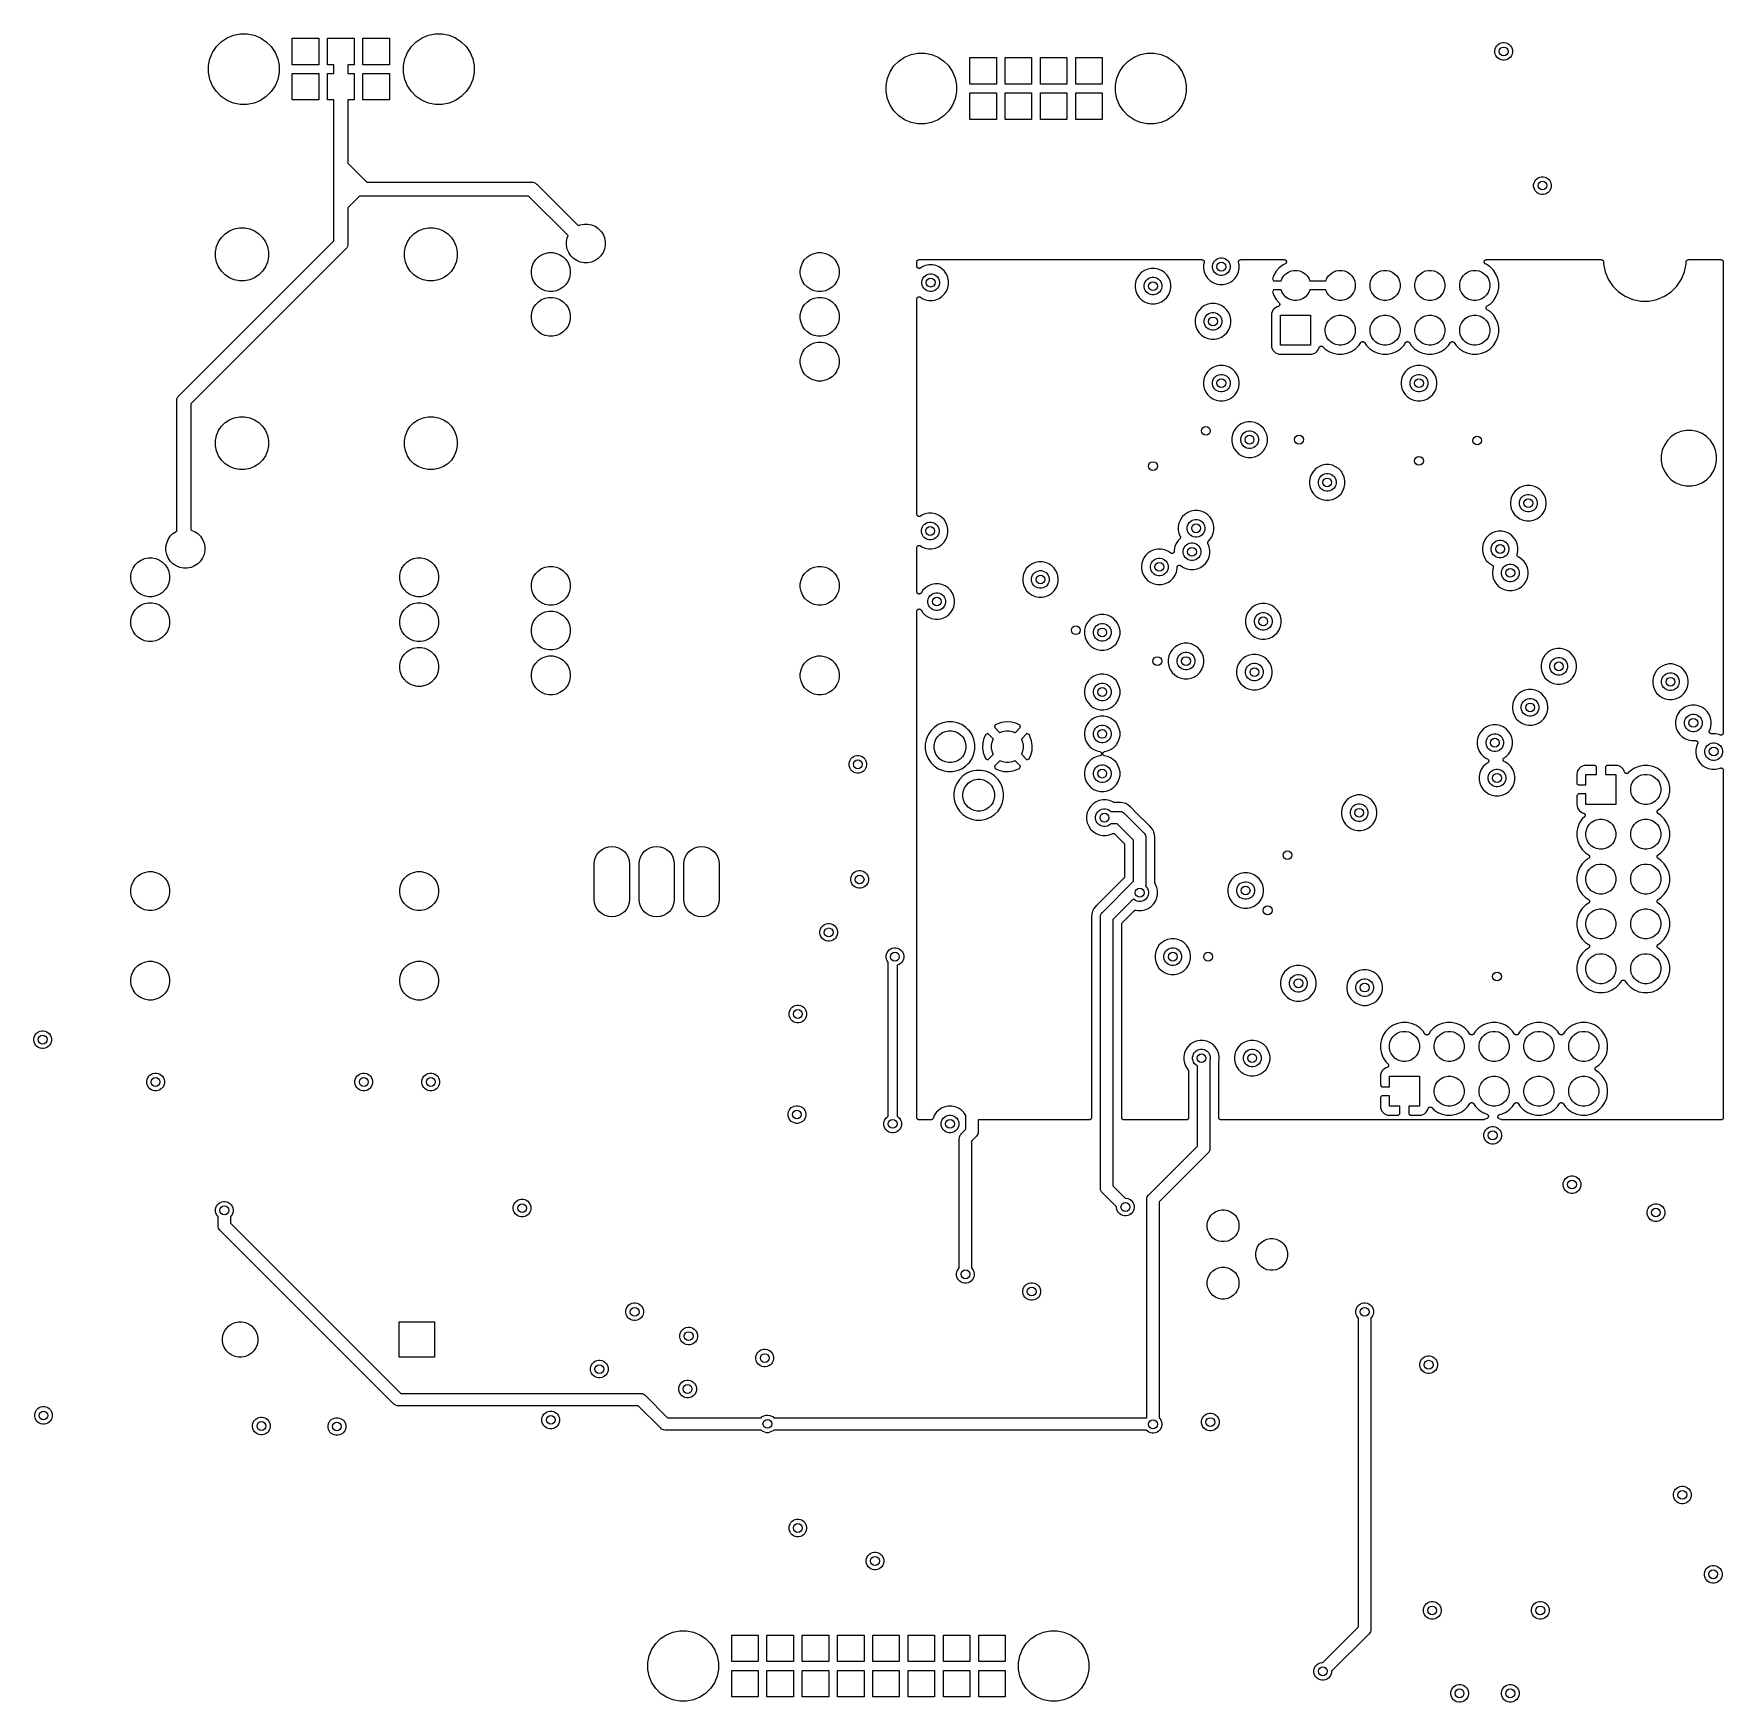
# Model space of a CAD drawing. Extents: x -1.3 to 94.4, y -81.8 to 12.8.
import ezdxf

# ---------------------------------------------------------------- set-up
doc = ezdxf.new("R2010")
doc.units = 0
doc.layers.add('BLACK', color=7, linetype='CONTINUOUS')

msp = doc.modelspace()

# ---------------------------------------------------------------- linework, layer by layer
at = {"layer": 'BLACK', "linetype": 'CONTINUOUS'}
for p, q in [((9.32515, 12.3534), (9.65273, 12.5723)), ((9.65273, 12.5723), (10.0167, 12.723)), ((10.0167, 12.723), (10.4031, 12.7999)), ((10.4031, 12.7999), (10.7971, 12.7999)), ((10.7971, 12.7999), (11.1835, 12.723)), ((11.1835, 12.723), (11.5474, 12.5723)), ((11.5474, 12.5723), (11.875, 12.3534)), ((13.3499, 11.05), (13.3499, 12.55)), ((13.3499, 12.55), (14.8499, 12.55)), ((14.8499, 12.55), (14.8499, 11.05)), ((15.35, 11.0499), (15.35, 12.5499)), ((15.35, 12.5499), (16.85, 12.5499)), ((16.85, 12.5499), (16.85, 11.0499)), ((17.3501, 11.05), (17.3501, 12.55)), ((17.3501, 12.55), (18.8501, 12.55)), ((18.8501, 12.55), (18.8501, 11.05)), ((20.3751, 12.3534), (20.7026, 12.5723)), ((20.7026, 12.5723), (21.0666, 12.7231)), ((21.0666, 12.7231), (21.453, 12.7999)), ((21.453, 12.7999), (21.847, 12.7999)), ((21.847, 12.7999), (22.2334, 12.7231)), ((22.2334, 12.7231), (22.5974, 12.5723)), ((22.5974, 12.5723), (22.9249, 12.3534)), ((8.67694, 11.3833), (8.8277, 11.7472)), ((8.8277, 11.7472), (9.04658, 12.0748)), ((9.04658, 12.0748), (9.32515, 12.3534)), ((11.875, 12.3534), (12.1536, 12.0748)), ((12.1536, 12.0748), (12.3725, 11.7472)), ((12.3725, 11.7472), (12.5232, 11.3833)), ((19.7269, 11.3833), (19.8776, 11.7473)), ((19.8776, 11.7473), (20.0965, 12.0748)), ((20.0965, 12.0748), (20.3751, 12.3534)), ((22.9249, 12.3534), (23.2035, 12.0748)), ((23.2035, 12.0748), (23.4224, 11.7473)), ((23.4224, 11.7473), (23.5731, 11.3833)), ((48.0527, 11.4723), (48.4167, 11.623)), ((48.4167, 11.623), (48.8031, 11.6999)), ((48.8031, 11.6999), (49.1971, 11.6999)), ((49.1971, 11.6999), (49.5835, 11.623)), ((49.5835, 11.623), (49.9474, 11.4723)), ((61.0527, 11.4723), (61.4167, 11.6231)), ((61.4167, 11.6231), (61.8031, 11.6999)), ((61.8031, 11.6999), (62.1971, 11.6999)), ((62.1971, 11.6999), (62.5834, 11.6231)), ((62.5834, 11.6231), (62.9474, 11.4723)), ((81.5, 11.8492), (81.5192, 11.9458)), ((81.5, 11.7508), (81.5, 11.8492)), ((81.5192, 11.6542), (81.5, 11.7508)), ((81.5192, 11.9458), (81.5569, 12.0368)), ((81.5569, 11.5632), (81.5192, 11.6542)), ((81.5569, 12.0368), (81.6116, 12.1187)), ((81.6116, 11.4813), (81.5569, 11.5632)), ((81.6116, 12.1187), (81.6813, 12.1884)), ((81.6813, 12.1884), (81.7632, 12.2431)), ((81.7632, 12.2431), (81.8542, 12.2808)), ((81.8542, 12.2808), (81.9508, 12.3)), ((81.9508, 12.3), (82.0492, 12.3)), ((82.0492, 12.3), (82.1458, 12.2808)), ((82.1458, 12.2808), (82.2368, 12.2431)), ((82.2368, 12.2431), (82.3187, 12.1884)), ((82.3187, 12.1884), (82.3884, 12.1187)), ((82.3884, 12.1187), (82.4431, 12.0368)), ((82.4431, 11.5632), (82.3884, 11.4813)), ((82.4431, 12.0368), (82.4808, 11.9458)), ((82.4808, 11.6542), (82.4431, 11.5632)), ((82.4808, 11.9458), (82.5, 11.8492)), ((82.5, 11.7508), (82.4808, 11.6542)), ((82.5, 11.8492), (82.5, 11.7508)), ((8.60008, 10.9969), (8.67694, 11.3833)), ((8.60008, 10.6029), (8.60008, 10.9969)), ((8.67694, 10.2165), (8.60008, 10.6029)), ((12.5232, 11.3833), (12.6001, 10.9969)), ((12.6001, 10.6029), (12.5232, 10.2165)), ((12.6001, 10.9969), (12.6001, 10.6029)), ((14.8499, 11.05), (13.3499, 11.05)), ((13.35, 9.05), (13.35, 10.55)), ((13.35, 10.55), (14.85, 10.55)), ((14.85, 10.55), (14.85, 9.05)), ((15.7, 11.0499), (15.35, 11.0499)), ((15.35, 9.05006), (15.35, 10.5501)), ((15.35, 10.5501), (15.7, 10.5501)), ((15.7, 10.5501), (15.7, 11.0499)), ((16.85, 11.0499), (16.5, 11.0499)), ((16.5, 11.0499), (16.5, 10.5501)), ((16.5, 10.5501), (16.85, 10.5501)), ((16.85, 10.5501), (16.85, 9.05006)), ((17.35, 9.05004), (17.35, 10.55)), ((17.35, 10.55), (18.85, 10.55)), ((18.8501, 11.05), (17.3501, 11.05)), ((18.85, 10.55), (18.85, 9.05004)), ((19.65, 10.9969), (19.7269, 11.3833)), ((19.65, 10.6029), (19.65, 10.9969)), ((19.7269, 10.2165), (19.65, 10.6029)), ((23.5731, 11.3833), (23.65, 10.9969)), ((23.65, 10.6029), (23.5731, 10.2165)), ((23.65, 10.9969), (23.65, 10.6029)), ((47.0769, 10.2833), (47.2277, 10.6472)), ((47.2277, 10.6472), (47.4466, 10.9748)), ((47.4466, 10.9748), (47.7252, 11.2534)), ((47.7252, 11.2534), (48.0527, 11.4723)), ((49.9474, 11.4723), (50.275, 11.2534)), ((50.275, 11.2534), (50.5536, 10.9748)), ((50.5536, 10.9748), (50.7725, 10.6472)), ((50.7725, 10.6472), (50.9232, 10.2833)), ((51.7499, 9.94996), (51.7499, 11.45)), ((51.7499, 11.45), (53.2499, 11.45)), ((53.2499, 11.45), (53.2499, 9.94996)), ((53.75, 9.94993), (53.75, 11.4499)), ((53.75, 11.4499), (55.25, 11.4499)), ((55.25, 11.4499), (55.25, 9.94993)), ((55.7501, 9.95005), (55.7501, 11.45)), ((55.7501, 11.45), (57.2501, 11.45)), ((57.2501, 11.45), (57.2501, 9.95005)), ((57.75, 9.94994), (57.75, 11.4499)), ((57.75, 11.4499), (59.25, 11.4499)), ((59.25, 11.4499), (59.25, 9.94994)), ((60.0769, 10.2833), (60.2277, 10.6473)), ((60.2277, 10.6473), (60.4466, 10.9748)), ((60.4466, 10.9748), (60.7251, 11.2534)), ((60.7251, 11.2534), (61.0527, 11.4723)), ((62.9474, 11.4723), (63.275, 11.2534)), ((63.275, 11.2534), (63.5536, 10.9748)), ((63.5536, 10.9748), (63.7724, 10.6473)), ((63.7724, 10.6473), (63.9232, 10.2833)), ((81.6813, 11.4116), (81.6116, 11.4813)), ((81.7632, 11.3569), (81.6813, 11.4116)), ((81.8542, 11.3192), (81.7632, 11.3569)), ((81.9508, 11.3), (81.8542, 11.3192)), ((82.0492, 11.3), (81.9508, 11.3)), ((82.1458, 11.3192), (82.0492, 11.3)), ((82.2368, 11.3569), (82.1458, 11.3192)), ((82.3187, 11.4116), (82.2368, 11.3569)), ((82.3884, 11.4813), (82.3187, 11.4116)), ((8.8277, 9.85253), (8.67694, 10.2165)), ((9.04658, 9.52496), (8.8277, 9.85253)), ((12.3725, 9.85253), (12.1536, 9.52496)), ((12.5232, 10.2165), (12.3725, 9.85253)), ((19.8776, 9.85257), (19.7269, 10.2165)), ((20.0965, 9.52499), (19.8776, 9.85257)), ((23.4224, 9.85257), (23.2035, 9.52499)), ((23.5731, 10.2165), (23.4224, 9.85257)), ((47.0001, 9.89687), (47.0769, 10.2833)), ((47.0001, 9.50291), (47.0001, 9.89687)), ((50.9232, 10.2833), (51.0001, 9.89687)), ((51.0001, 9.89687), (51.0001, 9.50291)), ((53.2499, 9.94996), (51.7499, 9.94996)), ((55.25, 9.94993), (53.75, 9.94993)), ((57.2501, 9.95005), (55.7501, 9.95005)), ((59.25, 9.94994), (57.75, 9.94994)), ((60.0001, 9.8969), (60.0769, 10.2833)), ((60.0001, 9.50294), (60.0001, 9.8969)), ((63.9232, 10.2833), (64.0001, 9.8969)), ((64.0001, 9.8969), (64.0001, 9.50294)), ((9.32515, 9.24639), (9.04658, 9.52496)), ((9.65273, 9.02751), (9.32515, 9.24639)), ((10.0167, 8.87675), (9.65273, 9.02751)), ((10.4031, 8.79989), (10.0167, 8.87675)), ((10.7971, 8.79989), (10.4031, 8.79989)), ((11.1835, 8.87675), (10.7971, 8.79989)), ((11.5474, 9.02751), (11.1835, 8.87675)), ((11.875, 9.24639), (11.5474, 9.02751)), ((12.1536, 9.52496), (11.875, 9.24639)), ((14.85, 9.05), (13.35, 9.05)), ((15.7, 9.05006), (15.35, 9.05006)), ((15.7, 7.1197), (15.7, 9.05006)), ((16.85, 9.05006), (16.5, 9.05006)), ((16.5, 9.05006), (16.5, 5.46572)), ((18.85, 9.05004), (17.35, 9.05004)), ((20.3751, 9.24642), (20.0965, 9.52499)), ((20.7026, 9.02754), (20.3751, 9.24642)), ((21.0666, 8.87678), (20.7026, 9.02754)), ((21.453, 8.79992), (21.0666, 8.87678)), ((21.847, 8.79992), (21.453, 8.79992)), ((22.2334, 8.87678), (21.847, 8.79992)), ((22.5974, 9.02754), (22.2334, 8.87678)), ((22.9249, 9.24642), (22.5974, 9.02754)), ((23.2035, 9.52499), (22.9249, 9.24642)), ((47.0769, 9.11651), (47.0001, 9.50291)), ((47.2277, 8.75253), (47.0769, 9.11651)), ((47.4466, 8.42496), (47.2277, 8.75253)), ((50.7725, 8.75253), (50.5536, 8.42496)), ((50.9232, 9.11651), (50.7725, 8.75253)), ((51.0001, 9.50291), (50.9232, 9.11651)), ((51.75, 7.95), (51.75, 9.45)), ((51.75, 9.45), (53.25, 9.45)), ((53.25, 9.45), (53.25, 7.95)), ((53.75, 7.95006), (53.75, 9.45006)), ((53.75, 9.45006), (55.25, 9.45006)), ((55.25, 9.45006), (55.25, 7.95006)), ((55.75, 7.95004), (55.75, 9.45004)), ((55.75, 9.45004), (57.25, 9.45004)), ((57.25, 9.45004), (57.25, 7.95004)), ((57.75, 7.95008), (57.75, 9.45008)), ((57.75, 9.45008), (59.25, 9.45008)), ((59.25, 9.45008), (59.25, 7.95008)), ((60.0769, 9.11654), (60.0001, 9.50294)), ((60.2277, 8.75256), (60.0769, 9.11654)), ((60.4466, 8.42499), (60.2277, 8.75256)), ((63.7724, 8.75256), (63.5536, 8.42499)), ((63.9232, 9.11654), (63.7724, 8.75256)), ((64.0001, 9.50294), (63.9232, 9.11654)), ((47.7252, 8.14639), (47.4466, 8.42496)), ((48.0527, 7.92751), (47.7252, 8.14639)), ((48.4167, 7.77675), (48.0527, 7.92751)), ((48.8031, 7.69989), (48.4167, 7.77675)), ((49.1971, 7.69989), (48.8031, 7.69989)), ((49.5835, 7.77675), (49.1971, 7.69989)), ((49.9474, 7.92751), (49.5835, 7.77675)), ((50.275, 8.14639), (49.9474, 7.92751)), ((50.5536, 8.42496), (50.275, 8.14639)), ((53.25, 7.95), (51.75, 7.95)), ((55.25, 7.95006), (53.75, 7.95006)), ((57.25, 7.95004), (55.75, 7.95004)), ((59.25, 7.95008), (57.75, 7.95008)), ((60.7251, 8.14642), (60.4466, 8.42499)), ((61.0527, 7.92754), (60.7251, 8.14642)), ((61.4167, 7.77678), (61.0527, 7.92754)), ((61.8031, 7.69992), (61.4167, 7.77678)), ((62.1971, 7.69992), (61.8031, 7.69992)), ((62.5834, 7.77678), (62.1971, 7.69992)), ((62.9474, 7.92754), (62.5834, 7.77678)), ((63.275, 8.14642), (62.9474, 7.92754)), ((63.5536, 8.42499), (63.275, 8.14642)), ((15.7, 7.11969), (15.7, 7.1197)), ((15.7, 5.31969), (15.7, 7.11969)), ((15.698, 5.30004), (15.7, 5.31969)), ((15.7, 5.28039), (15.698, 5.30004)), ((15.7, 4.3197), (15.7, 5.28039)), ((16.5, 5.46572), (17.5657, 4.4)), ((15.698, 4.30004), (15.7, 4.3197)), ((15.7, 4.28039), (15.698, 4.30004)), ((15.7, 3.1197), (15.7, 4.28039)), ((17.5657, 4.4), (26.8904, 4.4)), ((26.8904, 4.4), (26.91, 4.40193)), ((26.91, 4.40193), (26.9296, 4.4)), ((26.9296, 4.4), (26.9296, 4.4)), ((26.9296, 4.4), (26.9884, 4.39421)), ((26.9884, 4.39421), (27.0638, 4.37134)), ((27.0638, 4.37134), (27.1333, 4.3342)), ((27.1333, 4.3342), (27.1942, 4.28421)), ((27.1942, 4.28421), (27.2067, 4.26895)), ((27.2067, 4.26895), (29.5481, 1.92759)), ((83.7, 4.24925), (83.7192, 4.34584)), ((83.7, 4.15075), (83.7, 4.24925)), ((83.7192, 4.05415), (83.7, 4.15075)), ((83.7192, 4.34584), (83.7569, 4.43684)), ((83.7569, 3.96316), (83.7192, 4.05415)), ((83.7569, 4.43684), (83.8116, 4.51873)), ((83.8116, 3.88127), (83.7569, 3.96316)), ((83.8116, 4.51873), (83.8813, 4.58838)), ((83.8813, 3.81162), (83.8116, 3.88127)), ((83.8813, 4.58838), (83.9632, 4.64309)), ((83.9632, 4.64309), (84.0542, 4.68079)), ((84.0542, 4.68079), (84.1508, 4.7)), ((84.1508, 4.7), (84.2492, 4.7)), ((84.2492, 4.7), (84.3458, 4.68079)), ((84.3458, 4.68079), (84.4368, 4.64309)), ((84.4368, 4.64309), (84.5187, 4.58838)), ((84.5187, 4.58838), (84.5884, 4.51873)), ((84.5884, 3.88127), (84.5187, 3.81162)), ((84.5884, 4.51873), (84.6431, 4.43684)), ((84.6431, 3.96316), (84.5884, 3.88127)), ((84.6431, 4.43684), (84.6808, 4.34584)), ((84.6808, 4.05415), (84.6431, 3.96316)), ((84.6808, 4.34584), (84.7, 4.24925)), ((84.7, 4.15075), (84.6808, 4.05415)), ((84.7, 4.24925), (84.7, 4.15075)), ((15.698, 3.10004), (15.7, 3.1197)), ((15.7, 3.08039), (15.698, 3.10004)), ((15.7, 1.06565), (15.7, 3.08039)), ((17.1656, 3.6), (16.5, 2.93436)), ((16.5, 2.93436), (16.5, 0.919595)), ((17.3804, 3.6), (17.1656, 3.6)), ((17.4, 3.59807), (17.3804, 3.6)), ((17.4196, 3.6), (17.4, 3.59807)), ((26.7443, 3.6), (17.4196, 3.6)), ((28.9824, 1.3619), (26.7443, 3.6)), ((83.9632, 3.75691), (83.8813, 3.81162)), ((84.0542, 3.71921), (83.9632, 3.75691)), ((84.1508, 3.7), (84.0542, 3.71921)), ((84.2492, 3.7), (84.1508, 3.7)), ((84.3458, 3.71921), (84.2492, 3.7)), ((84.4368, 3.75691), (84.3458, 3.71921)), ((84.5187, 3.81162), (84.4368, 3.75691)), ((29.5481, 1.92759), (29.6691, 1.97773)), ((29.6691, 1.97773), (29.8817, 2.02)), ((29.8817, 2.02), (30.0983, 2.02)), ((30.0983, 2.02), (30.3109, 1.97773)), ((30.3109, 1.97773), (30.511, 1.89481)), ((6.93105, -7.70326), (15.7, 1.06565)), ((9.05764, 0.737534), (9.17072, 1.01052)), ((9.17072, 1.01052), (9.33487, 1.25619)), ((9.33487, 1.25619), (9.54381, 1.46513)), ((9.54381, 1.46513), (9.78948, 1.62928)), ((9.78948, 1.62928), (10.0625, 1.74236)), ((10.0625, 1.74236), (10.3523, 1.8)), ((10.3523, 1.8), (10.6477, 1.8)), ((10.6477, 1.8), (10.9375, 1.74236)), ((10.9375, 1.74236), (11.2105, 1.62928)), ((11.2105, 1.62928), (11.4562, 1.46513)), ((11.4562, 1.46513), (11.6651, 1.25619)), ((11.6651, 1.25619), (11.8293, 1.01052)), ((11.8293, 1.01052), (11.9424, 0.737534)), ((19.7576, 0.737534), (19.8707, 1.01052)), ((19.8707, 1.01052), (20.0349, 1.25619)), ((20.0349, 1.25619), (20.2438, 1.46513)), ((20.2438, 1.46513), (20.4895, 1.62928)), ((20.4895, 1.62928), (20.7625, 1.74236)), ((20.7625, 1.74236), (21.0523, 1.8)), ((21.0523, 1.8), (21.3477, 1.8)), ((21.3477, 1.8), (21.6375, 1.74236)), ((21.6375, 1.74236), (21.9105, 1.62928)), ((21.9105, 1.62928), (22.1562, 1.46513)), ((22.1562, 1.46513), (22.3651, 1.25619)), ((22.3651, 1.25619), (22.5293, 1.01052)), ((22.5293, 1.01052), (22.6424, 0.737534)), ((28.89, 1.02834), (28.9323, 1.24086)), ((28.89, 0.811659), (28.89, 1.02834)), ((28.9323, 1.24086), (28.9824, 1.3619)), ((30.511, 1.89481), (30.6912, 1.77442)), ((30.6912, 1.77442), (30.8444, 1.62121)), ((30.8444, 1.62121), (30.9648, 1.44104)), ((30.9648, 1.44104), (31.0477, 1.24086)), ((31.0477, 1.24086), (31.09, 1.02834)), ((31.09, 1.02834), (31.09, 0.811659)), ((16.3689, 0.603227), (7.6, -8.16568)), ((9, 0.447737), (9.05764, 0.737534)), ((9, 0.152263), (9, 0.447737)), ((9.05764, -0.137534), (9, 0.152263)), ((11.9424, 0.737534), (12, 0.447737)), ((12, 0.152263), (11.9424, -0.137534)), ((12, 0.447737), (12, 0.152263)), ((16.3842, 0.615749), (16.3689, 0.603227)), ((16.4006, 0.635789), (16.3842, 0.615749)), ((16.4342, 0.676656), (16.4006, 0.635789)), ((16.4713, 0.746146), (16.4342, 0.676657)), ((16.4342, 0.676657), (16.4342, 0.676656)), ((16.4942, 0.821546), (16.4713, 0.746146)), ((16.5, 0.880313), (16.4942, 0.821546)), ((16.5, 0.919595), (16.5019, 0.899959)), ((16.5019, 0.899959), (16.5, 0.880323)), ((16.5, 0.880323), (16.5, 0.880313)), ((19.7, 0.447737), (19.7576, 0.737534)), ((19.7, 0.152263), (19.7, 0.447737)), ((19.7576, -0.137534), (19.7, 0.152263)), ((22.6424, 0.737534), (22.7, 0.447737)), ((22.7, 0.152263), (22.6424, -0.137534)), ((22.7, 0.447737), (22.7, 0.152263)), ((27.0252, -0.178955), (27.1456, 0.001209)), ((27.1456, 0.001209), (27.2988, 0.154425)), ((27.2988, 0.154425), (27.479, 0.274807)), ((27.479, 0.274807), (27.6791, 0.357727)), ((27.6791, 0.357727), (27.8917, 0.4)), ((27.8917, 0.4), (28.1083, 0.4)), ((28.1083, 0.4), (28.3209, 0.357727)), ((28.3209, 0.357727), (28.521, 0.274807)), ((28.521, 0.274807), (28.7012, 0.154425)), ((28.7012, 0.154425), (28.8544, 0.001209)), ((28.8544, 0.001209), (28.9748, -0.178955)), ((28.9323, 0.599142), (28.89, 0.811659)), ((29.0152, 0.398955), (28.9323, 0.599142)), ((29.1356, 0.218791), (29.0152, 0.398955)), ((29.2888, 0.065575), (29.1356, 0.218791)), ((29.469, -0.054807), (29.2888, 0.065575)), ((30.6912, 0.065575), (30.511, -0.054807)), ((30.8444, 0.218791), (30.6912, 0.065575)), ((30.9648, 0.398955), (30.8444, 0.218791)), ((31.0477, 0.599142), (30.9648, 0.398955)), ((31.09, 0.811659), (31.0477, 0.599142)), ((42.2652, -0.178955), (42.3856, 0.001209)), ((42.3856, 0.001209), (42.5388, 0.154425)), ((42.5388, 0.154425), (42.719, 0.274807)), ((42.719, 0.274807), (42.9191, 0.357727)), ((42.9191, 0.357727), (43.1317, 0.4)), ((43.1317, 0.4), (43.3483, 0.4)), ((43.3483, 0.4), (43.5609, 0.357727)), ((43.5609, 0.357727), (43.761, 0.274807)), ((43.761, 0.274807), (43.9412, 0.154425)), ((43.9412, 0.154425), (44.0944, 0.001209)), ((44.0944, 0.001209), (44.2148, -0.178955)), ((48.8651, -0.001168), (48.877, 0)), ((48.877, 0), (64.8971, 0)), ((64.8971, 0), (64.898, -0.000007)), ((65.6813, -0.011625), (65.7632, 0.043094)), ((65.7632, 0.043094), (65.8542, 0.080785)), ((65.8542, 0.080785), (65.9508, 0.1)), ((65.9508, 0.1), (66.0492, 0.1)), ((66.0492, 0.1), (66.1458, 0.080785)), ((66.1458, 0.080785), (66.2368, 0.043094)), ((66.2368, 0.043094), (66.3187, -0.011625)), ((67.0911, -0.001164), (67.1029, 0)), ((67.1029, 0), (69.5619, 0)), ((69.5619, 0), (69.5637, -0.000012)), ((81.0102, -0.001187), (81.0223, 0)), ((81.0223, 0), (87.5291, 0)), ((87.5291, 0), (87.53, -0.000006)), ((92.459, -0.001168), (92.4709, 0)), ((92.4709, 0), (94.315, 0)), ((94.315, 0), (94.3159, -0.000006)), ((9.17072, -0.410517), (9.05764, -0.137534)), ((9.33487, -0.656194), (9.17072, -0.410517)), ((9.54381, -0.865126), (9.33487, -0.656194)), ((9.78948, -1.02928), (9.54381, -0.865126)), ((11.4562, -0.865126), (11.2105, -1.02928)), ((11.6651, -0.656194), (11.4562, -0.865126)), ((11.8293, -0.410517), (11.6651, -0.656194)), ((11.9424, -0.137534), (11.8293, -0.410517)), ((19.8707, -0.410517), (19.7576, -0.137534)), ((20.0349, -0.656194), (19.8707, -0.410517)), ((20.2438, -0.865126), (20.0349, -0.656194)), ((20.4895, -1.02928), (20.2438, -0.865126)), ((22.1562, -0.865126), (21.9105, -1.02928)), ((22.3651, -0.656194), (22.1562, -0.865126)), ((22.5293, -0.410517), (22.3651, -0.656194)), ((22.6424, -0.137534), (22.5293, -0.410517)), ((26.9, -0.591659), (26.9423, -0.379142)), ((26.9, -0.808341), (26.9, -0.591659)), ((26.9423, -1.02086), (26.9, -0.808341)), ((26.9423, -0.379142), (27.0252, -0.178955)), ((28.9748, -0.178955), (29.0577, -0.379142)), ((29.0577, -0.379142), (29.1, -0.591659)), ((29.1, -0.808341), (29.0577, -1.02086)), ((29.1, -0.591659), (29.1, -0.808341)), ((29.6691, -0.137727), (29.469, -0.054807)), ((29.8817, -0.18), (29.6691, -0.137727)), ((30.0983, -0.18), (29.8817, -0.18)), ((30.3109, -0.137727), (30.0983, -0.18)), ((30.511, -0.054807), (30.3109, -0.137727)), ((42.14, -0.591659), (42.1823, -0.379142)), ((42.14, -0.808341), (42.14, -0.591659)), ((42.1823, -1.02086), (42.14, -0.808341)), ((42.1823, -0.379142), (42.2652, -0.178955)), ((44.2148, -0.178955), (44.2977, -0.379142)), ((44.2977, -0.379142), (44.34, -0.591659)), ((44.34, -0.808341), (44.2977, -1.02086)), ((44.34, -0.591659), (44.34, -0.808341)), ((48.75, -0.125227), (48.7513, -0.11331)), ((48.75, -0.126082), (48.75, -0.125227)), ((48.75, -0.126113), (48.75, -0.126082)), ((48.75, -0.126144), (48.75, -0.126113)), ((48.75, -0.127), (48.75, -0.126144)), ((48.75, -0.367927), (48.75, -0.127)), ((48.7512, -0.379891), (48.75, -0.367927)), ((48.7523, -0.392052), (48.7512, -0.379891)), ((48.7513, -0.11331), (48.7526, -0.101463)), ((48.7524, -0.392322), (48.7523, -0.392052)), ((48.7524, -0.392595), (48.7524, -0.392322)), ((48.7559, -0.404125), (48.7524, -0.392595)), ((48.7526, -0.101463), (48.7527, -0.101039)), ((48.7527, -0.101039), (48.7528, -0.100595)), ((48.7528, -0.100595), (48.7564, -0.089199)), ((48.7594, -0.41581), (48.7559, -0.404125)), ((48.7564, -0.089199), (48.7599, -0.077786)), ((48.7595, -0.416056), (48.7594, -0.41581)), ((48.7596, -0.416323), (48.7595, -0.416056)), ((48.7653, -0.427039), (48.7596, -0.416323)), ((48.7599, -0.077786), (48.7601, -0.077393)), ((48.7601, -0.077393), (48.7603, -0.076969)), ((48.7603, -0.076969), (48.766, -0.066515)), ((48.7709, -0.437745), (48.7653, -0.427039)), ((48.766, -0.066515), (48.7717, -0.055983)), ((48.7711, -0.437961), (48.7709, -0.437745)), ((48.7712, -0.438208), (48.7711, -0.437961)), ((48.7789, -0.447644), (48.7712, -0.438208)), ((48.7717, -0.055983), (48.772, -0.055639)), ((48.772, -0.055639), (48.7722, -0.055249)), ((48.7722, -0.055249), (48.7799, -0.046111)), ((48.7865, -0.457021), (48.7789, -0.447644)), ((48.7799, -0.046111), (48.7875, -0.036885)), ((48.7867, -0.457198), (48.7865, -0.457021)), ((48.7869, -0.457416), (48.7867, -0.457198)), ((48.7963, -0.465168), (48.7869, -0.457416)), ((48.7875, -0.036885), (48.7879, -0.036603)), ((48.7879, -0.036603), (48.7881, -0.036262)), ((48.7881, -0.036262), (48.7975, -0.028775)), ((48.8055, -0.472904), (48.7963, -0.465168)), ((48.7975, -0.028775), (48.8067, -0.021219)), ((48.8058, -0.473038), (48.8055, -0.472904)), ((48.806, -0.473215), (48.8058, -0.473038)), ((48.8167, -0.478994), (48.806, -0.473215)), ((48.8067, -0.021219), (48.8071, -0.02101)), ((48.8071, -0.02101), (48.8075, -0.020731)), ((48.8075, -0.020731), (48.8181, -0.015193)), ((48.8273, -0.484788), (48.8167, -0.478994)), ((48.8181, -0.015193), (48.8286, -0.009583)), ((48.8275, -0.484871), (48.8273, -0.484788)), ((48.8278, -0.485004), (48.8275, -0.484871)), ((48.8395, -0.488615), (48.8278, -0.485004)), ((48.8286, -0.009583), (48.829, -0.009454)), ((48.829, -0.009454), (48.8294, -0.009248)), ((48.8294, -0.009248), (48.8409, -0.005881)), ((48.8509, -0.49222), (48.8395, -0.488615)), ((48.8409, -0.005881), (48.8523, -0.002419)), ((48.8512, -0.49225), (48.8509, -0.49222)), ((48.8515, -0.492333), (48.8512, -0.49225)), ((48.8636, -0.493604), (48.8515, -0.492333)), ((48.8523, -0.002419), (48.8528, -0.002375)), ((48.8528, -0.002375), (48.8532, -0.00225)), ((48.8532, -0.00225), (48.8651, -0.001168)), ((48.8756, -0.494919), (48.8636, -0.493604)), ((48.8758, -0.494895), (48.8756, -0.494919)), ((48.8761, -0.494924), (48.8758, -0.494895)), ((48.8881, -0.49383), (48.8761, -0.494924)), ((48.9003, -0.49278), (48.8881, -0.49383)), ((48.9005, -0.492702), (48.9003, -0.49278)), ((48.9008, -0.492677), (48.9005, -0.492702)), ((48.9123, -0.489291), (48.9008, -0.492677)), ((48.9241, -0.485886), (48.9123, -0.489291)), ((48.9243, -0.485757), (48.9241, -0.485886)), ((48.9246, -0.485679), (48.9243, -0.485757)), ((48.9352, -0.480134), (48.9246, -0.485679)), ((48.9461, -0.474499), (48.9352, -0.480134)), ((48.9465, -0.474206), (48.9461, -0.474499)), ((48.9466, -0.474181), (48.9465, -0.474196)), ((48.9465, -0.474196), (48.9465, -0.474206)), ((48.9476, -0.473524), (48.9466, -0.474181)), ((49.0475, -0.406723), (48.9476, -0.473524)), ((49.231, -0.330736), (49.0475, -0.406723)), ((49.1366, -0.981269), (49.2063, -0.911625)), ((49.2063, -0.911625), (49.2882, -0.856906)), ((49.4257, -0.292), (49.231, -0.330736)), ((49.2882, -0.856906), (49.3792, -0.819215)), ((49.3792, -0.819215), (49.4758, -0.8)), ((49.6243, -0.292), (49.4257, -0.292)), ((49.4758, -0.8), (49.5742, -0.8)), ((49.5742, -0.8), (49.6708, -0.819215)), ((49.819, -0.330736), (49.6243, -0.292)), ((49.6708, -0.819215), (49.7618, -0.856906)), ((49.7618, -0.856906), (49.8437, -0.911625)), ((50.0025, -0.406722), (49.819, -0.330736)), ((49.8437, -0.911625), (49.9134, -0.981269)), ((50.1676, -0.517033), (50.0025, -0.406722)), ((50.308, -0.657435), (50.1676, -0.517033)), ((50.4183, -0.822532), (50.308, -0.657435)), ((50.4943, -1.00598), (50.4183, -0.822532)), ((61.342, -0.857441), (61.2317, -1.02253)), ((61.4824, -0.717038), (61.342, -0.857441)), ((61.6475, -0.606723), (61.4824, -0.717038)), ((61.831, -0.530736), (61.6475, -0.606723)), ((62.0257, -0.492), (61.831, -0.530736)), ((62.2243, -0.492), (62.0257, -0.492)), ((62.419, -0.530736), (62.2243, -0.492)), ((62.6025, -0.606722), (62.419, -0.530736)), ((62.7676, -0.717033), (62.6025, -0.606722)), ((62.908, -0.857435), (62.7676, -0.717033)), ((63.0183, -1.02253), (62.908, -0.857435)), ((64.898, -0.000007), (64.8981, -0.000005)), ((64.8981, -0.000005), (64.8981, -0.000007)), ((64.8981, -0.000007), (64.8988, -0.000012)), ((64.8988, -0.000012), (64.911, -0.001371)), ((64.911, -0.001371), (64.9227, -0.002617)), ((64.9227, -0.002617), (64.9231, -0.002731)), ((64.9231, -0.002731), (64.9235, -0.002775)), ((64.9235, -0.002775), (64.935, -0.006437)), ((64.935, -0.006437), (64.9464, -0.009967)), ((64.9464, -0.009967), (64.9467, -0.010152)), ((64.9467, -0.010152), (64.9471, -0.01027)), ((64.9471, -0.01027), (64.9576, -0.016057)), ((64.9576, -0.016057), (64.9682, -0.021774)), ((64.9682, -0.021774), (64.9685, -0.022024)), ((64.9685, -0.022024), (64.9688, -0.022211)), ((64.9688, -0.022211), (64.978, -0.029923)), ((64.978, -0.029923), (64.9873, -0.03759)), ((64.9873, -0.03759), (64.9875, -0.037892)), ((64.9875, -0.037892), (64.9878, -0.038143)), ((64.9878, -0.038143), (64.9953, -0.047514)), ((65.0216, -0.151777), (64.992, -0.300721)), ((64.992, -0.300721), (64.992, -0.499279)), ((64.992, -0.499279), (65.0307, -0.694022)), ((64.9953, -0.047514), (65.0029, -0.056811)), ((65.0029, -0.056811), (65.0031, -0.057155)), ((65.0031, -0.057155), (65.0033, -0.057459)), ((65.0033, -0.057459), (65.0089, -0.068072)), ((65.0089, -0.068072), (65.0145, -0.078707)), ((65.0145, -0.078707), (65.0146, -0.079083)), ((65.0146, -0.079083), (65.0148, -0.079425)), ((65.0148, -0.079425), (65.0182, -0.090909)), ((65.0182, -0.090909), (65.0217, -0.102441)), ((65.0228, -0.139804), (65.0216, -0.151777)), ((65.0217, -0.102441), (65.0217, -0.102828)), ((65.0217, -0.102828), (65.0218, -0.103203)), ((65.0218, -0.103203), (65.0229, -0.115181)), ((65.0241, -0.127887), (65.0228, -0.139804)), ((65.0229, -0.115181), (65.0241, -0.127111)), ((65.0241, -0.127111), (65.024, -0.127499)), ((65.024, -0.127499), (65.0241, -0.127887)), ((65.0307, -0.694022), (65.1067, -0.877466)), ((65.1067, -0.877466), (65.217, -1.04256)), ((65.5, -0.350754), (65.5192, -0.254155)), ((65.5, -0.449246), (65.5, -0.350754)), ((65.5192, -0.545845), (65.5, -0.449246)), ((65.5192, -0.254155), (65.5569, -0.163161)), ((65.5569, -0.636839), (65.5192, -0.545845)), ((65.5569, -0.163161), (65.6116, -0.081269)), ((65.6116, -0.718731), (65.5569, -0.636839)), ((65.6116, -0.081269), (65.6813, -0.011625)), ((65.6813, -0.788375), (65.6116, -0.718731)), ((65.7632, -0.843094), (65.6813, -0.788375)), ((65.8542, -0.880785), (65.7632, -0.843094)), ((65.9508, -0.9), (65.8542, -0.880785)), ((66.0492, -0.9), (65.9508, -0.9)), ((66.1458, -0.880785), (66.0492, -0.9)), ((66.2368, -0.843094), (66.1458, -0.880785)), ((66.3187, -0.788375), (66.2368, -0.843094)), ((66.3187, -0.011625), (66.3884, -0.081269)), ((66.3884, -0.718731), (66.3187, -0.788375)), ((66.3884, -0.081269), (66.4431, -0.163161)), ((66.4431, -0.636839), (66.3884, -0.718731)), ((66.4431, -0.163161), (66.4808, -0.254155)), ((66.4808, -0.545845), (66.4431, -0.636839)), ((66.4808, -0.254155), (66.5, -0.350754)), ((66.5, -0.449246), (66.4808, -0.545845)), ((66.5, -0.350754), (66.5, -0.449246)), ((66.783, -1.04256), (66.8933, -0.877468)), ((66.8933, -0.877468), (66.9693, -0.694022)), ((66.9693, -0.694022), (67.008, -0.499279)), ((66.9759, -0.125337), (66.9773, -0.113389)), ((66.976, -0.125724), (66.9759, -0.125337)), ((66.9759, -0.126113), (66.976, -0.125724)), ((66.977, -0.138009), (66.9759, -0.126113)), ((66.978, -0.150035), (66.977, -0.138009)), ((66.9773, -0.113389), (66.9785, -0.101463)), ((66.9782, -0.150775), (66.978, -0.150035)), ((66.9782, -0.150797), (66.9782, -0.150775)), ((66.9782, -0.150818), (66.9782, -0.150797)), ((66.9784, -0.151776), (66.9782, -0.150818)), ((67.008, -0.300721), (66.9784, -0.151776)), ((66.9785, -0.101463), (66.9786, -0.101093)), ((66.9786, -0.101093), (66.9787, -0.100703)), ((66.9787, -0.100703), (66.9823, -0.089288)), ((66.9823, -0.089288), (66.9859, -0.077786)), ((66.9859, -0.077786), (66.986, -0.077439)), ((66.986, -0.077439), (66.9862, -0.077071)), ((66.9862, -0.077071), (66.9919, -0.066603)), ((66.9919, -0.066603), (66.9976, -0.055983)), ((66.9976, -0.055983), (66.9979, -0.055682)), ((66.9979, -0.055682), (66.9981, -0.055341)), ((66.9981, -0.055341), (67.0058, -0.046133)), ((67.0058, -0.046133), (67.0134, -0.036885)), ((67.008, -0.499279), (67.008, -0.300721)), ((67.0134, -0.036885), (67.0137, -0.036639)), ((67.0137, -0.036639), (67.014, -0.03634)), ((67.014, -0.03634), (67.0233, -0.028832)), ((67.0233, -0.028832), (67.0327, -0.021219)), ((67.0327, -0.021219), (67.033, -0.021035)), ((67.033, -0.021035), (67.0333, -0.020792)), ((67.0333, -0.020792), (67.0438, -0.015269)), ((67.0438, -0.015269), (67.0545, -0.009583)), ((67.0545, -0.009583), (67.0549, -0.009469)), ((67.0549, -0.009469), (67.0553, -0.00929)), ((67.0553, -0.00929), (67.0668, -0.005895)), ((67.0668, -0.005895), (67.0783, -0.002419)), ((67.0783, -0.002419), (67.0786, -0.002381)), ((67.0786, -0.002381), (67.079, -0.00227)), ((67.079, -0.00227), (67.0911, -0.001164)), ((68.9714, -0.882991), (68.8968, -1.09324)), ((69.1075, -0.654386), (68.9714, -0.882991)), ((69.2857, -0.456733), (69.1075, -0.654386)), ((69.499, -0.297639), (69.2857, -0.456733)), ((69.4467, -1.05737), (69.5398, -0.918156)), ((69.6165, -0.241658), (69.499, -0.297639)), ((69.5398, -0.918156), (69.6582, -0.799762)), ((69.5637, -0.000012), (69.5726, -0.001017)), ((69.5726, -0.001017), (69.5816, -0.00154)), ((69.5816, -0.00154), (69.5849, -0.002395)), ((69.5849, -0.002395), (69.5883, -0.002775)), ((69.5883, -0.002775), (69.5969, -0.0055)), ((69.5969, -0.0055), (69.6056, -0.007759)), ((69.6056, -0.007759), (69.6087, -0.009239)), ((69.6087, -0.009239), (69.6119, -0.01027)), ((69.6119, -0.01027), (69.6198, -0.014605)), ((69.6242, -0.237011), (69.6165, -0.241658)), ((69.6198, -0.014605), (69.6279, -0.018519)), ((69.6322, -0.232781), (69.6242, -0.237011)), ((69.6279, -0.018519), (69.6307, -0.020571)), ((69.6307, -0.020571), (69.6337, -0.022211)), ((69.6348, -0.230623), (69.6322, -0.232781)), ((69.6337, -0.022211), (69.6405, -0.027992)), ((69.6377, -0.228866), (69.6348, -0.230623)), ((69.6444, -0.222813), (69.6377, -0.228866)), ((69.6405, -0.027992), (69.6478, -0.033412)), ((69.6514, -0.217115), (69.6444, -0.222813)), ((69.6478, -0.033412), (69.65, -0.035954)), ((69.65, -0.035954), (69.6526, -0.038143)), ((69.6536, -0.214488), (69.6514, -0.217115)), ((69.6526, -0.038143), (69.6583, -0.045158)), ((69.6561, -0.212195), (69.6536, -0.214488)), ((69.6615, -0.204955), (69.6561, -0.212195)), ((69.6582, -0.799762), (69.7974, -0.70674)), ((69.6583, -0.045158), (69.6643, -0.05187)), ((69.6672, -0.198017), (69.6615, -0.204955)), ((69.6643, -0.05187), (69.666, -0.054803)), ((69.666, -0.054803), (69.6682, -0.057459)), ((69.6688, -0.19502), (69.6672, -0.198017)), ((69.6682, -0.057459), (69.6723, -0.065435)), ((69.6708, -0.192279), (69.6688, -0.19502)), ((69.6747, -0.184136), (69.6708, -0.192279)), ((69.6723, -0.065435), (69.6769, -0.073189)), ((69.679, -0.176214), (69.6747, -0.184136)), ((69.6769, -0.073189), (69.6781, -0.076409)), ((69.6781, -0.076409), (69.6797, -0.079425)), ((69.68, -0.172957), (69.679, -0.176214)), ((69.6797, -0.079425), (69.6822, -0.08805)), ((69.6814, -0.169875), (69.68, -0.172957)), ((69.6836, -0.16114), (69.6814, -0.169875)), ((69.6822, -0.08805), (69.6852, -0.096558)), ((69.6863, -0.152537), (69.6836, -0.16114)), ((69.6852, -0.096558), (69.6857, -0.099939)), ((69.6857, -0.099939), (69.6867, -0.103203)), ((69.6867, -0.149146), (69.6863, -0.152537)), ((69.6867, -0.103203), (69.6875, -0.112155)), ((69.6875, -0.145839), (69.6867, -0.149146)), ((69.6875, -0.112155), (69.6888, -0.121086)), ((69.688, -0.136839), (69.6875, -0.145839)), ((69.6889, -0.127887), (69.688, -0.136839)), ((69.6888, -0.121086), (69.6886, -0.124496)), ((69.6886, -0.124496), (69.6889, -0.127887)), ((69.7974, -0.70674), (69.9521, -0.642665)), ((69.9521, -0.642665), (70.1163, -0.61)), ((70.1163, -0.61), (70.2837, -0.61)), ((70.2837, -0.61), (70.4479, -0.642665)), ((70.4479, -0.642665), (70.6026, -0.70674)), ((70.6026, -0.70674), (70.7418, -0.799762)), ((70.7418, -0.799762), (70.8602, -0.918156)), ((70.8602, -0.918156), (70.9533, -1.05737)), ((71.9867, -1.05737), (72.0798, -0.918156)), ((72.0798, -0.918156), (72.1982, -0.799762)), ((72.1982, -0.799762), (72.3374, -0.70674)), ((72.3374, -0.70674), (72.4921, -0.642665)), ((72.4921, -0.642665), (72.6563, -0.61)), ((72.6563, -0.61), (72.8237, -0.61)), ((72.8237, -0.61), (72.9879, -0.642665)), ((72.9879, -0.642665), (73.1426, -0.70674)), ((73.1426, -0.70674), (73.2818, -0.799762)), ((73.2818, -0.799762), (73.4002, -0.918156)), ((73.4002, -0.918156), (73.4933, -1.05737)), ((74.5267, -1.05737), (74.6198, -0.918156)), ((74.6198, -0.918156), (74.7382, -0.799762)), ((74.7382, -0.799762), (74.8774, -0.70674)), ((74.8774, -0.70674), (75.0321, -0.642665)), ((75.0321, -0.642665), (75.1963, -0.61)), ((75.1963, -0.61), (75.3637, -0.61)), ((75.3637, -0.61), (75.5279, -0.642665)), ((75.5279, -0.642665), (75.6826, -0.70674)), ((75.6826, -0.70674), (75.8218, -0.799762)), ((75.8218, -0.799762), (75.9402, -0.918156)), ((75.9402, -0.918156), (76.0333, -1.05737)), ((77.0667, -1.05737), (77.1598, -0.918156)), ((77.1598, -0.918156), (77.2782, -0.799762)), ((77.2782, -0.799762), (77.4174, -0.70674)), ((77.4174, -0.70674), (77.5721, -0.642665)), ((77.5721, -0.642665), (77.7363, -0.61)), ((77.7363, -0.61), (77.9037, -0.61)), ((77.9037, -0.61), (78.0679, -0.642665)), ((78.0679, -0.642665), (78.2226, -0.70674)), ((78.2226, -0.70674), (78.3618, -0.799762)), ((78.3618, -0.799762), (78.4802, -0.918156)), ((78.4802, -0.918156), (78.5733, -1.05737)), ((79.6067, -1.05737), (79.6998, -0.918156)), ((79.6998, -0.918156), (79.8182, -0.799762)), ((79.8182, -0.799762), (79.9574, -0.70674)), ((79.9574, -0.70674), (80.1121, -0.642665)), ((80.1121, -0.642665), (80.2763, -0.61)), ((80.2763, -0.61), (80.4437, -0.61)), ((80.4437, -0.61), (80.6079, -0.642665)), ((80.6079, -0.642665), (80.7626, -0.70674)), ((80.7626, -0.70674), (80.9018, -0.799762)), ((80.8953, -0.125892), (80.8966, -0.113842)), ((80.8954, -0.126001), (80.8953, -0.125892)), ((80.8953, -0.126113), (80.8954, -0.126001)), ((80.8964, -0.1382), (80.8953, -0.126113)), ((80.8976, -0.15058), (80.8964, -0.1382)), ((80.8966, -0.113842), (80.8979, -0.101463)), ((80.8976, -0.15069), (80.8976, -0.15058)), ((80.8976, -0.150797), (80.8976, -0.15069)), ((80.901, -0.162338), (80.8976, -0.150797)), ((80.8979, -0.101463), (80.898, -0.101355)), ((80.898, -0.101246), (80.9016, -0.089512)), ((80.898, -0.101355), (80.898, -0.101246)), ((80.9045, -0.174369), (80.901, -0.162338)), ((80.9016, -0.089512), (80.9053, -0.077786)), ((80.9018, -0.799762), (81.0202, -0.918156)), ((80.9046, -0.174468), (80.9045, -0.174369)), ((80.9046, -0.174575), (80.9046, -0.174468)), ((80.9103, -0.185571), (80.9046, -0.174575)), ((80.9053, -0.077689), (80.9054, -0.077581)), ((80.9053, -0.077786), (80.9053, -0.077689)), ((80.9054, -0.077581), (80.9113, -0.066616)), ((80.916, -0.196355), (80.9103, -0.185571)), ((80.9113, -0.066616), (80.9171, -0.055983)), ((80.916, -0.19644), (80.916, -0.196355)), ((80.9161, -0.196541), (80.916, -0.19644)), ((80.9238, -0.206128), (80.9161, -0.196541)), ((80.9171, -0.055898), (80.9172, -0.055799)), ((80.9171, -0.055983), (80.9171, -0.055898)), ((80.9172, -0.055799), (80.9251, -0.046218)), ((80.9315, -0.215699), (80.9238, -0.206128)), ((80.9251, -0.046218), (80.9329, -0.036885)), ((80.9315, -0.215772), (80.9315, -0.215699)), ((80.9316, -0.215857), (80.9315, -0.215772)), ((80.9408, -0.223594), (80.9316, -0.215857)), ((80.9329, -0.036816), (80.933, -0.036729)), ((80.9329, -0.036885), (80.9329, -0.036816)), ((80.933, -0.036729), (80.9426, -0.02893)), ((80.9504, -0.231664), (80.9408, -0.223594)), ((80.9426, -0.02893), (80.9521, -0.021219)), ((80.9505, -0.231719), (80.9504, -0.231664)), ((80.9506, -0.231789), (80.9505, -0.231719)), ((80.9612, -0.237628), (80.9506, -0.231789)), ((80.9521, -0.021219), (80.9522, -0.021167)), ((80.9522, -0.021097), (80.9631, -0.015333)), ((80.9522, -0.021167), (80.9522, -0.021097)), ((80.9721, -0.243643), (80.9612, -0.237628)), ((80.9631, -0.015333), (80.9739, -0.009583)), ((80.9723, -0.243725), (80.9721, -0.243643)), ((80.9723, -0.24373), (80.9723, -0.243725)), ((80.9723, -0.243734), (80.9723, -0.24373)), ((80.9737, -0.244333), (80.9723, -0.243734)), ((81.0033, -0.256557), (80.9737, -0.244333)), ((80.9739, -0.009583), (80.9741, -0.009551)), ((80.9741, -0.009551), (80.9742, -0.009499)), ((80.9742, -0.009499), (80.986, -0.005946)), ((80.986, -0.005946), (80.9977, -0.002419)), ((80.9977, -0.002419), (80.9978, -0.002408)), ((80.9978, -0.002408), (80.9979, -0.002376)), ((80.9979, -0.002376), (81.0102, -0.001187)), ((81.2257, -0.40517), (81.0033, -0.256557)), ((81.0202, -0.918156), (81.1133, -1.05737)), ((81.4148, -0.594325), (81.2257, -0.40517)), ((81.5634, -0.816745), (81.4148, -0.594325)), ((81.6658, -1.06389), (81.5634, -0.816745)), ((87.53, -0.000006), (87.53, -0.000003)), ((87.53, -0.000003), (87.53, -0.000006)), ((87.53, -0.000006), (87.5309, -0.000012)), ((87.5309, -0.000012), (87.5428, -0.001349)), ((87.5428, -0.001349), (87.5546, -0.002594)), ((87.5546, -0.002594), (87.5551, -0.002725)), ((87.5551, -0.002725), (87.5555, -0.002775)), ((87.5555, -0.002775), (87.5669, -0.00639)), ((87.5669, -0.00639), (87.5783, -0.009923)), ((87.5783, -0.009923), (87.5787, -0.010135)), ((87.5787, -0.010135), (87.5791, -0.01027)), ((87.5791, -0.01027), (87.5896, -0.016017)), ((87.5896, -0.016017), (87.6001, -0.021712)), ((87.6001, -0.021712), (87.6005, -0.021997)), ((87.6005, -0.021997), (87.6009, -0.022211)), ((87.6009, -0.022211), (87.61, -0.029879)), ((87.61, -0.029879), (87.6192, -0.037511)), ((87.6192, -0.037511), (87.6195, -0.037857)), ((87.6195, -0.037857), (87.6198, -0.038143)), ((87.6198, -0.038143), (87.6273, -0.047455)), ((87.6273, -0.047455), (87.6349, -0.056719)), ((87.6349, -0.056719), (87.6351, -0.057112)), ((87.6351, -0.057112), (87.6354, -0.057459)), ((87.6354, -0.057459), (87.6409, -0.068052)), ((87.6409, -0.068052), (87.6465, -0.078604)), ((87.6465, -0.078604), (87.6466, -0.07903)), ((87.6466, -0.07903), (87.6469, -0.079425)), ((87.6469, -0.079425), (87.6502, -0.090864)), ((87.6502, -0.090864), (87.6537, -0.102332)), ((87.6537, -0.102332), (87.6537, -0.102777)), ((87.6537, -0.102777), (87.6539, -0.103203)), ((87.6539, -0.103203), (87.6549, -0.11509)), ((87.6549, -0.11509), (87.6561, -0.127)), ((87.6561, -0.127), (87.6561, -0.230853)), ((87.6561, -0.230853), (87.7462, -0.683691)), ((87.7462, -0.683691), (87.9229, -1.11025)), ((92.0771, -1.11025), (92.2538, -0.68369)), ((92.2538, -0.68369), (92.3439, -0.230853)), ((92.3439, -0.125227), (92.3452, -0.11331)), ((92.3439, -0.126082), (92.3439, -0.125227)), ((92.3439, -0.126113), (92.3439, -0.126082)), ((92.3439, -0.126144), (92.3439, -0.126113)), ((92.3439, -0.127), (92.3439, -0.126144)), ((92.3439, -0.230853), (92.3439, -0.127)), ((92.3452, -0.11331), (92.3465, -0.101463)), ((92.3465, -0.101463), (92.3466, -0.101039)), ((92.3466, -0.101039), (92.3467, -0.100595)), ((92.3467, -0.100595), (92.3503, -0.089199)), ((92.3503, -0.089199), (92.3538, -0.077786)), ((92.3538, -0.077786), (92.354, -0.077393)), ((92.354, -0.077393), (92.3542, -0.076969)), ((92.3542, -0.076969), (92.3599, -0.066515)), ((92.3599, -0.066515), (92.3656, -0.055983)), ((92.3656, -0.055983), (92.3659, -0.055639)), ((92.3659, -0.055639), (92.3661, -0.055249)), ((92.3661, -0.055249), (92.3738, -0.046111)), ((92.3738, -0.046111), (92.3814, -0.036885)), ((92.3814, -0.036885), (92.3818, -0.036603)), ((92.3818, -0.036603), (92.382, -0.036262)), ((92.382, -0.036262), (92.3914, -0.028775)), ((92.3914, -0.028775), (92.4006, -0.021219)), ((92.4006, -0.021219), (92.401, -0.02101)), ((92.401, -0.02101), (92.4014, -0.020731)), ((92.4014, -0.020731), (92.412, -0.015193)), ((92.412, -0.015193), (92.4225, -0.009583)), ((92.4225, -0.009583), (92.4229, -0.009454)), ((92.4229, -0.009454), (92.4233, -0.009248)), ((92.4233, -0.009248), (92.4348, -0.005881)), ((92.4348, -0.005881), (92.4462, -0.002419)), ((92.4462, -0.002419), (92.4467, -0.002375)), ((92.4467, -0.002375), (92.4471, -0.00225)), ((92.4471, -0.00225), (92.459, -0.001168)), ((94.3159, -0.000006), (94.3159, -0.000003)), ((94.3159, -0.000003), (94.3159, -0.000006)), ((94.3159, -0.000006), (94.3168, -0.000012)), ((94.3168, -0.000012), (94.3287, -0.001349)), ((94.3287, -0.001349), (94.3405, -0.002594)), ((94.3405, -0.002594), (94.341, -0.002725)), ((94.341, -0.002725), (94.3414, -0.002775)), ((94.3414, -0.002775), (94.3528, -0.00639)), ((94.3528, -0.00639), (94.3642, -0.009923)), ((94.3642, -0.009923), (94.3646, -0.010135)), ((94.3646, -0.010135), (94.365, -0.01027)), ((94.365, -0.01027), (94.3755, -0.016017)), ((94.3755, -0.016017), (94.386, -0.021712)), ((94.386, -0.021712), (94.3864, -0.021997)), ((94.3864, -0.021997), (94.3868, -0.022211)), ((94.3868, -0.022211), (94.3959, -0.029879)), ((94.3959, -0.029879), (94.4051, -0.037511)), ((94.4051, -0.037511), (94.4054, -0.037857)), ((94.4054, -0.037857), (94.4057, -0.038143)), ((94.4057, -0.038143), (94.4132, -0.047455)), ((94.4132, -0.047455), (94.4208, -0.056719)), ((94.4208, -0.056719), (94.421, -0.057112)), ((94.421, -0.057112), (94.4213, -0.057459)), ((94.4213, -0.057459), (94.4268, -0.068052)), ((94.4268, -0.068052), (94.4324, -0.078604)), ((94.4324, -0.078604), (94.4325, -0.07903)), ((94.4325, -0.07903), (94.4328, -0.079425)), ((94.4328, -0.079425), (94.4361, -0.090864)), ((94.4361, -0.090864), (94.4396, -0.102332)), ((94.4396, -0.102332), (94.4396, -0.102777)), ((94.4396, -0.102777), (94.4397, -0.103203)), ((94.4397, -0.103203), (94.4408, -0.11509)), ((94.4408, -0.11509), (94.442, -0.127)), ((94.442, -0.127), (94.442, -26.8184)), ((10.0625, -1.14236), (9.78948, -1.02928)), ((10.3523, -1.2), (10.0625, -1.14236)), ((10.6477, -1.2), (10.3523, -1.2)), ((10.9375, -1.14236), (10.6477, -1.2)), ((11.2105, -1.02928), (10.9375, -1.14236)), ((20.7625, -1.14236), (20.4895, -1.02928)), ((21.0523, -1.2), (20.7625, -1.14236)), ((21.3477, -1.2), (21.0523, -1.2)), ((21.6375, -1.14236), (21.3477, -1.2)), ((21.9105, -1.02928), (21.6375, -1.14236)), ((27.0252, -1.22104), (26.9423, -1.02086)), ((27.1456, -1.40121), (27.0252, -1.22104)), ((27.2988, -1.55442), (27.1456, -1.40121)), ((27.479, -1.67481), (27.2988, -1.55442)), ((27.6791, -1.75773), (27.479, -1.67481)), ((27.8917, -1.8), (27.6791, -1.75773)), ((28.1083, -1.8), (27.8917, -1.8)), ((28.3209, -1.75773), (28.1083, -1.8)), ((28.521, -1.67481), (28.3209, -1.75773)), ((28.7012, -1.55442), (28.521, -1.67481)), ((28.8544, -1.40121), (28.7012, -1.55442)), ((28.9748, -1.22104), (28.8544, -1.40121)), ((29.0577, -1.02086), (28.9748, -1.22104)), ((42.2652, -1.22104), (42.1823, -1.02086)), ((42.3856, -1.40121), (42.2652, -1.22104)), ((42.5388, -1.55442), (42.3856, -1.40121)), ((42.719, -1.67481), (42.5388, -1.55442)), ((42.9191, -1.75773), (42.719, -1.67481)), ((43.1317, -1.8), (42.9191, -1.75773)), ((43.3483, -1.8), (43.1317, -1.8)), ((43.5609, -1.75773), (43.3483, -1.8)), ((43.761, -1.67481), (43.5609, -1.75773)), ((43.9412, -1.55442), (43.761, -1.67481)), ((44.0944, -1.40121), (43.9412, -1.55442)), ((44.2148, -1.22104), (44.0944, -1.40121)), ((44.2977, -1.02086), (44.2148, -1.22104)), ((49.025, -1.25075), (49.0442, -1.15416)), ((49.025, -1.34925), (49.025, -1.25075)), ((49.0442, -1.44584), (49.025, -1.34925)), ((49.0442, -1.15416), (49.0819, -1.06316)), ((49.0819, -1.53684), (49.0442, -1.44584)), ((49.0819, -1.06316), (49.1366, -0.981269)), ((49.1366, -1.61873), (49.0819, -1.53684)), ((49.2063, -1.68837), (49.1366, -1.61873)), ((49.2882, -1.74309), (49.2063, -1.68837)), ((49.3792, -1.78078), (49.2882, -1.74309)), ((49.4758, -1.8), (49.3792, -1.78078)), ((49.5742, -1.8), (49.4758, -1.8)), ((49.6708, -1.78078), (49.5742, -1.8)), ((49.7618, -1.74309), (49.6708, -1.78078)), ((49.8437, -1.68837), (49.7618, -1.74309)), ((49.9134, -1.61873), (49.8437, -1.68837)), ((49.9134, -0.981269), (49.9681, -1.06316)), ((49.9681, -1.53684), (49.9134, -1.61873)), ((49.9681, -1.06316), (50.0058, -1.15416)), ((50.0058, -1.44584), (49.9681, -1.53684)), ((50.0058, -1.15416), (50.025, -1.25075)), ((50.025, -1.34925), (50.0058, -1.44584)), ((50.025, -1.25075), (50.025, -1.34925)), ((50.308, -1.94256), (50.4183, -1.77747)), ((50.4183, -1.77747), (50.4943, -1.59402)), ((50.533, -1.20072), (50.4943, -1.00598)), ((50.4943, -1.59402), (50.533, -1.39928)), ((50.533, -1.39928), (50.533, -1.20072)), ((61.1557, -1.20598), (61.117, -1.40072)), ((61.117, -1.40072), (61.117, -1.59928)), ((61.117, -1.59928), (61.1557, -1.79402)), ((61.2317, -1.02253), (61.1557, -1.20598)), ((61.1557, -1.79402), (61.2317, -1.97747)), ((61.625, -1.45075), (61.6442, -1.35415)), ((61.625, -1.54925), (61.625, -1.45075)), ((61.6442, -1.64585), (61.625, -1.54925)), ((61.6442, -1.35415), (61.6819, -1.26316)), ((61.6819, -1.73684), (61.6442, -1.64585)), ((61.6819, -1.26316), (61.7366, -1.18127)), ((61.7366, -1.81873), (61.6819, -1.73684)), ((61.7366, -1.18127), (61.8063, -1.11162)), ((61.8063, -1.88837), (61.7366, -1.81873)), ((61.8063, -1.11162), (61.8882, -1.05691)), ((61.8882, -1.94309), (61.8063, -1.88837)), ((61.8882, -1.05691), (61.9792, -1.01921)), ((61.9792, -1.01921), (62.0758, -1)), ((62.0758, -1), (62.1742, -1)), ((62.1742, -1), (62.2708, -1.01921)), ((62.2708, -1.01921), (62.3618, -1.05691)), ((62.3618, -1.05691), (62.4437, -1.11162)), ((62.4437, -1.88837), (62.3618, -1.94309)), ((62.4437, -1.11162), (62.5134, -1.18127)), ((62.5134, -1.81873), (62.4437, -1.88837)), ((62.5134, -1.18127), (62.5681, -1.26316)), ((62.5681, -1.73684), (62.5134, -1.81873)), ((62.5681, -1.26316), (62.6058, -1.35415)), ((62.6058, -1.64585), (62.5681, -1.73684)), ((62.6058, -1.35415), (62.625, -1.45075)), ((62.625, -1.54925), (62.6058, -1.64585)), ((62.625, -1.45075), (62.625, -1.54925)), ((63.0943, -1.20598), (63.0183, -1.02253)), ((63.0183, -1.97747), (63.0943, -1.79402)), ((63.133, -1.40072), (63.0943, -1.20598)), ((63.0943, -1.79402), (63.133, -1.59928)), ((63.133, -1.59928), (63.133, -1.40072)), ((65.217, -1.04256), (65.3574, -1.18296)), ((65.3574, -1.18296), (65.5225, -1.29328)), ((65.5225, -1.29328), (65.706, -1.36926)), ((65.706, -1.36926), (65.9007, -1.408)), ((65.9007, -1.408), (66.0993, -1.408)), ((66.0993, -1.408), (66.294, -1.36926)), ((66.294, -1.36926), (66.4775, -1.29328)), ((66.4775, -1.29328), (66.6426, -1.18297)), ((66.6426, -1.18297), (66.783, -1.04256)), ((68.8968, -1.09324), (68.956, -1.206)), ((68.956, -1.714), (68.8968, -1.82676)), ((68.8968, -1.82676), (68.9714, -2.03701)), ((68.956, -1.206), (69.3852, -1.206)), ((69.3852, -1.714), (68.956, -1.714)), ((69.3852, -1.206), (69.4467, -1.05737)), ((69.4467, -1.86263), (69.3852, -1.714)), ((69.5398, -2.00184), (69.4467, -1.86263)), ((70.9533, -1.86263), (70.8602, -2.00184)), ((70.9533, -1.05737), (71.0148, -1.206)), ((71.0148, -1.714), (70.9533, -1.86263)), ((71.0148, -1.206), (71.9252, -1.206)), ((71.9252, -1.714), (71.0148, -1.714)), ((71.9252, -1.206), (71.9867, -1.05737)), ((71.9867, -1.86263), (71.9252, -1.714)), ((72.0798, -2.00184), (71.9867, -1.86263)), ((73.4933, -1.86263), (73.4002, -2.00184)), ((73.4933, -1.05737), (73.5573, -1.21206)), ((73.5573, -1.70794), (73.4933, -1.86263)), ((73.5573, -1.21206), (73.59, -1.37628)), ((73.59, -1.54372), (73.5573, -1.70794)), ((73.59, -1.37628), (73.59, -1.54372)), ((74.43, -1.37628), (74.4627, -1.21206)), ((74.43, -1.54372), (74.43, -1.37628)), ((74.4627, -1.70794), (74.43, -1.54372)), ((74.4627, -1.21206), (74.5267, -1.05737)), ((74.5267, -1.86263), (74.4627, -1.70794)), ((74.6198, -2.00184), (74.5267, -1.86263)), ((76.0333, -1.86263), (75.9402, -2.00184)), ((76.0333, -1.05737), (76.0973, -1.21206)), ((76.0973, -1.70794), (76.0333, -1.86263)), ((76.0973, -1.21206), (76.13, -1.37628)), ((76.13, -1.54372), (76.0973, -1.70794)), ((76.13, -1.37628), (76.13, -1.54372)), ((76.97, -1.37628), (77.0027, -1.21206)), ((76.97, -1.54372), (76.97, -1.37628)), ((77.0027, -1.70794), (76.97, -1.54372)), ((77.0027, -1.21206), (77.0667, -1.05737)), ((77.0667, -1.86263), (77.0027, -1.70794)), ((77.1598, -2.00184), (77.0667, -1.86263)), ((78.5733, -1.86263), (78.4802, -2.00184)), ((78.5733, -1.05737), (78.6373, -1.21206)), ((78.6373, -1.70794), (78.5733, -1.86263)), ((78.6373, -1.21206), (78.67, -1.37628)), ((78.67, -1.54372), (78.6373, -1.70794)), ((78.67, -1.37628), (78.67, -1.54372)), ((79.51, -1.37628), (79.5427, -1.21206)), ((79.51, -1.54372), (79.51, -1.37628)), ((79.5427, -1.70794), (79.51, -1.54372)), ((79.5427, -1.21206), (79.6067, -1.05737)), ((79.6067, -1.86263), (79.5427, -1.70794)), ((79.6998, -2.00184), (79.6067, -1.86263)), ((81.1133, -1.86263), (81.0202, -2.00184)), ((81.1133, -1.05737), (81.1773, -1.21206)), ((81.1773, -1.70794), (81.1133, -1.86263)), ((81.1773, -1.21206), (81.21, -1.37628)), ((81.21, -1.54372), (81.1773, -1.70794)), ((81.21, -1.37628), (81.21, -1.54372)), ((81.5634, -2.10325), (81.6658, -1.85611)), ((81.718, -1.32625), (81.6658, -1.06389)), ((81.6658, -1.85611), (81.718, -1.59375)), ((81.718, -1.59375), (81.718, -1.32625)), ((87.9229, -1.11025), (88.1794, -1.49415)), ((88.1794, -1.49415), (88.5058, -1.82062)), ((88.5058, -1.82062), (88.8897, -2.07714)), ((91.1103, -2.07714), (91.4941, -1.82063)), ((91.4941, -1.82063), (91.8206, -1.49415)), ((91.8206, -1.49415), (92.0771, -1.11025)), ((26.9423, -2.91914), (27.0252, -2.71895)), ((27.0252, -2.71895), (27.1456, -2.53879)), ((27.1456, -2.53879), (27.2988, -2.38557)), ((27.2988, -2.38557), (27.479, -2.26519)), ((27.479, -2.26519), (27.6791, -2.18227)), ((27.6791, -2.18227), (27.8917, -2.14)), ((27.8917, -2.14), (28.1083, -2.14)), ((28.1083, -2.14), (28.3209, -2.18227)), ((28.3209, -2.18227), (28.521, -2.26519)), ((28.521, -2.26519), (28.7012, -2.38557)), ((28.7012, -2.38557), (28.8544, -2.53879)), ((28.8544, -2.53879), (28.9748, -2.71895)), ((28.9748, -2.71895), (29.0577, -2.91914)), ((42.1823, -2.91914), (42.2652, -2.71895)), ((42.2652, -2.71895), (42.3856, -2.53879)), ((42.3856, -2.53879), (42.5388, -2.38557)), ((42.5388, -2.38557), (42.719, -2.26519)), ((42.719, -2.26519), (42.9191, -2.18227)), ((42.9191, -2.18227), (43.1317, -2.14)), ((43.1317, -2.14), (43.3483, -2.14)), ((43.3483, -2.14), (43.5609, -2.18227)), ((43.5609, -2.18227), (43.761, -2.26519)), ((43.761, -2.26519), (43.9412, -2.38557)), ((43.9412, -2.38557), (44.0944, -2.53879)), ((44.0944, -2.53879), (44.2148, -2.71895)), ((44.2148, -2.71895), (44.2977, -2.91914)), ((48.75, -2.2303), (48.7514, -2.21807)), ((48.75, -2.23083), (48.75, -2.2303)), ((48.75, -2.23085), (48.75, -2.23083)), ((48.75, -2.23088), (48.75, -2.23085)), ((48.75, -2.23207), (48.75, -2.23088)), ((48.75, -14.4262), (48.75, -2.23207)), ((48.7514, -2.21807), (48.7527, -2.20621)), ((48.7527, -2.20595), (48.7528, -2.20567)), ((48.7527, -2.20621), (48.7527, -2.20595)), ((48.7528, -2.20567), (48.7565, -2.19396)), ((48.7565, -2.19396), (48.7601, -2.18255)), ((48.7601, -2.18255), (48.7602, -2.18231)), ((48.7602, -2.18231), (48.7603, -2.18204)), ((48.7603, -2.18204), (48.7661, -2.17139)), ((48.7661, -2.17139), (48.7719, -2.16078)), ((48.7719, -2.16078), (48.7721, -2.16057)), ((48.7721, -2.16057), (48.7722, -2.16032)), ((48.7722, -2.16032), (48.78, -2.15106)), ((48.78, -2.15106), (48.7877, -2.14172)), ((48.7877, -2.14172), (48.788, -2.14155)), ((48.788, -2.14155), (48.7881, -2.14133)), ((48.7881, -2.14133), (48.7976, -2.13373)), ((48.7976, -2.13373), (48.807, -2.12611)), ((48.807, -2.12611), (48.8072, -2.12598)), ((48.8072, -2.12598), (48.8075, -2.1258)), ((48.8075, -2.1258), (48.8182, -2.12017)), ((48.8182, -2.12017), (48.8289, -2.11453)), ((48.8289, -2.11453), (48.8292, -2.11445)), ((48.8292, -2.11445), (48.8294, -2.11432)), ((48.8294, -2.11432), (48.841, -2.11091)), ((48.841, -2.11091), (48.8527, -2.10743)), ((48.8527, -2.10743), (48.8529, -2.1074)), ((48.8529, -2.1074), (48.8532, -2.10732)), ((48.8532, -2.10732), (48.8652, -2.10623)), ((48.8652, -2.10623), (48.8773, -2.10507)), ((48.8773, -2.10507), (48.8776, -2.1051)), ((48.8776, -2.1051), (48.8779, -2.10508)), ((48.8779, -2.10508), (48.8899, -2.10634)), ((48.8899, -2.10634), (48.902, -2.10756)), ((48.902, -2.10756), (48.9023, -2.10764)), ((48.9023, -2.10764), (48.9025, -2.10767)), ((48.9025, -2.10767), (48.9142, -2.11127)), ((48.9142, -2.11127), (48.9257, -2.11478)), ((48.9257, -2.11478), (48.9259, -2.11491)), ((48.9259, -2.11491), (48.9262, -2.115)), ((48.9262, -2.115), (48.9369, -2.12077)), ((48.9369, -2.12077), (48.9476, -2.12648)), ((48.9476, -2.12648), (49.0475, -2.19328)), ((49.0475, -2.19328), (49.231, -2.26926)), ((49.231, -2.26926), (49.4257, -2.308)), ((49.4257, -2.308), (49.6243, -2.308)), ((49.6243, -2.308), (49.819, -2.26926)), ((49.819, -2.26926), (50.0025, -2.19328)), ((50.0025, -2.19328), (50.1676, -2.08297)), ((50.1676, -2.08297), (50.308, -1.94256)), ((61.2317, -1.97747), (61.342, -2.14256)), ((61.342, -2.14256), (61.4824, -2.28296)), ((61.4824, -2.28296), (61.6475, -2.39328)), ((61.6475, -2.39328), (61.831, -2.46926)), ((61.831, -2.46926), (62.0257, -2.508)), ((61.9792, -1.98079), (61.8882, -1.94309)), ((62.0758, -2), (61.9792, -1.98079)), ((62.0257, -2.508), (62.2243, -2.508)), ((62.1742, -2), (62.0758, -2)), ((62.2708, -1.98079), (62.1742, -2)), ((62.2243, -2.508), (62.419, -2.46926)), ((62.3618, -1.94309), (62.2708, -1.98079)), ((62.419, -2.46926), (62.6025, -2.39328)), ((62.6025, -2.39328), (62.7676, -2.28297)), ((62.7676, -2.28297), (62.908, -2.14256)), ((62.908, -2.14256), (63.0183, -1.97747)), ((64.742, -2.85744), (64.6317, -3.02253)), ((64.8824, -2.71704), (64.742, -2.85744)), ((65.0475, -2.60672), (64.8824, -2.71704)), ((65.231, -2.53074), (65.0475, -2.60672)), ((65.4257, -2.492), (65.231, -2.53074)), ((65.6243, -2.492), (65.4257, -2.492)), ((65.819, -2.53074), (65.6243, -2.492)), ((66.0025, -2.60672), (65.819, -2.53074)), ((66.1676, -2.71703), (66.0025, -2.60672)), ((66.308, -2.85743), (66.1676, -2.71703)), ((66.4183, -3.02253), (66.308, -2.85743)), ((68.9256, -2.8664), (68.8784, -2.95466)), ((68.9891, -2.78905), (68.9256, -2.8664)), ((68.9714, -2.03701), (69.1075, -2.26561)), ((69.0664, -2.72557), (68.9891, -2.78905)), ((69.1547, -2.6784), (69.0664, -2.72557)), ((69.1075, -2.26561), (69.276, -2.45247)), ((69.2185, -2.65903), (69.1547, -2.6784)), ((69.2209, -2.65803), (69.2185, -2.65903)), ((69.2235, -2.65741), (69.2209, -2.65803)), ((69.2324, -2.6533), (69.2235, -2.65741)), ((69.2414, -2.64956), (69.2324, -2.6533)), ((69.2436, -2.64811), (69.2414, -2.64956)), ((69.246, -2.64701), (69.2436, -2.64811)), ((69.2539, -2.64123), (69.246, -2.64701)), ((69.262, -2.63581), (69.2539, -2.64123)), ((69.2639, -2.63397), (69.262, -2.63581)), ((69.266, -2.63243), (69.2639, -2.63397)), ((69.2726, -2.62524), (69.266, -2.63243)), ((69.2796, -2.61833), (69.2726, -2.62524)), ((69.276, -2.45247), (69.2771, -2.4538)), ((69.2771, -2.4538), (69.2787, -2.45593)), ((69.2787, -2.45593), (69.2805, -2.45779)), ((69.2811, -2.61615), (69.2796, -2.61833)), ((69.2805, -2.45779), (69.2859, -2.46598)), ((69.2828, -2.61423), (69.2811, -2.61615)), ((69.2879, -2.6059), (69.2828, -2.61423)), ((69.2859, -2.46598), (69.2916, -2.47394)), ((69.2934, -2.59776), (69.2879, -2.6059)), ((69.2916, -2.47394), (69.2927, -2.47633)), ((69.2927, -2.47633), (69.2941, -2.47852)), ((69.2944, -2.59534), (69.2934, -2.59776)), ((69.2941, -2.47852), (69.2978, -2.48758)), ((69.2958, -2.59311), (69.2944, -2.59534)), ((69.2992, -2.58393), (69.2958, -2.59311)), ((69.2978, -2.48758), (69.3018, -2.49651)), ((69.303, -2.5749), (69.2992, -2.58393)), ((69.3018, -2.49651), (69.3024, -2.49906)), ((69.3024, -2.49906), (69.3034, -2.50148)), ((69.3035, -2.57233), (69.303, -2.5749)), ((69.3034, -2.50148), (69.3053, -2.51111)), ((69.3044, -2.56988), (69.3035, -2.57233)), ((69.306, -2.5602), (69.3044, -2.56988)), ((69.3053, -2.51111), (69.3075, -2.52064)), ((69.3079, -2.55061), (69.306, -2.5602)), ((69.3075, -2.52064), (69.3076, -2.52325)), ((69.3076, -2.52325), (69.3081, -2.52583)), ((69.308, -2.54799), (69.3079, -2.55061)), ((69.3081, -2.52583), (69.308, -2.53562)), ((69.308, -2.53562), (69.3084, -2.54541)), ((69.3084, -2.54541), (69.308, -2.54799)), ((69.6582, -2.12024), (69.5398, -2.00184)), ((69.7974, -2.21326), (69.6582, -2.12024)), ((69.9521, -2.27733), (69.7974, -2.21326)), ((70.1163, -2.31), (69.9521, -2.27733)), ((70.2837, -2.31), (70.1163, -2.31)), ((70.4479, -2.27733), (70.2837, -2.31)), ((70.6026, -2.21326), (70.4479, -2.27733)), ((70.7418, -2.12024), (70.6026, -2.21326)), ((70.8602, -2.00184), (70.7418, -2.12024)), ((72.1982, -2.12024), (72.0798, -2.00184)), ((72.3374, -2.21326), (72.1982, -2.12024)), ((72.4921, -2.27733), (72.3374, -2.21326)), ((72.6563, -2.31), (72.4921, -2.27733)), ((72.8237, -2.31), (72.6563, -2.31)), ((72.9879, -2.27733), (72.8237, -2.31)), ((73.1426, -2.21326), (72.9879, -2.27733)), ((73.2818, -2.12024), (73.1426, -2.21326)), ((73.4002, -2.00184), (73.2818, -2.12024)), ((74.7382, -2.12024), (74.6198, -2.00184)), ((74.8774, -2.21326), (74.7382, -2.12024)), ((75.0321, -2.27733), (74.8774, -2.21326)), ((75.1963, -2.31), (75.0321, -2.27733)), ((75.3637, -2.31), (75.1963, -2.31)), ((75.5279, -2.27733), (75.3637, -2.31)), ((75.6826, -2.21326), (75.5279, -2.27733)), ((75.8218, -2.12024), (75.6826, -2.21326)), ((75.9402, -2.00184), (75.8218, -2.12024)), ((77.2782, -2.12024), (77.1598, -2.00184)), ((77.4174, -2.21326), (77.2782, -2.12024)), ((77.5721, -2.27733), (77.4174, -2.21326)), ((77.7363, -2.31), (77.5721, -2.27733)), ((77.9037, -2.31), (77.7363, -2.31)), ((78.0679, -2.27733), (77.9037, -2.31)), ((78.2226, -2.21326), (78.0679, -2.27733)), ((78.3618, -2.12024), (78.2226, -2.21326)), ((78.4802, -2.00184), (78.3618, -2.12024)), ((79.8182, -2.12024), (79.6998, -2.00184)), ((79.9574, -2.21326), (79.8182, -2.12024)), ((80.1121, -2.27733), (79.9574, -2.21326)), ((80.2763, -2.31), (80.1121, -2.27733)), ((80.4437, -2.31), (80.2763, -2.31)), ((80.6079, -2.27733), (80.4437, -2.31)), ((80.7626, -2.21326), (80.6079, -2.27733)), ((80.9018, -2.12024), (80.7626, -2.21326)), ((81.0202, -2.00184), (80.9018, -2.12024)), ((81.0052, -2.72878), (81.0065, -2.71693)), ((81.0053, -2.72911), (81.0052, -2.72878)), ((81.0052, -2.72945), (81.0053, -2.72911)), ((81.0064, -2.74147), (81.0052, -2.72945)), ((81.0074, -2.75347), (81.0064, -2.74147)), ((81.0065, -2.71693), (81.0078, -2.70479)), ((81.0075, -2.75379), (81.0074, -2.75347)), ((81.0076, -2.75412), (81.0075, -2.75379)), ((81.011, -2.76578), (81.0076, -2.75412)), ((81.0078, -2.70479), (81.0079, -2.70446)), ((81.0079, -2.70414), (81.0115, -2.69275)), ((81.0079, -2.70446), (81.0079, -2.70414)), ((81.0144, -2.77727), (81.011, -2.76578)), ((81.0115, -2.69275), (81.015, -2.68109)), ((81.0145, -2.77756), (81.0144, -2.77727)), ((81.0146, -2.77788), (81.0145, -2.77756)), ((81.0202, -2.78857), (81.0146, -2.77788)), ((81.015, -2.68109), (81.0152, -2.6808)), ((81.0152, -2.6808), (81.0153, -2.68048)), ((81.0153, -2.68048), (81.0211, -2.66989)), ((81.0258, -2.79926), (81.0202, -2.78857)), ((81.0211, -2.66989), (81.0268, -2.65926)), ((81.026, -2.79952), (81.0258, -2.79926)), ((81.0262, -2.79982), (81.026, -2.79952)), ((81.0337, -2.80914), (81.0262, -2.79982)), ((81.0268, -2.65926), (81.027, -2.659)), ((81.027, -2.659), (81.0271, -2.65871)), ((81.0271, -2.65871), (81.0349, -2.6494)), ((81.0413, -2.81862), (81.0337, -2.80914)), ((81.0349, -2.6494), (81.0425, -2.64012)), ((81.0415, -2.81884), (81.0413, -2.81862)), ((81.0417, -2.81909), (81.0415, -2.81884)), ((81.0509, -2.82674), (81.0417, -2.81909)), ((81.0425, -2.64012), (81.0428, -2.63991)), ((81.0428, -2.63991), (81.043, -2.63965)), ((81.043, -2.63965), (81.0524, -2.63205)), ((81.0602, -2.8346), (81.0509, -2.82674)), ((81.0524, -2.63205), (81.0617, -2.6244)), ((81.0607, -2.83496), (81.0602, -2.8346)), ((81.0608, -2.83498), (81.0607, -2.83496)), ((81.0608, -2.83499), (81.0608, -2.83498)), ((81.0617, -2.8356), (81.0608, -2.83499)), ((81.0617, -2.6244), (81.2257, -2.51483)), ((81.2257, -2.94517), (81.0617, -2.8356)), ((81.2257, -2.51483), (81.4148, -2.32567)), ((81.4148, -2.32567), (81.5634, -2.10325)), ((88.8897, -2.07714), (89.3163, -2.25382)), ((89.3163, -2.25382), (89.7691, -2.3439)), ((89.7691, -2.3439), (90.2309, -2.3439)), ((90.2309, -2.3439), (90.6837, -2.25382)), ((90.6837, -2.25382), (91.1103, -2.07714)), ((26.9, -3.13166), (26.9423, -2.91914)), ((26.9, -3.34834), (26.9, -3.13166)), ((26.9423, -3.56086), (26.9, -3.34834)), ((27.0252, -3.76104), (26.9423, -3.56086)), ((27.1456, -3.94121), (27.0252, -3.76104)), ((28.9748, -3.76104), (28.8544, -3.94121)), ((29.0577, -3.56086), (28.9748, -3.76104)), ((29.0577, -2.91914), (29.1, -3.13166)), ((29.1, -3.34834), (29.0577, -3.56086)), ((29.1, -3.13166), (29.1, -3.34834)), ((42.14, -3.13166), (42.1823, -2.91914)), ((42.14, -3.34834), (42.14, -3.13166)), ((42.1823, -3.56086), (42.14, -3.34834)), ((42.2652, -3.76104), (42.1823, -3.56086)), ((42.3856, -3.94121), (42.2652, -3.76104)), ((44.2148, -3.76104), (44.0944, -3.94121)), ((44.2977, -3.56086), (44.2148, -3.76104)), ((44.2977, -2.91914), (44.34, -3.13166)), ((44.34, -3.34834), (44.2977, -3.56086)), ((44.34, -3.13166), (44.34, -3.34834)), ((64.5557, -3.20598), (64.517, -3.40072)), ((64.517, -3.40072), (64.517, -3.59928)), ((64.517, -3.59928), (64.5557, -3.79402)), ((64.6317, -3.02253), (64.5557, -3.20598)), ((64.5557, -3.79402), (64.6317, -3.97747)), ((65.025, -3.45075), (65.0442, -3.35415)), ((65.025, -3.54925), (65.025, -3.45075)), ((65.0442, -3.64585), (65.025, -3.54925)), ((65.0442, -3.35415), (65.0819, -3.26316)), ((65.0819, -3.73684), (65.0442, -3.64585)), ((65.0819, -3.26316), (65.1366, -3.18127)), ((65.1366, -3.81873), (65.0819, -3.73684)), ((65.1366, -3.18127), (65.2063, -3.11162)), ((65.2063, -3.88837), (65.1366, -3.81873)), ((65.2063, -3.11162), (65.2882, -3.05691)), ((65.2882, -3.05691), (65.3792, -3.01921)), ((65.3792, -3.01921), (65.4758, -3)), ((65.4758, -3), (65.5742, -3)), ((65.5742, -3), (65.6708, -3.01921)), ((65.6708, -3.01921), (65.7618, -3.05691)), ((65.7618, -3.05691), (65.8437, -3.11162)), ((65.8437, -3.11162), (65.9134, -3.18127)), ((65.9134, -3.81873), (65.8437, -3.88837)), ((65.9134, -3.18127), (65.9681, -3.26316)), ((65.9681, -3.73684), (65.9134, -3.81873)), ((65.9681, -3.26316), (66.0058, -3.35415)), ((66.0058, -3.64585), (65.9681, -3.73684)), ((66.0058, -3.35415), (66.025, -3.45075)), ((66.025, -3.54925), (66.0058, -3.64585)), ((66.025, -3.45075), (66.025, -3.54925)), ((66.4943, -3.20598), (66.4183, -3.02253)), ((66.4183, -3.97747), (66.4943, -3.79402)), ((66.533, -3.40072), (66.4943, -3.20598)), ((66.4943, -3.79402), (66.533, -3.59928)), ((66.533, -3.59928), (66.533, -3.40072)), ((68.8494, -3.05041), (68.8389, -3.15624)), ((68.8389, -3.15624), (68.8389, -4.84376)), ((68.8784, -2.95466), (68.8494, -3.05041)), ((69.35, -4.85), (69.35, -3.15)), ((69.35, -3.15), (71.05, -3.15)), ((71.05, -3.15), (71.05, -4.85)), ((71.89, -3.91628), (71.9227, -3.75206)), ((71.9227, -3.75206), (71.9867, -3.59737)), ((71.9867, -3.59737), (72.0798, -3.45816)), ((72.0798, -3.45816), (72.1982, -3.33976)), ((72.1982, -3.33976), (72.3374, -3.24674)), ((72.3374, -3.24674), (72.4921, -3.18267)), ((72.4921, -3.18267), (72.6563, -3.15)), ((72.6563, -3.15), (72.8237, -3.15)), ((72.8237, -3.15), (72.9879, -3.18267)), ((72.9879, -3.18267), (73.1426, -3.24674)), ((73.1426, -3.24674), (73.2818, -3.33976)), ((73.2818, -3.33976), (73.4002, -3.45816)), ((73.4002, -3.45816), (73.4933, -3.59737)), ((73.4933, -3.59737), (73.5573, -3.75206)), ((73.5573, -3.75206), (73.59, -3.91628)), ((74.43, -3.91628), (74.4627, -3.75206)), ((74.4627, -3.75206), (74.5267, -3.59737)), ((74.5267, -3.59737), (74.6198, -3.45816)), ((74.6198, -3.45816), (74.7382, -3.33976)), ((74.7382, -3.33976), (74.8774, -3.24674)), ((74.8774, -3.24674), (75.0321, -3.18267)), ((75.0321, -3.18267), (75.1963, -3.15)), ((75.1963, -3.15), (75.3637, -3.15)), ((75.3637, -3.15), (75.5279, -3.18267)), ((75.5279, -3.18267), (75.6826, -3.24674)), ((75.6826, -3.24674), (75.8218, -3.33976)), ((75.8218, -3.33976), (75.9402, -3.45816)), ((75.9402, -3.45816), (76.0333, -3.59737)), ((76.0333, -3.59737), (76.0973, -3.75206)), ((76.0973, -3.75206), (76.13, -3.91628)), ((76.97, -3.91628), (77.0027, -3.75206)), ((77.0027, -3.75206), (77.0667, -3.59737)), ((77.0667, -3.59737), (77.1598, -3.45816)), ((77.1598, -3.45816), (77.2782, -3.33976)), ((77.2782, -3.33976), (77.4174, -3.24674)), ((77.4174, -3.24674), (77.5721, -3.18267)), ((77.5721, -3.18267), (77.7363, -3.15)), ((77.7363, -3.15), (77.9037, -3.15)), ((77.9037, -3.15), (78.0679, -3.18267)), ((78.0679, -3.18267), (78.2226, -3.24674)), ((78.2226, -3.24674), (78.3618, -3.33976)), ((78.3618, -3.33976), (78.4802, -3.45816)), ((78.4802, -3.45816), (78.5733, -3.59737)), ((78.5733, -3.59737), (78.6373, -3.75206)), ((78.6373, -3.75206), (78.67, -3.91628)), ((79.51, -3.91628), (79.5427, -3.75206)), ((79.5427, -3.75206), (79.6067, -3.59737)), ((79.6067, -3.59737), (79.6998, -3.45816)), ((79.6998, -3.45816), (79.8182, -3.33976)), ((79.8182, -3.33976), (79.9574, -3.24674)), ((79.9574, -3.24674), (80.1121, -3.18267)), ((80.1121, -3.18267), (80.2763, -3.15)), ((80.2763, -3.15), (80.4437, -3.15)), ((80.4437, -3.15), (80.6079, -3.18267)), ((80.6079, -3.18267), (80.7626, -3.24674)), ((80.7626, -3.24674), (80.9018, -3.33976)), ((80.9018, -3.33976), (81.0202, -3.45816)), ((81.0202, -3.45816), (81.1133, -3.59737)), ((81.1133, -3.59737), (81.1773, -3.75206)), ((81.1773, -3.75206), (81.21, -3.91628)), ((81.4148, -3.13433), (81.2257, -2.94517)), ((81.5634, -3.35674), (81.4148, -3.13433)), ((81.6658, -3.60389), (81.5634, -3.35674)), ((81.718, -3.86625), (81.6658, -3.60389)), ((27.2988, -4.09443), (27.1456, -3.94121)), ((27.479, -4.21481), (27.2988, -4.09443)), ((27.6791, -4.29773), (27.479, -4.21481)), ((27.8917, -4.34), (27.6791, -4.29773)), ((28.1083, -4.34), (27.8917, -4.34)), ((28.3209, -4.29773), (28.1083, -4.34)), ((28.521, -4.21481), (28.3209, -4.29773)), ((28.7012, -4.09443), (28.521, -4.21481)), ((28.8544, -3.94121), (28.7012, -4.09443)), ((42.5388, -4.09443), (42.3856, -3.94121)), ((42.719, -4.21481), (42.5388, -4.09443)), ((42.9191, -4.29773), (42.719, -4.21481)), ((42.719, -4.80519), (42.9191, -4.72227)), ((43.1317, -4.34), (42.9191, -4.29773)), ((42.9191, -4.72227), (43.1317, -4.68)), ((43.3483, -4.34), (43.1317, -4.34)), ((43.1317, -4.68), (43.3483, -4.68)), ((43.5609, -4.29773), (43.3483, -4.34)), ((43.3483, -4.68), (43.5609, -4.72227)), ((43.761, -4.21481), (43.5609, -4.29773)), ((43.5609, -4.72227), (43.761, -4.80519)), ((43.9412, -4.09443), (43.761, -4.21481)), ((44.0944, -3.94121), (43.9412, -4.09443)), ((64.6317, -3.97747), (64.742, -4.14256)), ((64.742, -4.14256), (64.8824, -4.28296)), ((64.8824, -4.28296), (65.0475, -4.39328)), ((65.0475, -4.39328), (65.231, -4.46926)), ((65.2882, -3.94309), (65.2063, -3.88837)), ((65.231, -4.46926), (65.4257, -4.508)), ((65.3792, -3.98079), (65.2882, -3.94309)), ((65.4758, -4), (65.3792, -3.98079)), ((65.4257, -4.508), (65.6243, -4.508)), ((65.5742, -4), (65.4758, -4)), ((65.6708, -3.98079), (65.5742, -4)), ((65.6243, -4.508), (65.819, -4.46926)), ((65.7618, -3.94309), (65.6708, -3.98079)), ((65.8437, -3.88837), (65.7618, -3.94309)), ((65.819, -4.46926), (66.0025, -4.39328)), ((66.0025, -4.39328), (66.1676, -4.28297)), ((66.1676, -4.28297), (66.308, -4.14256)), ((66.308, -4.14256), (66.4183, -3.97747)), ((71.89, -4.08372), (71.89, -3.91628)), ((71.9227, -4.24794), (71.89, -4.08372)), ((71.9867, -4.40263), (71.9227, -4.24794)), ((72.0798, -4.54184), (71.9867, -4.40263)), ((72.1982, -4.66024), (72.0798, -4.54184)), ((72.3374, -4.75326), (72.1982, -4.66024)), ((72.4921, -4.81733), (72.3374, -4.75326)), ((73.1426, -4.75326), (72.9879, -4.81733)), ((73.2818, -4.66024), (73.1426, -4.75326)), ((73.4002, -4.54184), (73.2818, -4.66024)), ((73.4933, -4.40263), (73.4002, -4.54184)), ((73.5573, -4.24794), (73.4933, -4.40263)), ((73.59, -4.08372), (73.5573, -4.24794)), ((73.59, -3.91628), (73.59, -4.08372)), ((73.7948, -4.86567), (73.9044, -4.70168)), ((73.9044, -4.70168), (73.905, -4.70079)), ((73.905, -4.70075), (73.9054, -4.70022)), ((73.905, -4.70076), (73.905, -4.70075)), ((73.905, -4.70079), (73.905, -4.70076)), ((73.9054, -4.70022), (73.9133, -4.69089)), ((73.9133, -4.69089), (73.9209, -4.68173)), ((73.9209, -4.68173), (73.9212, -4.68153)), ((73.9212, -4.68153), (73.9214, -4.68127)), ((73.9214, -4.68127), (73.9308, -4.6737)), ((73.9308, -4.6737), (73.9402, -4.66615)), ((73.9402, -4.66615), (73.9405, -4.666)), ((73.9405, -4.666), (73.9407, -4.66579)), ((73.9407, -4.66579), (73.9514, -4.66024)), ((73.9514, -4.66024), (73.9621, -4.65461)), ((73.9621, -4.65461), (73.9624, -4.65452)), ((73.9624, -4.65452), (73.9627, -4.65436)), ((73.9627, -4.65436), (73.9742, -4.65102)), ((73.9742, -4.65102), (73.9859, -4.64755)), ((73.9859, -4.64755), (73.9862, -4.64752)), ((73.9862, -4.64752), (73.9865, -4.64743)), ((73.9865, -4.64743), (73.9985, -4.64637)), ((73.9985, -4.64637), (74.0106, -4.64524)), ((74.0106, -4.64524), (74.0109, -4.64527)), ((74.0109, -4.64527), (74.0112, -4.64525)), ((74.0112, -4.64525), (74.0231, -4.64652)), ((74.0231, -4.64652), (74.0352, -4.64777)), ((74.0352, -4.64777), (74.0355, -4.64787)), ((74.0355, -4.64787), (74.0359, -4.6479)), ((74.0359, -4.6479), (74.0472, -4.65143)), ((74.0472, -4.65143), (74.0589, -4.65503)), ((74.0589, -4.65503), (74.0592, -4.6552)), ((74.0592, -4.6552), (74.0595, -4.65529)), ((74.0595, -4.65529), (74.07, -4.66101)), ((74.07, -4.66101), (74.0807, -4.66677)), ((74.0807, -4.66677), (74.081, -4.66698)), ((74.081, -4.66698), (74.0813, -4.66714)), ((74.0813, -4.66714), (74.0906, -4.67484)), ((74.0906, -4.67484), (74.0999, -4.68252)), ((74.0999, -4.68252), (74.1001, -4.68278)), ((74.1001, -4.68278), (74.1003, -4.68299)), ((74.1003, -4.68299), (74.1079, -4.6923)), ((74.1079, -4.6923), (74.1156, -4.70168)), ((74.1156, -4.70168), (74.2252, -4.86567)), ((74.43, -4.08372), (74.43, -3.91628)), ((74.4627, -4.24794), (74.43, -4.08372)), ((74.5267, -4.40263), (74.4627, -4.24794)), ((74.6198, -4.54184), (74.5267, -4.40263)), ((74.7382, -4.66024), (74.6198, -4.54184)), ((74.8774, -4.75326), (74.7382, -4.66024)), ((75.0321, -4.81733), (74.8774, -4.75326)), ((75.6826, -4.75326), (75.5279, -4.81733)), ((75.8218, -4.66024), (75.6826, -4.75326)), ((75.9402, -4.54184), (75.8218, -4.66024)), ((76.0333, -4.40263), (75.9402, -4.54184)), ((76.0973, -4.24794), (76.0333, -4.40263)), ((76.13, -4.08372), (76.0973, -4.24794)), ((76.13, -3.91628), (76.13, -4.08372)), ((76.3348, -4.86567), (76.4444, -4.70168)), ((76.4444, -4.70168), (76.445, -4.70079)), ((76.445, -4.70075), (76.4454, -4.70022)), ((76.445, -4.70076), (76.445, -4.70075)), ((76.445, -4.70079), (76.445, -4.70076)), ((76.4454, -4.70022), (76.4533, -4.69089)), ((76.4533, -4.69089), (76.4609, -4.68173)), ((76.4609, -4.68173), (76.4612, -4.68153)), ((76.4612, -4.68153), (76.4614, -4.68127)), ((76.4614, -4.68127), (76.4708, -4.6737)), ((76.4708, -4.6737), (76.4802, -4.66615)), ((76.4802, -4.66615), (76.4805, -4.666)), ((76.4805, -4.666), (76.4807, -4.66579)), ((76.4807, -4.66579), (76.4914, -4.66024)), ((76.4914, -4.66024), (76.5021, -4.65461)), ((76.5021, -4.65461), (76.5024, -4.65452)), ((76.5024, -4.65452), (76.5027, -4.65436)), ((76.5027, -4.65436), (76.5142, -4.65102)), ((76.5142, -4.65102), (76.5259, -4.64755)), ((76.5259, -4.64755), (76.5262, -4.64752)), ((76.5262, -4.64752), (76.5265, -4.64743)), ((76.5265, -4.64743), (76.5385, -4.64637)), ((76.5385, -4.64637), (76.5506, -4.64524)), ((76.5506, -4.64524), (76.5509, -4.64527)), ((76.5509, -4.64527), (76.5512, -4.64525)), ((76.5512, -4.64525), (76.5631, -4.64652)), ((76.5631, -4.64652), (76.5752, -4.64777)), ((76.5752, -4.64777), (76.5755, -4.64787)), ((76.5755, -4.64787), (76.5759, -4.6479)), ((76.5759, -4.6479), (76.5872, -4.65143)), ((76.5872, -4.65143), (76.5989, -4.65503)), ((76.5989, -4.65503), (76.5992, -4.6552)), ((76.5992, -4.6552), (76.5995, -4.65529)), ((76.5995, -4.65529), (76.61, -4.66101)), ((76.61, -4.66101), (76.6207, -4.66677)), ((76.6207, -4.66677), (76.621, -4.66698)), ((76.621, -4.66698), (76.6213, -4.66714)), ((76.6213, -4.66714), (76.6306, -4.67484)), ((76.6306, -4.67484), (76.6399, -4.68252)), ((76.6399, -4.68252), (76.6401, -4.68278)), ((76.6401, -4.68278), (76.6403, -4.68299)), ((76.6403, -4.68299), (76.6479, -4.6923)), ((76.6479, -4.6923), (76.6556, -4.70168)), ((76.6556, -4.70168), (76.7652, -4.86567)), ((76.97, -4.08372), (76.97, -3.91628)), ((77.0027, -4.24794), (76.97, -4.08372)), ((77.0667, -4.40263), (77.0027, -4.24794)), ((77.1598, -4.54184), (77.0667, -4.40263)), ((77.2782, -4.66024), (77.1598, -4.54184)), ((77.4174, -4.75326), (77.2782, -4.66024)), ((77.5721, -4.81733), (77.4174, -4.75326)), ((78.2226, -4.75326), (78.0679, -4.81733)), ((78.3618, -4.66024), (78.2226, -4.75326)), ((78.4802, -4.54184), (78.3618, -4.66024)), ((78.5733, -4.40263), (78.4802, -4.54184)), ((78.6373, -4.24794), (78.5733, -4.40263)), ((78.67, -4.08372), (78.6373, -4.24794)), ((78.67, -3.91628), (78.67, -4.08372)), ((78.8748, -4.86567), (78.9844, -4.70168)), ((78.9844, -4.70168), (78.985, -4.70079)), ((78.985, -4.70075), (78.9854, -4.70022)), ((78.985, -4.70076), (78.985, -4.70075)), ((78.985, -4.70079), (78.985, -4.70076)), ((78.9854, -4.70022), (78.9933, -4.69089)), ((78.9933, -4.69089), (79.0009, -4.68173)), ((79.0009, -4.68173), (79.0012, -4.68153)), ((79.0012, -4.68153), (79.0014, -4.68127)), ((79.0014, -4.68127), (79.0108, -4.6737)), ((79.0108, -4.6737), (79.0202, -4.66615)), ((79.0202, -4.66615), (79.0205, -4.666)), ((79.0205, -4.666), (79.0207, -4.66579)), ((79.0207, -4.66579), (79.0314, -4.66024)), ((79.0314, -4.66024), (79.0421, -4.65461)), ((79.0421, -4.65461), (79.0424, -4.65452)), ((79.0424, -4.65452), (79.0427, -4.65436)), ((79.0427, -4.65436), (79.0542, -4.65102)), ((79.0542, -4.65102), (79.0659, -4.64755)), ((79.0659, -4.64755), (79.0662, -4.64752)), ((79.0662, -4.64752), (79.0665, -4.64743)), ((79.0665, -4.64743), (79.0785, -4.64637)), ((79.0785, -4.64637), (79.0906, -4.64524)), ((79.0906, -4.64524), (79.0909, -4.64527)), ((79.0909, -4.64527), (79.0912, -4.64525)), ((79.0912, -4.64525), (79.1031, -4.64652)), ((79.1031, -4.64652), (79.1152, -4.64777)), ((79.1152, -4.64777), (79.1155, -4.64787)), ((79.1155, -4.64787), (79.1159, -4.6479)), ((79.1159, -4.6479), (79.1272, -4.65143)), ((79.1272, -4.65143), (79.1389, -4.65503)), ((79.1389, -4.65503), (79.1392, -4.6552)), ((79.1392, -4.6552), (79.1395, -4.65529)), ((79.1395, -4.65529), (79.15, -4.66101)), ((79.15, -4.66101), (79.1607, -4.66677)), ((79.1607, -4.66677), (79.161, -4.66698)), ((79.161, -4.66698), (79.1613, -4.66714)), ((79.1613, -4.66714), (79.1706, -4.67484)), ((79.1706, -4.67484), (79.1799, -4.68252)), ((79.1799, -4.68252), (79.1801, -4.68278)), ((79.1801, -4.68278), (79.1803, -4.68299)), ((79.1803, -4.68299), (79.1879, -4.6923)), ((79.1879, -4.6923), (79.1956, -4.70168)), ((79.1956, -4.70168), (79.3052, -4.86567)), ((79.51, -4.08372), (79.51, -3.91628)), ((79.5427, -4.24794), (79.51, -4.08372)), ((79.6067, -4.40263), (79.5427, -4.24794)), ((79.6998, -4.54184), (79.6067, -4.40263)), ((79.8182, -4.66024), (79.6998, -4.54184)), ((79.9574, -4.75326), (79.8182, -4.66024)), ((80.1121, -4.81733), (79.9574, -4.75326)), ((80.7626, -4.75326), (80.6079, -4.81733)), ((80.9018, -4.66024), (80.7626, -4.75326)), ((81.0202, -4.54184), (80.9018, -4.66024)), ((81.1133, -4.40263), (81.0202, -4.54184)), ((81.1773, -4.24794), (81.1133, -4.40263)), ((81.21, -4.08372), (81.1773, -4.24794)), ((81.21, -3.91628), (81.21, -4.08372)), ((81.4148, -4.86567), (81.5634, -4.64325)), ((81.5634, -4.64325), (81.6658, -4.39611)), ((81.6658, -4.39611), (81.718, -4.13375)), ((81.718, -4.13375), (81.718, -3.86625)), ((42.14, -5.67166), (42.1823, -5.45914)), ((42.14, -5.88834), (42.14, -5.67166)), ((42.1823, -5.45914), (42.2652, -5.25895)), ((42.2652, -5.25895), (42.3856, -5.07879)), ((42.3856, -5.07879), (42.5388, -4.92557)), ((42.5388, -4.92557), (42.719, -4.80519)), ((43.761, -4.80519), (43.9412, -4.92557)), ((43.9412, -4.92557), (44.0944, -5.07879)), ((44.0944, -5.07879), (44.2148, -5.25895)), ((44.2148, -5.25895), (44.2977, -5.45914)), ((44.2977, -5.45914), (44.34, -5.67166)), ((44.34, -5.67166), (44.34, -5.88834)), ((68.8389, -4.84376), (68.8494, -4.94959)), ((68.8494, -4.94959), (68.8784, -5.04534)), ((68.8784, -5.04534), (68.9256, -5.1336)), ((68.9256, -5.1336), (68.9891, -5.21095)), ((68.9891, -5.21095), (69.0664, -5.27443)), ((69.0664, -5.27443), (69.1547, -5.3216)), ((69.1547, -5.3216), (69.2504, -5.35065)), ((69.2504, -5.35065), (69.3562, -5.36107)), ((71.05, -4.85), (69.35, -4.85)), ((69.3562, -5.36107), (71.0438, -5.36107)), ((71.0438, -5.36107), (71.1496, -5.35065)), ((71.1496, -5.35065), (71.2453, -5.3216)), ((71.2453, -5.3216), (71.3336, -5.27443)), ((71.3336, -5.27443), (71.4109, -5.21095)), ((71.4109, -5.21095), (71.4744, -5.1336)), ((71.4744, -5.1336), (71.5216, -5.04534)), ((71.5216, -5.04534), (71.54, -4.98475)), ((71.54, -4.98475), (71.5405, -4.98306)), ((71.5405, -4.98306), (71.5428, -4.97763)), ((71.5428, -4.97763), (71.5446, -4.972)), ((71.5446, -4.972), (71.5477, -4.96628)), ((71.5477, -4.96628), (71.5503, -4.96029)), ((71.5503, -4.96029), (71.5536, -4.95542)), ((71.5536, -4.95542), (71.5565, -4.95024)), ((71.5565, -4.95024), (71.5606, -4.94523)), ((71.5606, -4.94523), (71.5643, -4.93986)), ((71.5643, -4.93986), (71.5686, -4.93573)), ((71.5686, -4.93573), (71.5723, -4.93119)), ((71.5723, -4.93119), (71.5774, -4.92709)), ((71.5774, -4.92709), (71.5821, -4.92254)), ((71.5821, -4.92254), (71.587, -4.91932)), ((71.587, -4.91932), (71.5916, -4.91559)), ((71.5916, -4.91559), (71.5974, -4.91255)), ((71.5974, -4.91255), (71.6028, -4.90899)), ((71.6028, -4.90899), (71.6083, -4.90679)), ((71.6083, -4.90679), (71.6135, -4.90403)), ((71.6135, -4.90403), (71.6198, -4.90218)), ((71.6198, -4.90218), (71.6258, -4.89974)), ((71.6258, -4.89974), (71.6316, -4.89864)), ((71.6316, -4.89864), (71.6373, -4.89695)), ((71.6373, -4.89695), (71.6438, -4.89634)), ((71.6438, -4.89634), (71.6502, -4.89513)), ((71.6502, -4.89513), (71.6561, -4.89518)), ((71.6561, -4.89518), (71.662, -4.89462)), ((71.662, -4.89462), (71.6684, -4.89528)), ((71.6684, -4.89528), (71.675, -4.89533)), ((71.675, -4.89533), (71.6807, -4.89653)), ((71.6807, -4.89653), (71.6866, -4.89712)), ((71.6866, -4.89712), (71.6928, -4.89903)), ((71.6928, -4.89903), (71.6992, -4.90035)), ((71.6992, -4.90035), (71.7047, -4.90265)), ((71.7047, -4.90265), (71.7103, -4.90437)), ((71.7103, -4.90437), (71.7161, -4.90745)), ((71.7161, -4.90745), (71.7221, -4.90998)), ((71.7221, -4.90998), (71.727, -4.9133)), ((71.727, -4.9133), (71.7322, -4.91608)), ((71.7322, -4.91608), (71.7372, -4.92022)), ((71.7372, -4.92022), (71.7426, -4.92387)), ((71.7426, -4.92387), (71.7467, -4.92807)), ((71.7467, -4.92807), (71.7513, -4.93182)), ((71.7513, -4.93182), (71.8743, -5.05483)), ((71.8743, -5.05483), (72.0967, -5.20344)), ((72.0967, -5.20344), (72.3439, -5.30581)), ((72.3439, -5.30581), (72.6063, -5.358)), ((72.6563, -4.85), (72.4921, -4.81733)), ((72.6063, -5.358), (72.8738, -5.358)), ((72.8237, -4.85), (72.6563, -4.85)), ((72.9879, -4.81733), (72.8237, -4.85)), ((72.8738, -5.358), (73.1361, -5.30581)), ((73.1361, -5.30581), (73.3833, -5.20344)), ((73.3833, -5.20344), (73.6057, -5.05483)), ((73.6057, -5.05483), (73.7948, -4.86567)), ((74.2252, -4.86567), (74.4143, -5.05483)), ((74.4143, -5.05483), (74.6367, -5.20344)), ((74.6367, -5.20344), (74.8839, -5.30581)), ((74.8839, -5.30581), (75.1462, -5.358)), ((75.1963, -4.85), (75.0321, -4.81733)), ((75.1462, -5.358), (75.4137, -5.358)), ((75.3637, -4.85), (75.1963, -4.85)), ((75.5279, -4.81733), (75.3637, -4.85)), ((75.4137, -5.358), (75.6761, -5.30581)), ((75.6761, -5.30581), (75.9233, -5.20344)), ((75.9233, -5.20344), (76.1457, -5.05483)), ((76.1457, -5.05483), (76.3348, -4.86567)), ((76.7652, -4.86567), (76.9543, -5.05483)), ((76.9543, -5.05483), (77.1767, -5.20344)), ((77.1767, -5.20344), (77.4239, -5.30581)), ((77.4239, -5.30581), (77.6863, -5.358)), ((77.7363, -4.85), (77.5721, -4.81733)), ((77.6863, -5.358), (77.9537, -5.358)), ((77.9037, -4.85), (77.7363, -4.85)), ((78.0679, -4.81733), (77.9037, -4.85)), ((77.9537, -5.358), (78.2161, -5.30581)), ((78.2161, -5.30581), (78.4633, -5.20344)), ((78.4633, -5.20344), (78.6857, -5.05483)), ((78.6857, -5.05483), (78.8748, -4.86567)), ((79.3052, -4.86567), (79.4943, -5.05483)), ((79.4943, -5.05483), (79.7167, -5.20344)), ((79.7167, -5.20344), (79.9639, -5.30581)), ((79.9639, -5.30581), (80.2262, -5.358)), ((80.2763, -4.85), (80.1121, -4.81733)), ((80.2262, -5.358), (80.4937, -5.358)), ((80.4437, -4.85), (80.2763, -4.85)), ((80.6079, -4.81733), (80.4437, -4.85)), ((80.4937, -5.358), (80.7561, -5.30581)), ((80.7561, -5.30581), (81.0033, -5.20344)), ((81.0033, -5.20344), (81.2257, -5.05483)), ((81.2257, -5.05483), (81.4148, -4.86567)), ((42.1823, -6.10086), (42.14, -5.88834)), ((42.2652, -6.30104), (42.1823, -6.10086)), ((42.3856, -6.48121), (42.2652, -6.30104)), ((42.5388, -6.63442), (42.3856, -6.48121)), ((42.719, -6.75481), (42.5388, -6.63442)), ((43.9412, -6.63442), (43.761, -6.75481)), ((44.0944, -6.48121), (43.9412, -6.63442)), ((44.2148, -6.30104), (44.0944, -6.48121)), ((44.2977, -6.10086), (44.2148, -6.30104)), ((44.34, -5.88834), (44.2977, -6.10086)), ((65.1067, -6.52253), (65.0307, -6.70598)), ((65.217, -6.35744), (65.1067, -6.52253)), ((65.3574, -6.21704), (65.217, -6.35744)), ((65.5225, -6.10672), (65.3574, -6.21704)), ((65.706, -6.03074), (65.5225, -6.10672)), ((65.5569, -6.76316), (65.6116, -6.68127)), ((65.6116, -6.68127), (65.6813, -6.61163)), ((65.6813, -6.61163), (65.7632, -6.55691)), ((65.9007, -5.992), (65.706, -6.03074)), ((65.7632, -6.55691), (65.8542, -6.51921)), ((65.8542, -6.51921), (65.9508, -6.5)), ((66.0993, -5.992), (65.9007, -5.992)), ((65.9508, -6.5), (66.0492, -6.5)), ((66.0492, -6.5), (66.1458, -6.51921)), ((66.294, -6.03074), (66.0993, -5.992)), ((66.1458, -6.51921), (66.2368, -6.55691)), ((66.2368, -6.55691), (66.3187, -6.61163)), ((66.4775, -6.10672), (66.294, -6.03074)), ((66.3187, -6.61163), (66.3884, -6.68127)), ((66.3884, -6.68127), (66.4431, -6.76316)), ((66.6426, -6.21703), (66.4775, -6.10672)), ((66.783, -6.35743), (66.6426, -6.21703)), ((66.8933, -6.52253), (66.783, -6.35743)), ((66.9693, -6.70598), (66.8933, -6.52253)), ((76.3067, -6.52253), (76.2307, -6.70598)), ((76.417, -6.35744), (76.3067, -6.52253)), ((76.5574, -6.21704), (76.417, -6.35744)), ((76.7225, -6.10672), (76.5574, -6.21704)), ((76.906, -6.03074), (76.7225, -6.10672)), ((76.7569, -6.76316), (76.8116, -6.68127)), ((76.8116, -6.68127), (76.8813, -6.61163)), ((76.8813, -6.61163), (76.9632, -6.55691)), ((77.1007, -5.992), (76.906, -6.03074)), ((76.9632, -6.55691), (77.0542, -6.51921)), ((77.0542, -6.51921), (77.1508, -6.5)), ((77.2993, -5.992), (77.1007, -5.992)), ((77.1508, -6.5), (77.2492, -6.5)), ((77.2492, -6.5), (77.3458, -6.51921)), ((77.494, -6.03074), (77.2993, -5.992)), ((77.3458, -6.51921), (77.4368, -6.55691)), ((77.4368, -6.55691), (77.5187, -6.61163)), ((77.6775, -6.10672), (77.494, -6.03074)), ((77.5187, -6.61163), (77.5884, -6.68127)), ((77.5884, -6.68127), (77.6431, -6.76316)), ((77.8426, -6.21703), (77.6775, -6.10672)), ((77.983, -6.35743), (77.8426, -6.21703)), ((78.0933, -6.52253), (77.983, -6.35743)), ((78.1693, -6.70598), (78.0933, -6.52253)), ((42.9191, -6.83773), (42.719, -6.75481)), ((43.1317, -6.88), (42.9191, -6.83773)), ((43.3483, -6.88), (43.1317, -6.88)), ((43.5609, -6.83773), (43.3483, -6.88)), ((43.761, -6.75481), (43.5609, -6.83773)), ((65.0307, -6.70598), (64.992, -6.90072)), ((64.992, -6.90072), (64.992, -7.09928)), ((64.992, -7.09928), (65.0307, -7.29402)), ((65.0307, -7.29402), (65.1067, -7.47747)), ((65.1067, -7.47747), (65.217, -7.64256)), ((65.217, -7.64256), (65.3574, -7.78296)), ((65.5, -6.95075), (65.5192, -6.85415)), ((65.5, -7.04925), (65.5, -6.95075)), ((65.5192, -7.14584), (65.5, -7.04925)), ((65.5192, -6.85415), (65.5569, -6.76316)), ((65.5569, -7.23684), (65.5192, -7.14584)), ((65.6116, -7.31873), (65.5569, -7.23684)), ((65.6813, -7.38837), (65.6116, -7.31873)), ((65.7632, -7.44309), (65.6813, -7.38837)), ((65.8542, -7.48079), (65.7632, -7.44309)), ((65.9508, -7.5), (65.8542, -7.48079)), ((66.0492, -7.5), (65.9508, -7.5)), ((66.1458, -7.48079), (66.0492, -7.5)), ((66.2368, -7.44309), (66.1458, -7.48079)), ((66.3187, -7.38837), (66.2368, -7.44309)), ((66.3884, -7.31873), (66.3187, -7.38837)), ((66.4431, -7.23684), (66.3884, -7.31873)), ((66.4431, -6.76316), (66.4808, -6.85415)), ((66.4808, -7.14584), (66.4431, -7.23684)), ((66.4808, -6.85415), (66.5, -6.95075)), ((66.5, -7.04925), (66.4808, -7.14584)), ((66.5, -6.95075), (66.5, -7.04925)), ((66.6426, -7.78297), (66.783, -7.64256)), ((66.783, -7.64256), (66.8933, -7.47747)), ((66.8933, -7.47747), (66.9693, -7.29402)), ((67.008, -6.90072), (66.9693, -6.70598)), ((66.9693, -7.29402), (67.008, -7.09928)), ((67.008, -7.09928), (67.008, -6.90072)), ((76.2307, -6.70598), (76.192, -6.90072)), ((76.192, -6.90072), (76.192, -7.09928)), ((76.192, -7.09928), (76.2307, -7.29402)), ((76.2307, -7.29402), (76.3067, -7.47747)), ((76.3067, -7.47747), (76.417, -7.64256)), ((76.417, -7.64256), (76.5574, -7.78296)), ((76.7, -6.95075), (76.7192, -6.85415)), ((76.7, -7.04925), (76.7, -6.95075)), ((76.7192, -7.14584), (76.7, -7.04925)), ((76.7192, -6.85415), (76.7569, -6.76316)), ((76.7569, -7.23684), (76.7192, -7.14584)), ((76.8116, -7.31873), (76.7569, -7.23684)), ((76.8813, -7.38837), (76.8116, -7.31873)), ((76.9632, -7.44309), (76.8813, -7.38837)), ((77.0542, -7.48079), (76.9632, -7.44309)), ((77.1508, -7.5), (77.0542, -7.48079)), ((77.2492, -7.5), (77.1508, -7.5)), ((77.3458, -7.48079), (77.2492, -7.5)), ((77.4368, -7.44309), (77.3458, -7.48079)), ((77.5187, -7.38837), (77.4368, -7.44309)), ((77.5884, -7.31873), (77.5187, -7.38837)), ((77.6431, -7.23684), (77.5884, -7.31873)), ((77.6431, -6.76316), (77.6808, -6.85415)), ((77.6808, -7.14584), (77.6431, -7.23684)), ((77.6808, -6.85415), (77.7, -6.95075)), ((77.7, -7.04925), (77.6808, -7.14584)), ((77.7, -6.95075), (77.7, -7.04925)), ((77.8426, -7.78297), (77.983, -7.64256)), ((77.983, -7.64256), (78.0933, -7.47747)), ((78.0933, -7.47747), (78.1693, -7.29402)), ((78.208, -6.90072), (78.1693, -6.70598)), ((78.1693, -7.29402), (78.208, -7.09928)), ((78.208, -7.09928), (78.208, -6.90072)), ((6.79806, -8), (6.80579, -7.92159)), ((6.8, -8.01965), (6.79806, -8)), ((6.8, -15.3923), (6.8, -8.01965)), ((6.80579, -7.92159), (6.81206, -7.90091)), ((6.81206, -7.90091), (6.82866, -7.84619)), ((6.82866, -7.84619), (6.8658, -7.7767)), ((6.8658, -7.7767), (6.91579, -7.71579)), ((6.91579, -7.71579), (6.93105, -7.70326)), ((7.6, -8.16568), (7.6, -15.3201)), ((65.3574, -7.78296), (65.5225, -7.89328)), ((65.5225, -7.89328), (65.706, -7.96926)), ((65.706, -7.96926), (65.9007, -8.008)), ((65.9007, -8.008), (66.0993, -8.008)), ((66.0993, -8.008), (66.294, -7.96926)), ((66.294, -7.96926), (66.4775, -7.89328)), ((66.4775, -7.89328), (66.6426, -7.78297)), ((76.5574, -7.78296), (76.7225, -7.89328)), ((76.7225, -7.89328), (76.906, -7.96926)), ((76.906, -7.96926), (77.1007, -8.008)), ((77.1007, -8.008), (77.2993, -8.008)), ((77.2993, -8.008), (77.494, -7.96926)), ((77.494, -7.96926), (77.6775, -7.89328)), ((77.6775, -7.89328), (77.8426, -7.78297)), ((9.17072, -9.68948), (9.33487, -9.44381)), ((9.33487, -9.44381), (9.54381, -9.23487)), ((9.54381, -9.23487), (9.78948, -9.07072)), ((9.78948, -9.07072), (10.0625, -8.95764)), ((10.0625, -8.95764), (10.3523, -8.9)), ((10.3523, -8.9), (10.6477, -8.9)), ((10.6477, -8.9), (10.9375, -8.95764)), ((10.9375, -8.95764), (11.2105, -9.07072)), ((11.2105, -9.07072), (11.4562, -9.23487)), ((11.4562, -9.23487), (11.6651, -9.44381)), ((11.6651, -9.44381), (11.8293, -9.68948)), ((19.8707, -9.68948), (20.0349, -9.44381)), ((20.0349, -9.44381), (20.2438, -9.23487)), ((20.2438, -9.23487), (20.4895, -9.07072)), ((20.4895, -9.07072), (20.7625, -8.95764)), ((20.7625, -8.95764), (21.0523, -8.9)), ((21.0523, -8.9), (21.3477, -8.9)), ((21.3477, -8.9), (21.6375, -8.95764)), ((21.6375, -8.95764), (21.9105, -9.07072)), ((21.9105, -9.07072), (22.1562, -9.23487)), ((22.1562, -9.23487), (22.3651, -9.44381)), ((22.3651, -9.44381), (22.5293, -9.68948)), ((66.817, -9.55744), (66.7067, -9.72253)), ((66.9574, -9.41704), (66.817, -9.55744)), ((67.1225, -9.30672), (66.9574, -9.41704)), ((67.306, -9.23074), (67.1225, -9.30672)), ((67.5007, -9.192), (67.306, -9.23074)), ((67.6993, -9.192), (67.5007, -9.192)), ((67.894, -9.23074), (67.6993, -9.192)), ((68.0775, -9.30672), (67.894, -9.23074)), ((68.2426, -9.41703), (68.0775, -9.30672)), ((68.383, -9.55743), (68.2426, -9.41703)), ((68.4933, -9.72253), (68.383, -9.55743)), ((9, -10.2523), (9.05764, -9.96247)), ((9, -10.5477), (9, -10.2523)), ((9.05764, -9.96247), (9.17072, -9.68948)), ((11.8293, -9.68948), (11.9424, -9.96247)), ((11.9424, -9.96247), (12, -10.2523)), ((12, -10.2523), (12, -10.5477)), ((19.7, -10.2523), (19.7576, -9.96247)), ((19.7, -10.5477), (19.7, -10.2523)), ((19.7576, -9.96247), (19.8707, -9.68948)), ((22.5293, -9.68948), (22.6424, -9.96247)), ((22.6424, -9.96247), (22.7, -10.2523)), ((22.7, -10.2523), (22.7, -10.5477)), ((66.6307, -9.90598), (66.592, -10.1007)), ((66.592, -10.1007), (66.592, -10.2993)), ((66.592, -10.2993), (66.6307, -10.494)), ((66.7067, -9.72253), (66.6307, -9.90598)), ((66.6307, -10.494), (66.7067, -10.6775)), ((67.1, -10.1508), (67.1192, -10.0542)), ((67.1, -10.2492), (67.1, -10.1508)), ((67.1192, -10.3458), (67.1, -10.2492)), ((67.1192, -10.0542), (67.1569, -9.96316)), ((67.1569, -10.4368), (67.1192, -10.3458)), ((67.1569, -9.96316), (67.2116, -9.88127)), ((67.2116, -10.5187), (67.1569, -10.4368)), ((67.2116, -9.88127), (67.2813, -9.81162)), ((67.2813, -10.5884), (67.2116, -10.5187)), ((67.2813, -9.81162), (67.3632, -9.75691)), ((67.3632, -9.75691), (67.4542, -9.71922)), ((67.4542, -9.71922), (67.5508, -9.7)), ((67.5508, -9.7), (67.6492, -9.7)), ((67.6492, -9.7), (67.7458, -9.71922)), ((67.7458, -9.71922), (67.8368, -9.75691)), ((67.8368, -9.75691), (67.9187, -9.81162)), ((67.9187, -9.81162), (67.9884, -9.88127)), ((67.9884, -10.5187), (67.9187, -10.5884)), ((67.9884, -9.88127), (68.0431, -9.96316)), ((68.0431, -10.4368), (67.9884, -10.5187)), ((68.0431, -9.96316), (68.0808, -10.0542)), ((68.0808, -10.3458), (68.0431, -10.4368)), ((68.0808, -10.0542), (68.1, -10.1508)), ((68.1, -10.2492), (68.0808, -10.3458)), ((68.1, -10.1508), (68.1, -10.2492)), ((68.5693, -9.90598), (68.4933, -9.72253)), ((68.4933, -10.6775), (68.5693, -10.494)), ((68.608, -10.1007), (68.5693, -9.90598)), ((68.5693, -10.494), (68.608, -10.2993)), ((68.608, -10.2993), (68.608, -10.1007)), ((91.1089, -10.5064), (90.9905, -10.7921)), ((91.2807, -10.2493), (91.1089, -10.5064)), ((91.4993, -10.0307), (91.2807, -10.2493)), ((91.7564, -9.85887), (91.4993, -10.0307)), ((92.0421, -9.74054), (91.7564, -9.85887)), ((92.3454, -9.68021), (92.0421, -9.74054)), ((92.6546, -9.68021), (92.3454, -9.68021)), ((92.9579, -9.74054), (92.6546, -9.68021)), ((93.2436, -9.85887), (92.9579, -9.74054)), ((93.5007, -10.0307), (93.2436, -9.85887)), ((93.7193, -10.2493), (93.5007, -10.0307)), ((93.8911, -10.5064), (93.7193, -10.2493)), ((94.0095, -10.7921), (93.8911, -10.5064)), ((9.05764, -10.8375), (9, -10.5477)), ((9.17072, -11.1105), (9.05764, -10.8375)), ((9.33487, -11.3562), (9.17072, -11.1105)), ((9.54381, -11.5651), (9.33487, -11.3562)), ((11.6651, -11.3562), (11.4562, -11.5651)), ((11.8293, -11.1105), (11.6651, -11.3562)), ((11.9424, -10.8375), (11.8293, -11.1105)), ((12, -10.5477), (11.9424, -10.8375)), ((19.7576, -10.8375), (19.7, -10.5477)), ((19.8707, -11.1105), (19.7576, -10.8375)), ((20.0349, -11.3562), (19.8707, -11.1105)), ((20.2438, -11.5651), (20.0349, -11.3562)), ((22.3651, -11.3562), (22.1562, -11.5651)), ((22.5293, -11.1105), (22.3651, -11.3562)), ((22.6424, -10.8375), (22.5293, -11.1105)), ((22.7, -10.5477), (22.6424, -10.8375)), ((66.7067, -10.6775), (66.817, -10.8426)), ((66.817, -10.8426), (66.9574, -10.983)), ((66.9574, -10.983), (67.1225, -11.0933)), ((67.1225, -11.0933), (67.306, -11.1693)), ((67.3632, -10.6431), (67.2813, -10.5884)), ((67.306, -11.1693), (67.5007, -11.208)), ((67.4542, -10.6808), (67.3632, -10.6431)), ((67.5508, -10.7), (67.4542, -10.6808)), ((67.5007, -11.208), (67.6993, -11.208)), ((67.6492, -10.7), (67.5508, -10.7)), ((67.7458, -10.6808), (67.6492, -10.7)), ((67.6993, -11.208), (67.894, -11.1693)), ((67.8368, -10.6431), (67.7458, -10.6808)), ((67.9187, -10.5884), (67.8368, -10.6431)), ((67.894, -11.1693), (68.0775, -11.0933)), ((68.0775, -11.0933), (68.2426, -10.983)), ((68.2426, -10.983), (68.383, -10.8426)), ((68.383, -10.8426), (68.4933, -10.6775)), ((90.9905, -10.7921), (90.9302, -11.0954)), ((90.9302, -11.0954), (90.9302, -11.4046)), ((90.9302, -11.4046), (90.9905, -11.7079)), ((94.0698, -11.0954), (94.0095, -10.7921)), ((94.0095, -11.7079), (94.0698, -11.4046)), ((94.0698, -11.4046), (94.0698, -11.0954)), ((9.78948, -11.7293), (9.54381, -11.5651)), ((10.0625, -11.8424), (9.78948, -11.7293)), ((10.3523, -11.9), (10.0625, -11.8424)), ((10.6477, -11.9), (10.3523, -11.9)), ((10.9375, -11.8424), (10.6477, -11.9)), ((11.2105, -11.7293), (10.9375, -11.8424)), ((11.4562, -11.5651), (11.2105, -11.7293)), ((20.4895, -11.7293), (20.2438, -11.5651)), ((20.7625, -11.8424), (20.4895, -11.7293)), ((21.0523, -11.9), (20.7625, -11.8424)), ((21.3477, -11.9), (21.0523, -11.9)), ((21.6375, -11.8424), (21.3477, -11.9)), ((21.9105, -11.7293), (21.6375, -11.8424)), ((22.1562, -11.5651), (21.9105, -11.7293)), ((71.0307, -12.331), (70.992, -12.5257)), ((71.1067, -12.1475), (71.0307, -12.331)), ((71.217, -11.9824), (71.1067, -12.1475)), ((71.3574, -11.842), (71.217, -11.9824)), ((71.5225, -11.7317), (71.3574, -11.842)), ((71.5192, -12.4792), (71.5569, -12.3882)), ((71.706, -11.6557), (71.5225, -11.7317)), ((71.5569, -12.3882), (71.6116, -12.3063)), ((71.6116, -12.3063), (71.6813, -12.2366)), ((71.6813, -12.2366), (71.7632, -12.1819)), ((71.9007, -11.617), (71.706, -11.6557)), ((71.7632, -12.1819), (71.8542, -12.1442)), ((71.8542, -12.1442), (71.9508, -12.125)), ((72.0993, -11.617), (71.9007, -11.617)), ((71.9508, -12.125), (72.0492, -12.125)), ((72.0492, -12.125), (72.1458, -12.1442)), ((72.294, -11.6557), (72.0993, -11.617)), ((72.1458, -12.1442), (72.2368, -12.1819)), ((72.2368, -12.1819), (72.3187, -12.2366)), ((72.4775, -11.7317), (72.294, -11.6557)), ((72.3187, -12.2366), (72.3884, -12.3063)), ((72.3884, -12.3063), (72.4431, -12.3882)), ((72.4431, -12.3882), (72.4808, -12.4792)), ((72.6426, -11.842), (72.4775, -11.7317)), ((72.783, -11.9824), (72.6426, -11.842)), ((72.8933, -12.1475), (72.783, -11.9824)), ((72.9693, -12.331), (72.8933, -12.1475)), ((73.008, -12.5257), (72.9693, -12.331)), ((90.9905, -11.7079), (91.1089, -11.9936)), ((91.1089, -11.9936), (91.2807, -12.2507)), ((91.2807, -12.2507), (91.4993, -12.4693)), ((93.5007, -12.4693), (93.7193, -12.2507)), ((93.7193, -12.2507), (93.8911, -11.9936)), ((93.8911, -11.9936), (94.0095, -11.7079)), ((70.992, -12.5257), (70.992, -12.7243)), ((70.992, -12.7243), (71.0307, -12.919)), ((71.0307, -12.919), (71.1067, -13.1025)), ((71.1067, -13.1025), (71.217, -13.2676)), ((71.217, -13.2676), (71.3574, -13.408)), ((71.5, -12.5758), (71.5192, -12.4792)), ((71.5, -12.6742), (71.5, -12.5758)), ((71.5192, -12.7708), (71.5, -12.6742)), ((71.5569, -12.8618), (71.5192, -12.7708)), ((71.6116, -12.9437), (71.5569, -12.8618)), ((71.6813, -13.0134), (71.6116, -12.9437)), ((71.7632, -13.0681), (71.6813, -13.0134)), ((71.8542, -13.1058), (71.7632, -13.0681)), ((71.9508, -13.125), (71.8542, -13.1058)), ((72.0492, -13.125), (71.9508, -13.125)), ((72.1458, -13.1058), (72.0492, -13.125)), ((72.2368, -13.0681), (72.1458, -13.1058)), ((72.3187, -13.0134), (72.2368, -13.0681)), ((72.3884, -12.9437), (72.3187, -13.0134)), ((72.4431, -12.8618), (72.3884, -12.9437)), ((72.4808, -12.7708), (72.4431, -12.8618)), ((72.4808, -12.4792), (72.5, -12.5758)), ((72.5, -12.6742), (72.4808, -12.7708)), ((72.5, -12.5758), (72.5, -12.6742)), ((72.6426, -13.408), (72.783, -13.2676)), ((72.783, -13.2676), (72.8933, -13.1025)), ((72.8933, -13.1025), (72.9693, -12.919)), ((72.9693, -12.919), (73.008, -12.7243)), ((73.008, -12.7243), (73.008, -12.5257)), ((82.5067, -13.3225), (82.4307, -13.506)), ((82.617, -13.1574), (82.5067, -13.3225)), ((82.7574, -13.017), (82.617, -13.1574)), ((82.9225, -12.9067), (82.7574, -13.017)), ((83.106, -12.8307), (82.9225, -12.9067)), ((83.0813, -13.4116), (83.1632, -13.3569)), ((83.3007, -12.792), (83.106, -12.8307)), ((83.1632, -13.3569), (83.2542, -13.3192)), ((83.2542, -13.3192), (83.3508, -13.3)), ((83.4993, -12.792), (83.3007, -12.792)), ((83.3508, -13.3), (83.4492, -13.3)), ((83.4492, -13.3), (83.5458, -13.3192)), ((83.694, -12.8307), (83.4993, -12.792)), ((83.5458, -13.3192), (83.6368, -13.3569)), ((83.6368, -13.3569), (83.7187, -13.4116)), ((83.8775, -12.9067), (83.694, -12.8307)), ((84.0426, -13.017), (83.8775, -12.9067)), ((84.183, -13.1574), (84.0426, -13.017)), ((84.2933, -13.3225), (84.183, -13.1574)), ((84.3693, -13.506), (84.2933, -13.3225)), ((91.4993, -12.4693), (91.7564, -12.6411)), ((91.7564, -12.6411), (92.0421, -12.7595)), ((92.0421, -12.7595), (92.3454, -12.8198)), ((92.3454, -12.8198), (92.6546, -12.8198)), ((92.6546, -12.8198), (92.9579, -12.7595)), ((92.9579, -12.7595), (93.2436, -12.6411)), ((93.2436, -12.6411), (93.5007, -12.4693)), ((64.0924, -14.3291), (63.9273, -14.4394)), ((64.2758, -14.2531), (64.0924, -14.3291)), ((64.4706, -14.2144), (64.2758, -14.2531)), ((64.6691, -14.2144), (64.4706, -14.2144)), ((64.8639, -14.2531), (64.6691, -14.2144)), ((65.0473, -14.3291), (64.8639, -14.2531)), ((65.2124, -14.4394), (65.0473, -14.3291)), ((71.3574, -13.408), (71.5225, -13.5183)), ((71.5225, -13.5183), (71.706, -13.5943)), ((71.706, -13.5943), (71.9007, -13.633)), ((71.9007, -13.633), (72.0993, -13.633)), ((72.0993, -13.633), (72.294, -13.5943)), ((72.294, -13.5943), (72.3505, -13.5709)), ((72.3505, -13.5709), (72.4775, -13.5183)), ((72.4775, -13.5183), (72.6426, -13.408)), ((82.4307, -13.506), (82.392, -13.7007)), ((82.392, -13.7007), (82.392, -13.8993)), ((82.392, -13.8993), (82.4307, -14.094)), ((82.4307, -14.094), (82.5067, -14.2775)), ((82.5067, -14.2775), (82.617, -14.4426)), ((82.9, -13.7508), (82.9192, -13.6542)), ((82.9, -13.8492), (82.9, -13.7508)), ((82.9192, -13.9458), (82.9, -13.8492)), ((82.9192, -13.6542), (82.9569, -13.5632)), ((82.9569, -14.0368), (82.9192, -13.9458)), ((82.9569, -13.5632), (83.0116, -13.4813)), ((83.0116, -14.1187), (82.9569, -14.0368)), ((83.0116, -13.4813), (83.0813, -13.4116)), ((83.0813, -14.1884), (83.0116, -14.1187)), ((83.1632, -14.2431), (83.0813, -14.1884)), ((83.2542, -14.2808), (83.1632, -14.2431)), ((83.3508, -14.3), (83.2542, -14.2808)), ((83.4492, -14.3), (83.3508, -14.3)), ((83.5458, -14.2808), (83.4492, -14.3)), ((83.6368, -14.2431), (83.5458, -14.2808)), ((83.7187, -14.1884), (83.6368, -14.2431)), ((83.7187, -13.4116), (83.7884, -13.4813)), ((83.7884, -14.1187), (83.7187, -14.1884)), ((83.7884, -13.4813), (83.8431, -13.5632)), ((83.8431, -14.0368), (83.7884, -14.1187)), ((83.8431, -13.5632), (83.8808, -13.6542)), ((83.8808, -13.9458), (83.8431, -14.0368)), ((83.8808, -13.6542), (83.9, -13.7508)), ((83.9, -13.8492), (83.8808, -13.9458)), ((83.9, -13.7508), (83.9, -13.8492)), ((84.183, -14.4426), (84.2933, -14.2775)), ((84.2933, -14.2775), (84.3693, -14.094)), ((84.408, -13.7007), (84.3693, -13.506)), ((84.3693, -14.094), (84.408, -13.8993)), ((84.408, -13.8993), (84.408, -13.7007)), ((48.7512, -14.4382), (48.75, -14.4262)), ((48.7523, -14.4503), (48.7512, -14.4382)), ((48.7524, -14.4506), (48.7523, -14.4503)), ((48.7524, -14.4509), (48.7524, -14.4506)), ((48.7559, -14.4623), (48.7524, -14.4509)), ((48.7594, -14.4741), (48.7559, -14.4623)), ((48.7595, -14.4744), (48.7594, -14.4741)), ((48.7596, -14.4746), (48.7595, -14.4744)), ((48.7652, -14.4852), (48.7596, -14.4746)), ((48.7709, -14.496), (48.7652, -14.4852)), ((48.7711, -14.4963), (48.7709, -14.496)), ((48.7712, -14.4965), (48.7711, -14.4963)), ((48.7789, -14.5059), (48.7712, -14.4965)), ((48.7865, -14.5153), (48.7789, -14.5059)), ((48.7867, -14.5155), (48.7865, -14.5153)), ((48.7869, -14.5157), (48.7867, -14.5155)), ((48.7963, -14.5235), (48.7869, -14.5157)), ((48.8055, -14.5312), (48.7963, -14.5235)), ((48.8058, -14.5313), (48.8055, -14.5312)), ((48.806, -14.5315), (48.8058, -14.5313)), ((48.8167, -14.5373), (48.806, -14.5315)), ((48.8273, -14.5431), (48.8167, -14.5373)), ((48.8275, -14.5432), (48.8273, -14.5431)), ((48.8278, -14.5433), (48.8275, -14.5432)), ((48.8395, -14.5469), (48.8278, -14.5433)), ((48.8509, -14.5505), (48.8395, -14.5469)), ((48.8512, -14.5505), (48.8509, -14.5505)), ((48.8515, -14.5506), (48.8512, -14.5505)), ((48.8636, -14.5519), (48.8515, -14.5506)), ((48.8756, -14.5532), (48.8636, -14.5519)), ((48.8758, -14.5532), (48.8756, -14.5532)), ((48.8761, -14.5532), (48.8758, -14.5532)), ((48.8881, -14.5521), (48.8761, -14.5532)), ((48.9003, -14.5511), (48.8881, -14.5521)), ((48.9005, -14.551), (48.9003, -14.5511)), ((48.9008, -14.551), (48.9005, -14.551)), ((48.9123, -14.5476), (48.9008, -14.551)), ((48.9241, -14.5442), (48.9123, -14.5476)), ((48.9243, -14.5441), (48.9241, -14.5442)), ((48.9246, -14.544), (48.9243, -14.5441)), ((48.9353, -14.5384), (48.9246, -14.544)), ((48.9461, -14.5328), (48.9353, -14.5384)), ((48.9465, -14.5325), (48.9461, -14.5328)), ((48.9466, -14.5325), (48.9465, -14.5325)), ((48.9465, -14.5325), (48.9465, -14.5325)), ((48.9476, -14.5318), (48.9466, -14.5325)), ((49.0225, -14.4817), (48.9476, -14.5318)), ((49, -15.3258), (49.0192, -15.2292)), ((49.0192, -15.2292), (49.0569, -15.1382)), ((49.206, -14.4057), (49.0225, -14.4817)), ((49.0569, -15.1382), (49.1116, -15.0563)), ((49.1116, -15.0563), (49.1813, -14.9866)), ((49.1813, -14.9866), (49.2632, -14.9319)), ((49.4007, -14.367), (49.206, -14.4057)), ((49.2632, -14.9319), (49.3542, -14.8942)), ((49.3542, -14.8942), (49.4508, -14.875)), ((49.5993, -14.367), (49.4007, -14.367)), ((49.4508, -14.875), (49.5492, -14.875)), ((49.5492, -14.875), (49.6458, -14.8942)), ((49.794, -14.4057), (49.5993, -14.367)), ((49.6458, -14.8942), (49.7368, -14.9319)), ((49.7368, -14.9319), (49.8187, -14.9866)), ((49.9775, -14.4817), (49.794, -14.4057)), ((49.8187, -14.9866), (49.8884, -15.0563)), ((49.8884, -15.0563), (49.9431, -15.1382)), ((49.9431, -15.1382), (49.9808, -15.2292)), ((50.1426, -14.592), (49.9775, -14.4817)), ((49.9808, -15.2292), (50, -15.3258)), ((50.283, -14.7324), (50.1426, -14.592)), ((50.3933, -14.8975), (50.283, -14.7324)), ((50.4693, -15.081), (50.3933, -14.8975)), ((50.508, -15.2757), (50.4693, -15.081)), ((50.508, -15.4743), (50.508, -15.2757)), ((63.6006, -14.9283), (63.5619, -15.1231)), ((63.5619, -15.1231), (63.5619, -15.3216)), ((63.6766, -14.7449), (63.6006, -14.9283)), ((63.7869, -14.5798), (63.6766, -14.7449)), ((63.9273, -14.4394), (63.7869, -14.5798)), ((64.0699, -15.1731), (64.0891, -15.0765)), ((64.0699, -15.2716), (64.0699, -15.1731)), ((64.0891, -15.3682), (64.0699, -15.2716)), ((64.0891, -15.0765), (64.1268, -14.9855)), ((64.1268, -14.9855), (64.1815, -14.9036)), ((64.1815, -14.9036), (64.2511, -14.834)), ((64.2511, -14.834), (64.333, -14.7793)), ((64.333, -14.7793), (64.424, -14.7416)), ((64.424, -14.7416), (64.5206, -14.7224)), ((64.5206, -14.7224), (64.6191, -14.7224)), ((64.6191, -14.7224), (64.7157, -14.7416)), ((64.7157, -14.7416), (64.8067, -14.7793)), ((64.8067, -14.7793), (64.8886, -14.834)), ((64.8886, -14.834), (64.9582, -14.9036)), ((64.9582, -14.9036), (65.013, -14.9855)), ((65.013, -14.9855), (65.0506, -15.0765)), ((65.0506, -15.0765), (65.0699, -15.1731)), ((65.0699, -15.2716), (65.0506, -15.3682)), ((65.0699, -15.1731), (65.0699, -15.2716)), ((65.3528, -14.5798), (65.2124, -14.4394)), ((65.4631, -14.7449), (65.3528, -14.5798)), ((65.5391, -14.9283), (65.4631, -14.7449)), ((65.5779, -15.1231), (65.5391, -14.9283)), ((65.5779, -15.3216), (65.5779, -15.1231)), ((82.617, -14.4426), (82.7574, -14.583)), ((82.7574, -14.583), (82.9225, -14.6933)), ((82.9225, -14.6933), (83.106, -14.7693)), ((83.106, -14.7693), (83.3007, -14.808)), ((83.3007, -14.808), (83.4993, -14.808)), ((83.4993, -14.808), (83.694, -14.7693)), ((83.694, -14.7693), (83.8775, -14.6933)), ((83.8775, -14.6933), (84.0426, -14.583)), ((84.0426, -14.583), (84.183, -14.4426)), ((6.19, -16.2717), (6.23227, -16.0591)), ((6.19, -16.4883), (6.19, -16.2717)), ((6.23227, -16.0591), (6.31519, -15.859)), ((6.31519, -15.859), (6.43558, -15.6788)), ((6.43558, -15.6788), (6.58879, -15.5256)), ((6.58879, -15.5256), (6.76896, -15.4052)), ((6.76896, -15.4052), (6.8, -15.3923)), ((7.6, -15.3201), (7.61086, -15.3223)), ((7.61086, -15.3223), (7.81105, -15.4052)), ((7.81105, -15.4052), (7.99121, -15.5256)), ((7.99121, -15.5256), (8.14443, -15.6788)), ((8.14443, -15.6788), (8.26481, -15.859)), ((8.26481, -15.859), (8.34773, -16.0591)), ((8.34773, -16.0591), (8.39, -16.2717)), ((8.39, -16.2717), (8.39, -16.4883)), ((48.7565, -16.2857), (48.7601, -16.2743)), ((48.7601, -16.2743), (48.7602, -16.274)), ((48.7602, -16.274), (48.7603, -16.2737)), ((48.7603, -16.2737), (48.7661, -16.2631)), ((48.7661, -16.2631), (48.7719, -16.2525)), ((48.7719, -16.2525), (48.7721, -16.2523)), ((48.7721, -16.2523), (48.7722, -16.252)), ((48.7722, -16.252), (48.7799, -16.2428)), ((48.7799, -16.2428), (48.7877, -16.2334)), ((48.7877, -16.2334), (48.788, -16.2333)), ((48.788, -16.2333), (48.7881, -16.233)), ((48.7881, -16.233), (48.7975, -16.2255)), ((48.7975, -16.2255), (48.807, -16.2178)), ((48.807, -16.2178), (48.8072, -16.2177)), ((48.8072, -16.2177), (48.8075, -16.2175)), ((48.8075, -16.2175), (48.8181, -16.2119)), ((48.8181, -16.2119), (48.8289, -16.2062)), ((48.8289, -16.2062), (48.8292, -16.2062)), ((48.8292, -16.2062), (48.8294, -16.206)), ((48.8294, -16.206), (48.841, -16.2026)), ((48.841, -16.2026), (48.8527, -16.1991)), ((48.8527, -16.1991), (48.8529, -16.1991)), ((48.8529, -16.1991), (48.8532, -16.199)), ((48.8532, -16.199), (48.8652, -16.1979)), ((48.8652, -16.1979), (48.8773, -16.1968)), ((48.8773, -16.1968), (48.8776, -16.1968)), ((48.8776, -16.1968), (48.8779, -16.1968)), ((48.8779, -16.1968), (48.8899, -16.198)), ((48.8899, -16.198), (48.902, -16.1993)), ((48.902, -16.1993), (48.9023, -16.1993)), ((48.9023, -16.1993), (48.9025, -16.1994)), ((48.9025, -16.1994), (48.9142, -16.203)), ((48.9142, -16.203), (48.9257, -16.2065)), ((48.9257, -16.2065), (48.9259, -16.2066)), ((48.9259, -16.2066), (48.9262, -16.2067)), ((48.9262, -16.2067), (48.9369, -16.2125)), ((48.9369, -16.2125), (48.9476, -16.2182)), ((48.9476, -16.2182), (49.0225, -16.2683)), ((49, -15.4242), (49, -15.3258)), ((49.0192, -15.5208), (49, -15.4242)), ((49.0569, -15.6118), (49.0192, -15.5208)), ((49.0225, -16.2683), (49.206, -16.3443)), ((49.1116, -15.6937), (49.0569, -15.6118)), ((49.1813, -15.7634), (49.1116, -15.6937)), ((49.2632, -15.8181), (49.1813, -15.7634)), ((49.3542, -15.8558), (49.2632, -15.8181)), ((49.4508, -15.875), (49.3542, -15.8558)), ((49.5492, -15.875), (49.4508, -15.875)), ((49.6458, -15.8558), (49.5492, -15.875)), ((49.7368, -15.8181), (49.6458, -15.8558)), ((49.8187, -15.7634), (49.7368, -15.8181)), ((49.794, -16.3443), (49.9775, -16.2683)), ((49.8884, -15.6937), (49.8187, -15.7634)), ((49.9431, -15.6118), (49.8884, -15.6937)), ((49.9808, -15.5208), (49.9431, -15.6118)), ((49.9775, -16.2683), (50.1426, -16.158)), ((50, -15.4242), (49.9808, -15.5208)), ((50, -15.3258), (50, -15.4242)), ((50.1426, -16.158), (50.283, -16.0176)), ((50.283, -16.0176), (50.3933, -15.8525)), ((50.3933, -15.8525), (50.4693, -15.669)), ((50.4693, -15.669), (50.508, -15.4743)), ((63.3677, -16.2614), (63.3289, -16.4562)), ((63.4437, -16.078), (63.3677, -16.2614)), ((63.554, -15.9129), (63.4437, -16.078)), ((63.6431, -15.8238), (63.554, -15.9129)), ((63.5619, -15.3216), (63.6006, -15.5164)), ((63.6006, -15.5164), (63.6706, -15.6854)), ((63.6506, -15.8147), (63.6431, -15.8238)), ((63.6582, -15.8056), (63.6506, -15.8147)), ((63.6585, -15.8051), (63.6582, -15.8056)), ((63.6588, -15.8046), (63.6585, -15.8051)), ((63.6644, -15.7942), (63.6588, -15.8046)), ((63.6701, -15.7838), (63.6644, -15.7942)), ((63.6703, -15.7833), (63.6701, -15.7838)), ((63.6705, -15.7828), (63.6703, -15.7833)), ((63.674, -15.7714), (63.6705, -15.7828)), ((63.6706, -15.6854), (63.6708, -15.686)), ((63.6708, -15.686), (63.6709, -15.686)), ((63.6709, -15.686), (63.6709, -15.686)), ((63.6709, -15.686), (63.6713, -15.687)), ((63.6713, -15.687), (63.6746, -15.6984)), ((63.6775, -15.7602), (63.674, -15.7714)), ((63.6746, -15.6984), (63.6779, -15.7098)), ((63.6776, -15.7596), (63.6775, -15.7602)), ((63.6778, -15.7591), (63.6776, -15.7596)), ((63.679, -15.7473), (63.6778, -15.7591)), ((63.6779, -15.7098), (63.678, -15.7103)), ((63.678, -15.7103), (63.6781, -15.7108)), ((63.6781, -15.7108), (63.6792, -15.7227)), ((63.6803, -15.7355), (63.679, -15.7473)), ((63.6792, -15.7227), (63.6803, -15.7344)), ((63.6803, -15.7344), (63.6802, -15.735)), ((63.6802, -15.735), (63.6803, -15.7355)), ((63.8938, -16.3186), (63.9486, -16.2367)), ((63.9486, -16.2367), (64.0182, -16.1671)), ((64.0182, -16.1671), (64.1001, -16.1124)), ((64.1268, -15.4592), (64.0891, -15.3682)), ((64.1001, -16.1124), (64.1911, -16.0747)), ((64.1815, -15.5411), (64.1268, -15.4592)), ((64.2511, -15.6107), (64.1815, -15.5411)), ((64.1911, -16.0747), (64.2877, -16.0555)), ((64.333, -15.6654), (64.2511, -15.6107)), ((64.2877, -16.0555), (64.3862, -16.0555)), ((64.424, -15.7031), (64.333, -15.6654)), ((64.3862, -16.0555), (64.4828, -16.0747)), ((64.5206, -15.7224), (64.424, -15.7031)), ((64.4828, -16.0747), (64.5738, -16.1124)), ((64.6191, -15.7224), (64.5206, -15.7224)), ((64.5738, -16.1124), (64.6557, -16.1671)), ((64.7157, -15.7031), (64.6191, -15.7224)), ((64.6557, -16.1671), (64.7253, -16.2367)), ((64.8067, -15.6654), (64.7157, -15.7031)), ((64.7253, -16.2367), (64.78, -16.3186)), ((64.8886, -15.6107), (64.8067, -15.6654)), ((64.9582, -15.5411), (64.8886, -15.6107)), ((65.013, -15.4592), (64.9582, -15.5411)), ((65.0506, -15.3682), (65.013, -15.4592)), ((65.2265, -16.0423), (65.2278, -16.0306)), ((65.2266, -16.0428), (65.2265, -16.0423)), ((65.2265, -16.0434), (65.2266, -16.0428)), ((65.2276, -16.0551), (65.2265, -16.0434)), ((65.2287, -16.067), (65.2276, -16.0551)), ((65.2278, -16.0306), (65.229, -16.0187)), ((65.2288, -16.0675), (65.2287, -16.067)), ((65.2289, -16.0681), (65.2288, -16.0675)), ((65.2322, -16.0793), (65.2289, -16.0681)), ((65.229, -16.0187), (65.2292, -16.0182)), ((65.2292, -16.0182), (65.2293, -16.0176)), ((65.2293, -16.0176), (65.2328, -16.0064)), ((65.2355, -16.0908), (65.2322, -16.0793)), ((65.2328, -16.0064), (65.2363, -15.995)), ((65.2359, -16.0918), (65.2355, -16.0908)), ((65.236, -16.0918), (65.2359, -16.0918)), ((65.2359, -16.0918), (65.2359, -16.0918)), ((65.2362, -16.0924), (65.236, -16.0918)), ((65.3062, -16.2614), (65.2362, -16.0924)), ((65.2363, -15.995), (65.2365, -15.9945)), ((65.2365, -15.9945), (65.2367, -15.994)), ((65.2367, -15.994), (65.2424, -15.9835)), ((65.2424, -15.9835), (65.248, -15.9732)), ((65.248, -15.9732), (65.2483, -15.9727)), ((65.2483, -15.9727), (65.2486, -15.9723)), ((65.2486, -15.9723), (65.2562, -15.9632)), ((65.2562, -15.9632), (65.2637, -15.954)), ((65.2637, -15.954), (65.3528, -15.8649)), ((65.3165, -16.313), (65.3062, -16.2614)), ((65.3528, -15.8649), (65.4631, -15.6998)), ((65.4631, -15.6998), (65.5391, -15.5164)), ((65.5391, -15.5164), (65.5779, -15.3216)), ((80.8307, -16.106), (80.792, -16.3007)), ((80.9067, -15.9225), (80.8307, -16.106)), ((81.017, -15.7574), (80.9067, -15.9225)), ((81.1574, -15.617), (81.017, -15.7574)), ((81.3225, -15.5067), (81.1574, -15.617)), ((81.3, -16.3508), (81.3192, -16.2542)), ((81.3192, -16.2542), (81.3569, -16.1632)), ((81.506, -15.4307), (81.3225, -15.5067)), ((81.3569, -16.1632), (81.4116, -16.0813)), ((81.4116, -16.0813), (81.4813, -16.0116)), ((81.4813, -16.0116), (81.5632, -15.9569)), ((81.7007, -15.392), (81.506, -15.4307)), ((81.5632, -15.9569), (81.6542, -15.9192)), ((81.6542, -15.9192), (81.7508, -15.9)), ((81.8993, -15.392), (81.7007, -15.392)), ((81.7508, -15.9), (81.8492, -15.9)), ((81.8492, -15.9), (81.9458, -15.9192)), ((82.094, -15.4307), (81.8993, -15.392)), ((81.9458, -15.9192), (82.0368, -15.9569)), ((82.0368, -15.9569), (82.1187, -16.0116)), ((82.2775, -15.5067), (82.094, -15.4307)), ((82.1187, -16.0116), (82.1884, -16.0813)), ((82.1884, -16.0813), (82.2431, -16.1632)), ((82.2431, -16.1632), (82.2808, -16.2542)), ((82.4426, -15.617), (82.2775, -15.5067)), ((82.2808, -16.2542), (82.3, -16.3508)), ((82.583, -15.7574), (82.4426, -15.617)), ((82.6933, -15.9225), (82.583, -15.7574)), ((82.7693, -16.106), (82.6933, -15.9225)), ((82.808, -16.3007), (82.7693, -16.106)), ((4.44557, -17.2988), (4.59879, -17.1456)), ((4.59879, -17.1456), (4.77895, -17.0252)), ((4.77895, -17.0252), (4.97914, -16.9423)), ((4.97914, -16.9423), (5.19166, -16.9)), ((5.19166, -16.9), (5.40834, -16.9)), ((5.40834, -16.9), (5.62086, -16.9423)), ((5.62086, -16.9423), (5.82104, -17.0252)), ((5.82104, -17.0252), (6.00121, -17.1456)), ((6.00121, -17.1456), (6.15442, -17.2988)), ((6.23227, -16.7009), (6.19, -16.4883)), ((6.31519, -16.901), (6.23227, -16.7009)), ((6.43558, -17.0812), (6.31519, -16.901)), ((6.58879, -17.2344), (6.43558, -17.0812)), ((8.14443, -17.0812), (7.99121, -17.2344)), ((8.26481, -16.901), (8.14443, -17.0812)), ((8.34773, -16.7009), (8.26481, -16.901)), ((8.39, -16.4883), (8.34773, -16.7009)), ((19.6856, -17.2988), (19.8388, -17.1456)), ((19.8388, -17.1456), (20.019, -17.0252)), ((20.019, -17.0252), (20.2191, -16.9423)), ((20.2191, -16.9423), (20.4317, -16.9)), ((20.4317, -16.9), (20.6483, -16.9)), ((20.6483, -16.9), (20.8609, -16.9423)), ((20.8609, -16.9423), (21.061, -17.0252)), ((21.061, -17.0252), (21.2412, -17.1456)), ((21.2412, -17.1456), (21.3944, -17.2988)), ((48.75, -16.322), (48.7514, -16.3098)), ((48.75, -16.3225), (48.75, -16.322)), ((48.75, -16.3226), (48.75, -16.3225)), ((48.75, -16.3238), (48.75, -16.3226)), ((48.75, -16.3226), (48.75, -16.3226)), ((48.75, -18.8257), (48.75, -16.3238)), ((48.7514, -16.3098), (48.7527, -16.2979)), ((48.7527, -16.2977), (48.7528, -16.2974)), ((48.7527, -16.2979), (48.7527, -16.2977)), ((48.7528, -16.2974), (48.7565, -16.2857)), ((49.206, -16.3443), (49.4007, -16.383)), ((49.4007, -16.383), (49.5993, -16.383)), ((49.5993, -16.383), (49.794, -16.3443)), ((55.2725, -17.2317), (55.1074, -17.342)), ((55.456, -17.1557), (55.2725, -17.2317)), ((55.6507, -17.117), (55.456, -17.1557)), ((55.8493, -17.117), (55.6507, -17.117)), ((56.044, -17.1557), (55.8493, -17.117)), ((56.2275, -17.2317), (56.044, -17.1557)), ((56.3926, -17.342), (56.2275, -17.2317)), ((61.5148, -17.116), (61.476, -17.3107)), ((61.5908, -16.9325), (61.5148, -17.116)), ((61.7011, -16.7674), (61.5908, -16.9325)), ((61.8415, -16.627), (61.7011, -16.7674)), ((62.0066, -16.5167), (61.8415, -16.627)), ((62.0033, -17.2641), (62.041, -17.1732)), ((62.19, -16.4407), (62.0066, -16.5167)), ((62.041, -17.1732), (62.0957, -17.0913)), ((62.0957, -17.0913), (62.1653, -17.0216)), ((62.1653, -17.0216), (62.2472, -16.9669)), ((62.3848, -16.402), (62.19, -16.4407)), ((62.2472, -16.9669), (62.3382, -16.9292)), ((62.3382, -16.9292), (62.4348, -16.91)), ((62.5833, -16.402), (62.3848, -16.402)), ((62.4348, -16.91), (62.5333, -16.91)), ((62.5333, -16.91), (62.6299, -16.9292)), ((62.7781, -16.4407), (62.5833, -16.402)), ((62.6299, -16.9292), (62.7209, -16.9669)), ((62.7209, -16.9669), (62.8028, -17.0216)), ((62.9615, -16.5167), (62.7781, -16.4407)), ((62.8028, -17.0216), (62.8724, -17.0913)), ((62.8724, -17.0913), (62.9271, -17.1732)), ((62.9271, -17.1732), (62.9648, -17.2641)), ((63.1314, -16.6302), (62.9615, -16.5167)), ((63.1421, -16.6359), (63.1314, -16.6302)), ((63.1527, -16.6417), (63.1421, -16.6359)), ((63.153, -16.6418), (63.1527, -16.6417)), ((63.1532, -16.6419), (63.153, -16.6418)), ((63.1647, -16.6454), (63.1532, -16.6419)), ((63.1764, -16.649), (63.1647, -16.6454)), ((63.1767, -16.649), (63.1764, -16.649)), ((63.1769, -16.6491), (63.1767, -16.649)), ((63.189, -16.6503), (63.1769, -16.6491)), ((63.201, -16.6516), (63.189, -16.6503)), ((63.2013, -16.6516), (63.201, -16.6516)), ((63.2016, -16.6516), (63.2013, -16.6516)), ((63.2137, -16.6505), (63.2016, -16.6516)), ((63.2257, -16.6494), (63.2137, -16.6505)), ((63.226, -16.6493), (63.2257, -16.6494)), ((63.2263, -16.6493), (63.226, -16.6493)), ((63.2379, -16.6458), (63.2263, -16.6493)), ((63.2495, -16.6424), (63.2379, -16.6458)), ((63.2498, -16.6422), (63.2495, -16.6424)), ((63.25, -16.6422), (63.2498, -16.6422)), ((63.2608, -16.6365), (63.25, -16.6422)), ((63.2715, -16.6309), (63.2608, -16.6365)), ((63.2717, -16.6307), (63.2715, -16.6309)), ((63.2719, -16.6306), (63.2717, -16.6307)), ((63.2814, -16.6229), (63.2719, -16.6306)), ((63.2908, -16.6154), (63.2814, -16.6229)), ((63.291, -16.6151), (63.2908, -16.6154)), ((63.2912, -16.615), (63.291, -16.6151)), ((63.299, -16.6056), (63.2912, -16.615)), ((63.3067, -16.5964), (63.299, -16.6056)), ((63.3069, -16.5961), (63.3067, -16.5964)), ((63.307, -16.5959), (63.3069, -16.5961)), ((63.3128, -16.5853), (63.307, -16.5959)), ((63.3187, -16.5746), (63.3128, -16.5853)), ((63.3189, -16.5741), (63.3187, -16.5744)), ((63.3187, -16.5744), (63.3187, -16.5746)), ((63.3225, -16.5627), (63.3189, -16.5741)), ((63.3262, -16.551), (63.3225, -16.5627)), ((63.3263, -16.5505), (63.3262, -16.5507)), ((63.3262, -16.5507), (63.3262, -16.551)), ((63.3276, -16.5386), (63.3263, -16.5505)), ((63.3289, -16.5264), (63.3276, -16.5386)), ((63.3289, -16.4562), (63.3289, -16.5246)), ((63.3289, -16.5246), (63.3289, -16.5258)), ((63.3289, -16.5258), (63.3289, -16.5258)), ((63.3289, -16.5258), (63.3289, -16.5259)), ((63.3289, -16.5259), (63.3289, -16.5264)), ((63.8369, -16.5062), (63.8561, -16.4096)), ((63.8369, -16.6047), (63.8369, -16.5062)), ((63.8561, -16.7013), (63.8369, -16.6047)), ((63.8561, -16.4096), (63.8938, -16.3186)), ((63.8938, -16.7923), (63.8561, -16.7013)), ((63.9486, -16.8742), (63.8938, -16.7923)), ((64.0182, -16.9438), (63.9486, -16.8742)), ((64.1001, -16.9985), (64.0182, -16.9438)), ((64.1911, -17.0362), (64.1001, -16.9985)), ((64.2877, -17.0555), (64.1911, -17.0362)), ((64.3862, -17.0555), (64.2877, -17.0555)), ((64.4828, -17.0362), (64.3862, -17.0555)), ((64.5738, -16.9985), (64.4828, -17.0362)), ((64.6557, -16.9438), (64.5738, -16.9985)), ((64.7253, -16.8742), (64.6557, -16.9438)), ((64.78, -16.7923), (64.7253, -16.8742)), ((64.78, -16.3186), (64.8177, -16.4096)), ((64.8177, -16.7013), (64.78, -16.7923)), ((64.8177, -16.4096), (64.8369, -16.5062)), ((64.8369, -16.6047), (64.8177, -16.7013)), ((64.8369, -16.5062), (64.8369, -16.6047)), ((64.9795, -17.3384), (65.1199, -17.198)), ((65.1199, -17.198), (65.2302, -17.0329)), ((65.2302, -17.0329), (65.3062, -16.8495)), ((65.3062, -16.8495), (65.3449, -16.6547)), ((65.3449, -16.4562), (65.3165, -16.313)), ((65.3449, -16.6547), (65.3449, -16.4562)), ((80.792, -16.3007), (80.792, -16.4993)), ((80.792, -16.4993), (80.8307, -16.694)), ((80.8307, -16.694), (80.9067, -16.8775)), ((80.9067, -16.8775), (81.017, -17.0426)), ((81.017, -17.0426), (81.1574, -17.183)), ((81.1574, -17.183), (81.3225, -17.2933)), ((81.3, -16.4492), (81.3, -16.3508)), ((81.3192, -16.5458), (81.3, -16.4492)), ((81.3569, -16.6368), (81.3192, -16.5458)), ((81.4116, -16.7187), (81.3569, -16.6368)), ((81.4813, -16.7884), (81.4116, -16.7187)), ((81.5632, -16.8431), (81.4813, -16.7884)), ((81.6542, -16.8808), (81.5632, -16.8431)), ((81.7508, -16.9), (81.6542, -16.8808)), ((81.8492, -16.9), (81.7508, -16.9)), ((81.9458, -16.8808), (81.8492, -16.9)), ((82.0368, -16.8431), (81.9458, -16.8808)), ((82.1187, -16.7884), (82.0368, -16.8431)), ((82.1884, -16.7187), (82.1187, -16.7884)), ((82.2431, -16.6368), (82.1884, -16.7187)), ((82.2808, -16.5458), (82.2431, -16.6368)), ((82.3, -16.4492), (82.2808, -16.5458)), ((82.3, -16.3508), (82.3, -16.4492)), ((82.7629, -16.7336), (82.7641, -16.7218)), ((82.7629, -16.7341), (82.7629, -16.7336)), ((82.7629, -16.7345), (82.7629, -16.7341)), ((82.764, -16.7465), (82.7629, -16.7345)), ((82.7651, -16.7583), (82.764, -16.7465)), ((82.7641, -16.7218), (82.7653, -16.7099)), ((82.7652, -16.7587), (82.7651, -16.7583)), ((82.7652, -16.7592), (82.7652, -16.7587)), ((82.7687, -16.7707), (82.7652, -16.7592)), ((82.7653, -16.7099), (82.7655, -16.7094)), ((82.7655, -16.709), (82.7677, -16.702)), ((82.7655, -16.7094), (82.7655, -16.709)), ((82.7677, -16.702), (82.808, -16.4993)), ((82.772, -16.7821), (82.7687, -16.7707)), ((82.7722, -16.7825), (82.772, -16.7821)), ((82.7724, -16.7829), (82.7722, -16.7825)), ((82.778, -16.7936), (82.7724, -16.7829)), ((82.7835, -16.8041), (82.778, -16.7936)), ((82.7837, -16.8044), (82.7835, -16.8041)), ((82.784, -16.8048), (82.7837, -16.8044)), ((82.7915, -16.8141), (82.784, -16.8048)), ((82.799, -16.8234), (82.7915, -16.8141)), ((82.7993, -16.8237), (82.799, -16.8234)), ((82.7996, -16.8241), (82.7993, -16.8237)), ((82.8087, -16.8317), (82.7996, -16.8241)), ((82.808, -16.4993), (82.808, -16.3007)), ((82.8179, -16.8394), (82.8087, -16.8317)), ((82.8183, -16.8396), (82.8179, -16.8394)), ((82.8187, -16.8399), (82.8183, -16.8396)), ((82.8291, -16.8456), (82.8187, -16.8399)), ((82.8396, -16.8514), (82.8291, -16.8456)), ((82.8404, -16.8517), (82.8396, -16.8514)), ((82.8405, -16.8517), (82.8404, -16.8517)), ((82.8404, -16.8517), (82.8404, -16.8517)), ((82.8413, -16.8521), (82.8405, -16.8517)), ((82.8525, -16.8567), (82.8413, -16.8521)), ((83.0176, -16.967), (82.8525, -16.8567)), ((83.158, -17.1074), (83.0176, -16.967)), ((83.2683, -17.2725), (83.158, -17.1074)), ((4.2, -17.8917), (4.24227, -17.6791)), ((4.2, -18.1083), (4.2, -17.8917)), ((4.24227, -18.3209), (4.2, -18.1083)), ((4.24227, -17.6791), (4.32519, -17.479)), ((4.32519, -17.479), (4.44557, -17.2988)), ((6.15442, -17.2988), (6.27481, -17.479)), ((6.27481, -17.479), (6.35773, -17.6791)), ((6.35773, -17.6791), (6.4, -17.8917)), ((6.4, -18.1083), (6.35773, -18.3209)), ((6.4, -17.8917), (6.4, -18.1083)), ((6.76896, -17.3548), (6.58879, -17.2344)), ((6.96914, -17.4377), (6.76896, -17.3548)), ((7.18166, -17.48), (6.96914, -17.4377)), ((7.39834, -17.48), (7.18166, -17.48)), ((7.61086, -17.4377), (7.39834, -17.48)), ((7.81105, -17.3548), (7.61086, -17.4377)), ((7.99121, -17.2344), (7.81105, -17.3548)), ((19.44, -17.8917), (19.4823, -17.6791)), ((19.44, -18.1083), (19.44, -17.8917)), ((19.4823, -18.3209), (19.44, -18.1083)), ((19.4823, -17.6791), (19.5652, -17.479)), ((19.5652, -17.479), (19.6856, -17.2988)), ((21.3944, -17.2988), (21.5148, -17.479)), ((21.5148, -17.479), (21.5977, -17.6791)), ((21.5977, -17.6791), (21.64, -17.8917)), ((21.64, -18.1083), (21.5977, -18.3209)), ((21.64, -17.8917), (21.64, -18.1083)), ((26.9, -18.3717), (26.9423, -18.1591)), ((26.9423, -18.1591), (27.0252, -17.959)), ((27.0252, -17.959), (27.1456, -17.7788)), ((27.1456, -17.7788), (27.2988, -17.6256)), ((27.2988, -17.6256), (27.479, -17.5052)), ((27.479, -17.5052), (27.6791, -17.4223)), ((27.6791, -17.4223), (27.8917, -17.38)), ((27.8917, -17.38), (28.1083, -17.38)), ((28.1083, -17.38), (28.3209, -17.4223)), ((28.3209, -17.4223), (28.521, -17.5052)), ((28.521, -17.5052), (28.7012, -17.6256)), ((28.7012, -17.6256), (28.8544, -17.7788)), ((28.8544, -17.7788), (28.9748, -17.959)), ((28.9748, -17.959), (29.0577, -18.1591)), ((29.0577, -18.1591), (29.1, -18.3717)), ((42.14, -18.3717), (42.1823, -18.1591)), ((42.1823, -18.1591), (42.2652, -17.959)), ((42.2652, -17.959), (42.3856, -17.7788)), ((42.3856, -17.7788), (42.5388, -17.6256)), ((42.5388, -17.6256), (42.719, -17.5052)), ((42.719, -17.5052), (42.9191, -17.4223)), ((42.9191, -17.4223), (43.1317, -17.38)), ((43.1317, -17.38), (43.3483, -17.38)), ((43.3483, -17.38), (43.5609, -17.4223)), ((43.5609, -17.4223), (43.761, -17.5052)), ((43.761, -17.5052), (43.9412, -17.6256)), ((43.9412, -17.6256), (44.0944, -17.7788)), ((44.0944, -17.7788), (44.2148, -17.959)), ((44.2148, -17.959), (44.2977, -18.1591)), ((44.2977, -18.1591), (44.34, -18.3717)), ((54.7807, -17.831), (54.742, -18.0257)), ((54.742, -18.0257), (54.742, -18.2243)), ((54.8567, -17.6475), (54.7807, -17.831)), ((54.967, -17.4824), (54.8567, -17.6475)), ((55.1074, -17.342), (54.967, -17.4824)), ((55.25, -18.0758), (55.2692, -17.9792)), ((55.25, -18.1742), (55.25, -18.0758)), ((55.2692, -18.2708), (55.25, -18.1742)), ((55.2692, -17.9792), (55.3069, -17.8882)), ((55.3069, -17.8882), (55.3616, -17.8063)), ((55.3616, -17.8063), (55.4313, -17.7366)), ((55.4313, -17.7366), (55.5132, -17.6819)), ((55.5132, -17.6819), (55.6042, -17.6442)), ((55.6042, -17.6442), (55.7008, -17.625)), ((55.7008, -17.625), (55.7992, -17.625)), ((55.7992, -17.625), (55.8958, -17.6442)), ((55.8958, -17.6442), (55.9868, -17.6819)), ((55.9868, -17.6819), (56.0687, -17.7366)), ((56.0687, -17.7366), (56.1384, -17.8063)), ((56.1384, -17.8063), (56.1931, -17.8882)), ((56.1931, -17.8882), (56.2308, -17.9792)), ((56.2308, -17.9792), (56.25, -18.0758)), ((56.25, -18.1742), (56.2308, -18.2708)), ((56.25, -18.0758), (56.25, -18.1742)), ((56.4385, -17.3879), (56.3926, -17.342)), ((56.4385, -17.388), (56.4385, -17.3879)), ((56.533, -17.4824), (56.4385, -17.388)), ((56.6433, -17.6475), (56.533, -17.4824)), ((56.7193, -17.831), (56.6433, -17.6475)), ((56.758, -18.0257), (56.7193, -17.831)), ((56.758, -18.2243), (56.758, -18.0257)), ((61.476, -17.3107), (61.476, -17.5093)), ((61.476, -17.5093), (61.5148, -17.704)), ((61.5148, -17.704), (61.5908, -17.8875)), ((61.5908, -17.8875), (61.7011, -18.0525)), ((61.7011, -18.0525), (61.8415, -18.193)), ((61.984, -17.3607), (62.0033, -17.2641)), ((61.984, -17.4592), (61.984, -17.3607)), ((62.0033, -17.5558), (61.984, -17.4592)), ((62.041, -17.6468), (62.0033, -17.5558)), ((62.0957, -17.7287), (62.041, -17.6468)), ((62.1653, -17.7984), (62.0957, -17.7287)), ((62.2472, -17.8531), (62.1653, -17.7984)), ((62.3382, -17.8908), (62.2472, -17.8531)), ((62.4348, -17.91), (62.3382, -17.8908)), ((62.5333, -17.91), (62.4348, -17.91)), ((62.6299, -17.8908), (62.5333, -17.91)), ((62.7209, -17.8531), (62.6299, -17.8908)), ((62.8028, -17.7984), (62.7209, -17.8531)), ((62.8724, -17.7287), (62.8028, -17.7984)), ((62.9271, -17.6468), (62.8724, -17.7287)), ((62.9648, -17.5558), (62.9271, -17.6468)), ((62.9648, -17.2641), (62.984, -17.3607)), ((62.984, -17.4592), (62.9648, -17.5558)), ((62.984, -17.3607), (62.984, -17.4592)), ((63.1266, -18.193), (63.267, -18.0526)), ((63.267, -18.0526), (63.3773, -17.8875)), ((63.3773, -17.8875), (63.4533, -17.704)), ((63.4533, -17.704), (63.492, -17.5093)), ((63.492, -17.4408), (63.4921, -17.4396)), ((63.492, -17.5093), (63.492, -17.4408)), ((63.4921, -17.4391), (63.4934, -17.4268)), ((63.4921, -17.4396), (63.4921, -17.4391)), ((63.4921, -17.4396), (63.4921, -17.4396)), ((63.4921, -17.4396), (63.4921, -17.4396)), ((63.4934, -17.4268), (63.4947, -17.415)), ((63.4947, -17.415), (63.4948, -17.4147)), ((63.4948, -17.4144), (63.4985, -17.4027)), ((63.4948, -17.4147), (63.4948, -17.4144)), ((63.4985, -17.4027), (63.5021, -17.3913)), ((63.5021, -17.3913), (63.5022, -17.3911)), ((63.5022, -17.3911), (63.5023, -17.3908)), ((63.5023, -17.3908), (63.5082, -17.3801)), ((63.5082, -17.3801), (63.5139, -17.3695)), ((63.5139, -17.3695), (63.5141, -17.3693)), ((63.5141, -17.3693), (63.5143, -17.3691)), ((63.5143, -17.3691), (63.522, -17.3598)), ((63.522, -17.3598), (63.5298, -17.3505)), ((63.5298, -17.3505), (63.53, -17.3503)), ((63.53, -17.3503), (63.5302, -17.3501)), ((63.5302, -17.3501), (63.5396, -17.3426)), ((63.5396, -17.3426), (63.549, -17.3349)), ((63.549, -17.3349), (63.5493, -17.3347)), ((63.5493, -17.3347), (63.5495, -17.3346)), ((63.5495, -17.3346), (63.5602, -17.329)), ((63.5602, -17.329), (63.571, -17.3233)), ((63.571, -17.3233), (63.5712, -17.3232)), ((63.5712, -17.3232), (63.5715, -17.3231)), ((63.5715, -17.3231), (63.5831, -17.3197)), ((63.5831, -17.3197), (63.5947, -17.3162)), ((63.5947, -17.3162), (63.595, -17.3162)), ((63.595, -17.3162), (63.5953, -17.3161)), ((63.5953, -17.3161), (63.6073, -17.315)), ((63.6073, -17.315), (63.6194, -17.3138)), ((63.6194, -17.3138), (63.6197, -17.3139)), ((63.6197, -17.3139), (63.6199, -17.3138)), ((63.6199, -17.3138), (63.632, -17.3151)), ((63.632, -17.3151), (63.644, -17.3163)), ((63.644, -17.3163), (63.6443, -17.3164)), ((63.6443, -17.3164), (63.6446, -17.3164)), ((63.6446, -17.3164), (63.6562, -17.32)), ((63.6562, -17.32), (63.6677, -17.3235)), ((63.6677, -17.3235), (63.668, -17.3237)), ((63.668, -17.3237), (63.6683, -17.3238)), ((63.6683, -17.3238), (63.6789, -17.3295)), ((63.6789, -17.3295), (63.6896, -17.3352)), ((63.6896, -17.3352), (63.8595, -17.4487)), ((63.8595, -17.4487), (64.0429, -17.5247)), ((64.0429, -17.5247), (64.2377, -17.5635)), ((64.2377, -17.5635), (64.4362, -17.5635)), ((64.4362, -17.5635), (64.631, -17.5247)), ((64.631, -17.5247), (64.8144, -17.4487)), ((64.8144, -17.4487), (64.9795, -17.3384)), ((81.3225, -17.2933), (81.3337, -17.2979)), ((81.3337, -17.2979), (81.3345, -17.2983)), ((81.3345, -17.2983), (81.3346, -17.2983)), ((81.3346, -17.2983), (81.3346, -17.2983)), ((81.3346, -17.2983), (81.3354, -17.2986)), ((81.3354, -17.2986), (81.3459, -17.3044)), ((81.3459, -17.3044), (81.3563, -17.3101)), ((81.3563, -17.3101), (81.3567, -17.3104)), ((81.3567, -17.3104), (81.3571, -17.3106)), ((81.3571, -17.3106), (81.3663, -17.3183)), ((81.3663, -17.3183), (81.3754, -17.3259)), ((81.4073, -17.448), (81.367, -17.6507)), ((81.367, -17.6507), (81.367, -17.8493)), ((81.367, -17.8493), (81.4057, -18.044)), ((81.3754, -17.3259), (81.3757, -17.3263)), ((81.3757, -17.3263), (81.376, -17.3266)), ((81.376, -17.3266), (81.3835, -17.3359)), ((81.3835, -17.3359), (81.391, -17.3452)), ((81.391, -17.3452), (81.3913, -17.3456)), ((81.3913, -17.3456), (81.3915, -17.3459)), ((81.3915, -17.3459), (81.397, -17.3564)), ((81.397, -17.3564), (81.4026, -17.3671)), ((81.4026, -17.3671), (81.4028, -17.3675)), ((81.4028, -17.3675), (81.403, -17.3679)), ((81.403, -17.3679), (81.4063, -17.3793)), ((81.4057, -18.044), (81.4817, -18.2275)), ((81.4063, -17.3793), (81.4098, -17.3908)), ((81.4095, -17.441), (81.4073, -17.448)), ((81.4097, -17.4401), (81.4095, -17.4406)), ((81.4095, -17.4406), (81.4095, -17.441)), ((81.4109, -17.4283), (81.4097, -17.4401)), ((81.4098, -17.3908), (81.4098, -17.3913)), ((81.4098, -17.3913), (81.4099, -17.3917)), ((81.4099, -17.3917), (81.411, -17.4036)), ((81.4121, -17.4164), (81.4109, -17.4283)), ((81.411, -17.4036), (81.4121, -17.4155)), ((81.4121, -17.4155), (81.4121, -17.4159)), ((81.4121, -17.4159), (81.4121, -17.4164)), ((81.875, -17.7008), (81.8942, -17.6042)), ((81.875, -17.7992), (81.875, -17.7008)), ((81.8942, -17.8958), (81.875, -17.7992)), ((81.8942, -17.6042), (81.9319, -17.5132)), ((81.9319, -17.9868), (81.8942, -17.8958)), ((81.9319, -17.5132), (81.9866, -17.4313)), ((81.9866, -18.0687), (81.9319, -17.9868)), ((81.9866, -17.4313), (82.0563, -17.3616)), ((82.0563, -18.1384), (81.9866, -18.0687)), ((82.0563, -17.3616), (82.1382, -17.3069)), ((82.1382, -18.1931), (82.0563, -18.1384)), ((82.1382, -17.3069), (82.2292, -17.2692)), ((82.2292, -17.2692), (82.3258, -17.25)), ((82.3258, -17.25), (82.4242, -17.25)), ((82.4242, -17.25), (82.5208, -17.2692)), ((82.5208, -17.2692), (82.6118, -17.3069)), ((82.6118, -17.3069), (82.6937, -17.3616)), ((82.6937, -18.1384), (82.6118, -18.1931)), ((82.6937, -17.3616), (82.7634, -17.4313)), ((82.7634, -18.0687), (82.6937, -18.1384)), ((82.7634, -17.4313), (82.8181, -17.5132)), ((82.8181, -17.9868), (82.7634, -18.0687)), ((82.8181, -17.5132), (82.8558, -17.6042)), ((82.8558, -17.8958), (82.8181, -17.9868)), ((82.8558, -17.6042), (82.875, -17.7008)), ((82.875, -17.7992), (82.8558, -17.8958)), ((82.875, -17.7008), (82.875, -17.7992)), ((83.3443, -17.456), (83.2683, -17.2725)), ((83.2683, -18.2275), (83.3443, -18.044)), ((83.383, -17.6507), (83.3443, -17.456)), ((83.3443, -18.044), (83.383, -17.8493)), ((83.383, -17.8493), (83.383, -17.6507)), ((4.32519, -18.521), (4.24227, -18.3209)), ((4.44557, -18.7012), (4.32519, -18.521)), ((4.59879, -18.8544), (4.44557, -18.7012)), ((4.77895, -18.9748), (4.59879, -18.8544)), ((4.97914, -19.0577), (4.77895, -18.9748)), ((5.19166, -19.1), (4.97914, -19.0577)), ((5.40834, -19.1), (5.19166, -19.1)), ((5.62086, -19.0577), (5.40834, -19.1)), ((5.82104, -18.9748), (5.62086, -19.0577)), ((6.00121, -18.8544), (5.82104, -18.9748)), ((6.15442, -18.7012), (6.00121, -18.8544)), ((6.27481, -18.521), (6.15442, -18.7012)), ((6.35773, -18.3209), (6.27481, -18.521)), ((19.5652, -18.521), (19.4823, -18.3209)), ((19.6856, -18.7012), (19.5652, -18.521)), ((19.8388, -18.8544), (19.6856, -18.7012)), ((20.019, -18.9748), (19.8388, -18.8544)), ((20.2191, -19.0577), (20.019, -18.9748)), ((20.4317, -19.1), (20.2191, -19.0577)), ((20.6483, -19.1), (20.4317, -19.1)), ((20.8609, -19.0577), (20.6483, -19.1)), ((21.061, -18.9748), (20.8609, -19.0577)), ((21.2412, -18.8544), (21.061, -18.9748)), ((21.3944, -18.7012), (21.2412, -18.8544)), ((21.5148, -18.521), (21.3944, -18.7012)), ((21.5977, -18.3209), (21.5148, -18.521)), ((26.9, -18.5883), (26.9, -18.3717)), ((26.9423, -18.8009), (26.9, -18.5883)), ((27.0252, -19.001), (26.9423, -18.8009)), ((27.1456, -19.1812), (27.0252, -19.001)), ((28.9748, -19.001), (28.8544, -19.1812)), ((29.0577, -18.8009), (28.9748, -19.001)), ((29.1, -18.5883), (29.0577, -18.8009)), ((29.1, -18.3717), (29.1, -18.5883)), ((42.14, -18.5883), (42.14, -18.3717)), ((42.1823, -18.8009), (42.14, -18.5883)), ((42.2652, -19.001), (42.1823, -18.8009)), ((42.3856, -19.1812), (42.2652, -19.001)), ((44.2148, -19.001), (44.0944, -19.1812)), ((44.2977, -18.8009), (44.2148, -19.001)), ((44.34, -18.5883), (44.2977, -18.8009)), ((44.34, -18.3717), (44.34, -18.5883)), ((48.7512, -18.8378), (48.75, -18.8257)), ((48.7524, -18.85), (48.7512, -18.8378)), ((48.7524, -18.8502), (48.7524, -18.85)), ((48.7524, -18.8503), (48.7524, -18.8502)), ((48.756, -18.8621), (48.7524, -18.8503)), ((48.7595, -18.8738), (48.756, -18.8621)), ((48.7595, -18.8739), (48.7595, -18.8738)), ((48.7596, -18.8741), (48.7595, -18.8739)), ((48.7654, -18.8849), (48.7596, -18.8741)), ((48.771, -18.8957), (48.7654, -18.8849)), ((48.7711, -18.8958), (48.771, -18.8957)), ((48.7712, -18.8959), (48.7711, -18.8958)), ((48.7791, -18.9055), (48.7712, -18.8959)), ((48.7867, -18.9149), (48.7791, -18.9055)), ((48.7868, -18.915), (48.7867, -18.9149)), ((48.7869, -18.9152), (48.7868, -18.915)), ((48.7964, -18.923), (48.7869, -18.9152)), ((48.8057, -18.9308), (48.7964, -18.923)), ((48.8059, -18.9308), (48.8057, -18.9308)), ((48.806, -18.931), (48.8059, -18.9308)), ((48.8168, -18.9368), (48.806, -18.931)), ((48.8275, -18.9426), (48.8168, -18.9368)), ((48.8276, -18.9427), (48.8275, -18.9426)), ((48.8278, -18.9427), (48.8276, -18.9427)), ((48.8397, -18.9464), (48.8278, -18.9427)), ((48.8511, -18.95), (48.8397, -18.9464)), ((48.8513, -18.95), (48.8511, -18.95)), ((48.8515, -18.9501), (48.8513, -18.95)), ((48.8638, -18.9514), (48.8515, -18.9501)), ((48.8758, -18.9527), (48.8638, -18.9514)), ((48.8759, -18.9526), (48.8758, -18.9527)), ((48.8761, -18.9527), (48.8759, -18.9526)), ((48.8883, -18.9516), (48.8761, -18.9527)), ((48.9005, -18.9505), (48.8883, -18.9516)), ((48.9006, -18.9504), (48.9005, -18.9505)), ((48.9008, -18.9504), (48.9006, -18.9504)), ((48.9125, -18.947), (48.9008, -18.9504)), ((48.9243, -18.9435), (48.9125, -18.947)), ((48.9244, -18.9435), (48.9243, -18.9435)), ((48.9246, -18.9434), (48.9244, -18.9435)), ((48.9355, -18.9377), (48.9246, -18.9434)), ((48.9463, -18.9321), (48.9355, -18.9377)), ((48.9464, -18.932), (48.9463, -18.9321)), ((48.9465, -18.9319), (48.9464, -18.932)), ((48.956, -18.9243), (48.9465, -18.9319)), ((48.9656, -18.9166), (48.956, -18.9243)), ((48.9657, -18.9165), (48.9656, -18.9166)), ((48.9659, -18.9164), (48.9657, -18.9165)), ((48.9736, -18.9072), (48.9659, -18.9164)), ((48.9816, -18.8977), (48.9736, -18.9072)), ((48.9818, -18.8974), (48.9816, -18.8977)), ((48.9826, -18.8962), (48.9818, -18.8974)), ((48.9818, -18.8974), (48.9818, -18.8974)), ((48.9818, -18.8974), (48.9818, -18.8974)), ((49.092, -18.7324), (48.9826, -18.8962)), ((49.2324, -18.592), (49.092, -18.7324)), ((49.3975, -18.4817), (49.2324, -18.592)), ((49.3942, -19.2292), (49.4319, -19.1382)), ((49.581, -18.4057), (49.3975, -18.4817)), ((49.4319, -19.1382), (49.4866, -19.0563)), ((49.4866, -19.0563), (49.5563, -18.9866)), ((49.5563, -18.9866), (49.6382, -18.9319)), ((49.7757, -18.367), (49.581, -18.4057)), ((49.6382, -18.9319), (49.7292, -18.8942)), ((49.7292, -18.8942), (49.8258, -18.875)), ((49.9743, -18.367), (49.7757, -18.367)), ((49.8258, -18.875), (49.9242, -18.875)), ((49.9242, -18.875), (50.0208, -18.8942)), ((50.169, -18.4057), (49.9743, -18.367)), ((50.0208, -18.8942), (50.1118, -18.9319)), ((50.1118, -18.9319), (50.1937, -18.9866)), ((50.3525, -18.4817), (50.169, -18.4057)), ((50.1937, -18.9866), (50.2634, -19.0563)), ((50.2634, -19.0563), (50.3181, -19.1382)), ((50.3181, -19.1382), (50.3558, -19.2292)), ((50.5176, -18.592), (50.3525, -18.4817)), ((50.658, -18.7324), (50.5176, -18.592)), ((50.7683, -18.8975), (50.658, -18.7324)), ((50.8443, -19.081), (50.7683, -18.8975)), ((50.883, -19.2757), (50.8443, -19.081)), ((54.742, -18.2243), (54.7807, -18.419)), ((54.7807, -18.419), (54.8567, -18.6025)), ((54.8567, -18.6025), (54.967, -18.7676)), ((54.967, -18.7676), (55.1074, -18.908)), ((55.1074, -18.908), (55.2725, -19.0183)), ((55.3069, -18.3618), (55.2692, -18.2708)), ((55.2725, -19.0183), (55.456, -19.0943)), ((55.3616, -18.4437), (55.3069, -18.3618)), ((55.4313, -18.5134), (55.3616, -18.4437)), ((55.5132, -18.5681), (55.4313, -18.5134)), ((55.456, -19.0943), (55.6507, -19.133)), ((55.6042, -18.6058), (55.5132, -18.5681)), ((55.7008, -18.625), (55.6042, -18.6058)), ((55.6507, -19.133), (55.8493, -19.133)), ((55.7992, -18.625), (55.7008, -18.625)), ((55.8958, -18.6058), (55.7992, -18.625)), ((55.8493, -19.133), (56.044, -19.0943)), ((55.9868, -18.5681), (55.8958, -18.6058)), ((56.0687, -18.5134), (55.9868, -18.5681)), ((56.044, -19.0943), (56.2275, -19.0183)), ((56.1384, -18.4437), (56.0687, -18.5134)), ((56.1931, -18.3618), (56.1384, -18.4437)), ((56.2308, -18.2708), (56.1931, -18.3618)), ((56.2275, -19.0183), (56.3926, -18.908)), ((56.3926, -18.908), (56.533, -18.7676)), ((56.533, -18.7676), (56.6433, -18.6025)), ((56.6433, -18.6025), (56.7193, -18.419)), ((56.7193, -18.419), (56.758, -18.2243)), ((61.8415, -18.193), (62.0066, -18.3033)), ((62.0066, -18.3033), (62.19, -18.3793)), ((62.19, -18.3793), (62.3848, -18.418)), ((62.3848, -18.418), (62.5833, -18.418)), ((62.5833, -18.418), (62.7781, -18.3793)), ((62.7781, -18.3793), (62.9615, -18.3033)), ((62.9615, -18.3033), (63.1266, -18.193)), ((81.4817, -18.2275), (81.592, -18.3926)), ((81.592, -18.3926), (81.7324, -18.533)), ((81.7324, -18.533), (81.8975, -18.6433)), ((81.8975, -18.6433), (82.081, -18.7193)), ((82.081, -18.7193), (82.2757, -18.758)), ((82.2292, -18.2308), (82.1382, -18.1931)), ((82.3258, -18.25), (82.2292, -18.2308)), ((82.2757, -18.758), (82.4743, -18.758)), ((82.4242, -18.25), (82.3258, -18.25)), ((82.5208, -18.2308), (82.4242, -18.25)), ((82.4743, -18.758), (82.669, -18.7193)), ((82.6118, -18.1931), (82.5208, -18.2308)), ((82.669, -18.7193), (82.8525, -18.6433)), ((82.8525, -18.6433), (83.0176, -18.533)), ((83.0176, -18.533), (83.158, -18.3926)), ((83.158, -18.3926), (83.2683, -18.2275)), ((4.24227, -20.2191), (4.32519, -20.019)), ((4.32519, -20.019), (4.44557, -19.8388)), ((4.44557, -19.8388), (4.59879, -19.6856)), ((4.59879, -19.6856), (4.77895, -19.5652)), ((4.77895, -19.5652), (4.97914, -19.4823)), ((4.97914, -19.4823), (5.19166, -19.44)), ((5.19166, -19.44), (5.40834, -19.44)), ((5.40834, -19.44), (5.62086, -19.4823)), ((5.62086, -19.4823), (5.82104, -19.5652)), ((5.82104, -19.5652), (6.00121, -19.6856)), ((6.00121, -19.6856), (6.15442, -19.8388)), ((6.15442, -19.8388), (6.27481, -20.019)), ((6.27481, -20.019), (6.35773, -20.2191)), ((19.4823, -20.2191), (19.5652, -20.019)), ((19.5652, -20.019), (19.6856, -19.8388)), ((19.6856, -19.8388), (19.8388, -19.6856)), ((19.8388, -19.6856), (20.019, -19.5652)), ((20.019, -19.5652), (20.2191, -19.4823)), ((20.2191, -19.4823), (20.4317, -19.44)), ((20.4317, -19.44), (20.6483, -19.44)), ((20.6483, -19.44), (20.8609, -19.4823)), ((20.8609, -19.4823), (21.061, -19.5652)), ((21.061, -19.5652), (21.2412, -19.6856)), ((21.2412, -19.6856), (21.3944, -19.8388)), ((21.3944, -19.8388), (21.5148, -20.019)), ((21.5148, -20.019), (21.5977, -20.2191)), ((27.2988, -19.3344), (27.1456, -19.1812)), ((27.479, -19.4548), (27.2988, -19.3344)), ((27.2988, -20.1656), (27.479, -20.0452)), ((27.6791, -19.5377), (27.479, -19.4548)), ((27.479, -20.0452), (27.6791, -19.9623)), ((27.8917, -19.58), (27.6791, -19.5377)), ((27.6791, -19.9623), (27.8917, -19.92)), ((28.1083, -19.58), (27.8917, -19.58)), ((27.8917, -19.92), (28.1083, -19.92)), ((28.3209, -19.5377), (28.1083, -19.58)), ((28.1083, -19.92), (28.3209, -19.9623)), ((28.521, -19.4548), (28.3209, -19.5377)), ((28.3209, -19.9623), (28.521, -20.0452)), ((28.7012, -19.3344), (28.521, -19.4548)), ((28.521, -20.0452), (28.7012, -20.1656)), ((28.8544, -19.1812), (28.7012, -19.3344)), ((42.5388, -19.3344), (42.3856, -19.1812)), ((42.719, -19.4548), (42.5388, -19.3344)), ((42.9191, -19.5377), (42.719, -19.4548)), ((43.1317, -19.58), (42.9191, -19.5377)), ((43.3483, -19.58), (43.1317, -19.58)), ((43.5609, -19.5377), (43.3483, -19.58)), ((43.761, -19.4548), (43.5609, -19.5377)), ((43.9412, -19.3344), (43.761, -19.4548)), ((44.0944, -19.1812), (43.9412, -19.3344)), ((48.75, -19.9226), (48.7514, -19.9102)), ((48.75, -19.9229), (48.75, -19.9226)), ((48.75, -19.9243), (48.75, -19.9229)), ((48.75, -19.9229), (48.75, -19.9229)), ((48.75, -19.9229), (48.75, -19.9229)), ((48.75, -48.623), (48.75, -19.9243)), ((48.7514, -19.9102), (48.7527, -19.8983)), ((48.7527, -19.8983), (48.7528, -19.8981)), ((48.7528, -19.8979), (48.7565, -19.8862)), ((48.7528, -19.8981), (48.7528, -19.8979)), ((48.7565, -19.8862), (48.7601, -19.8746)), ((48.7601, -19.8746), (48.7602, -19.8745)), ((48.7602, -19.8745), (48.7603, -19.8743)), ((48.7603, -19.8743), (48.7661, -19.8637)), ((48.7661, -19.8637), (48.772, -19.8529)), ((48.772, -19.8529), (48.7721, -19.8527)), ((48.7721, -19.8527), (48.7722, -19.8526)), ((48.7722, -19.8526), (48.7801, -19.8432)), ((48.7801, -19.8432), (48.7879, -19.8338)), ((48.7879, -19.8338), (48.788, -19.8337)), ((48.788, -19.8337), (48.7881, -19.8336)), ((48.7881, -19.8336), (48.7977, -19.8259)), ((48.7977, -19.8259), (48.8072, -19.8182)), ((48.8072, -19.8182), (48.8073, -19.8182)), ((48.8073, -19.8182), (48.8075, -19.8181)), ((48.8075, -19.8181), (48.8183, -19.8124)), ((48.8183, -19.8124), (48.8291, -19.8067)), ((48.8291, -19.8067), (48.8293, -19.8067)), ((48.8293, -19.8067), (48.8294, -19.8066)), ((48.8294, -19.8066), (48.841, -19.8032)), ((48.841, -19.8032), (48.8529, -19.7996)), ((48.8529, -19.7996), (48.853, -19.7996)), ((48.853, -19.7996), (48.8532, -19.7996)), ((48.8532, -19.7996), (48.8652, -19.7985)), ((48.8652, -19.7985), (48.8776, -19.7973)), ((48.8776, -19.7973), (48.8777, -19.7974)), ((48.8777, -19.7974), (48.8779, -19.7973)), ((48.8779, -19.7973), (48.89, -19.7986)), ((48.89, -19.7986), (48.9022, -19.7999)), ((48.9022, -19.7999), (48.9024, -19.7999)), ((48.9024, -19.7999), (48.9025, -19.7999)), ((48.9025, -19.7999), (48.9142, -19.8035)), ((48.9142, -19.8035), (48.9259, -19.8071)), ((48.9259, -19.8071), (48.9261, -19.8072)), ((48.9261, -19.8072), (48.9262, -19.8073)), ((48.9262, -19.8073), (48.9371, -19.8131)), ((48.9371, -19.8131), (48.9477, -19.8189)), ((48.9477, -19.8189), (48.9479, -19.819)), ((48.9479, -19.819), (48.948, -19.819)), ((48.948, -19.819), (48.9575, -19.8269)), ((48.9575, -19.8269), (48.9669, -19.8346)), ((48.9669, -19.8346), (48.967, -19.8347)), ((48.967, -19.8347), (48.9671, -19.8348)), ((48.9671, -19.8348), (48.9749, -19.8443)), ((48.9749, -19.8443), (48.9826, -19.8538)), ((48.9826, -19.8538), (49.092, -20.0176)), ((49.092, -20.0176), (49.2324, -20.158)), ((49.375, -19.3258), (49.3942, -19.2292)), ((49.375, -19.4242), (49.375, -19.3258)), ((49.3942, -19.5208), (49.375, -19.4242)), ((49.4319, -19.6118), (49.3942, -19.5208)), ((49.4866, -19.6937), (49.4319, -19.6118)), ((49.5563, -19.7634), (49.4866, -19.6937)), ((49.6382, -19.8181), (49.5563, -19.7634)), ((49.7292, -19.8558), (49.6382, -19.8181)), ((49.8258, -19.875), (49.7292, -19.8558)), ((49.9242, -19.875), (49.8258, -19.875)), ((50.0208, -19.8558), (49.9242, -19.875)), ((50.1118, -19.8181), (50.0208, -19.8558)), ((50.1937, -19.7634), (50.1118, -19.8181)), ((50.2634, -19.6937), (50.1937, -19.7634)), ((50.3181, -19.6118), (50.2634, -19.6937)), ((50.3558, -19.5208), (50.3181, -19.6118)), ((50.3558, -19.2292), (50.375, -19.3258)), ((50.375, -19.4242), (50.3558, -19.5208)), ((50.375, -19.3258), (50.375, -19.4242)), ((50.5176, -20.158), (50.658, -20.0176)), ((50.658, -20.0176), (50.7683, -19.8525)), ((50.7683, -19.8525), (50.8443, -19.669)), ((50.8443, -19.669), (50.883, -19.4743)), ((50.883, -19.4743), (50.883, -19.2757)), ((67.4817, -20.0225), (67.4057, -20.206)), ((67.592, -19.8574), (67.4817, -20.0225)), ((67.7324, -19.717), (67.592, -19.8574)), ((67.8975, -19.6067), (67.7324, -19.717)), ((68.081, -19.5307), (67.8975, -19.6067)), ((68.0563, -20.1116), (68.1382, -20.0569)), ((68.2757, -19.492), (68.081, -19.5307)), ((68.1382, -20.0569), (68.2292, -20.0192)), ((68.2292, -20.0192), (68.3258, -20)), ((68.4743, -19.492), (68.2757, -19.492)), ((68.3258, -20), (68.4242, -20)), ((68.4242, -20), (68.5208, -20.0192)), ((68.669, -19.5307), (68.4743, -19.492)), ((68.5208, -20.0192), (68.6118, -20.0569)), ((68.6118, -20.0569), (68.6937, -20.1116)), ((68.8525, -19.6067), (68.669, -19.5307)), ((69.0176, -19.717), (68.8525, -19.6067)), ((69.158, -19.8574), (69.0176, -19.717)), ((69.2683, -20.0225), (69.158, -19.8574)), ((69.3443, -20.206), (69.2683, -20.0225)), ((4.2, -20.4317), (4.24227, -20.2191)), ((4.2, -20.6483), (4.2, -20.4317)), ((4.24227, -20.8609), (4.2, -20.6483)), ((4.32519, -21.061), (4.24227, -20.8609)), ((4.44557, -21.2412), (4.32519, -21.061)), ((6.27481, -21.061), (6.15442, -21.2412)), ((6.35773, -20.8609), (6.27481, -21.061)), ((6.35773, -20.2191), (6.4, -20.4317)), ((6.4, -20.6483), (6.35773, -20.8609)), ((6.4, -20.4317), (6.4, -20.6483)), ((19.44, -20.4317), (19.4823, -20.2191)), ((19.44, -20.6483), (19.44, -20.4317)), ((19.4823, -20.8609), (19.44, -20.6483)), ((19.5652, -21.061), (19.4823, -20.8609)), ((19.6856, -21.2412), (19.5652, -21.061)), ((21.5148, -21.061), (21.3944, -21.2412)), ((21.5977, -20.8609), (21.5148, -21.061)), ((21.5977, -20.2191), (21.64, -20.4317)), ((21.64, -20.6483), (21.5977, -20.8609)), ((21.64, -20.4317), (21.64, -20.6483)), ((26.9, -20.9117), (26.9423, -20.6991)), ((26.9, -21.1283), (26.9, -20.9117)), ((26.9423, -20.6991), (27.0252, -20.499)), ((27.0252, -20.499), (27.1456, -20.3188)), ((27.1456, -20.3188), (27.2988, -20.1656)), ((28.7012, -20.1656), (28.8544, -20.3188)), ((28.8544, -20.3188), (28.9748, -20.499)), ((28.9748, -20.499), (29.0577, -20.6991)), ((29.0577, -20.6991), (29.1, -20.9117)), ((29.1, -20.9117), (29.1, -21.1283)), ((49.2324, -20.158), (49.3975, -20.2683)), ((49.3975, -20.2683), (49.581, -20.3443)), ((49.581, -20.3443), (49.7757, -20.383)), ((49.7757, -20.383), (49.9743, -20.383)), ((49.9743, -20.383), (50.169, -20.3443)), ((50.169, -20.3443), (50.3525, -20.2683)), ((50.3525, -20.2683), (50.5176, -20.158)), ((58.25, -21.0492), (58.242, -21.0895)), ((58.2807, -20.831), (58.25, -20.9855)), ((58.25, -20.9855), (58.25, -21.0492)), ((58.3567, -20.6475), (58.2807, -20.831)), ((58.467, -20.4824), (58.3567, -20.6475)), ((58.6074, -20.342), (58.467, -20.4824)), ((58.7725, -20.2317), (58.6074, -20.342)), ((58.75, -21.0758), (58.7692, -20.9792)), ((58.7692, -20.9792), (58.8069, -20.8882)), ((58.956, -20.1557), (58.7725, -20.2317)), ((58.8069, -20.8882), (58.8616, -20.8063)), ((58.8616, -20.8063), (58.9313, -20.7366)), ((58.9313, -20.7366), (59.0132, -20.6819)), ((59.1507, -20.117), (58.956, -20.1557)), ((59.0132, -20.6819), (59.1042, -20.6442)), ((59.1042, -20.6442), (59.2008, -20.625)), ((59.3493, -20.117), (59.1507, -20.117)), ((59.2008, -20.625), (59.2992, -20.625)), ((59.2992, -20.625), (59.3958, -20.6442)), ((59.544, -20.1557), (59.3493, -20.117)), ((59.3958, -20.6442), (59.4868, -20.6819)), ((59.4868, -20.6819), (59.5687, -20.7366)), ((59.7275, -20.2317), (59.544, -20.1557)), ((59.5687, -20.7366), (59.6384, -20.8063)), ((59.6384, -20.8063), (59.6931, -20.8882)), ((59.6931, -20.8882), (59.7308, -20.9792)), ((59.8926, -20.342), (59.7275, -20.2317)), ((59.7308, -20.9792), (59.75, -21.0758)), ((60.0285, -20.478), (59.8926, -20.342)), ((60.033, -20.4824), (60.0285, -20.478)), ((60.1433, -20.6475), (60.033, -20.4824)), ((60.2193, -20.831), (60.1433, -20.6475)), ((60.258, -21.0257), (60.2193, -20.831)), ((60.258, -21.2243), (60.258, -21.0257)), ((67.4057, -20.206), (67.367, -20.4007)), ((67.367, -20.4007), (67.367, -20.5993)), ((67.367, -20.5993), (67.4057, -20.794)), ((67.4057, -20.794), (67.4817, -20.9775)), ((67.4817, -20.9775), (67.592, -21.1426)), ((67.875, -20.4508), (67.8942, -20.3542)), ((67.875, -20.5492), (67.875, -20.4508)), ((67.8942, -20.6458), (67.875, -20.5492)), ((67.8942, -20.3542), (67.9319, -20.2632)), ((67.9319, -20.7368), (67.8942, -20.6458)), ((67.9319, -20.2632), (67.9866, -20.1813)), ((67.9866, -20.8187), (67.9319, -20.7368)), ((67.9866, -20.1813), (68.0563, -20.1116)), ((68.0563, -20.8884), (67.9866, -20.8187)), ((68.1382, -20.9431), (68.0563, -20.8884)), ((68.2292, -20.9808), (68.1382, -20.9431)), ((68.3258, -21), (68.2292, -20.9808)), ((68.4242, -21), (68.3258, -21)), ((68.5208, -20.9808), (68.4242, -21)), ((68.6118, -20.9431), (68.5208, -20.9808)), ((68.6937, -20.8884), (68.6118, -20.9431)), ((68.6937, -20.1116), (68.7634, -20.1813)), ((68.7634, -20.8187), (68.6937, -20.8884)), ((68.7634, -20.1813), (68.8181, -20.2632)), ((68.8181, -20.7368), (68.7634, -20.8187)), ((68.8181, -20.2632), (68.8558, -20.3542)), ((68.8558, -20.6458), (68.8181, -20.7368)), ((68.8558, -20.3542), (68.875, -20.4508)), ((68.875, -20.5492), (68.8558, -20.6458)), ((68.875, -20.4508), (68.875, -20.5492)), ((69.158, -21.1426), (69.2683, -20.9775)), ((69.2683, -20.9775), (69.3443, -20.794)), ((69.383, -20.4007), (69.3443, -20.206)), ((69.3443, -20.794), (69.383, -20.5993)), ((69.383, -20.5993), (69.383, -20.4007)), ((4.59879, -21.3944), (4.44557, -21.2412)), ((4.77895, -21.5148), (4.59879, -21.3944)), ((4.97914, -21.5977), (4.77895, -21.5148)), ((5.19166, -21.64), (4.97914, -21.5977)), ((5.40834, -21.64), (5.19166, -21.64)), ((5.62086, -21.5977), (5.40834, -21.64)), ((5.82104, -21.5148), (5.62086, -21.5977)), ((6.00121, -21.3944), (5.82104, -21.5148)), ((6.15442, -21.2412), (6.00121, -21.3944)), ((19.8388, -21.3944), (19.6856, -21.2412)), ((20.019, -21.5148), (19.8388, -21.3944)), ((20.2191, -21.5977), (20.019, -21.5148)), ((20.4317, -21.64), (20.2191, -21.5977)), ((20.2191, -22.0223), (20.4317, -21.98)), ((20.6483, -21.64), (20.4317, -21.64)), ((20.4317, -21.98), (20.6483, -21.98)), ((20.8609, -21.5977), (20.6483, -21.64)), ((20.6483, -21.98), (20.8609, -22.0223)), ((21.061, -21.5148), (20.8609, -21.5977)), ((21.2412, -21.3944), (21.061, -21.5148)), ((21.3944, -21.2412), (21.2412, -21.3944)), ((26.9423, -21.3409), (26.9, -21.1283)), ((27.0252, -21.541), (26.9423, -21.3409)), ((27.1456, -21.7212), (27.0252, -21.541)), ((27.2988, -21.8744), (27.1456, -21.7212)), ((27.479, -21.9948), (27.2988, -21.8744)), ((27.6791, -22.0777), (27.479, -21.9948)), ((28.521, -21.9948), (28.3209, -22.0777)), ((28.7012, -21.8744), (28.521, -21.9948)), ((28.8544, -21.7212), (28.7012, -21.8744)), ((28.9748, -21.541), (28.8544, -21.7212)), ((29.0577, -21.3409), (28.9748, -21.541)), ((29.1, -21.1283), (29.0577, -21.3409)), ((58.242, -21.0895), (58.242, -21.2243)), ((58.242, -21.2243), (58.2807, -21.419)), ((58.2807, -21.419), (58.3567, -21.6025)), ((58.3567, -21.6025), (58.467, -21.7676)), ((58.467, -21.7676), (58.6074, -21.908)), ((58.6074, -21.908), (58.7725, -22.0183)), ((58.75, -21.1742), (58.75, -21.0758)), ((58.7692, -21.2708), (58.75, -21.1742)), ((58.8069, -21.3618), (58.7692, -21.2708)), ((58.7725, -22.0183), (58.956, -22.0943)), ((58.8616, -21.4437), (58.8069, -21.3618)), ((58.9313, -21.5134), (58.8616, -21.4437)), ((59.0132, -21.5681), (58.9313, -21.5134)), ((59.1042, -21.6058), (59.0132, -21.5681)), ((59.2008, -21.625), (59.1042, -21.6058)), ((59.2992, -21.625), (59.2008, -21.625)), ((59.3958, -21.6058), (59.2992, -21.625)), ((59.4868, -21.5681), (59.3958, -21.6058)), ((59.5687, -21.5134), (59.4868, -21.5681)), ((59.544, -22.0943), (59.7275, -22.0183)), ((59.6384, -21.4437), (59.5687, -21.5134)), ((59.6931, -21.3618), (59.6384, -21.4437)), ((59.7308, -21.2708), (59.6931, -21.3618)), ((59.7275, -22.0183), (59.8926, -21.908)), ((59.75, -21.1742), (59.7308, -21.2708)), ((59.75, -21.0758), (59.75, -21.1742)), ((59.8926, -21.908), (60.033, -21.7676)), ((60.033, -21.7676), (60.1433, -21.6025)), ((60.1433, -21.6025), (60.2193, -21.419)), ((60.2193, -21.419), (60.258, -21.2243)), ((63.3574, -21.967), (63.217, -22.1074)), ((63.5225, -21.8567), (63.3574, -21.967)), ((63.706, -21.7807), (63.5225, -21.8567)), ((63.9007, -21.742), (63.706, -21.7807)), ((64.0993, -21.742), (63.9007, -21.742)), ((64.294, -21.7807), (64.0993, -21.742)), ((64.4775, -21.8567), (64.294, -21.7807)), ((64.6426, -21.967), (64.4775, -21.8567)), ((64.783, -22.1074), (64.6426, -21.967)), ((67.592, -21.1426), (67.7324, -21.283)), ((67.7324, -21.283), (67.8975, -21.3933)), ((67.8975, -21.3933), (68.081, -21.4693)), ((68.081, -21.4693), (68.2757, -21.508)), ((68.2757, -21.508), (68.4743, -21.508)), ((68.4743, -21.508), (68.669, -21.4693)), ((68.669, -21.4693), (68.8525, -21.3933)), ((68.8525, -21.3933), (69.0176, -21.283)), ((69.0176, -21.283), (69.158, -21.1426)), ((19.44, -22.9717), (19.4823, -22.7591)), ((19.44, -23.1883), (19.44, -22.9717)), ((19.4823, -22.7591), (19.5652, -22.559)), ((19.5652, -22.559), (19.6856, -22.3788)), ((19.6856, -22.3788), (19.8388, -22.2256)), ((19.8388, -22.2256), (20.019, -22.1052)), ((20.019, -22.1052), (20.2191, -22.0223)), ((20.8609, -22.0223), (21.061, -22.1052)), ((21.061, -22.1052), (21.2412, -22.2256)), ((21.2412, -22.2256), (21.3944, -22.3788)), ((21.3944, -22.3788), (21.5148, -22.559)), ((21.5148, -22.559), (21.5977, -22.7591)), ((21.5977, -22.7591), (21.64, -22.9717)), ((21.64, -22.9717), (21.64, -23.1883)), ((27.0252, -23.039), (27.1456, -22.8588)), ((27.1456, -22.8588), (27.2988, -22.7056)), ((27.2988, -22.7056), (27.479, -22.5852)), ((27.479, -22.5852), (27.6791, -22.5023)), ((27.8917, -22.12), (27.6791, -22.0777)), ((27.6791, -22.5023), (27.8917, -22.46)), ((28.1083, -22.12), (27.8917, -22.12)), ((27.8917, -22.46), (28.1083, -22.46)), ((28.3209, -22.0777), (28.1083, -22.12)), ((28.1083, -22.46), (28.3209, -22.5023)), ((28.3209, -22.5023), (28.521, -22.5852)), ((28.521, -22.5852), (28.7012, -22.7056)), ((28.7012, -22.7056), (28.8544, -22.8588)), ((28.8544, -22.8588), (28.9748, -23.039)), ((42.2652, -23.039), (42.3856, -22.8588)), ((42.3856, -22.8588), (42.5388, -22.7056)), ((42.5388, -22.7056), (42.719, -22.5852)), ((42.719, -22.5852), (42.9191, -22.5023)), ((42.9191, -22.5023), (43.1317, -22.46)), ((43.1317, -22.46), (43.3483, -22.46)), ((43.3483, -22.46), (43.5609, -22.5023)), ((43.5609, -22.5023), (43.761, -22.5852)), ((43.761, -22.5852), (43.9412, -22.7056)), ((43.9412, -22.7056), (44.0944, -22.8588)), ((44.0944, -22.8588), (44.2148, -23.039)), ((58.956, -22.0943), (59.1507, -22.133)), ((59.1507, -22.133), (59.3493, -22.133)), ((59.3493, -22.133), (59.544, -22.0943)), ((63.0307, -22.456), (62.992, -22.6507)), ((62.992, -22.6507), (62.992, -22.8493)), ((62.992, -22.8493), (63.0307, -23.044)), ((63.1067, -22.2725), (63.0307, -22.456)), ((63.217, -22.1074), (63.1067, -22.2725)), ((63.5, -22.7008), (63.5192, -22.6042)), ((63.5, -22.7992), (63.5, -22.7008)), ((63.5192, -22.8958), (63.5, -22.7992)), ((63.5192, -22.6042), (63.5569, -22.5132)), ((63.5569, -22.9868), (63.5192, -22.8958)), ((63.5569, -22.5132), (63.6116, -22.4313)), ((63.6116, -22.4313), (63.6813, -22.3616)), ((63.6813, -22.3616), (63.7632, -22.3069)), ((63.7632, -22.3069), (63.8542, -22.2692)), ((63.8542, -22.2692), (63.9508, -22.25)), ((63.9508, -22.25), (64.0492, -22.25)), ((64.0492, -22.25), (64.1458, -22.2692)), ((64.1458, -22.2692), (64.2368, -22.3069)), ((64.2368, -22.3069), (64.3187, -22.3616)), ((64.3187, -22.3616), (64.3884, -22.4313)), ((64.3884, -22.4313), (64.4431, -22.5132)), ((64.4431, -22.5132), (64.4808, -22.6042)), ((64.4808, -22.8958), (64.4431, -22.9868)), ((64.4808, -22.6042), (64.5, -22.7008)), ((64.5, -22.7992), (64.4808, -22.8958)), ((64.5, -22.7008), (64.5, -22.7992)), ((64.8933, -22.2725), (64.783, -22.1074)), ((64.9693, -22.456), (64.8933, -22.2725)), ((65.008, -22.6507), (64.9693, -22.456)), ((64.9693, -23.044), (65.008, -22.8493)), ((65.008, -22.8493), (65.008, -22.6507)), ((66.9817, -22.8975), (66.9057, -23.081)), ((67.092, -22.7324), (66.9817, -22.8975)), ((67.2324, -22.592), (67.092, -22.7324)), ((67.3975, -22.4817), (67.2324, -22.592)), ((67.581, -22.4057), (67.3975, -22.4817)), ((67.5563, -22.9866), (67.6382, -22.9319)), ((67.7757, -22.367), (67.581, -22.4057)), ((67.6382, -22.9319), (67.7292, -22.8942)), ((67.7292, -22.8942), (67.8258, -22.875)), ((67.9743, -22.367), (67.7757, -22.367)), ((67.8258, -22.875), (67.9242, -22.875)), ((67.9242, -22.875), (68.0208, -22.8942)), ((68.169, -22.4057), (67.9743, -22.367)), ((68.0208, -22.8942), (68.1118, -22.9319)), ((68.1118, -22.9319), (68.1937, -22.9866)), ((68.3525, -22.4817), (68.169, -22.4057)), ((68.5176, -22.592), (68.3525, -22.4817)), ((68.658, -22.7324), (68.5176, -22.592)), ((68.7683, -22.8975), (68.658, -22.7324)), ((68.8053, -22.9868), (68.7683, -22.8975)), ((84.1557, -22.756), (84.117, -22.9507)), ((84.117, -22.9507), (84.117, -23.1493)), ((84.2317, -22.5725), (84.1557, -22.756)), ((84.342, -22.4074), (84.2317, -22.5725)), ((84.4824, -22.267), (84.342, -22.4074)), ((84.6475, -22.1567), (84.4824, -22.267)), ((84.625, -23.0008), (84.6442, -22.9042)), ((84.6442, -22.9042), (84.6819, -22.8132)), ((84.831, -22.0807), (84.6475, -22.1567)), ((84.6819, -22.8132), (84.7366, -22.7313)), ((84.7366, -22.7313), (84.8063, -22.6616)), ((84.8063, -22.6616), (84.8882, -22.6069)), ((85.0257, -22.042), (84.831, -22.0807)), ((84.8882, -22.6069), (84.9792, -22.5692)), ((84.9792, -22.5692), (85.0758, -22.55)), ((85.2243, -22.042), (85.0257, -22.042)), ((85.0758, -22.55), (85.1742, -22.55)), ((85.1742, -22.55), (85.2708, -22.5692)), ((85.419, -22.0807), (85.2243, -22.042)), ((85.2708, -22.5692), (85.3618, -22.6069)), ((85.3618, -22.6069), (85.4437, -22.6616)), ((85.6025, -22.1567), (85.419, -22.0807)), ((85.4437, -22.6616), (85.5134, -22.7313)), ((85.5134, -22.7313), (85.5681, -22.8132)), ((85.5681, -22.8132), (85.6058, -22.9042)), ((85.7676, -22.267), (85.6025, -22.1567)), ((85.6058, -22.9042), (85.625, -23.0008)), ((85.908, -22.4074), (85.7676, -22.267)), ((86.0183, -22.5725), (85.908, -22.4074)), ((86.0943, -22.756), (86.0183, -22.5725)), ((86.133, -22.9507), (86.0943, -22.756)), ((86.133, -23.1493), (86.133, -22.9507)), ((91.159, -22.9527), (90.9756, -23.0287)), ((91.3537, -22.914), (91.159, -22.9527)), ((91.5523, -22.914), (91.3537, -22.914)), ((91.747, -22.9527), (91.5523, -22.914)), ((91.9305, -23.0287), (91.747, -22.9527)), ((19.4823, -23.4009), (19.44, -23.1883)), ((19.5652, -23.601), (19.4823, -23.4009)), ((19.6856, -23.7812), (19.5652, -23.601)), ((19.8388, -23.9344), (19.6856, -23.7812)), ((20.019, -24.0548), (19.8388, -23.9344)), ((21.2412, -23.9344), (21.061, -24.0548)), ((21.3944, -23.7812), (21.2412, -23.9344)), ((21.5148, -23.601), (21.3944, -23.7812)), ((21.5977, -23.4009), (21.5148, -23.601)), ((21.64, -23.1883), (21.5977, -23.4009)), ((26.9, -23.4517), (26.9423, -23.2391)), ((26.9, -23.6683), (26.9, -23.4517)), ((26.9423, -23.8809), (26.9, -23.6683)), ((26.9423, -23.2391), (27.0252, -23.039)), ((27.0252, -24.081), (26.9423, -23.8809)), ((28.9748, -23.039), (29.0577, -23.2391)), ((29.0577, -23.8809), (28.9748, -24.081)), ((29.0577, -23.2391), (29.1, -23.4517)), ((29.1, -23.6683), (29.0577, -23.8809)), ((29.1, -23.4517), (29.1, -23.6683)), ((42.14, -23.4517), (42.1823, -23.2391)), ((42.14, -23.6683), (42.14, -23.4517)), ((42.1823, -23.8809), (42.14, -23.6683)), ((42.1823, -23.2391), (42.2652, -23.039)), ((42.2652, -24.081), (42.1823, -23.8809)), ((44.2148, -23.039), (44.2977, -23.2391)), ((44.2977, -23.8809), (44.2148, -24.081)), ((44.2977, -23.2391), (44.34, -23.4517)), ((44.34, -23.6683), (44.2977, -23.8809)), ((44.34, -23.4517), (44.34, -23.6683)), ((58.467, -23.8574), (58.3567, -24.0225)), ((58.6074, -23.717), (58.467, -23.8574)), ((58.7725, -23.6067), (58.6074, -23.717)), ((58.956, -23.5307), (58.7725, -23.6067)), ((59.1507, -23.492), (58.956, -23.5307)), ((59.3493, -23.492), (59.1507, -23.492)), ((59.544, -23.5307), (59.3493, -23.492)), ((59.7275, -23.6067), (59.544, -23.5307)), ((59.8926, -23.717), (59.7275, -23.6067)), ((60.033, -23.8574), (59.8926, -23.717)), ((60.1433, -24.0225), (60.033, -23.8574)), ((63.0307, -23.044), (63.1067, -23.2275)), ((63.1067, -23.2275), (63.217, -23.3926)), ((63.217, -23.3926), (63.3574, -23.533)), ((63.3574, -23.533), (63.5225, -23.6433)), ((63.5225, -23.6433), (63.706, -23.7193)), ((63.6116, -23.0687), (63.5569, -22.9868)), ((63.6813, -23.1384), (63.6116, -23.0687)), ((63.7632, -23.1931), (63.6813, -23.1384)), ((63.706, -23.7193), (63.9007, -23.758)), ((63.8542, -23.2308), (63.7632, -23.1931)), ((63.9508, -23.25), (63.8542, -23.2308)), ((63.9007, -23.758), (64.0993, -23.758)), ((64.0492, -23.25), (63.9508, -23.25)), ((64.1458, -23.2308), (64.0492, -23.25)), ((64.0993, -23.758), (64.294, -23.7193)), ((64.2368, -23.1931), (64.1458, -23.2308)), ((64.3187, -23.1384), (64.2368, -23.1931)), ((64.294, -23.7193), (64.4775, -23.6433)), ((64.3884, -23.0687), (64.3187, -23.1384)), ((64.4431, -22.9868), (64.3884, -23.0687)), ((64.4775, -23.6433), (64.6426, -23.533)), ((64.6426, -23.533), (64.783, -23.3926)), ((64.783, -23.3926), (64.8933, -23.2275)), ((64.8933, -23.2275), (64.8986, -23.2146)), ((64.8986, -23.2145), (64.9693, -23.044)), ((64.8986, -23.2146), (64.8986, -23.2145)), ((66.9057, -23.081), (66.867, -23.2757)), ((66.867, -23.2757), (66.867, -23.4743)), ((66.867, -23.4743), (66.9057, -23.669)), ((66.9057, -23.669), (66.9817, -23.8525)), ((66.9817, -23.8525), (67.092, -24.0176)), ((67.375, -23.3258), (67.3942, -23.2292)), ((67.375, -23.4242), (67.375, -23.3258)), ((67.3942, -23.5208), (67.375, -23.4242)), ((67.3942, -23.2292), (67.4319, -23.1382)), ((67.4319, -23.6118), (67.3942, -23.5208)), ((67.4319, -23.1382), (67.4866, -23.0563)), ((67.4866, -23.6937), (67.4319, -23.6118)), ((67.4866, -23.0563), (67.5563, -22.9866)), ((67.5563, -23.7634), (67.4866, -23.6937)), ((67.6382, -23.8181), (67.5563, -23.7634)), ((67.7292, -23.8558), (67.6382, -23.8181)), ((67.8258, -23.875), (67.7292, -23.8558)), ((67.9242, -23.875), (67.8258, -23.875)), ((68.0208, -23.8558), (67.9242, -23.875)), ((68.1118, -23.8181), (68.0208, -23.8558)), ((68.1937, -23.7634), (68.1118, -23.8181)), ((68.1937, -22.9866), (68.2634, -23.0563)), ((68.2634, -23.6937), (68.1937, -23.7634)), ((68.2634, -23.0563), (68.3181, -23.1382)), ((68.3181, -23.6118), (68.2634, -23.6937)), ((68.3181, -23.1382), (68.3558, -23.2292)), ((68.3558, -23.5208), (68.3181, -23.6118)), ((68.3558, -23.2292), (68.375, -23.3258)), ((68.375, -23.4242), (68.3558, -23.5208)), ((68.375, -23.3258), (68.375, -23.4242)), ((68.658, -24.0176), (68.7683, -23.8525)), ((68.7683, -23.8525), (68.8443, -23.669)), ((68.8443, -23.081), (68.8053, -22.9868)), ((68.883, -23.2757), (68.8443, -23.081)), ((68.8443, -23.669), (68.883, -23.4743)), ((68.883, -23.4743), (68.883, -23.2757)), ((84.117, -23.1493), (84.1557, -23.344)), ((84.1557, -23.344), (84.2317, -23.5275)), ((84.2317, -23.5275), (84.342, -23.6926)), ((84.342, -23.6926), (84.4824, -23.833)), ((84.4824, -23.833), (84.6475, -23.9433)), ((84.625, -23.0992), (84.625, -23.0008)), ((84.6442, -23.1958), (84.625, -23.0992)), ((84.6819, -23.2868), (84.6442, -23.1958)), ((84.7366, -23.3687), (84.6819, -23.2868)), ((84.8063, -23.4384), (84.7366, -23.3687)), ((84.8882, -23.4931), (84.8063, -23.4384)), ((84.9792, -23.5308), (84.8882, -23.4931)), ((85.0758, -23.55), (84.9792, -23.5308)), ((85.1742, -23.55), (85.0758, -23.55)), ((85.2708, -23.5308), (85.1742, -23.55)), ((85.3618, -23.4931), (85.2708, -23.5308)), ((85.4437, -23.4384), (85.3618, -23.4931)), ((85.5134, -23.3687), (85.4437, -23.4384)), ((85.5681, -23.2868), (85.5134, -23.3687)), ((85.6058, -23.1958), (85.5681, -23.2868)), ((85.6025, -23.9433), (85.7676, -23.833)), ((85.625, -23.0992), (85.6058, -23.1958)), ((85.625, -23.0008), (85.625, -23.0992)), ((85.7676, -23.833), (85.8801, -23.7204)), ((85.8801, -23.7204), (85.908, -23.6926)), ((85.8801, -23.7204), (85.8801, -23.7204)), ((85.908, -23.6926), (86.0183, -23.5275)), ((86.0183, -23.5275), (86.0943, -23.344)), ((86.0943, -23.344), (86.133, -23.1493)), ((90.4838, -23.628), (90.445, -23.8227)), ((90.445, -23.8227), (90.445, -24.0213)), ((90.5597, -23.4445), (90.4838, -23.628)), ((90.6701, -23.2794), (90.5597, -23.4445)), ((90.8105, -23.139), (90.6701, -23.2794)), ((90.9756, -23.0287), (90.8105, -23.139)), ((90.953, -23.8728), (90.9722, -23.7762)), ((90.953, -23.9712), (90.953, -23.8728)), ((90.9722, -23.7762), (91.0099, -23.6852)), ((91.0099, -23.6852), (91.0646, -23.6033)), ((91.0646, -23.6033), (91.1343, -23.5336)), ((91.1343, -23.5336), (91.2162, -23.4789)), ((91.2162, -23.4789), (91.3072, -23.4412)), ((91.3072, -23.4412), (91.4038, -23.422)), ((91.4038, -23.422), (91.5023, -23.422)), ((91.5023, -23.422), (91.5989, -23.4412)), ((91.5989, -23.4412), (91.6899, -23.4789)), ((91.6899, -23.4789), (91.7718, -23.5336)), ((91.7718, -23.5336), (91.8414, -23.6033)), ((91.8414, -23.6033), (91.8961, -23.6852)), ((91.8961, -23.6852), (91.9338, -23.7762)), ((92.0956, -23.139), (91.9305, -23.0287)), ((91.9338, -23.7762), (91.953, -23.8728)), ((91.953, -23.8728), (91.953, -23.9712)), ((92.236, -23.2794), (92.0956, -23.139)), ((92.3463, -23.4445), (92.236, -23.2794)), ((92.4223, -23.628), (92.3463, -23.4445)), ((92.461, -23.8227), (92.4223, -23.628)), ((92.461, -24.0213), (92.461, -23.8227)), ((20.2191, -24.1377), (20.019, -24.0548)), ((20.4317, -24.18), (20.2191, -24.1377)), ((20.6483, -24.18), (20.4317, -24.18)), ((20.8609, -24.1377), (20.6483, -24.18)), ((21.061, -24.0548), (20.8609, -24.1377)), ((27.1456, -24.2612), (27.0252, -24.081)), ((27.2988, -24.4144), (27.1456, -24.2612)), ((27.479, -24.5348), (27.2988, -24.4144)), ((27.6791, -24.6177), (27.479, -24.5348)), ((27.8917, -24.66), (27.6791, -24.6177)), ((28.1083, -24.66), (27.8917, -24.66)), ((28.3209, -24.6177), (28.1083, -24.66)), ((28.521, -24.5348), (28.3209, -24.6177)), ((28.7012, -24.4144), (28.521, -24.5348)), ((28.8544, -24.2612), (28.7012, -24.4144)), ((28.9748, -24.081), (28.8544, -24.2612)), ((42.3856, -24.2612), (42.2652, -24.081)), ((42.5388, -24.4144), (42.3856, -24.2612)), ((42.719, -24.5348), (42.5388, -24.4144)), ((42.9191, -24.6177), (42.719, -24.5348)), ((43.1317, -24.66), (42.9191, -24.6177)), ((43.3483, -24.66), (43.1317, -24.66)), ((43.5609, -24.6177), (43.3483, -24.66)), ((43.761, -24.5348), (43.5609, -24.6177)), ((43.9412, -24.4144), (43.761, -24.5348)), ((44.0944, -24.2612), (43.9412, -24.4144)), ((44.2148, -24.081), (44.0944, -24.2612)), ((58.2807, -24.206), (58.242, -24.4007)), ((58.242, -24.4007), (58.242, -24.5993)), ((58.242, -24.5993), (58.2807, -24.794)), ((58.3567, -24.0225), (58.2807, -24.206)), ((58.2807, -24.794), (58.3567, -24.9775)), ((58.75, -24.4508), (58.7692, -24.3542)), ((58.75, -24.5492), (58.75, -24.4508)), ((58.7692, -24.6458), (58.75, -24.5492)), ((58.7692, -24.3542), (58.8069, -24.2632)), ((58.8069, -24.7368), (58.7692, -24.6458)), ((58.8069, -24.2632), (58.8616, -24.1813)), ((58.8616, -24.8187), (58.8069, -24.7368)), ((58.8616, -24.1813), (58.9313, -24.1116)), ((58.9313, -24.8884), (58.8616, -24.8187)), ((58.9313, -24.1116), (59.0132, -24.0569)), ((59.0132, -24.9431), (58.9313, -24.8884)), ((59.0132, -24.0569), (59.1042, -24.0192)), ((59.1042, -24.0192), (59.2008, -24)), ((59.2008, -24), (59.2992, -24)), ((59.2992, -24), (59.3958, -24.0192)), ((59.3958, -24.0192), (59.4868, -24.0569)), ((59.4868, -24.0569), (59.5687, -24.1116)), ((59.5687, -24.8884), (59.4868, -24.9431)), ((59.5687, -24.1116), (59.6384, -24.1813)), ((59.6384, -24.8187), (59.5687, -24.8884)), ((59.6384, -24.1813), (59.6931, -24.2632)), ((59.6931, -24.7368), (59.6384, -24.8187)), ((59.6931, -24.2632), (59.7308, -24.3542)), ((59.7308, -24.6458), (59.6931, -24.7368)), ((59.7308, -24.3542), (59.75, -24.4508)), ((59.75, -24.5492), (59.7308, -24.6458)), ((59.75, -24.4508), (59.75, -24.5492)), ((60.2193, -24.206), (60.1433, -24.0225)), ((60.1433, -24.9775), (60.2193, -24.794)), ((60.258, -24.4007), (60.2193, -24.206)), ((60.2193, -24.794), (60.258, -24.5993)), ((60.258, -24.5993), (60.258, -24.4007)), ((67.092, -24.0176), (67.2324, -24.158)), ((67.2324, -24.158), (67.3975, -24.2683)), ((67.3975, -24.2683), (67.581, -24.3443)), ((67.581, -24.3443), (67.7757, -24.383)), ((67.7757, -24.383), (67.9743, -24.383)), ((67.9743, -24.383), (68.169, -24.3443)), ((68.169, -24.3443), (68.3525, -24.2683)), ((68.3525, -24.2683), (68.5176, -24.158)), ((68.5176, -24.158), (68.658, -24.0176)), ((82.717, -24.7324), (82.6067, -24.8975)), ((82.8574, -24.592), (82.717, -24.7324)), ((83.0225, -24.4817), (82.8574, -24.592)), ((83.206, -24.4057), (83.0225, -24.4817)), ((83.4007, -24.367), (83.206, -24.4057)), ((83.3542, -24.8942), (83.4508, -24.875)), ((83.5993, -24.367), (83.4007, -24.367)), ((83.4508, -24.875), (83.5492, -24.875)), ((83.5492, -24.875), (83.6458, -24.8942)), ((83.794, -24.4057), (83.5993, -24.367)), ((83.9775, -24.4817), (83.794, -24.4057)), ((84.1426, -24.592), (83.9775, -24.4817)), ((84.283, -24.7324), (84.1426, -24.592)), ((84.3933, -24.8975), (84.283, -24.7324)), ((84.6475, -23.9433), (84.831, -24.0193)), ((84.831, -24.0193), (85.0257, -24.058)), ((85.0257, -24.058), (85.2243, -24.058)), ((85.2243, -24.058), (85.419, -24.0193)), ((85.419, -24.0193), (85.6025, -23.9433)), ((90.445, -24.0213), (90.4838, -24.216)), ((90.4838, -24.216), (90.5597, -24.3995)), ((90.5597, -24.3995), (90.6701, -24.5646)), ((90.6701, -24.5646), (90.8105, -24.705)), ((90.8105, -24.705), (90.9756, -24.8153)), ((90.9722, -24.0678), (90.953, -23.9712)), ((91.0099, -24.1588), (90.9722, -24.0678)), ((90.9756, -24.8153), (91.159, -24.8913)), ((91.0646, -24.2407), (91.0099, -24.1588)), ((91.1343, -24.3104), (91.0646, -24.2407)), ((91.2162, -24.3651), (91.1343, -24.3104)), ((91.159, -24.8913), (91.3537, -24.93)), ((91.3072, -24.4028), (91.2162, -24.3651)), ((91.4038, -24.422), (91.3072, -24.4028)), ((91.5023, -24.422), (91.4038, -24.422)), ((91.5989, -24.4028), (91.5023, -24.422)), ((91.5523, -24.93), (91.747, -24.8913)), ((91.6899, -24.3651), (91.5989, -24.4028)), ((91.7718, -24.3104), (91.6899, -24.3651)), ((91.747, -24.8913), (91.9305, -24.8153)), ((91.8414, -24.2407), (91.7718, -24.3104)), ((91.8961, -24.1588), (91.8414, -24.2407)), ((91.9338, -24.0678), (91.8961, -24.1588)), ((91.9305, -24.8153), (92.0956, -24.705)), ((91.953, -23.9712), (91.9338, -24.0678)), ((92.0956, -24.705), (92.236, -24.5646)), ((92.236, -24.5646), (92.3463, -24.3995)), ((92.3463, -24.3995), (92.4223, -24.216)), ((92.4223, -24.216), (92.461, -24.0213)), ((58.3567, -24.9775), (58.467, -25.1426)), ((58.467, -25.1426), (58.6074, -25.283)), ((58.6074, -25.283), (58.7725, -25.3933)), ((58.7725, -25.3933), (58.956, -25.4693)), ((58.956, -25.4693), (59.1507, -25.508)), ((59.1042, -24.9808), (59.0132, -24.9431)), ((59.2008, -25), (59.1042, -24.9808)), ((59.1507, -25.508), (59.3493, -25.508)), ((59.2992, -25), (59.2008, -25)), ((59.3958, -24.9808), (59.2992, -25)), ((59.3493, -25.508), (59.544, -25.4693)), ((59.4868, -24.9431), (59.3958, -24.9808)), ((59.544, -25.4693), (59.7275, -25.3933)), ((59.7275, -25.3933), (59.8926, -25.283)), ((59.8926, -25.283), (60.0021, -25.1734)), ((60.0021, -25.1734), (60.033, -25.1426)), ((60.0021, -25.1734), (60.0021, -25.1734)), ((60.033, -25.1426), (60.1433, -24.9775)), ((82.5307, -25.081), (82.492, -25.2757)), ((82.492, -25.2757), (82.492, -25.4743)), ((82.492, -25.4743), (82.5307, -25.669)), ((82.6067, -24.8975), (82.5307, -25.081)), ((82.5307, -25.669), (82.6067, -25.8525)), ((83, -25.3258), (83.0192, -25.2292)), ((83, -25.4242), (83, -25.3258)), ((83.0192, -25.5208), (83, -25.4242)), ((83.0192, -25.2292), (83.0569, -25.1382)), ((83.0569, -25.6118), (83.0192, -25.5208)), ((83.0569, -25.1382), (83.1116, -25.0563)), ((83.1116, -25.6937), (83.0569, -25.6118)), ((83.1116, -25.0563), (83.1813, -24.9866)), ((83.1813, -25.7634), (83.1116, -25.6937)), ((83.1813, -24.9866), (83.2632, -24.9319)), ((83.2632, -25.8181), (83.1813, -25.7634)), ((83.2632, -24.9319), (83.3542, -24.8942)), ((83.3542, -25.8558), (83.2632, -25.8181)), ((83.6458, -24.8942), (83.7368, -24.9319)), ((83.7368, -25.8181), (83.6458, -25.8558)), ((83.7368, -24.9319), (83.8187, -24.9866)), ((83.8187, -25.7634), (83.7368, -25.8181)), ((83.8187, -24.9866), (83.8884, -25.0563)), ((83.8884, -25.6937), (83.8187, -25.7634)), ((83.8884, -25.0563), (83.9431, -25.1382)), ((83.9431, -25.6118), (83.8884, -25.6937)), ((83.9431, -25.1382), (83.9808, -25.2292)), ((83.9808, -25.5208), (83.9431, -25.6118)), ((83.9808, -25.2292), (84, -25.3258)), ((84, -25.4242), (83.9808, -25.5208)), ((84, -25.3258), (84, -25.4242)), ((84.4693, -25.081), (84.3933, -24.8975)), ((84.3933, -25.8525), (84.4693, -25.669)), ((84.508, -25.2757), (84.4693, -25.081)), ((84.4693, -25.669), (84.508, -25.4743)), ((84.508, -25.4743), (84.508, -25.2757)), ((91.3537, -24.93), (91.5523, -24.93)), ((91.8567, -25.7725), (91.7807, -25.956)), ((91.967, -25.6074), (91.8567, -25.7725)), ((92.1074, -25.467), (91.967, -25.6074)), ((92.2725, -25.3567), (92.1074, -25.467)), ((92.456, -25.2807), (92.2725, -25.3567)), ((92.4313, -25.8616), (92.5132, -25.8069)), ((92.6507, -25.242), (92.456, -25.2807)), ((92.5132, -25.8069), (92.6042, -25.7692)), ((92.6042, -25.7692), (92.7008, -25.75)), ((92.8493, -25.242), (92.6507, -25.242)), ((92.7008, -25.75), (92.7993, -25.75)), ((92.7993, -25.75), (92.8959, -25.7692)), ((93.044, -25.2807), (92.8493, -25.242)), ((92.8959, -25.7692), (92.9868, -25.8069)), ((92.9868, -25.8069), (93.0687, -25.8616)), ((93.2275, -25.3567), (93.044, -25.2807)), ((93.3926, -25.467), (93.2275, -25.3567)), ((93.533, -25.6074), (93.3926, -25.467)), ((93.6433, -25.7725), (93.533, -25.6074)), ((93.7193, -25.956), (93.6433, -25.7725)), ((49.5313, -26.7025), (49.3772, -26.9331)), ((49.7275, -26.5063), (49.5313, -26.7025)), ((49.9581, -26.3522), (49.7275, -26.5063)), ((50.2143, -26.2461), (49.9581, -26.3522)), ((50.0513, -26.9009), (50.1987, -26.8024)), ((50.1987, -26.8024), (50.3625, -26.7346)), ((50.4863, -26.192), (50.2143, -26.2461)), ((50.3625, -26.7346), (50.5364, -26.7)), ((50.7637, -26.192), (50.4863, -26.192)), ((50.5364, -26.7), (50.7136, -26.7)), ((50.7136, -26.7), (50.8875, -26.7346)), ((51.0357, -26.2461), (50.7637, -26.192)), ((50.8875, -26.7346), (51.0513, -26.8024)), ((51.2919, -26.3522), (51.0357, -26.2461)), ((51.0513, -26.8024), (51.1987, -26.9009)), ((51.5225, -26.5063), (51.2919, -26.3522)), ((51.6419, -26.6257), (51.5225, -26.5063)), ((51.7187, -26.7025), (51.6419, -26.6257)), ((51.6419, -26.6257), (51.6419, -26.6257)), ((51.8728, -26.9331), (51.7187, -26.7025)), ((53.1789, -26.3698), (53.1356, -26.5014)), ((53.1356, -26.5014), (53.4415, -26.8073)), ((53.2751, -26.3184), (53.1789, -26.3698)), ((53.5394, -26.2256), (53.2751, -26.3184)), ((53.4415, -26.8073), (53.4487, -26.8024)), ((53.4487, -26.8024), (53.6125, -26.7346)), ((53.814, -26.1865), (53.5394, -26.2256)), ((53.6125, -26.7346), (53.7864, -26.7)), ((53.7864, -26.7), (53.9636, -26.7)), ((54.0909, -26.2018), (53.814, -26.1865)), ((53.9636, -26.7), (54.1375, -26.7346)), ((54.3595, -26.2707), (54.0909, -26.2018)), ((54.1375, -26.7346), (54.3013, -26.8024)), ((54.3013, -26.8024), (54.3085, -26.8073)), ((54.3085, -26.8073), (54.6144, -26.5014)), ((54.5721, -26.3728), (54.3595, -26.2707)), ((54.6144, -26.5014), (54.5721, -26.3728)), ((58.2807, -26.581), (58.242, -26.7757)), ((58.242, -26.7757), (58.242, -26.9743)), ((58.3567, -26.3975), (58.2807, -26.581)), ((58.467, -26.2324), (58.3567, -26.3975)), ((58.6074, -26.092), (58.467, -26.2324)), ((58.7725, -25.9817), (58.6074, -26.092)), ((58.75, -26.8258), (58.7692, -26.7292)), ((58.7692, -26.7292), (58.8069, -26.6382)), ((58.956, -25.9057), (58.7725, -25.9817)), ((58.8069, -26.6382), (58.8616, -26.5563)), ((58.8616, -26.5563), (58.9313, -26.4866)), ((58.9313, -26.4866), (59.0132, -26.4319)), ((59.1507, -25.867), (58.956, -25.9057)), ((59.0132, -26.4319), (59.1042, -26.3942)), ((59.1042, -26.3942), (59.2008, -26.375)), ((59.3493, -25.867), (59.1507, -25.867)), ((59.2008, -26.375), (59.2992, -26.375)), ((59.2992, -26.375), (59.3958, -26.3942)), ((59.544, -25.9057), (59.3493, -25.867)), ((59.3958, -26.3942), (59.4868, -26.4319)), ((59.4868, -26.4319), (59.5687, -26.4866)), ((59.7275, -25.9817), (59.544, -25.9057)), ((59.5687, -26.4866), (59.6384, -26.5563)), ((59.6384, -26.5563), (59.6931, -26.6382)), ((59.6931, -26.6382), (59.7308, -26.7292)), ((59.8926, -26.092), (59.7275, -25.9817)), ((59.7308, -26.7292), (59.75, -26.8258)), ((60.033, -26.2324), (59.8926, -26.092)), ((60.1433, -26.3975), (60.033, -26.2324)), ((60.2193, -26.581), (60.1433, -26.3975)), ((60.258, -26.7757), (60.2193, -26.581)), ((60.258, -26.9743), (60.258, -26.7757)), ((80.717, -26.7324), (80.6067, -26.8975)), ((80.8574, -26.592), (80.717, -26.7324)), ((81.0225, -26.4817), (80.8574, -26.592)), ((81.206, -26.4057), (81.0225, -26.4817)), ((81.4007, -26.367), (81.206, -26.4057)), ((81.5993, -26.367), (81.4007, -26.367)), ((81.794, -26.4057), (81.5993, -26.367)), ((81.9775, -26.4817), (81.794, -26.4057)), ((82.1426, -26.592), (81.9775, -26.4817)), ((82.283, -26.7324), (82.1426, -26.592)), ((82.3933, -26.8975), (82.283, -26.7324)), ((82.6067, -25.8525), (82.717, -26.0176)), ((82.717, -26.0176), (82.8574, -26.158)), ((82.8574, -26.158), (83.0225, -26.2683)), ((83.0225, -26.2683), (83.206, -26.3443)), ((83.206, -26.3443), (83.4007, -26.383)), ((83.4508, -25.875), (83.3542, -25.8558)), ((83.4007, -26.383), (83.5993, -26.383)), ((83.5492, -25.875), (83.4508, -25.875)), ((83.6458, -25.8558), (83.5492, -25.875)), ((83.5993, -26.383), (83.794, -26.3443)), ((83.794, -26.3443), (83.9775, -26.2683)), ((83.9775, -26.2683), (84.1426, -26.158)), ((84.1426, -26.158), (84.283, -26.0176)), ((84.283, -26.0176), (84.3933, -25.8525)), ((91.7807, -25.956), (91.742, -26.1507)), ((91.742, -26.1507), (91.742, -26.3493)), ((91.742, -26.3493), (91.7807, -26.544)), ((91.7807, -26.544), (91.8567, -26.7275)), ((91.8567, -26.7275), (91.967, -26.8926)), ((92.25, -26.2008), (92.2692, -26.1042)), ((92.25, -26.2992), (92.25, -26.2008)), ((92.2692, -26.3958), (92.25, -26.2992)), ((92.2692, -26.1042), (92.3069, -26.0132)), ((92.3069, -26.4868), (92.2692, -26.3958)), ((92.3069, -26.0132), (92.3616, -25.9313)), ((92.3616, -26.5687), (92.3069, -26.4868)), ((92.3616, -25.9313), (92.4313, -25.8616)), ((92.4313, -26.6384), (92.3616, -26.5687)), ((92.5132, -26.6931), (92.4313, -26.6384)), ((92.6042, -26.7308), (92.5132, -26.6931)), ((92.7008, -26.75), (92.6042, -26.7308)), ((92.7993, -26.75), (92.7008, -26.75)), ((92.8959, -26.7308), (92.7993, -26.75)), ((92.9868, -26.6931), (92.8959, -26.7308)), ((93.0687, -26.6384), (92.9868, -26.6931)), ((93.0687, -25.8616), (93.1384, -25.9313)), ((93.1384, -26.5687), (93.0687, -26.6384)), ((93.1384, -25.9313), (93.1931, -26.0132)), ((93.1931, -26.4868), (93.1384, -26.5687)), ((93.1931, -26.0132), (93.2308, -26.1042)), ((93.2308, -26.3958), (93.1931, -26.4868)), ((93.2308, -26.1042), (93.25, -26.2008)), ((93.25, -26.2992), (93.2308, -26.3958)), ((93.25, -26.2008), (93.25, -26.2992)), ((93.6474, -26.742), (93.6487, -26.7299)), ((93.6475, -26.7422), (93.6474, -26.742)), ((93.6474, -26.7425), (93.6475, -26.7422)), ((93.6486, -26.7546), (93.6474, -26.7425)), ((93.6497, -26.7667), (93.6486, -26.7546)), ((93.6487, -26.7299), (93.6499, -26.7179)), ((93.6498, -26.7669), (93.6497, -26.7667)), ((93.6498, -26.7672), (93.6498, -26.7669)), ((93.6533, -26.7788), (93.6498, -26.7672)), ((93.6499, -26.7179), (93.65, -26.7176)), ((93.65, -26.7173), (93.6536, -26.7058)), ((93.65, -26.7176), (93.65, -26.7173)), ((93.6567, -26.7904), (93.6533, -26.7788)), ((93.6536, -26.7058), (93.6571, -26.6941)), ((93.6568, -26.7907), (93.6567, -26.7904)), ((93.6569, -26.7909), (93.6568, -26.7907)), ((93.6626, -26.8017), (93.6569, -26.7909)), ((93.6571, -26.6941), (93.7193, -26.544)), ((93.6682, -26.8124), (93.6626, -26.8017)), ((93.758, -26.1507), (93.7193, -25.956)), ((93.7193, -26.544), (93.758, -26.3493)), ((93.758, -26.3493), (93.758, -26.1507)), ((49.2711, -27.1893), (49.217, -27.4613)), ((49.217, -27.4613), (49.217, -27.7387)), ((49.217, -27.7387), (49.2711, -28.0107)), ((49.3772, -26.9331), (49.2711, -27.1893)), ((49.725, -27.5114), (49.7596, -27.3375)), ((49.725, -27.6886), (49.725, -27.5114)), ((49.7596, -27.8625), (49.725, -27.6886)), ((49.7596, -27.3375), (49.8274, -27.1737)), ((49.8274, -27.1737), (49.9259, -27.0263)), ((49.9259, -27.0263), (50.0513, -26.9009)), ((51.1987, -26.9009), (51.3241, -27.0263)), ((51.3241, -27.0263), (51.4226, -27.1737)), ((51.4226, -27.1737), (51.4904, -27.3375)), ((51.4904, -27.3375), (51.525, -27.5114)), ((51.525, -27.6886), (51.4904, -27.8625)), ((51.525, -27.5114), (51.525, -27.6886)), ((51.9789, -27.1893), (51.8728, -26.9331)), ((52.033, -27.4613), (51.9789, -27.1893)), ((51.9789, -28.0107), (52.033, -27.7387)), ((52.033, -27.7387), (52.033, -27.4613)), ((52.4768, -27.3841), (52.4615, -27.661)), ((52.4615, -27.661), (52.5006, -27.9356)), ((52.5457, -27.1155), (52.4768, -27.3841)), ((52.6478, -26.9029), (52.5457, -27.1155)), ((52.7764, -26.8606), (52.6478, -26.9029)), ((53.0823, -27.1665), (52.7764, -26.8606)), ((52.975, -27.5114), (53.0096, -27.3375)), ((52.975, -27.6886), (52.975, -27.5114)), ((53.0096, -27.8625), (52.975, -27.6886)), ((53.0096, -27.3375), (53.0774, -27.1737)), ((53.0774, -27.1737), (53.0823, -27.1665)), ((54.9736, -26.8606), (54.6677, -27.1665)), ((54.6677, -27.1665), (54.6726, -27.1737)), ((54.6726, -27.1737), (54.7404, -27.3375)), ((54.7404, -27.3375), (54.775, -27.5114)), ((54.775, -27.6886), (54.7404, -27.8625)), ((54.775, -27.5114), (54.775, -27.6886)), ((55.0442, -26.8838), (54.9736, -26.8606)), ((55.1052, -26.9039), (55.0442, -26.8838)), ((55.1566, -27.0001), (55.1052, -26.9039)), ((55.2494, -27.2644), (55.1566, -27.0001)), ((55.2885, -27.539), (55.2494, -27.2644)), ((55.2732, -27.8159), (55.2885, -27.539)), ((58.242, -26.9743), (58.2807, -27.169)), ((58.2807, -27.169), (58.3567, -27.3525)), ((58.3567, -27.3525), (58.467, -27.5176)), ((58.467, -27.5176), (58.6074, -27.658)), ((58.6074, -27.658), (58.7725, -27.7683)), ((58.75, -26.9242), (58.75, -26.8258)), ((58.7692, -27.0208), (58.75, -26.9242)), ((58.8069, -27.1118), (58.7692, -27.0208)), ((58.8616, -27.1937), (58.8069, -27.1118)), ((58.9313, -27.2634), (58.8616, -27.1937)), ((59.0132, -27.3181), (58.9313, -27.2634)), ((59.1042, -27.3558), (59.0132, -27.3181)), ((59.2008, -27.375), (59.1042, -27.3558)), ((59.2992, -27.375), (59.2008, -27.375)), ((59.3958, -27.3558), (59.2992, -27.375)), ((59.4868, -27.3181), (59.3958, -27.3558)), ((59.5687, -27.2634), (59.4868, -27.3181)), ((59.6384, -27.1937), (59.5687, -27.2634)), ((59.6931, -27.1118), (59.6384, -27.1937)), ((59.7308, -27.0208), (59.6931, -27.1118)), ((59.7275, -27.7683), (59.8926, -27.658)), ((59.75, -26.9242), (59.7308, -27.0208)), ((59.75, -26.8258), (59.75, -26.9242)), ((59.8926, -27.658), (60.033, -27.5176)), ((60.033, -27.5176), (60.1433, -27.3525)), ((60.1433, -27.3525), (60.2004, -27.2146)), ((60.2004, -27.2146), (60.2193, -27.169)), ((60.2004, -27.2146), (60.2004, -27.2146)), ((60.2193, -27.169), (60.258, -26.9743)), ((80.5307, -27.081), (80.492, -27.2757)), ((80.492, -27.2757), (80.492, -27.4743)), ((80.492, -27.4743), (80.5307, -27.669)), ((80.6067, -26.8975), (80.5307, -27.081)), ((80.5307, -27.669), (80.6067, -27.8525)), ((81, -27.3258), (81.0192, -27.2292)), ((81, -27.4242), (81, -27.3258)), ((81.0192, -27.5208), (81, -27.4242)), ((81.0192, -27.2292), (81.0569, -27.1382)), ((81.0569, -27.6118), (81.0192, -27.5208)), ((81.0569, -27.1382), (81.1116, -27.0563)), ((81.1116, -27.6937), (81.0569, -27.6118)), ((81.1116, -27.0563), (81.1813, -26.9866)), ((81.1813, -27.7634), (81.1116, -27.6937)), ((81.1813, -26.9866), (81.2632, -26.9319)), ((81.2632, -27.8181), (81.1813, -27.7634)), ((81.2632, -26.9319), (81.3542, -26.8942)), ((81.3542, -26.8942), (81.4508, -26.875)), ((81.4508, -26.875), (81.5492, -26.875)), ((81.5492, -26.875), (81.6458, -26.8942)), ((81.6458, -26.8942), (81.7368, -26.9319)), ((81.7368, -26.9319), (81.8187, -26.9866)), ((81.8187, -27.7634), (81.7368, -27.8181)), ((81.8187, -26.9866), (81.8884, -27.0563)), ((81.8884, -27.6937), (81.8187, -27.7634)), ((81.8884, -27.0563), (81.9431, -27.1382)), ((81.9431, -27.6118), (81.8884, -27.6937)), ((81.9431, -27.1382), (81.9808, -27.2292)), ((81.9808, -27.5208), (81.9431, -27.6118)), ((81.9808, -27.2292), (82, -27.3258)), ((82, -27.4242), (81.9808, -27.5208)), ((82, -27.3258), (82, -27.4242)), ((82.4693, -27.081), (82.3933, -26.8975)), ((82.3933, -27.8525), (82.4693, -27.669)), ((82.508, -27.2757), (82.4693, -27.081)), ((82.4693, -27.669), (82.508, -27.4743)), ((82.508, -27.4743), (82.508, -27.2757)), ((91.967, -26.8926), (92.1074, -27.033)), ((92.1074, -27.033), (92.2725, -27.1433)), ((92.2725, -27.1433), (92.456, -27.2193)), ((92.456, -27.2193), (92.6507, -27.258)), ((92.6507, -27.258), (92.8493, -27.258)), ((92.8493, -27.258), (92.8508, -27.2577)), ((92.8508, -27.2577), (92.852, -27.2575)), ((92.852, -27.2575), (92.8526, -27.2574)), ((92.852, -27.2575), (92.852, -27.2575)), ((92.852, -27.2575), (92.852, -27.2575)), ((92.8526, -27.2574), (92.8646, -27.2563)), ((92.8646, -27.2563), (92.8767, -27.2553)), ((92.8767, -27.2553), (92.877, -27.2553)), ((92.877, -27.2553), (92.8773, -27.2553)), ((92.8773, -27.2553), (92.8893, -27.2566)), ((92.8893, -27.2566), (92.9013, -27.2579)), ((92.9307, -27.581), (92.892, -27.7757)), ((92.9013, -27.2579), (92.9016, -27.258)), ((92.9016, -27.258), (92.9019, -27.258)), ((92.9019, -27.258), (92.9133, -27.2616)), ((92.9133, -27.2616), (92.925, -27.2653)), ((92.925, -27.2653), (92.9253, -27.2654)), ((92.9253, -27.2654), (92.9255, -27.2655)), ((92.9255, -27.2655), (92.936, -27.2712)), ((92.9929, -27.4309), (92.9307, -27.581)), ((92.936, -27.2712), (92.9468, -27.2771)), ((92.9468, -27.2771), (92.947, -27.2773)), ((92.947, -27.2773), (92.9473, -27.2774)), ((92.9473, -27.2774), (92.9564, -27.2851)), ((92.9564, -27.2851), (92.9659, -27.2929)), ((92.9659, -27.2929), (92.966, -27.2931)), ((92.966, -27.2931), (92.9663, -27.2933)), ((92.9663, -27.2933), (92.9737, -27.3026)), ((92.9737, -27.3026), (92.9815, -27.3122)), ((92.9815, -27.3122), (92.9816, -27.3124)), ((92.9816, -27.3124), (92.9818, -27.3126)), ((92.9818, -27.3126), (92.9873, -27.3232)), ((92.9873, -27.3232), (92.9931, -27.3341)), ((92.9965, -27.4192), (92.9929, -27.4309)), ((92.9931, -27.3341), (92.9932, -27.3343)), ((92.9932, -27.3343), (92.9933, -27.3346)), ((92.9933, -27.3346), (92.9967, -27.3461)), ((93, -27.4077), (92.9965, -27.4192)), ((92.9967, -27.3461), (93.0002, -27.3578)), ((93.0001, -27.4074), (93, -27.4077)), ((93.0013, -27.395), (93.0001, -27.4071)), ((93.0001, -27.4071), (93.0001, -27.4074)), ((93.0002, -27.3578), (93.0002, -27.3581)), ((93.0002, -27.3581), (93.0003, -27.3583)), ((93.0003, -27.3583), (93.0014, -27.3703)), ((93.0026, -27.383), (93.0013, -27.395)), ((93.0014, -27.3703), (93.0026, -27.3825)), ((93.0026, -27.3825), (93.0026, -27.3828)), ((93.0026, -27.3828), (93.0026, -27.383)), ((93.4, -27.8258), (93.4192, -27.7292)), ((93.4192, -27.7292), (93.4569, -27.6382)), ((93.4569, -27.6382), (93.5116, -27.5563)), ((93.5116, -27.5563), (93.5813, -27.4866)), ((93.5813, -27.4866), (93.6632, -27.4319)), ((93.6632, -27.4319), (93.7542, -27.3942)), ((93.6684, -26.8126), (93.6682, -26.8124)), ((93.6685, -26.8128), (93.6684, -26.8126)), ((93.6762, -26.8223), (93.6685, -26.8128)), ((93.6838, -26.8317), (93.6762, -26.8223)), ((93.684, -26.8319), (93.6838, -26.8317)), ((93.6842, -26.8321), (93.684, -26.8319)), ((93.6935, -26.8399), (93.6842, -26.8321)), ((93.7028, -26.8476), (93.6935, -26.8399)), ((93.703, -26.8477), (93.7028, -26.8476)), ((93.7032, -26.8479), (93.703, -26.8477)), ((93.714, -26.8537), (93.7032, -26.8479)), ((93.7245, -26.8595), (93.714, -26.8537)), ((93.7248, -26.8596), (93.7245, -26.8595)), ((93.725, -26.8597), (93.7248, -26.8596)), ((93.7367, -26.8634), (93.725, -26.8597)), ((93.7481, -26.867), (93.7367, -26.8634)), ((93.7484, -26.867), (93.7481, -26.867)), ((93.7487, -26.8671), (93.7484, -26.867)), ((93.7607, -26.8684), (93.7487, -26.8671)), ((93.7542, -27.3942), (93.8508, -27.375)), ((93.7728, -26.8697), (93.7607, -26.8684)), ((93.773, -26.8697), (93.7728, -26.8697)), ((93.7733, -26.8697), (93.773, -26.8697)), ((93.7854, -26.8687), (93.7733, -26.8697)), ((93.7975, -26.8676), (93.7854, -26.8687)), ((93.798, -26.8675), (93.7975, -26.8676)), ((93.7992, -26.8673), (93.798, -26.8675)), ((93.798, -26.8675), (93.798, -26.8675)), ((93.798, -26.8675), (93.798, -26.8675)), ((93.8007, -26.867), (93.7992, -26.8673)), ((93.9993, -26.867), (93.8007, -26.867)), ((93.8508, -27.375), (93.9493, -27.375)), ((93.9493, -27.375), (94.0459, -27.3942)), ((94.194, -26.9057), (93.9993, -26.867)), ((94.0459, -27.3942), (94.1368, -27.4319)), ((94.1368, -27.4319), (94.2187, -27.4866)), ((94.2664, -26.9357), (94.194, -26.9057)), ((94.2187, -27.4866), (94.2884, -27.5563)), ((94.2779, -26.9392), (94.2664, -26.9357)), ((94.2895, -26.9428), (94.2779, -26.9392)), ((94.2884, -27.5563), (94.3431, -27.6382)), ((94.2898, -26.9428), (94.2895, -26.9428)), ((94.2901, -26.9429), (94.2898, -26.9428)), ((94.3021, -26.9441), (94.2901, -26.9429)), ((94.3141, -26.9454), (94.3021, -26.9441)), ((94.3144, -26.9453), (94.3141, -26.9454)), ((94.3148, -26.9454), (94.3144, -26.9453)), ((94.3268, -26.9442), (94.3148, -26.9454)), ((94.3388, -26.9431), (94.3268, -26.9442)), ((94.3391, -26.943), (94.3388, -26.9431)), ((94.3395, -26.943), (94.3391, -26.943)), ((94.3511, -26.9395), (94.3395, -26.943)), ((94.3431, -27.6382), (94.3808, -27.7292)), ((94.3626, -26.9361), (94.3511, -26.9395)), ((94.3629, -26.936), (94.3626, -26.9361)), ((94.3632, -26.9359), (94.3629, -26.936)), ((94.3739, -26.9302), (94.3632, -26.9359)), ((94.3845, -26.9246), (94.3739, -26.9302)), ((94.3808, -27.7292), (94.4, -27.8258)), ((94.3848, -26.9244), (94.3845, -26.9246)), ((94.3851, -26.9243), (94.3848, -26.9244)), ((94.3945, -26.9167), (94.3851, -26.9243)), ((94.4039, -26.9091), (94.3945, -26.9167)), ((94.4041, -26.9089), (94.4039, -26.9091)), ((94.4043, -26.9086), (94.4041, -26.9089)), ((94.4121, -26.8993), (94.4043, -26.9086)), ((94.4198, -26.8901), (94.4121, -26.8993)), ((94.4199, -26.8898), (94.4198, -26.8901)), ((94.4202, -26.8896), (94.4199, -26.8898)), ((94.426, -26.8789), (94.4202, -26.8896)), ((94.4317, -26.8684), (94.426, -26.8789)), ((94.4318, -26.8681), (94.4317, -26.8684)), ((94.432, -26.8678), (94.4318, -26.8681)), ((94.4356, -26.8563), (94.432, -26.8678)), ((94.4392, -26.8448), (94.4356, -26.8563)), ((94.4393, -26.8444), (94.4392, -26.8448)), ((94.4394, -26.8441), (94.4393, -26.8444)), ((94.4406, -26.8322), (94.4394, -26.8441)), ((94.442, -26.8202), (94.4406, -26.8322)), ((94.442, -26.8184), (94.442, -26.8195)), ((94.442, -26.8195), (94.442, -26.8195)), ((94.442, -26.8195), (94.442, -26.8195)), ((94.442, -26.8195), (94.442, -26.8202)), ((44.9, -28.5508), (44.9192, -28.4542)), ((44.9, -28.6492), (44.9, -28.5508)), ((44.9192, -28.7458), (44.9, -28.6492)), ((44.9192, -28.4542), (44.9569, -28.3632)), ((44.9569, -28.3632), (45.0116, -28.2813)), ((45.0116, -28.2813), (45.0813, -28.2116)), ((45.0813, -28.2116), (45.1632, -28.1569)), ((45.1632, -28.1569), (45.2542, -28.1192)), ((45.2542, -28.1192), (45.3508, -28.1)), ((45.3508, -28.1), (45.4492, -28.1)), ((45.4492, -28.1), (45.5458, -28.1192)), ((45.5458, -28.1192), (45.6368, -28.1569)), ((45.6368, -28.1569), (45.7187, -28.2116)), ((45.7187, -28.2116), (45.7884, -28.2813)), ((45.7884, -28.2813), (45.8431, -28.3632)), ((45.8431, -28.3632), (45.8808, -28.4542)), ((45.8808, -28.4542), (45.9, -28.5508)), ((45.9, -28.6492), (45.8808, -28.7458)), ((45.9, -28.5508), (45.9, -28.6492)), ((49.2711, -28.0107), (49.3772, -28.2669)), ((49.3772, -28.2669), (49.5313, -28.4975)), ((49.5313, -28.4975), (49.7275, -28.6937)), ((49.7275, -28.6937), (49.9581, -28.8478)), ((49.8274, -28.0263), (49.7596, -27.8625)), ((49.9259, -28.1737), (49.8274, -28.0263)), ((50.0513, -28.2991), (49.9259, -28.1737)), ((50.1987, -28.3976), (50.0513, -28.2991)), ((50.3625, -28.4654), (50.1987, -28.3976)), ((50.5364, -28.5), (50.3625, -28.4654)), ((50.7136, -28.5), (50.5364, -28.5)), ((50.8875, -28.4654), (50.7136, -28.5)), ((51.0513, -28.3976), (50.8875, -28.4654)), ((51.1987, -28.2991), (51.0513, -28.3976)), ((51.3241, -28.1737), (51.1987, -28.2991)), ((51.2919, -28.8478), (51.5225, -28.6937)), ((51.4226, -28.0263), (51.3241, -28.1737)), ((51.4904, -27.8625), (51.4226, -28.0263)), ((51.5225, -28.6937), (51.6419, -28.5743)), ((51.6419, -28.5743), (51.7187, -28.4975)), ((51.6419, -28.5743), (51.6419, -28.5743)), ((51.7187, -28.4975), (51.8728, -28.2669)), ((51.8728, -28.2669), (51.9789, -28.0107)), ((52.5006, -27.9356), (52.5934, -28.1999)), ((52.5934, -28.1999), (52.6448, -28.2961)), ((52.6448, -28.2961), (52.7764, -28.3394)), ((52.7764, -28.3394), (53.0823, -28.0335)), ((53.0774, -28.0263), (53.0096, -27.8625)), ((53.0823, -28.0335), (53.0774, -28.0263)), ((53.4415, -28.3927), (53.1356, -28.6986)), ((53.1356, -28.6986), (53.1779, -28.8272)), ((53.4487, -28.3976), (53.4415, -28.3927)), ((53.6125, -28.4654), (53.4487, -28.3976)), ((53.7864, -28.5), (53.6125, -28.4654)), ((53.9636, -28.5), (53.7864, -28.5)), ((54.1375, -28.4654), (53.9636, -28.5)), ((54.3013, -28.3976), (54.1375, -28.4654)), ((54.3085, -28.3927), (54.3013, -28.3976)), ((54.6144, -28.6986), (54.3085, -28.3927)), ((54.5711, -28.8302), (54.6144, -28.6986)), ((54.6726, -28.0263), (54.6677, -28.0335)), ((54.6677, -28.0335), (54.9736, -28.3394)), ((54.7404, -27.8625), (54.6726, -28.0263)), ((54.9736, -28.3394), (55.1022, -28.2971)), ((55.1022, -28.2971), (55.2043, -28.0845)), ((55.2043, -28.0845), (55.2732, -27.8159)), ((58.3567, -28.6475), (58.2807, -28.831)), ((58.467, -28.4824), (58.3567, -28.6475)), ((58.6074, -28.342), (58.467, -28.4824)), ((58.7725, -28.2317), (58.6074, -28.342)), ((58.7725, -27.7683), (58.956, -27.8443)), ((58.956, -28.1557), (58.7725, -28.2317)), ((58.9313, -28.7366), (59.0132, -28.6819)), ((58.956, -27.8443), (59.1127, -27.8754)), ((59.1127, -28.1246), (58.956, -28.1557)), ((59.0132, -28.6819), (59.1042, -28.6442)), ((59.1042, -28.6442), (59.2008, -28.625)), ((59.1127, -27.8754), (59.1142, -27.8758)), ((59.1245, -28.121), (59.1127, -28.1246)), ((59.1142, -27.8758), (59.1142, -27.8758)), ((59.1142, -27.8758), (59.1142, -27.8758)), ((59.1142, -27.8758), (59.1145, -27.8758)), ((59.1145, -27.8758), (59.1265, -27.8796)), ((59.1362, -28.1175), (59.1245, -28.121)), ((59.1265, -27.8796), (59.1379, -27.8832)), ((59.1363, -28.1174), (59.1362, -28.1175)), ((59.1364, -28.1174), (59.1363, -28.1174)), ((59.1469, -28.1118), (59.1364, -28.1174)), ((59.1379, -27.8832), (59.138, -27.8833)), ((59.138, -27.8833), (59.1381, -27.8833)), ((59.1381, -27.8833), (59.1492, -27.8894)), ((59.1581, -28.1058), (59.1469, -28.1118)), ((59.1492, -27.8894), (59.1596, -27.8951)), ((59.1582, -28.1058), (59.1581, -28.1058)), ((59.1583, -28.1057), (59.1582, -28.1058)), ((59.1677, -28.0981), (59.1583, -28.1057)), ((59.1596, -27.8951), (59.1597, -27.8952)), ((59.1597, -27.8952), (59.1598, -27.8953)), ((59.1598, -27.8953), (59.1693, -27.9032)), ((59.1773, -28.0902), (59.1677, -28.0981)), ((59.1693, -27.9032), (59.1786, -27.9111)), ((59.1774, -28.0901), (59.1773, -28.0902)), ((59.1775, -28.09), (59.1774, -28.0901)), ((59.1853, -28.0806), (59.1775, -28.09)), ((59.1786, -27.9111), (59.1787, -27.9111)), ((59.1787, -27.9111), (59.1788, -27.9112)), ((59.1788, -27.9112), (59.1864, -27.9207)), ((59.1932, -28.0711), (59.1853, -28.0806)), ((59.1864, -27.9207), (59.1941, -27.9304)), ((59.1933, -28.0709), (59.1932, -28.071)), ((59.1932, -28.071), (59.1932, -28.0711)), ((59.1991, -28.0602), (59.1933, -28.0709)), ((59.1941, -27.9304), (59.1942, -27.9305)), ((59.1942, -27.9305), (59.1943, -27.9306)), ((59.1943, -27.9306), (59.2003, -27.942)), ((59.205, -28.0493), (59.1991, -28.0602)), ((59.2003, -27.942), (59.2056, -27.9523)), ((59.2008, -28.625), (59.2992, -28.625)), ((59.2051, -28.0491), (59.205, -28.0492)), ((59.205, -28.0492), (59.205, -28.0493)), ((59.2088, -28.0371), (59.2051, -28.0491)), ((59.2056, -27.9523), (59.2057, -27.9524)), ((59.2057, -27.9524), (59.2057, -27.9525)), ((59.2057, -27.9525), (59.2093, -27.9646)), ((59.2123, -28.0256), (59.2088, -28.0371)), ((59.2093, -27.9646), (59.2127, -27.9761)), ((59.2124, -28.0254), (59.2123, -28.0255)), ((59.2123, -28.0255), (59.2123, -28.0256)), ((59.2137, -28.013), (59.2124, -28.0254)), ((59.2127, -27.9761), (59.2127, -27.9762)), ((59.2127, -27.9762), (59.2127, -27.9763)), ((59.2127, -27.9763), (59.2138, -27.9883)), ((59.2149, -28.001), (59.2137, -28.013)), ((59.2138, -27.9883), (59.2149, -28.0008)), ((59.2149, -28.0008), (59.2149, -28.0009)), ((59.2149, -28.0009), (59.2149, -28.001)), ((59.2851, -27.999), (59.2864, -27.9868)), ((59.2851, -27.9991), (59.2851, -27.999)), ((59.2851, -27.9992), (59.2851, -27.9991)), ((59.2862, -28.0115), (59.2851, -27.9992)), ((59.2873, -28.0237), (59.2862, -28.0115)), ((59.2864, -27.9868), (59.2876, -27.9746)), ((59.2873, -28.0238), (59.2873, -28.0237)), ((59.2873, -28.0239), (59.2873, -28.0238)), ((59.2907, -28.0352), (59.2873, -28.0239)), ((59.2876, -27.9746), (59.2877, -27.9745)), ((59.2877, -27.9744), (59.2914, -27.9625)), ((59.2877, -27.9745), (59.2877, -27.9744)), ((59.2943, -28.0475), (59.2907, -28.0352)), ((59.2914, -27.9625), (59.2949, -27.9509)), ((59.2943, -28.0476), (59.2943, -28.0475)), ((59.2944, -28.0477), (59.2943, -28.0476)), ((59.2997, -28.058), (59.2944, -28.0477)), ((59.2949, -27.9509), (59.295, -27.9508)), ((59.295, -27.9507), (59.3009, -27.9398)), ((59.295, -27.9508), (59.295, -27.9507)), ((59.2992, -28.625), (59.3958, -28.6442)), ((59.3057, -28.0694), (59.2997, -28.058)), ((59.3009, -27.9398), (59.3067, -27.9291)), ((59.3058, -28.0695), (59.3057, -28.0694)), ((59.3059, -28.0696), (59.3058, -28.0695)), ((59.3134, -28.0789), (59.3059, -28.0696)), ((59.3067, -27.9291), (59.3068, -27.929)), ((59.3068, -27.9289), (59.3147, -27.9194)), ((59.3068, -27.929), (59.3068, -27.9289)), ((59.3212, -28.0888), (59.3134, -28.0789)), ((59.3147, -27.9194), (59.3225, -27.91)), ((59.3213, -28.0889), (59.3212, -28.0888)), ((59.3214, -28.0889), (59.3213, -28.0889)), ((59.3307, -28.0968), (59.3214, -28.0889)), ((59.3225, -27.91), (59.3226, -27.9099)), ((59.3226, -27.9099), (59.3227, -27.9098)), ((59.3227, -27.9098), (59.3323, -27.9019)), ((59.3402, -28.1047), (59.3307, -28.0968)), ((59.3323, -27.9019), (59.3417, -27.8943)), ((59.3403, -28.1048), (59.3402, -28.1047)), ((59.3404, -28.1049), (59.3403, -28.1048)), ((59.3508, -28.1106), (59.3404, -28.1049)), ((59.3417, -27.8943), (59.3418, -27.8942)), ((59.3418, -27.8942), (59.3419, -27.8942)), ((59.3419, -27.8942), (59.3531, -27.8882)), ((59.3619, -28.1167), (59.3508, -28.1106)), ((59.3531, -27.8882), (59.3636, -27.8826)), ((59.362, -28.1167), (59.3619, -28.1167)), ((59.3621, -28.1168), (59.362, -28.1167)), ((59.3735, -28.1204), (59.3621, -28.1168)), ((59.3636, -27.8826), (59.3637, -27.8826)), ((59.3637, -27.8826), (59.3638, -27.8825)), ((59.3638, -27.8825), (59.3755, -27.879)), ((59.3855, -28.1242), (59.3735, -28.1204)), ((59.3755, -27.879), (59.3873, -27.8754)), ((59.3858, -28.1242), (59.3855, -28.1242)), ((59.3873, -28.1246), (59.3858, -28.1242)), ((59.3858, -28.1242), (59.3858, -28.1242)), ((59.3858, -28.1242), (59.3858, -28.1242)), ((59.3873, -27.8754), (59.544, -27.8443)), ((59.544, -28.1557), (59.3873, -28.1246)), ((59.3958, -28.6442), (59.4868, -28.6819)), ((59.4868, -28.6819), (59.5687, -28.7366)), ((59.544, -27.8443), (59.7275, -27.7683)), ((59.7275, -28.2317), (59.544, -28.1557)), ((59.8926, -28.342), (59.7275, -28.2317)), ((60.033, -28.4824), (59.8926, -28.342)), ((60.1433, -28.6475), (60.033, -28.4824)), ((60.2193, -28.831), (60.1433, -28.6475)), ((80.6067, -27.8525), (80.717, -28.0176)), ((80.717, -28.0176), (80.8574, -28.158)), ((80.9824, -28.592), (80.842, -28.7324)), ((80.8574, -28.158), (81.0225, -28.2683)), ((81.0993, -28.5139), (80.9824, -28.592)), ((81.0225, -28.2683), (81.0774, -28.291)), ((81.0774, -28.291), (81.0785, -28.2915)), ((81.0785, -28.2915), (81.0785, -28.2915)), ((81.0785, -28.2915), (81.0785, -28.2915)), ((81.0785, -28.2915), (81.079, -28.2917)), ((81.079, -28.2917), (81.0897, -28.2976)), ((81.0897, -28.2976), (81.1003, -28.3034)), ((81.1087, -28.5062), (81.0993, -28.5139)), ((81.1003, -28.3034), (81.1005, -28.3035)), ((81.1005, -28.3035), (81.1007, -28.3037)), ((81.1007, -28.3037), (81.1101, -28.3116)), ((81.1181, -28.4986), (81.1087, -28.5062)), ((81.1101, -28.3116), (81.1193, -28.3192)), ((81.1183, -28.4984), (81.1181, -28.4986)), ((81.1185, -28.4982), (81.1183, -28.4984)), ((81.1261, -28.489), (81.1185, -28.4982)), ((81.1193, -28.3192), (81.1195, -28.3194)), ((81.1195, -28.3194), (81.1197, -28.3196)), ((81.1197, -28.3196), (81.1273, -28.3292)), ((81.1339, -28.4795), (81.1261, -28.489)), ((81.1273, -28.3292), (81.1349, -28.3385)), ((81.1341, -28.4793), (81.1339, -28.4795)), ((81.1343, -28.4791), (81.1341, -28.4793)), ((81.14, -28.4684), (81.1343, -28.4791)), ((81.1349, -28.3385), (81.135, -28.3388)), ((81.135, -28.3388), (81.1352, -28.339)), ((81.1352, -28.339), (81.1408, -28.3498)), ((81.1458, -28.4577), (81.14, -28.4684)), ((81.1408, -28.3498), (81.1464, -28.3604)), ((81.1459, -28.4575), (81.1458, -28.4577)), ((81.146, -28.4572), (81.1459, -28.4575)), ((81.1495, -28.4457), (81.146, -28.4572)), ((81.1464, -28.3604), (81.1465, -28.3607)), ((81.1465, -28.3607), (81.1466, -28.361)), ((81.1466, -28.361), (81.15, -28.3727)), ((81.1531, -28.4341), (81.1495, -28.4457)), ((81.15, -28.3727), (81.1535, -28.3842)), ((81.1532, -28.4338), (81.1531, -28.4341)), ((81.1533, -28.4335), (81.1532, -28.4338)), ((81.1545, -28.4216), (81.1533, -28.4335)), ((81.1535, -28.3842), (81.1535, -28.3845)), ((81.1535, -28.3845), (81.1536, -28.3847)), ((81.1536, -28.3847), (81.1547, -28.397)), ((81.1558, -28.4094), (81.1545, -28.4216)), ((81.1547, -28.397), (81.1558, -28.4089)), ((81.1558, -28.4089), (81.1557, -28.4092)), ((81.1557, -28.4092), (81.1558, -28.4094)), ((81.3542, -27.8558), (81.2632, -27.8181)), ((81.4508, -27.875), (81.3542, -27.8558)), ((81.5492, -27.875), (81.4508, -27.875)), ((81.6458, -27.8558), (81.5492, -27.875)), ((81.7368, -27.8181), (81.6458, -27.8558)), ((81.9692, -28.3406), (81.9705, -28.3286)), ((81.9693, -28.3408), (81.9692, -28.3406)), ((81.9692, -28.3411), (81.9693, -28.3408)), ((81.9704, -28.3532), (81.9692, -28.3411)), ((81.9714, -28.3653), (81.9704, -28.3532)), ((81.9705, -28.3286), (81.9717, -28.3165)), ((81.9715, -28.3655), (81.9714, -28.3653)), ((81.9715, -28.3658), (81.9715, -28.3655)), ((81.975, -28.3773), (81.9715, -28.3658)), ((81.9717, -28.3165), (81.9718, -28.3162)), ((81.9718, -28.3162), (81.9719, -28.3159)), ((81.9719, -28.3159), (81.9755, -28.3043)), ((81.9784, -28.389), (81.975, -28.3773)), ((81.9755, -28.3043), (81.979, -28.2928)), ((81.9785, -28.3893), (81.9784, -28.389)), ((81.9786, -28.3896), (81.9785, -28.3893)), ((81.9843, -28.4003), (81.9786, -28.3896)), ((81.979, -28.2928), (81.9791, -28.2925)), ((81.9791, -28.2925), (81.9792, -28.2923)), ((81.9792, -28.2923), (81.9851, -28.2814)), ((81.9898, -28.411), (81.9843, -28.4003)), ((81.9851, -28.2814), (81.9907, -28.2709)), ((81.99, -28.4112), (81.9898, -28.411)), ((81.9901, -28.4115), (81.99, -28.4112)), ((81.9978, -28.421), (81.9901, -28.4115)), ((81.9907, -28.2709), (81.9909, -28.2707)), ((81.9909, -28.2707), (81.9911, -28.2705)), ((81.9911, -28.2705), (81.9989, -28.261)), ((82.0053, -28.4304), (81.9978, -28.421)), ((81.9989, -28.261), (82.0065, -28.2518)), ((82.0055, -28.4305), (82.0053, -28.4304)), ((82.0057, -28.4308), (82.0055, -28.4305)), ((82.015, -28.4385), (82.0057, -28.4308)), ((82.0065, -28.2518), (82.0067, -28.2516)), ((82.0067, -28.2516), (82.0069, -28.2514)), ((82.0069, -28.2514), (82.0164, -28.2437)), ((82.0243, -28.4463), (82.015, -28.4385)), ((82.0164, -28.2437), (82.0257, -28.2361)), ((82.0245, -28.4465), (82.0243, -28.4463)), ((82.0247, -28.4466), (82.0245, -28.4465)), ((82.0353, -28.4524), (82.0247, -28.4466)), ((82.0257, -28.2361), (82.1426, -28.158)), ((82.046, -28.4583), (82.0353, -28.4524)), ((82.0465, -28.4585), (82.046, -28.4583)), ((82.0476, -28.459), (82.0465, -28.4585)), ((82.0465, -28.4585), (82.0465, -28.4585)), ((82.0465, -28.4585), (82.0465, -28.4585)), ((82.1025, -28.4817), (82.0476, -28.459)), ((82.2676, -28.592), (82.1025, -28.4817)), ((82.1426, -28.158), (82.283, -28.0176)), ((82.408, -28.7324), (82.2676, -28.592)), ((82.283, -28.0176), (82.3933, -27.8525)), ((86.4647, -28.6984), (86.3764, -28.7456)), ((86.5604, -28.6694), (86.4647, -28.6984)), ((86.6659, -28.659), (86.5604, -28.6694)), ((87.1714, -28.6617), (86.6659, -28.659)), ((87.256, -28.7464), (87.1714, -28.6617)), ((87.8486, -28.6617), (87.764, -28.7464)), ((88.3541, -28.659), (87.8486, -28.6617)), ((88.4596, -28.6693), (88.3541, -28.659)), ((88.5553, -28.6984), (88.4596, -28.6693)), ((88.6436, -28.7456), (88.5553, -28.6984)), ((89.6539, -28.7142), (89.4067, -28.8166)), ((89.9162, -28.662), (89.6539, -28.7142)), ((90.1837, -28.662), (89.9162, -28.662)), ((90.4461, -28.7142), (90.1837, -28.662)), ((90.6933, -28.8166), (90.4461, -28.7142)), ((92.892, -27.7757), (92.892, -27.9743)), ((92.892, -27.9743), (92.9307, -28.169)), ((92.9307, -28.169), (93.0067, -28.3525)), ((93.0067, -28.3525), (93.117, -28.5176)), ((93.117, -28.5176), (93.2574, -28.658)), ((93.2574, -28.658), (93.4225, -28.7683)), ((93.4, -27.9242), (93.4, -27.8258)), ((93.4192, -28.0208), (93.4, -27.9242)), ((93.4569, -28.1118), (93.4192, -28.0208)), ((93.5116, -28.1937), (93.4569, -28.1118)), ((93.5813, -28.2634), (93.5116, -28.1937)), ((93.6632, -28.3181), (93.5813, -28.2634)), ((93.7542, -28.3558), (93.6632, -28.3181)), ((93.8508, -28.375), (93.7542, -28.3558)), ((93.9493, -28.375), (93.8508, -28.375)), ((94.0459, -28.3558), (93.9493, -28.375)), ((94.1368, -28.3181), (94.0459, -28.3558)), ((94.2187, -28.2634), (94.1368, -28.3181)), ((94.2884, -28.1937), (94.2187, -28.2634)), ((94.3431, -28.1118), (94.2884, -28.1937)), ((94.3808, -28.0208), (94.3431, -28.1118)), ((94.4, -27.9242), (94.3808, -28.0208)), ((94.4, -27.8258), (94.4, -27.9242)), ((44.9569, -28.8368), (44.9192, -28.7458)), ((45.0116, -28.9187), (44.9569, -28.8368)), ((45.0813, -28.9884), (45.0116, -28.9187)), ((45.1632, -29.0431), (45.0813, -28.9884)), ((45.2542, -29.0808), (45.1632, -29.0431)), ((45.3508, -29.1), (45.2542, -29.0808)), ((45.4492, -29.1), (45.3508, -29.1)), ((45.5458, -29.0808), (45.4492, -29.1)), ((45.6368, -29.0431), (45.5458, -29.0808)), ((45.7187, -28.9884), (45.6368, -29.0431)), ((45.7884, -28.9187), (45.7187, -28.9884)), ((45.8431, -28.8368), (45.7884, -28.9187)), ((45.8808, -28.7458), (45.8431, -28.8368)), ((49.9581, -28.8478), (50.2143, -28.9539)), ((50.2143, -28.9539), (50.4863, -29.008)), ((50.4863, -29.008), (50.7637, -29.008)), ((50.7637, -29.008), (51.0357, -28.9539)), ((51.1563, -29.4525), (51.0022, -29.6831)), ((51.0357, -28.9539), (51.2919, -28.8478)), ((51.3525, -29.2563), (51.1563, -29.4525)), ((51.5831, -29.1022), (51.3525, -29.2563)), ((51.5509, -29.7763), (51.6763, -29.6509)), ((51.8393, -28.9961), (51.5831, -29.1022)), ((51.6763, -29.6509), (51.8237, -29.5524)), ((51.8237, -29.5524), (51.9875, -29.4846)), ((52.1113, -28.942), (51.8393, -28.9961)), ((51.9875, -29.4846), (52.1614, -29.45)), ((52.3887, -28.942), (52.1113, -28.942)), ((52.1614, -29.45), (52.3386, -29.45)), ((52.3386, -29.45), (52.5125, -29.4846)), ((52.6607, -28.9961), (52.3887, -28.942)), ((52.5125, -29.4846), (52.6763, -29.5524)), ((52.9169, -29.1022), (52.6607, -28.9961)), ((52.6763, -29.5524), (52.8237, -29.6509)), ((52.8237, -29.6509), (52.9491, -29.7763)), ((53.1475, -29.2563), (52.9169, -29.1022)), ((53.3437, -29.4525), (53.1475, -29.2563)), ((53.1779, -28.8272), (53.3905, -28.9293)), ((53.4978, -29.6831), (53.3437, -29.4525)), ((53.3905, -28.9293), (53.6591, -28.9982)), ((53.6591, -28.9982), (53.936, -29.0135)), ((53.936, -29.0135), (54.2106, -28.9744)), ((54.2106, -28.9744), (54.4749, -28.8816)), ((54.4749, -28.8816), (54.5711, -28.8302)), ((58.2807, -28.831), (58.242, -29.0257)), ((58.242, -29.0257), (58.242, -29.2243)), ((58.242, -29.2243), (58.2807, -29.419)), ((58.2807, -29.419), (58.3567, -29.6025)), ((58.3567, -29.6025), (58.467, -29.7676)), ((58.75, -29.0758), (58.7692, -28.9792)), ((58.75, -29.1742), (58.75, -29.0758)), ((58.7692, -29.2708), (58.75, -29.1742)), ((58.7692, -28.9792), (58.8069, -28.8882)), ((58.8069, -29.3618), (58.7692, -29.2708)), ((58.8069, -28.8882), (58.8616, -28.8063)), ((58.8616, -29.4437), (58.8069, -29.3618)), ((58.8616, -28.8063), (58.9313, -28.7366)), ((58.9313, -29.5134), (58.8616, -29.4437)), ((59.0132, -29.5681), (58.9313, -29.5134)), ((59.1042, -29.6058), (59.0132, -29.5681)), ((59.2008, -29.625), (59.1042, -29.6058)), ((59.2992, -29.625), (59.2008, -29.625)), ((59.3958, -29.6058), (59.2992, -29.625)), ((59.4868, -29.5681), (59.3958, -29.6058)), ((59.5687, -29.5134), (59.4868, -29.5681)), ((59.5687, -28.7366), (59.6384, -28.8063)), ((59.6384, -29.4437), (59.5687, -29.5134)), ((59.6384, -28.8063), (59.6931, -28.8882)), ((59.6931, -29.3618), (59.6384, -29.4437)), ((59.6931, -28.8882), (59.7308, -28.9792)), ((59.7308, -29.2708), (59.6931, -29.3618)), ((59.7308, -28.9792), (59.75, -29.0758)), ((59.75, -29.1742), (59.7308, -29.2708)), ((59.75, -29.0758), (59.75, -29.1742)), ((60.033, -29.7676), (60.1433, -29.6025)), ((60.1433, -29.6025), (60.2193, -29.419)), ((60.258, -29.0257), (60.2193, -28.831)), ((60.2193, -29.419), (60.258, -29.2243)), ((60.258, -29.2243), (60.258, -29.0257)), ((80.6557, -29.081), (80.617, -29.2757)), ((80.617, -29.2757), (80.617, -29.4743)), ((80.617, -29.4743), (80.6557, -29.669)), ((80.7317, -28.8975), (80.6557, -29.081)), ((80.6557, -29.669), (80.7317, -29.8525)), ((80.842, -28.7324), (80.7317, -28.8975)), ((81.125, -29.3258), (81.1442, -29.2292)), ((81.125, -29.4242), (81.125, -29.3258)), ((81.1442, -29.5208), (81.125, -29.4242)), ((81.1442, -29.2292), (81.1819, -29.1382)), ((81.1819, -29.6118), (81.1442, -29.5208)), ((81.1819, -29.1382), (81.2366, -29.0563)), ((81.2366, -29.6937), (81.1819, -29.6118)), ((81.2366, -29.0563), (81.3063, -28.9866)), ((81.3063, -28.9866), (81.3882, -28.9319)), ((81.3882, -28.9319), (81.4792, -28.8942)), ((81.4792, -28.8942), (81.5758, -28.875)), ((81.5758, -28.875), (81.6742, -28.875)), ((81.6742, -28.875), (81.7708, -28.8942)), ((81.7708, -28.8942), (81.8618, -28.9319)), ((81.8618, -28.9319), (81.9437, -28.9866)), ((81.9437, -28.9866), (82.0134, -29.0563)), ((82.0134, -29.0563), (82.0681, -29.1382)), ((82.0681, -29.6118), (82.0134, -29.6937)), ((82.0681, -29.1382), (82.1058, -29.2292)), ((82.1058, -29.5208), (82.0681, -29.6118)), ((82.1058, -29.2292), (82.125, -29.3258)), ((82.125, -29.4242), (82.1058, -29.5208)), ((82.125, -29.3258), (82.125, -29.4242)), ((82.5183, -28.8975), (82.408, -28.7324)), ((82.5943, -29.081), (82.5183, -28.8975)), ((82.5183, -29.8525), (82.5943, -29.669)), ((82.6169, -29.1948), (82.5943, -29.081)), ((82.5943, -29.669), (82.633, -29.4743)), ((82.633, -29.2757), (82.6169, -29.1948)), ((82.633, -29.4743), (82.633, -29.2757)), ((86.1593, -29.0704), (86.149, -29.1759)), ((86.149, -29.1759), (86.1517, -29.6814)), ((86.1884, -28.9747), (86.1593, -29.0704)), ((86.2356, -28.8864), (86.1884, -28.9747)), ((86.2991, -28.8091), (86.2356, -28.8864)), ((86.3764, -28.7456), (86.2991, -28.8091)), ((86.66, -29.766), (86.66, -29.17)), ((86.66, -29.17), (87.256, -29.17)), ((87.256, -29.17), (87.256, -28.7464)), ((87.764, -28.7464), (87.764, -29.17)), ((87.764, -29.17), (88.36, -29.17)), ((88.36, -29.17), (88.36, -30.87)), ((88.7209, -28.8091), (88.6436, -28.7456)), ((88.7844, -28.8864), (88.7209, -28.8091)), ((88.8316, -28.9747), (88.7844, -28.8864)), ((88.85, -29.0352), (88.8316, -28.9747)), ((88.8522, -29.0407), (88.85, -29.0352)), ((88.8539, -29.0464), (88.8522, -29.0407)), ((88.857, -29.0521), (88.8539, -29.0464)), ((88.8595, -29.0581), (88.857, -29.0521)), ((88.8627, -29.0631), (88.8595, -29.0581)), ((88.8655, -29.0683), (88.8627, -29.0631)), ((88.8696, -29.0734), (88.8655, -29.0683)), ((88.8732, -29.0788), (88.8696, -29.0734)), ((88.8774, -29.083), (88.8732, -29.0788)), ((88.8811, -29.0876), (88.8774, -29.083)), ((88.8861, -29.0917), (88.8811, -29.0876)), ((88.8907, -29.0963), (88.8861, -29.0917)), ((88.8956, -29.0996), (88.8907, -29.0963)), ((88.9001, -29.1034), (88.8956, -29.0996)), ((88.9059, -29.1065), (88.9001, -29.1034)), ((88.9113, -29.1102), (88.9059, -29.1065)), ((88.9167, -29.1125), (88.9113, -29.1102)), ((88.9219, -29.1153), (88.9167, -29.1125)), ((88.9281, -29.1172), (88.9219, -29.1153)), ((88.9341, -29.1197), (88.9281, -29.1172)), ((88.9399, -29.1209), (88.9341, -29.1197)), ((88.9455, -29.1227), (88.9399, -29.1209)), ((88.952, -29.1234), (88.9455, -29.1227)), ((88.9584, -29.1247), (88.952, -29.1234)), ((88.9643, -29.1247), (88.9584, -29.1247)), ((88.9702, -29.1254), (88.9643, -29.1247)), ((88.9767, -29.1248), (88.9702, -29.1254)), ((88.9832, -29.1248), (88.9767, -29.1248)), ((88.989, -29.1237), (88.9832, -29.1248)), ((88.9949, -29.1232), (88.989, -29.1237)), ((89.0011, -29.1214), (88.9949, -29.1232)), ((89.0075, -29.1202), (89.0011, -29.1214)), ((89.013, -29.1179), (89.0075, -29.1202)), ((89.0187, -29.1163), (89.013, -29.1179)), ((89.0245, -29.1133), (89.0187, -29.1163)), ((89.0305, -29.1108), (89.0245, -29.1133)), ((89.0354, -29.1076), (89.0305, -29.1108)), ((89.0407, -29.1049), (89.0354, -29.1076)), ((89.0458, -29.1008), (89.0407, -29.1049)), ((89.0512, -29.0973), (89.0458, -29.1008)), ((89.0554, -29.0931), (89.0512, -29.0973)), ((89.0601, -29.0894), (89.0554, -29.0931)), ((89.0613, -29.0882), (89.0601, -29.0894)), ((89.1843, -28.9652), (89.0613, -29.0882)), ((89.4067, -28.8166), (89.1843, -28.9652)), ((89.2327, -29.7721), (89.2967, -29.6174)), ((89.2967, -29.6174), (89.3898, -29.4782)), ((89.3898, -29.4782), (89.5082, -29.3598)), ((89.5082, -29.3598), (89.6474, -29.2667)), ((89.6474, -29.2667), (89.8021, -29.2027)), ((89.8021, -29.2027), (89.9663, -29.17)), ((89.9663, -29.17), (90.1337, -29.17)), ((90.1337, -29.17), (90.2979, -29.2027)), ((90.2979, -29.2027), (90.4526, -29.2667)), ((90.4526, -29.2667), (90.5918, -29.3598)), ((90.5918, -29.3598), (90.7102, -29.4782)), ((90.9157, -28.9652), (90.6933, -28.8166)), ((90.7102, -29.4782), (90.8033, -29.6174)), ((90.8033, -29.6174), (90.8673, -29.7721)), ((91.1048, -29.1543), (90.9157, -28.9652)), ((91.2534, -29.3767), (91.1048, -29.1543)), ((91.3558, -29.6239), (91.2534, -29.3767)), ((91.408, -29.8862), (91.3558, -29.6239)), ((93.4225, -28.7683), (93.606, -28.8443)), ((93.606, -28.8443), (93.8007, -28.883)), ((93.8007, -28.883), (93.9993, -28.883)), ((93.9993, -28.883), (94.194, -28.8443)), ((94.194, -28.8443), (94.2664, -28.8143)), ((94.2664, -28.8143), (94.2674, -28.8139)), ((94.2674, -28.8139), (94.268, -28.8136)), ((94.2674, -28.8139), (94.2674, -28.8139)), ((94.2674, -28.8139), (94.2674, -28.8139)), ((94.268, -28.8136), (94.2798, -28.8102)), ((94.2798, -28.8102), (94.2912, -28.8069)), ((94.2912, -28.8069), (94.2915, -28.8068)), ((94.2915, -28.8068), (94.2919, -28.8067)), ((94.2919, -28.8067), (94.304, -28.8057)), ((94.304, -28.8057), (94.3159, -28.8046)), ((94.3159, -28.8046), (94.3162, -28.8047)), ((94.3162, -28.8047), (94.3166, -28.8046)), ((94.3166, -28.8046), (94.3285, -28.806)), ((94.3285, -28.806), (94.3405, -28.8072)), ((94.3405, -28.8072), (94.3409, -28.8073)), ((94.3409, -28.8073), (94.3412, -28.8074)), ((94.3412, -28.8074), (94.3526, -28.811)), ((94.3526, -28.811), (94.3642, -28.8145)), ((94.3642, -28.8145), (94.3645, -28.8147)), ((94.3645, -28.8147), (94.3648, -28.8148)), ((94.3648, -28.8148), (94.3754, -28.8206)), ((94.3754, -28.8206), (94.386, -28.8263)), ((94.386, -28.8263), (94.3863, -28.8265)), ((94.3863, -28.8265), (94.3866, -28.8267)), ((94.3866, -28.8267), (94.3958, -28.8345)), ((94.3958, -28.8345), (94.4051, -28.8421)), ((94.4051, -28.8421), (94.4053, -28.8424)), ((94.4053, -28.8424), (94.4056, -28.8426)), ((94.4056, -28.8426), (94.4131, -28.852)), ((94.4131, -28.852), (94.4208, -28.8613)), ((94.4208, -28.8613), (94.4209, -28.8616)), ((94.4209, -28.8616), (94.4211, -28.8619)), ((94.4211, -28.8619), (94.4268, -28.8726)), ((94.4268, -28.8726), (94.4324, -28.8832)), ((94.4324, -28.8832), (94.4325, -28.8835)), ((94.4325, -28.8835), (94.4327, -28.8838)), ((94.4327, -28.8838), (94.4361, -28.8955)), ((94.4361, -28.8955), (94.4396, -28.907)), ((94.4396, -28.907), (94.4396, -28.9073)), ((94.4396, -28.9073), (94.4397, -28.9076)), ((94.4397, -28.9076), (94.4408, -28.9197)), ((94.4408, -28.9197), (94.442, -28.9316)), ((94.442, -28.9316), (94.442, -48.623)), ((50.8961, -29.9393), (50.842, -30.2113)), ((50.842, -30.2113), (50.842, -30.4887)), ((50.842, -30.4887), (50.8961, -30.7607)), ((51.0022, -29.6831), (50.8961, -29.9393)), ((51.35, -30.2614), (51.3846, -30.0875)), ((51.35, -30.4386), (51.35, -30.2614)), ((51.3846, -30.6125), (51.35, -30.4386)), ((51.3846, -30.0875), (51.4524, -29.9237)), ((51.4524, -30.7763), (51.3846, -30.6125)), ((51.4524, -29.9237), (51.5509, -29.7763)), ((52.9491, -29.7763), (53.0476, -29.9237)), ((53.0476, -29.9237), (53.1154, -30.0875)), ((53.1154, -30.6125), (53.0476, -30.7763)), ((53.1154, -30.0875), (53.15, -30.2614)), ((53.15, -30.4386), (53.1154, -30.6125)), ((53.15, -30.2614), (53.15, -30.4386)), ((53.6039, -29.9393), (53.4978, -29.6831)), ((53.658, -30.2113), (53.6039, -29.9393)), ((53.6039, -30.7607), (53.658, -30.4887)), ((53.658, -30.4887), (53.658, -30.2113)), ((58.467, -29.7676), (58.6074, -29.908)), ((58.6074, -29.908), (58.7725, -30.0183)), ((58.7725, -30.0183), (58.956, -30.0943)), ((58.956, -30.0943), (59.1507, -30.133)), ((59.2757, -30.617), (59.081, -30.6557)), ((59.1507, -30.133), (59.3493, -30.133)), ((59.4743, -30.617), (59.2757, -30.617)), ((59.3493, -30.133), (59.544, -30.0943)), ((59.669, -30.6557), (59.4743, -30.617)), ((59.544, -30.0943), (59.7275, -30.0183)), ((59.7275, -30.0183), (59.8926, -29.908)), ((59.8926, -29.908), (60.033, -29.7676)), ((73.1682, -30.5628), (73.0278, -30.7032)), ((73.3333, -30.4525), (73.1682, -30.5628)), ((73.5167, -30.3765), (73.3333, -30.4525)), ((73.7115, -30.3377), (73.5167, -30.3765)), ((73.91, -30.3377), (73.7115, -30.3377)), ((74.1048, -30.3765), (73.91, -30.3377)), ((74.2882, -30.4525), (74.1048, -30.3765)), ((74.4533, -30.5628), (74.2882, -30.4525)), ((74.5937, -30.7032), (74.4533, -30.5628)), ((80.7317, -29.8525), (80.842, -30.0176)), ((80.842, -30.0176), (80.9824, -30.158)), ((80.9824, -30.158), (81.1475, -30.2683)), ((81.1475, -30.2683), (81.331, -30.3443)), ((81.3063, -29.7634), (81.2366, -29.6937)), ((81.3882, -29.8181), (81.3063, -29.7634)), ((81.331, -30.3443), (81.5257, -30.383)), ((81.4792, -29.8558), (81.3882, -29.8181)), ((81.5758, -29.875), (81.4792, -29.8558)), ((81.5257, -30.383), (81.7243, -30.383)), ((81.6742, -29.875), (81.5758, -29.875)), ((81.7708, -29.8558), (81.6742, -29.875)), ((81.7243, -30.383), (81.919, -30.3443)), ((81.8618, -29.8181), (81.7708, -29.8558)), ((81.9437, -29.7634), (81.8618, -29.8181)), ((81.919, -30.3443), (82.1025, -30.2683)), ((82.0134, -29.6937), (81.9437, -29.7634)), ((82.1025, -30.2683), (82.2676, -30.158)), ((82.2676, -30.158), (82.408, -30.0176)), ((82.408, -30.0176), (82.5183, -29.8525)), ((86.1517, -30.3586), (86.149, -30.8641)), ((86.1517, -29.6814), (86.2364, -29.766)), ((86.2364, -30.274), (86.1517, -30.3586)), ((86.2364, -29.766), (86.66, -29.766)), ((86.66, -30.274), (86.2364, -30.274)), ((86.66, -30.87), (86.66, -30.274)), ((89.2, -29.9363), (89.2327, -29.7721)), ((89.2, -30.1037), (89.2, -29.9363)), ((89.2327, -30.2679), (89.2, -30.1037)), ((89.2967, -30.4226), (89.2327, -30.2679)), ((89.3898, -30.5618), (89.2967, -30.4226)), ((89.5082, -30.6802), (89.3898, -30.5618)), ((90.7102, -30.5618), (90.5918, -30.6802)), ((90.8033, -30.4226), (90.7102, -30.5618)), ((90.8673, -30.2679), (90.8033, -30.4226)), ((90.8673, -29.7721), (90.9, -29.9363)), ((90.9, -30.1037), (90.8673, -30.2679)), ((90.9, -29.9363), (90.9, -30.1037)), ((91.2534, -30.6633), (91.3558, -30.4161)), ((91.3558, -30.4161), (91.408, -30.1537)), ((91.408, -30.1537), (91.408, -29.8862)), ((50.8961, -30.7607), (51.0022, -31.0169)), ((51.0022, -31.0169), (51.1563, -31.2475)), ((51.1563, -31.2475), (51.3525, -31.4437)), ((51.3525, -31.4437), (51.5831, -31.5978)), ((51.5509, -30.9237), (51.4524, -30.7763)), ((51.6763, -31.0491), (51.5509, -30.9237)), ((51.8237, -31.1476), (51.6763, -31.0491)), ((51.9875, -31.2154), (51.8237, -31.1476)), ((52.1614, -31.25), (51.9875, -31.2154)), ((52.3386, -31.25), (52.1614, -31.25)), ((52.5125, -31.2154), (52.3386, -31.25)), ((52.6763, -31.1476), (52.5125, -31.2154)), ((52.8237, -31.0491), (52.6763, -31.1476)), ((52.9491, -30.9237), (52.8237, -31.0491)), ((52.9169, -31.5978), (53.1475, -31.4437)), ((53.0476, -30.7763), (52.9491, -30.9237)), ((53.1475, -31.4437), (53.3437, -31.2475)), ((53.3437, -31.2475), (53.4978, -31.0169)), ((53.4978, -31.0169), (53.6039, -30.7607)), ((58.4057, -31.331), (58.367, -31.5257)), ((58.367, -31.5257), (58.367, -31.7243)), ((58.4817, -31.1475), (58.4057, -31.331)), ((58.592, -30.9824), (58.4817, -31.1475)), ((58.7324, -30.842), (58.592, -30.9824)), ((58.8975, -30.7317), (58.7324, -30.842)), ((58.875, -31.5758), (58.8942, -31.4792)), ((58.875, -31.6742), (58.875, -31.5758)), ((58.8942, -31.4792), (58.9319, -31.3882)), ((59.081, -30.6557), (58.8975, -30.7317)), ((58.9319, -31.3882), (58.9866, -31.3063)), ((58.9866, -31.3063), (59.0563, -31.2366)), ((59.0563, -31.2366), (59.1382, -31.1819)), ((59.1382, -31.1819), (59.2292, -31.1442)), ((59.2292, -31.1442), (59.3257, -31.125)), ((59.3257, -31.125), (59.4242, -31.125)), ((59.4242, -31.125), (59.5208, -31.1442)), ((59.5208, -31.1442), (59.6118, -31.1819)), ((59.6118, -31.1819), (59.6937, -31.2366)), ((59.8525, -30.7317), (59.669, -30.6557)), ((59.6937, -31.2366), (59.7321, -31.275)), ((59.7321, -31.275), (60.2328, -31.275)), ((59.8732, -30.7456), (59.8525, -30.7317)), ((59.8835, -30.7511), (59.8732, -30.7456)), ((59.8938, -30.7567), (59.8835, -30.7511)), ((59.8944, -30.7569), (59.8938, -30.7567)), ((59.8951, -30.7573), (59.8944, -30.7569)), ((59.9062, -30.7607), (59.8951, -30.7573)), ((59.9174, -30.7642), (59.9062, -30.7607)), ((59.9181, -30.7643), (59.9174, -30.7642)), ((59.9188, -30.7645), (59.9181, -30.7643)), ((59.9304, -30.7657), (59.9188, -30.7645)), ((59.942, -30.767), (59.9304, -30.7657)), ((59.9434, -30.767), (59.942, -30.767)), ((59.9435, -30.767), (59.9434, -30.767)), ((59.9438, -30.767), (59.9435, -30.767)), ((59.9435, -30.767), (59.9435, -30.767)), ((60.2016, -30.767), (59.9438, -30.767)), ((60.2069, -30.7665), (60.2016, -30.767)), ((60.2123, -30.7665), (60.2069, -30.7665)), ((60.2141, -30.7664), (60.2123, -30.7665)), ((60.25, -30.7628), (60.2141, -30.7664)), ((60.2328, -31.275), (60.25, -31.2733)), ((60.2859, -30.7664), (60.25, -30.7628)), ((60.25, -31.2733), (60.2672, -31.275)), ((60.2672, -31.275), (60.2672, -31.275)), ((60.2672, -31.275), (60.3186, -31.2801)), ((60.4182, -30.7794), (60.2859, -30.7664)), ((60.3186, -31.2801), (60.3846, -31.3001)), ((60.3846, -31.3001), (60.4454, -31.3326)), ((60.5799, -30.8285), (60.4182, -30.7794)), ((60.4454, -31.3326), (60.4987, -31.3763)), ((60.4987, -31.3763), (60.5097, -31.3897)), ((60.5097, -31.3897), (61.6103, -32.4904)), ((60.729, -30.9081), (60.5799, -30.8285)), ((60.8596, -31.0154), (60.729, -30.9081)), ((60.8825, -31.0433), (60.8596, -31.0154)), ((60.8863, -31.0471), (60.8825, -31.0433)), ((60.8897, -31.0513), (60.8863, -31.0471)), ((60.8909, -31.0525), (60.8897, -31.0513)), ((61.1621, -31.3237), (60.8909, -31.0525)), ((61.1622, -31.3238), (61.1621, -31.3237)), ((61.9475, -32.1091), (61.1622, -31.3238)), ((72.8415, -31.0517), (72.8027, -31.2465)), ((72.8027, -31.2465), (72.8027, -31.445)), ((72.8027, -31.445), (72.8415, -31.6398)), ((72.9175, -30.8683), (72.8415, -31.0517)), ((73.0278, -30.7032), (72.9175, -30.8683)), ((73.3107, -31.2965), (73.33, -31.1999)), ((73.3107, -31.395), (73.3107, -31.2965)), ((73.33, -31.4916), (73.3107, -31.395)), ((73.33, -31.1999), (73.3676, -31.1089)), ((73.3676, -31.5826), (73.33, -31.4916)), ((73.3676, -31.1089), (73.4224, -31.027)), ((73.4224, -31.6645), (73.3676, -31.5826)), ((73.4224, -31.027), (73.492, -30.9574)), ((73.492, -30.9574), (73.5739, -30.9027)), ((73.5739, -30.9027), (73.6649, -30.865)), ((73.6649, -30.865), (73.7615, -30.8457)), ((73.7615, -30.8457), (73.86, -30.8457)), ((73.86, -30.8457), (73.9566, -30.865)), ((73.9566, -30.865), (74.0476, -30.9027)), ((74.0476, -30.9027), (74.1295, -30.9574)), ((74.1295, -30.9574), (74.1991, -31.027)), ((74.1991, -31.027), (74.2538, -31.1089)), ((74.2538, -31.5826), (74.1991, -31.6645)), ((74.2538, -31.1089), (74.2915, -31.1999)), ((74.2915, -31.4916), (74.2538, -31.5826)), ((74.2915, -31.1999), (74.3107, -31.2965)), ((74.3107, -31.395), (74.2915, -31.4916)), ((74.3107, -31.2965), (74.3107, -31.395)), ((74.704, -30.8683), (74.5937, -30.7032)), ((74.7249, -30.9186), (74.704, -30.8683)), ((74.78, -31.0517), (74.7249, -30.9186)), ((74.8187, -31.2465), (74.78, -31.0517)), ((74.78, -31.6398), (74.8187, -31.445)), ((74.8187, -31.445), (74.8187, -31.2465)), ((86.149, -30.8641), (86.1593, -30.9696)), ((86.1593, -30.9696), (86.1884, -31.0653)), ((86.1884, -31.0653), (86.2356, -31.1536)), ((86.2356, -31.1536), (86.2991, -31.2309)), ((86.2991, -31.2309), (86.3764, -31.2944)), ((86.3764, -31.2944), (86.4647, -31.3416)), ((86.5782, -31.5713), (86.4552, -31.6943)), ((86.4647, -31.3416), (86.5252, -31.36)), ((86.5252, -31.36), (86.5269, -31.3605)), ((86.5269, -31.3605), (86.5324, -31.3628)), ((86.5324, -31.3628), (86.538, -31.3646)), ((86.538, -31.3646), (86.5437, -31.3677)), ((86.5437, -31.3677), (86.5497, -31.3703)), ((86.5497, -31.3703), (86.5546, -31.3737)), ((86.5546, -31.3737), (86.5598, -31.3765)), ((86.5598, -31.3765), (86.5648, -31.3806)), ((86.5648, -31.3806), (86.5701, -31.3843)), ((86.5701, -31.3843), (86.5743, -31.3886)), ((86.5743, -31.3886), (86.5788, -31.3923)), ((86.5819, -31.5668), (86.5782, -31.5713)), ((86.5788, -31.3923), (86.5829, -31.3974)), ((86.5861, -31.5626), (86.5819, -31.5668)), ((86.5829, -31.3974), (86.5875, -31.4021)), ((86.5898, -31.5572), (86.5861, -31.5626)), ((86.5875, -31.4021), (86.5907, -31.407)), ((86.5939, -31.5522), (86.5898, -31.5572)), ((86.5907, -31.407), (86.5944, -31.4116)), ((86.5967, -31.547), (86.5939, -31.5522)), ((86.5944, -31.4116), (86.5974, -31.4174)), ((86.6, -31.5421), (86.5967, -31.547)), ((86.5974, -31.4174), (86.601, -31.4228)), ((86.6026, -31.5361), (86.6, -31.5421)), ((86.601, -31.4228), (86.6032, -31.4283)), ((86.6056, -31.5303), (86.6026, -31.5361)), ((86.6032, -31.4283), (86.606, -31.4335)), ((86.6074, -31.5247), (86.6056, -31.5303)), ((86.606, -31.4335), (86.6078, -31.4398)), ((86.6097, -31.5192), (86.6074, -31.5247)), ((86.6078, -31.4398), (86.6103, -31.4458)), ((86.611, -31.5128), (86.6097, -31.5192)), ((86.6103, -31.4458), (86.6114, -31.4516)), ((86.6129, -31.5066), (86.611, -31.5128)), ((86.6114, -31.4516), (86.613, -31.4573)), ((86.6135, -31.5007), (86.6129, -31.5066)), ((86.613, -31.4573), (86.6137, -31.4638)), ((86.6147, -31.495), (86.6135, -31.5007)), ((86.6137, -31.4638), (86.6149, -31.4702)), ((86.6154, -31.482), (86.6147, -31.4884)), ((86.6147, -31.4884), (86.6147, -31.495)), ((86.6149, -31.4702), (86.6148, -31.4761)), ((86.6148, -31.4761), (86.6154, -31.482)), ((88.36, -30.87), (86.66, -30.87)), ((89.6474, -30.7733), (89.5082, -30.6802)), ((89.8021, -30.8373), (89.6474, -30.7733)), ((89.9663, -30.87), (89.8021, -30.8373)), ((90.1337, -30.87), (89.9663, -30.87)), ((90.2979, -30.8373), (90.1337, -30.87)), ((90.4526, -30.7733), (90.2979, -30.8373)), ((90.5918, -30.6802), (90.4526, -30.7733)), ((90.6952, -31.2888), (90.6965, -31.2769)), ((90.6953, -31.2891), (90.6952, -31.2888)), ((90.6952, -31.2894), (90.6953, -31.2891)), ((90.6964, -31.3016), (90.6952, -31.2894)), ((90.6974, -31.3135), (90.6964, -31.3016)), ((90.6965, -31.2769), (90.6978, -31.2648)), ((90.6975, -31.3138), (90.6974, -31.3135)), ((90.6976, -31.3141), (90.6975, -31.3138)), ((90.701, -31.3258), (90.6976, -31.3141)), ((90.6978, -31.2648), (90.6979, -31.2645)), ((90.6979, -31.2641), (90.7015, -31.2527)), ((90.6979, -31.2645), (90.6979, -31.2641)), ((90.7044, -31.3373), (90.701, -31.3258)), ((90.7015, -31.2527), (90.705, -31.2411)), ((90.7045, -31.3376), (90.7044, -31.3373)), ((90.7046, -31.3379), (90.7045, -31.3376)), ((90.7102, -31.3486), (90.7046, -31.3379)), ((90.705, -31.2411), (90.7052, -31.2408)), ((90.7052, -31.2408), (90.7053, -31.2405)), ((90.7053, -31.2405), (90.7111, -31.2299)), ((90.7158, -31.3593), (90.7102, -31.3486)), ((90.7111, -31.2299), (90.7168, -31.2193)), ((90.716, -31.3595), (90.7158, -31.3593)), ((90.7162, -31.3598), (90.716, -31.3595)), ((90.7237, -31.3691), (90.7162, -31.3598)), ((90.7168, -31.2193), (90.717, -31.219)), ((90.717, -31.219), (90.7171, -31.2187)), ((90.7171, -31.2187), (90.7249, -31.2094)), ((90.7313, -31.3786), (90.7237, -31.3691)), ((90.7249, -31.2094), (90.7325, -31.2001)), ((90.7315, -31.3788), (90.7313, -31.3786)), ((90.7317, -31.3791), (90.7315, -31.3788)), ((90.7409, -31.3867), (90.7317, -31.3791)), ((90.7325, -31.2001), (90.7328, -31.1999)), ((90.7328, -31.1999), (90.733, -31.1996)), ((90.733, -31.1996), (90.7424, -31.192)), ((90.7502, -31.3946), (90.7409, -31.3867)), ((90.7424, -31.192), (90.7517, -31.1844)), ((90.7507, -31.395), (90.7502, -31.3946)), ((90.7508, -31.395), (90.7507, -31.395)), ((90.7517, -31.3956), (90.7508, -31.395)), ((90.7508, -31.395), (90.7508, -31.395)), ((90.7517, -31.1844), (90.9157, -31.0748)), ((90.9157, -31.5052), (90.7517, -31.3956)), ((90.9157, -31.0748), (91.1048, -30.8857)), ((91.1048, -31.6943), (90.9157, -31.5052)), ((91.1048, -30.8857), (91.2534, -30.6633)), ((51.5831, -31.5978), (51.8393, -31.7039)), ((51.8393, -31.7039), (52.1113, -31.758)), ((52.1113, -31.758), (52.3887, -31.758)), ((52.3887, -31.758), (52.6607, -31.7039)), ((52.6607, -31.7039), (52.9169, -31.5978)), ((58.367, -31.7243), (58.4057, -31.919)), ((58.4057, -31.919), (58.4817, -32.1025)), ((58.4817, -32.1025), (58.592, -32.2676)), ((58.592, -32.2676), (58.7324, -32.408)), ((58.7324, -32.408), (58.8975, -32.5183)), ((58.8942, -31.7708), (58.875, -31.6742)), ((58.9319, -31.8618), (58.8942, -31.7708)), ((58.8975, -32.5183), (59.081, -32.5943)), ((58.9866, -31.9437), (58.9319, -31.8618)), ((59.0563, -32.0134), (58.9866, -31.9437)), ((59.1382, -32.0681), (59.0563, -32.0134)), ((59.2292, -32.1058), (59.1382, -32.0681)), ((59.3257, -32.125), (59.2292, -32.1058)), ((59.4242, -32.125), (59.3257, -32.125)), ((59.5208, -32.1058), (59.4242, -32.125)), ((59.6118, -32.0681), (59.5208, -32.1058)), ((59.6937, -32.0134), (59.6118, -32.0681)), ((59.669, -32.5943), (59.8288, -32.5281)), ((59.7321, -31.975), (59.6937, -32.0134)), ((60.105, -31.975), (59.7321, -31.975)), ((59.8288, -32.5281), (59.8294, -32.5278)), ((59.8294, -32.5278), (59.8305, -32.5274)), ((59.8294, -32.5278), (59.8294, -32.5278)), ((59.8294, -32.5278), (59.8294, -32.5278)), ((59.8305, -32.5274), (59.8419, -32.5241)), ((59.8419, -32.5241), (59.8532, -32.5207)), ((59.8532, -32.5207), (59.8537, -32.5207)), ((59.8537, -32.5207), (59.8543, -32.5205)), ((59.8543, -32.5205), (59.8662, -32.5195)), ((59.8662, -32.5195), (59.8779, -32.5184)), ((59.8779, -32.5184), (59.8784, -32.5185)), ((59.8784, -32.5185), (59.879, -32.5184)), ((59.879, -32.5184), (59.8907, -32.5197)), ((59.8907, -32.5197), (59.9025, -32.5209)), ((59.9025, -32.5209), (59.903, -32.5211)), ((59.903, -32.5211), (59.9036, -32.5211)), ((59.9036, -32.5211), (59.9149, -32.5247)), ((59.9149, -32.5247), (59.9262, -32.5282)), ((59.9262, -32.5282), (59.9267, -32.5284)), ((59.9267, -32.5284), (59.9272, -32.5286)), ((59.9272, -32.5286), (59.9377, -32.5343)), ((59.9377, -32.5343), (59.9481, -32.5399)), ((59.9481, -32.5399), (59.9485, -32.5402)), ((59.9485, -32.5402), (59.949, -32.5405)), ((59.949, -32.5405), (59.9581, -32.5481)), ((59.9581, -32.5481), (59.9672, -32.5556)), ((61.025, -32.895), (60.105, -31.975)), ((61.6103, -32.4904), (61.6237, -32.5013)), ((61.6237, -32.5013), (61.6674, -32.5546)), ((61.9516, -32.1125), (61.9475, -32.1091)), ((61.9554, -32.1163), (61.9516, -32.1125)), ((61.9567, -32.1175), (61.9554, -32.1163)), ((61.9846, -32.1404), (61.9567, -32.1175)), ((62.0919, -32.271), (61.9846, -32.1404)), ((62.1715, -32.4201), (62.0919, -32.271)), ((62.2011, -32.5176), (62.1715, -32.4201)), ((62.2206, -32.5818), (62.2011, -32.5176)), ((62.2011, -32.5176), (62.2011, -32.5176)), ((72.8415, -31.6398), (72.9175, -31.8232)), ((72.9175, -31.8232), (73.0278, -31.9883)), ((73.0278, -31.9883), (73.1682, -32.1287)), ((73.1682, -32.1287), (73.3333, -32.239)), ((73.3333, -32.239), (73.5167, -32.315)), ((73.492, -31.7341), (73.4224, -31.6645)), ((73.5739, -31.7888), (73.492, -31.7341)), ((73.5167, -32.315), (73.7115, -32.3537)), ((73.6649, -31.8265), (73.5739, -31.7888)), ((73.7615, -31.8457), (73.6649, -31.8265)), ((73.7115, -32.3537), (73.91, -32.3537)), ((73.86, -31.8457), (73.7615, -31.8457)), ((73.9566, -31.8265), (73.86, -31.8457)), ((73.91, -32.3537), (74.1048, -32.315)), ((74.0476, -31.7888), (73.9566, -31.8265)), ((74.1295, -31.7341), (74.0476, -31.7888)), ((74.1048, -32.315), (74.2882, -32.239)), ((74.1991, -31.6645), (74.1295, -31.7341)), ((74.2882, -32.239), (74.4533, -32.1287)), ((74.4533, -32.1287), (74.5937, -31.9883)), ((74.5937, -31.9883), (74.704, -31.8232)), ((74.704, -31.8232), (74.78, -31.6398)), ((86.2042, -32.1639), (86.152, -32.4262)), ((86.152, -32.4262), (86.152, -32.6938)), ((86.3066, -31.9167), (86.2042, -32.1639)), ((86.4552, -31.6943), (86.3066, -31.9167)), ((86.66, -32.4763), (86.6927, -32.3121)), ((86.66, -32.6437), (86.66, -32.4763)), ((86.6927, -32.3121), (86.7567, -32.1574)), ((86.7567, -32.1574), (86.8498, -32.0182)), ((86.8498, -32.0182), (86.9682, -31.8998)), ((86.9682, -31.8998), (87.1074, -31.8067)), ((87.1074, -31.8067), (87.2621, -31.7427)), ((87.2621, -31.7427), (87.4263, -31.71)), ((87.4263, -31.71), (87.5937, -31.71)), ((87.5937, -31.71), (87.7579, -31.7427)), ((87.7579, -31.7427), (87.9126, -31.8067)), ((87.9126, -31.8067), (88.0518, -31.8998)), ((88.0518, -31.8998), (88.1702, -32.0182)), ((88.1702, -32.0182), (88.2633, -32.1574)), ((88.2633, -32.1574), (88.3273, -32.3121)), ((88.3273, -32.3121), (88.36, -32.4763)), ((88.36, -32.4763), (88.36, -32.6437)), ((89.2, -32.4763), (89.2327, -32.3121)), ((89.2, -32.6437), (89.2, -32.4763)), ((89.2327, -32.3121), (89.2967, -32.1574)), ((89.2967, -32.1574), (89.3898, -32.0182)), ((89.3898, -32.0182), (89.5082, -31.8998)), ((89.5082, -31.8998), (89.6474, -31.8067)), ((89.6474, -31.8067), (89.8021, -31.7427)), ((89.8021, -31.7427), (89.9663, -31.71)), ((89.9663, -31.71), (90.1337, -31.71)), ((90.1337, -31.71), (90.2979, -31.7427)), ((90.2979, -31.7427), (90.4526, -31.8067)), ((90.4526, -31.8067), (90.5918, -31.8998)), ((90.5918, -31.8998), (90.7102, -32.0182)), ((90.7102, -32.0182), (90.8033, -32.1574)), ((90.8033, -32.1574), (90.8673, -32.3121)), ((90.8673, -32.3121), (90.9, -32.4763)), ((90.9, -32.4763), (90.9, -32.6437)), ((91.2534, -31.9167), (91.1048, -31.6943)), ((91.3558, -32.1639), (91.2534, -31.9167)), ((91.408, -32.4262), (91.3558, -32.1639)), ((91.408, -32.6938), (91.408, -32.4262)), ((30.7529, -33.5429), (30.9044, -33.4185)), ((30.9044, -33.4185), (31.0773, -33.3261)), ((31.0773, -33.3261), (31.2649, -33.2692)), ((31.2649, -33.2692), (31.46, -33.25)), ((31.46, -33.25), (31.46, -33.25)), ((31.46, -33.25), (31.6551, -33.2692)), ((31.6551, -33.2692), (31.8427, -33.3261)), ((31.8427, -33.3261), (32.0156, -33.4185)), ((32.0156, -33.4185), (32.1671, -33.5429)), ((33.2929, -33.5429), (33.4444, -33.4185)), ((33.4444, -33.4185), (33.6173, -33.3261)), ((33.6173, -33.3261), (33.8049, -33.2692)), ((33.8049, -33.2692), (34, -33.25)), ((34, -33.25), (34, -33.25)), ((34, -33.25), (34.1951, -33.2692)), ((34.1951, -33.2692), (34.3827, -33.3261)), ((34.3827, -33.3261), (34.5556, -33.4185)), ((34.5556, -33.4185), (34.7071, -33.5429)), ((35.8329, -33.5429), (35.9844, -33.4185)), ((35.9844, -33.4185), (36.1573, -33.3261)), ((36.1573, -33.3261), (36.3449, -33.2692)), ((36.3449, -33.2692), (36.54, -33.25)), ((36.54, -33.25), (36.54, -33.25)), ((36.54, -33.25), (36.7351, -33.2692)), ((36.7351, -33.2692), (36.9227, -33.3261)), ((36.9227, -33.3261), (37.0956, -33.4185)), ((37.0956, -33.4185), (37.2471, -33.5429)), ((59.081, -32.5943), (59.2757, -32.633)), ((59.2757, -32.633), (59.4743, -32.633)), ((59.4743, -32.633), (59.669, -32.5943)), ((59.9672, -32.5556), (60.4798, -33.0682)), ((60.4798, -33.0682), (60.4801, -33.0685)), ((60.4801, -33.0685), (60.4801, -33.0685)), ((60.4801, -33.0685), (60.4801, -33.0685)), ((60.4801, -33.0685), (60.481, -33.0695)), ((60.481, -33.0695), (60.4884, -33.0787)), ((60.4884, -33.0787), (60.4958, -33.0877)), ((60.4958, -33.0877), (60.4961, -33.0883)), ((60.4961, -33.0883), (60.4965, -33.0888)), ((60.4965, -33.0888), (60.5019, -33.0993)), ((60.5019, -33.0993), (60.5074, -33.1096)), ((60.5074, -33.1096), (60.5076, -33.1102)), ((60.5076, -33.1102), (60.5079, -33.1108)), ((60.5079, -33.1108), (60.5112, -33.1221)), ((60.5112, -33.1221), (60.5146, -33.1333)), ((60.5146, -33.1333), (60.5146, -33.134)), ((60.5146, -33.134), (60.5148, -33.1346)), ((60.5148, -33.1346), (60.5159, -33.1463)), ((60.5159, -33.1463), (60.517, -33.158)), ((60.517, -33.158), (60.517, -34.967)), ((61.025, -35.23), (61.025, -32.895)), ((61.6674, -32.5546), (61.6999, -32.6154)), ((61.6999, -32.6154), (61.7199, -32.6814)), ((61.7199, -32.6814), (61.725, -32.7328)), ((61.725, -32.7328), (61.7267, -32.75)), ((61.7267, -32.75), (61.725, -32.7672)), ((61.725, -32.7672), (61.725, -35.3578)), ((62.2372, -32.75), (62.2206, -32.5818)), ((62.233, -32.7966), (62.2336, -32.7913)), ((62.233, -32.7984), (62.233, -32.7966)), ((62.233, -35.3062), (62.233, -32.7984)), ((62.2336, -32.7859), (62.2372, -32.75)), ((62.2336, -32.7913), (62.2336, -32.7859)), ((86.152, -32.6938), (86.2042, -32.9561)), ((86.2042, -32.9561), (86.3066, -33.2033)), ((86.3066, -33.2033), (86.4552, -33.4257)), ((86.4552, -33.4257), (86.6443, -33.6148)), ((86.6927, -32.8079), (86.66, -32.6437)), ((86.7567, -32.9626), (86.6927, -32.8079)), ((86.8498, -33.1018), (86.7567, -32.9626)), ((86.9682, -33.2202), (86.8498, -33.1018)), ((87.1074, -33.3133), (86.9682, -33.2202)), ((87.2621, -33.3773), (87.1074, -33.3133)), ((87.4263, -33.41), (87.2621, -33.3773)), ((87.5937, -33.41), (87.4263, -33.41)), ((87.7579, -33.3773), (87.5937, -33.41)), ((87.9126, -33.3133), (87.7579, -33.3773)), ((88.0518, -33.2202), (87.9126, -33.3133)), ((88.1702, -33.1018), (88.0518, -33.2202)), ((88.2633, -32.9626), (88.1702, -33.1018)), ((88.3273, -32.8079), (88.2633, -32.9626)), ((88.36, -32.6437), (88.3273, -32.8079)), ((89.2327, -32.8079), (89.2, -32.6437)), ((89.2967, -32.9626), (89.2327, -32.8079)), ((89.3898, -33.1018), (89.2967, -32.9626)), ((89.5082, -33.2202), (89.3898, -33.1018)), ((89.6474, -33.3133), (89.5082, -33.2202)), ((89.8021, -33.3773), (89.6474, -33.3133)), ((89.9663, -33.41), (89.8021, -33.3773)), ((90.1337, -33.41), (89.9663, -33.41)), ((90.2979, -33.3773), (90.1337, -33.41)), ((90.4526, -33.3133), (90.2979, -33.3773)), ((90.5918, -33.2202), (90.4526, -33.3133)), ((90.7102, -33.1018), (90.5918, -33.2202)), ((90.8033, -32.9626), (90.7102, -33.1018)), ((90.8673, -32.8079), (90.8033, -32.9626)), ((90.9, -32.6437), (90.8673, -32.8079)), ((90.9157, -33.6148), (91.1048, -33.4257)), ((91.1048, -33.4257), (91.2534, -33.2033)), ((91.2534, -33.2033), (91.3558, -32.9561)), ((91.3558, -32.9561), (91.408, -32.6938)), ((30.46, -34.25), (30.4792, -34.0549)), ((30.46, -36.25), (30.46, -34.25)), ((30.4792, -34.0549), (30.5361, -33.8673)), ((30.5361, -33.8673), (30.6285, -33.6944)), ((30.6285, -33.6944), (30.7529, -33.5429)), ((32.1671, -33.5429), (32.2915, -33.6944)), ((32.2915, -33.6944), (32.3839, -33.8673)), ((32.3839, -33.8673), (32.4408, -34.0549)), ((32.4408, -34.0549), (32.46, -34.25)), ((32.46, -34.25), (32.46, -36.25)), ((33, -34.25), (33.0192, -34.0549)), ((33, -36.25), (33, -34.25)), ((33.0192, -34.0549), (33.0761, -33.8673)), ((33.0761, -33.8673), (33.1685, -33.6944)), ((33.1685, -33.6944), (33.2929, -33.5429)), ((34.7071, -33.5429), (34.8315, -33.6944)), ((34.8315, -33.6944), (34.9239, -33.8673)), ((34.9239, -33.8673), (34.9808, -34.0549)), ((34.9808, -34.0549), (35, -34.25)), ((35, -34.25), (35, -36.25)), ((35.54, -34.25), (35.5592, -34.0549)), ((35.54, -36.25), (35.54, -34.25)), ((35.5592, -34.0549), (35.6161, -33.8673)), ((35.6161, -33.8673), (35.7085, -33.6944)), ((35.7085, -33.6944), (35.8329, -33.5429)), ((37.2471, -33.5429), (37.3715, -33.6944)), ((37.3715, -33.6944), (37.4639, -33.8673)), ((37.4639, -33.8673), (37.5208, -34.0549)), ((37.5208, -34.0549), (37.54, -34.25)), ((37.54, -34.25), (37.54, -36.25)), ((86.3066, -34.4567), (86.2042, -34.7039)), ((86.4552, -34.2343), (86.3066, -34.4567)), ((86.6443, -34.0452), (86.4552, -34.2343)), ((86.6443, -33.6148), (86.8083, -33.7244)), ((86.8083, -33.9356), (86.6443, -34.0452)), ((86.8083, -33.7244), (86.8092, -33.725)), ((86.8177, -33.9279), (86.8083, -33.9356)), ((86.8092, -33.725), (86.8092, -33.725)), ((86.8092, -33.725), (86.8092, -33.725)), ((86.8092, -33.725), (86.8098, -33.7254)), ((86.8098, -33.7254), (86.8192, -33.7333)), ((86.827, -33.9203), (86.8177, -33.9279)), ((86.8192, -33.7333), (86.8283, -33.7409)), ((86.8272, -33.9201), (86.827, -33.9203)), ((86.8275, -33.9199), (86.8272, -33.9201)), ((86.8352, -33.9105), (86.8275, -33.9199)), ((86.8283, -33.7409), (86.8285, -33.7412)), ((86.8285, -33.7412), (86.8287, -33.7414)), ((86.8287, -33.7414), (86.8363, -33.7508)), ((86.8429, -33.9013), (86.8352, -33.9105)), ((86.8363, -33.7508), (86.8438, -33.7602)), ((86.843, -33.901), (86.8429, -33.9013)), ((86.8432, -33.9007), (86.843, -33.901)), ((86.849, -33.89), (86.8432, -33.9007)), ((86.8438, -33.7602), (86.844, -33.7605)), ((86.844, -33.7605), (86.8442, -33.7607)), ((86.8442, -33.7607), (86.8498, -33.7714)), ((86.8547, -33.8795), (86.849, -33.89)), ((86.8498, -33.7714), (86.8554, -33.7821)), ((86.8498, -34.5582), (86.9682, -34.4398)), ((86.8548, -33.8792), (86.8547, -33.8795)), ((86.855, -33.8789), (86.8548, -33.8792)), ((86.8585, -33.8672), (86.855, -33.8789)), ((86.8554, -33.7821), (86.8555, -33.7824)), ((86.8555, -33.7824), (86.8556, -33.7827)), ((86.8556, -33.7827), (86.859, -33.7943)), ((86.8621, -33.8559), (86.8585, -33.8672)), ((86.859, -33.7943), (86.8624, -33.8059)), ((86.8622, -33.8552), (86.8621, -33.8555)), ((86.8621, -33.8555), (86.8621, -33.8559)), ((86.8635, -33.8432), (86.8622, -33.8552)), ((86.8624, -33.8059), (86.8625, -33.8062)), ((86.8625, -33.8062), (86.8626, -33.8065)), ((86.8626, -33.8065), (86.8636, -33.8185)), ((86.8648, -33.8312), (86.8635, -33.8432)), ((86.8636, -33.8185), (86.8648, -33.8306)), ((86.8648, -33.8306), (86.8647, -33.8309)), ((86.8647, -33.8309), (86.8648, -33.8312)), ((86.9682, -34.4398), (87.1074, -34.3467)), ((87.1074, -34.3467), (87.2621, -34.2827)), ((87.2621, -34.2827), (87.4263, -34.25)), ((87.4263, -34.25), (87.5937, -34.25)), ((87.5937, -34.25), (87.7579, -34.2827)), ((87.7579, -34.2827), (87.9126, -34.3467)), ((87.9126, -34.3467), (88.0518, -34.4398)), ((88.0518, -34.4398), (88.1702, -34.5582)), ((89.3898, -34.5582), (89.5082, -34.4398)), ((89.5082, -34.4398), (89.6474, -34.3467)), ((89.6474, -34.3467), (89.8021, -34.2827)), ((89.8021, -34.2827), (89.9663, -34.25)), ((89.9663, -34.25), (90.1337, -34.25)), ((90.1337, -34.25), (90.2979, -34.2827)), ((90.2979, -34.2827), (90.4526, -34.3467)), ((90.4526, -34.3467), (90.5918, -34.4398)), ((90.5918, -34.4398), (90.7102, -34.5582)), ((90.6952, -33.8288), (90.6965, -33.8169)), ((90.6953, -33.8291), (90.6952, -33.8288)), ((90.6952, -33.8294), (90.6953, -33.8291)), ((90.6964, -33.8415), (90.6952, -33.8294)), ((90.6974, -33.8535), (90.6964, -33.8415)), ((90.6965, -33.8169), (90.6978, -33.8048)), ((90.6975, -33.8538), (90.6974, -33.8535)), ((90.6976, -33.8541), (90.6975, -33.8538)), ((90.701, -33.8658), (90.6976, -33.8541)), ((90.6978, -33.8048), (90.6979, -33.8045)), ((90.6979, -33.8041), (90.7015, -33.7927)), ((90.6979, -33.8045), (90.6979, -33.8041)), ((90.7044, -33.8773), (90.701, -33.8658)), ((90.7015, -33.7927), (90.705, -33.7811)), ((90.7045, -33.8776), (90.7044, -33.8773)), ((90.7046, -33.8779), (90.7045, -33.8776)), ((90.7102, -33.8886), (90.7046, -33.8779)), ((90.705, -33.7811), (90.7052, -33.7808)), ((90.7052, -33.7808), (90.7053, -33.7805)), ((90.7053, -33.7805), (90.7111, -33.7699)), ((90.7158, -33.8993), (90.7102, -33.8886)), ((90.7111, -33.7699), (90.7168, -33.7593)), ((90.716, -33.8995), (90.7158, -33.8993)), ((90.7162, -33.8998), (90.716, -33.8995)), ((90.7237, -33.9091), (90.7162, -33.8998)), ((90.7168, -33.7593), (90.717, -33.759)), ((90.717, -33.759), (90.7171, -33.7587)), ((90.7171, -33.7587), (90.7249, -33.7494)), ((90.7313, -33.9186), (90.7237, -33.9091)), ((90.7249, -33.7494), (90.7325, -33.7401)), ((90.7315, -33.9188), (90.7313, -33.9186)), ((90.7317, -33.9191), (90.7315, -33.9188)), ((90.7409, -33.9267), (90.7317, -33.9191)), ((90.7325, -33.7401), (90.7328, -33.7399)), ((90.7328, -33.7399), (90.733, -33.7396)), ((90.733, -33.7396), (90.7424, -33.732)), ((90.7502, -33.9346), (90.7409, -33.9267)), ((90.7424, -33.732), (90.7517, -33.7244)), ((90.7507, -33.935), (90.7502, -33.9346)), ((90.7508, -33.935), (90.7507, -33.935)), ((90.7517, -33.9356), (90.7508, -33.935)), ((90.7508, -33.935), (90.7508, -33.935)), ((90.7517, -33.7244), (90.9157, -33.6148)), ((90.9157, -34.0452), (90.7517, -33.9356)), ((91.1048, -34.2343), (90.9157, -34.0452)), ((91.2534, -34.4567), (91.1048, -34.2343)), ((91.3558, -34.7039), (91.2534, -34.4567)), ((4.24227, -35.4591), (4.32519, -35.259)), ((4.32519, -35.259), (4.44557, -35.0788)), ((4.44557, -35.0788), (4.59879, -34.9256)), ((4.59879, -34.9256), (4.77895, -34.8052)), ((4.77895, -34.8052), (4.97914, -34.7223)), ((4.97914, -34.7223), (5.19166, -34.68)), ((5.19166, -34.68), (5.40834, -34.68)), ((5.40834, -34.68), (5.62086, -34.7223)), ((5.62086, -34.7223), (5.82104, -34.8052)), ((5.82104, -34.8052), (6.00121, -34.9256)), ((6.00121, -34.9256), (6.15442, -35.0788)), ((6.15442, -35.0788), (6.27481, -35.259)), ((6.27481, -35.259), (6.35773, -35.4591)), ((19.4823, -35.4591), (19.5652, -35.259)), ((19.5652, -35.259), (19.6856, -35.0788)), ((19.6856, -35.0788), (19.8388, -34.9256)), ((19.8388, -34.9256), (20.019, -34.8052)), ((20.019, -34.8052), (20.2191, -34.7223)), ((20.2191, -34.7223), (20.4317, -34.68)), ((20.4317, -34.68), (20.6483, -34.68)), ((20.6483, -34.68), (20.8609, -34.7223)), ((20.8609, -34.7223), (21.061, -34.8052)), ((21.061, -34.8052), (21.2412, -34.9256)), ((21.2412, -34.9256), (21.3944, -35.0788)), ((21.3944, -35.0788), (21.5148, -35.259)), ((21.5148, -35.259), (21.5977, -35.4591)), ((45, -35.0758), (45.0192, -34.9792)), ((45, -35.1742), (45, -35.0758)), ((45.0192, -35.2708), (45, -35.1742)), ((45.0192, -34.9792), (45.0569, -34.8882)), ((45.0569, -35.3618), (45.0192, -35.2708)), ((45.0569, -34.8882), (45.1116, -34.8063)), ((45.1116, -35.4437), (45.0569, -35.3618)), ((45.1116, -34.8063), (45.1813, -34.7366)), ((45.1813, -34.7366), (45.2632, -34.6819)), ((45.2632, -34.6819), (45.3542, -34.6442)), ((45.3542, -34.6442), (45.4508, -34.625)), ((45.4508, -34.625), (45.5492, -34.625)), ((45.5492, -34.625), (45.6458, -34.6442)), ((45.6458, -34.6442), (45.7368, -34.6819)), ((45.7368, -34.6819), (45.8187, -34.7366)), ((45.8187, -34.7366), (45.8884, -34.8063)), ((45.8884, -34.8063), (45.9431, -34.8882)), ((45.9431, -35.3618), (45.8884, -35.4437)), ((45.9431, -34.8882), (45.9808, -34.9792)), ((45.9808, -35.2708), (45.9431, -35.3618)), ((45.9808, -34.9792), (46, -35.0758)), ((46, -35.1742), (45.9808, -35.2708)), ((46, -35.0758), (46, -35.1742)), ((60.4798, -35.0568), (58.9275, -36.6091)), ((59.2647, -36.9904), (61.025, -35.23)), ((60.4872, -35.0477), (60.4798, -35.0568)), ((60.4948, -35.0388), (60.4872, -35.0477)), ((60.4951, -35.0382), (60.4948, -35.0388)), ((60.4955, -35.0376), (60.4951, -35.0382)), ((60.5011, -35.0273), (60.4955, -35.0376)), ((60.5067, -35.017), (60.5011, -35.0273)), ((60.5069, -35.0164), (60.5067, -35.017)), ((60.5072, -35.0158), (60.5069, -35.0164)), ((60.5107, -35.0046), (60.5072, -35.0158)), ((60.5142, -34.9934), (60.5107, -35.0046)), ((60.5143, -34.9927), (60.5142, -34.9934)), ((60.5145, -34.9921), (60.5143, -34.9927)), ((60.5157, -34.9804), (60.5145, -34.9921)), ((60.517, -34.9688), (60.5157, -34.9804)), ((60.517, -34.967), (60.517, -34.9674)), ((60.517, -34.9674), (60.517, -34.9674)), ((60.517, -34.9674), (60.517, -34.9675)), ((60.517, -34.9675), (60.517, -34.9688)), ((61.725, -35.3922), (61.7199, -35.4436)), ((61.725, -35.3578), (61.7267, -35.375)), ((61.7267, -35.375), (61.725, -35.3922)), ((61.725, -35.3922), (61.725, -35.3922)), ((62.2341, -35.3178), (62.233, -35.3062)), ((62.2351, -35.3295), (62.2341, -35.3178)), ((62.2353, -35.3302), (62.2351, -35.3295)), ((62.2354, -35.3309), (62.2353, -35.3302)), ((62.2388, -35.342), (62.2354, -35.3309)), ((62.242, -35.3533), (62.2388, -35.342)), ((62.2424, -35.3539), (62.242, -35.3533)), ((62.2426, -35.3546), (62.2424, -35.3539)), ((62.2481, -35.3649), (62.2426, -35.3546)), ((62.2534, -35.3753), (62.2481, -35.3649)), ((62.2542, -35.3765), (62.2534, -35.3753)), ((62.2544, -35.3768), (62.2542, -35.3765)), ((62.2542, -35.3765), (62.2542, -35.3765)), ((62.2542, -35.3765), (62.2542, -35.3765)), ((62.2683, -35.3975), (62.2544, -35.3768)), ((62.3443, -35.581), (62.2683, -35.3975)), ((66.4817, -35.2725), (66.4057, -35.456)), ((66.592, -35.1074), (66.4817, -35.2725)), ((66.7324, -34.967), (66.592, -35.1074)), ((66.8975, -34.8567), (66.7324, -34.967)), ((67.081, -34.7807), (66.8975, -34.8567)), ((66.9866, -35.4313), (67.0563, -35.3616)), ((67.0563, -35.3616), (67.1382, -35.3069)), ((67.2757, -34.742), (67.081, -34.7807)), ((67.1382, -35.3069), (67.2292, -35.2692)), ((67.2292, -35.2692), (67.3258, -35.25)), ((67.4743, -34.742), (67.2757, -34.742)), ((67.3258, -35.25), (67.4242, -35.25)), ((67.4242, -35.25), (67.5208, -35.2692)), ((67.669, -34.7807), (67.4743, -34.742)), ((67.5208, -35.2692), (67.6118, -35.3069)), ((67.6118, -35.3069), (67.6937, -35.3616)), ((67.8525, -34.8567), (67.669, -34.7807)), ((67.6937, -35.3616), (67.7634, -35.4313)), ((68.0176, -34.967), (67.8525, -34.8567)), ((68.158, -35.1074), (68.0176, -34.967)), ((68.2683, -35.2725), (68.158, -35.1074)), ((68.3443, -35.456), (68.2683, -35.2725)), ((86.2042, -34.7039), (86.152, -34.9662)), ((86.152, -34.9662), (86.152, -35.2338)), ((86.152, -35.2338), (86.2042, -35.4961)), ((86.66, -35.0163), (86.6927, -34.8521)), ((86.66, -35.1837), (86.66, -35.0163)), ((86.6927, -35.3479), (86.66, -35.1837)), ((86.6927, -34.8521), (86.7567, -34.6974)), ((86.7567, -35.5026), (86.6927, -35.3479)), ((86.7567, -34.6974), (86.8498, -34.5582)), ((88.1702, -34.5582), (88.2633, -34.6974)), ((88.2633, -34.6974), (88.3273, -34.8521)), ((88.3273, -35.3479), (88.2633, -35.5026)), ((88.3273, -34.8521), (88.36, -35.0163)), ((88.36, -35.1837), (88.3273, -35.3479)), ((88.36, -35.0163), (88.36, -35.1837)), ((89.2, -35.0163), (89.2327, -34.8521)), ((89.2, -35.1837), (89.2, -35.0163)), ((89.2327, -35.3479), (89.2, -35.1837)), ((89.2327, -34.8521), (89.2967, -34.6974)), ((89.2967, -35.5026), (89.2327, -35.3479)), ((89.2967, -34.6974), (89.3898, -34.5582)), ((90.7102, -34.5582), (90.8033, -34.6974)), ((90.8033, -34.6974), (90.8673, -34.8521)), ((90.8673, -35.3479), (90.8033, -35.5026)), ((90.8673, -34.8521), (90.9, -35.0163)), ((90.9, -35.1837), (90.8673, -35.3479)), ((90.9, -35.0163), (90.9, -35.1837)), ((91.408, -34.9662), (91.3558, -34.7039)), ((91.3558, -35.4961), (91.408, -35.2338)), ((91.408, -35.2338), (91.408, -34.9662)), ((4.2, -35.6717), (4.24227, -35.4591)), ((4.2, -35.8883), (4.2, -35.6717)), ((4.24227, -36.1009), (4.2, -35.8883)), ((4.32519, -36.301), (4.24227, -36.1009)), ((4.44557, -36.4812), (4.32519, -36.301)), ((6.27481, -36.301), (6.15442, -36.4812)), ((6.35773, -36.1009), (6.27481, -36.301)), ((6.35773, -35.4591), (6.4, -35.6717)), ((6.4, -35.8883), (6.35773, -36.1009)), ((6.4, -35.6717), (6.4, -35.8883)), ((19.44, -35.6717), (19.4823, -35.4591)), ((19.44, -35.8883), (19.44, -35.6717)), ((19.4823, -36.1009), (19.44, -35.8883)), ((19.5652, -36.301), (19.4823, -36.1009)), ((19.6856, -36.4812), (19.5652, -36.301)), ((21.5148, -36.301), (21.3944, -36.4812)), ((21.5977, -36.1009), (21.5148, -36.301)), ((21.5977, -35.4591), (21.64, -35.6717)), ((21.64, -35.8883), (21.5977, -36.1009)), ((21.64, -35.6717), (21.64, -35.8883)), ((30.4792, -36.4451), (30.46, -36.25)), ((32.46, -36.25), (32.4408, -36.4451)), ((33.0192, -36.4451), (33, -36.25)), ((35, -36.25), (34.9808, -36.4451)), ((35.5592, -36.4451), (35.54, -36.25)), ((37.54, -36.25), (37.5208, -36.4451)), ((45.1813, -35.5134), (45.1116, -35.4437)), ((45.2632, -35.5681), (45.1813, -35.5134)), ((45.3542, -35.6058), (45.2632, -35.5681)), ((45.4508, -35.625), (45.3542, -35.6058)), ((45.5492, -35.625), (45.4508, -35.625)), ((45.6458, -35.6058), (45.5492, -35.625)), ((45.7368, -35.5681), (45.6458, -35.6058)), ((45.8187, -35.5134), (45.7368, -35.5681)), ((45.8884, -35.4437), (45.8187, -35.5134)), ((61.0189, -36.226), (59.85, -37.395)), ((61.0563, -36.2634), (61.0189, -36.226)), ((61.1382, -36.3181), (61.0563, -36.2634)), ((61.2292, -36.3558), (61.1382, -36.3181)), ((61.3258, -36.375), (61.2292, -36.3558)), ((61.4242, -36.375), (61.3258, -36.375)), ((61.5208, -36.3558), (61.4242, -36.375)), ((61.6118, -36.3181), (61.5208, -36.3558)), ((61.6937, -36.2634), (61.6118, -36.3181)), ((61.7634, -36.1937), (61.6937, -36.2634)), ((61.7199, -35.4436), (61.7038, -35.4967)), ((61.7038, -35.4967), (61.7634, -35.5563)), ((61.7634, -35.5563), (61.8181, -35.6382)), ((61.8181, -36.1118), (61.7634, -36.1937)), ((61.8181, -35.6382), (61.8558, -35.7292)), ((61.8558, -36.0208), (61.8181, -36.1118)), ((61.8558, -35.7292), (61.875, -35.8258)), ((61.875, -35.9242), (61.8558, -36.0208)), ((61.875, -35.8258), (61.875, -35.9242)), ((62.158, -36.5176), (62.2683, -36.3525)), ((62.2683, -36.3525), (62.3443, -36.169)), ((62.3606, -35.663), (62.3443, -35.581)), ((62.3443, -36.169), (62.383, -35.9743)), ((62.383, -35.7757), (62.3606, -35.663)), ((62.383, -35.9743), (62.383, -35.7757)), ((66.4057, -35.456), (66.367, -35.6507)), ((66.367, -35.6507), (66.367, -35.8493)), ((66.367, -35.8493), (66.4057, -36.044)), ((66.4057, -36.044), (66.4817, -36.2275)), ((66.4817, -36.2275), (66.592, -36.3926)), ((66.875, -35.7008), (66.8942, -35.6042)), ((66.875, -35.7992), (66.875, -35.7008)), ((66.8942, -35.8958), (66.875, -35.7992)), ((66.8942, -35.6042), (66.9319, -35.5132)), ((66.9319, -35.9868), (66.8942, -35.8958)), ((66.9319, -35.5132), (66.9866, -35.4313)), ((66.9866, -36.0687), (66.9319, -35.9868)), ((67.0563, -36.1384), (66.9866, -36.0687)), ((67.1382, -36.1931), (67.0563, -36.1384)), ((67.2292, -36.2308), (67.1382, -36.1931)), ((67.3258, -36.25), (67.2292, -36.2308)), ((67.4242, -36.25), (67.3258, -36.25)), ((67.5208, -36.2308), (67.4242, -36.25)), ((67.6118, -36.1931), (67.5208, -36.2308)), ((67.6937, -36.1384), (67.6118, -36.1931)), ((67.7634, -36.0687), (67.6937, -36.1384)), ((67.7634, -35.4313), (67.8181, -35.5132)), ((67.8181, -35.9868), (67.7634, -36.0687)), ((67.8181, -35.5132), (67.8558, -35.6042)), ((67.8558, -35.8958), (67.8181, -35.9868)), ((67.8558, -35.6042), (67.875, -35.7008)), ((67.875, -35.7992), (67.8558, -35.8958)), ((67.875, -35.7008), (67.875, -35.7992)), ((68.158, -36.3926), (68.2683, -36.2275)), ((68.2683, -36.2275), (68.3443, -36.044)), ((68.383, -35.6507), (68.3443, -35.456)), ((68.3443, -36.044), (68.383, -35.8493)), ((68.383, -35.8493), (68.383, -35.6507)), ((86.2042, -35.4961), (86.3066, -35.7433)), ((86.3066, -35.7433), (86.4552, -35.9657)), ((86.4552, -35.9657), (86.6443, -36.1548)), ((86.6443, -36.1548), (86.8083, -36.2644)), ((86.8498, -35.6418), (86.7567, -35.5026)), ((86.8083, -36.2644), (86.8092, -36.265)), ((86.8092, -36.265), (86.8092, -36.265)), ((86.8092, -36.265), (86.8092, -36.265)), ((86.8092, -36.265), (86.8098, -36.2654)), ((86.8098, -36.2654), (86.8192, -36.2733)), ((86.8192, -36.2733), (86.8283, -36.2809)), ((86.8283, -36.2809), (86.8285, -36.2812)), ((86.8285, -36.2812), (86.8287, -36.2814)), ((86.8287, -36.2814), (86.8363, -36.2908)), ((86.8363, -36.2908), (86.8438, -36.3002)), ((86.8438, -36.3002), (86.844, -36.3005)), ((86.844, -36.3005), (86.8442, -36.3007)), ((86.8442, -36.3007), (86.8498, -36.3114)), ((86.9682, -35.7602), (86.8498, -35.6418)), ((86.8498, -36.3114), (86.8554, -36.3221)), ((86.8554, -36.3221), (86.8555, -36.3224)), ((86.8555, -36.3224), (86.8556, -36.3227)), ((86.8556, -36.3227), (86.859, -36.3343)), ((86.859, -36.3343), (86.8624, -36.3459)), ((86.8624, -36.3459), (86.8625, -36.3462)), ((86.8625, -36.3462), (86.8626, -36.3465)), ((86.8626, -36.3465), (86.8636, -36.3585)), ((86.8648, -36.3712), (86.8635, -36.3831)), ((86.8636, -36.3585), (86.8648, -36.3706)), ((86.8648, -36.3706), (86.8647, -36.3709)), ((86.8647, -36.3709), (86.8648, -36.3712)), ((87.1074, -35.8533), (86.9682, -35.7602)), ((87.2621, -35.9173), (87.1074, -35.8533)), ((87.4263, -35.95), (87.2621, -35.9173)), ((87.5937, -35.95), (87.4263, -35.95)), ((87.7579, -35.9173), (87.5937, -35.95)), ((87.9126, -35.8533), (87.7579, -35.9173)), ((88.0518, -35.7602), (87.9126, -35.8533)), ((88.1702, -35.6418), (88.0518, -35.7602)), ((88.2633, -35.5026), (88.1702, -35.6418)), ((89.3898, -35.6418), (89.2967, -35.5026)), ((89.5082, -35.7602), (89.3898, -35.6418)), ((89.6474, -35.8533), (89.5082, -35.7602)), ((89.8021, -35.9173), (89.6474, -35.8533)), ((89.9663, -35.95), (89.8021, -35.9173)), ((90.1337, -35.95), (89.9663, -35.95)), ((90.2979, -35.9173), (90.1337, -35.95)), ((90.4526, -35.8533), (90.2979, -35.9173)), ((90.5918, -35.7602), (90.4526, -35.8533)), ((90.7102, -35.6418), (90.5918, -35.7602)), ((90.6952, -36.3688), (90.6965, -36.3569)), ((90.6953, -36.3691), (90.6952, -36.3688)), ((90.6952, -36.3694), (90.6953, -36.3691)), ((90.6964, -36.3815), (90.6952, -36.3694)), ((90.6974, -36.3935), (90.6964, -36.3815)), ((90.6965, -36.3569), (90.6978, -36.3448)), ((90.6978, -36.3448), (90.6979, -36.3445)), ((90.6979, -36.3441), (90.7015, -36.3327)), ((90.6979, -36.3445), (90.6979, -36.3441)), ((90.7015, -36.3327), (90.705, -36.3211)), ((90.705, -36.3211), (90.7052, -36.3208)), ((90.7052, -36.3208), (90.7053, -36.3205)), ((90.7053, -36.3205), (90.7111, -36.3099)), ((90.8033, -35.5026), (90.7102, -35.6418)), ((90.7111, -36.3099), (90.7168, -36.2993)), ((90.7168, -36.2993), (90.717, -36.299)), ((90.717, -36.299), (90.7171, -36.2987)), ((90.7171, -36.2987), (90.7249, -36.2894)), ((90.7249, -36.2894), (90.7325, -36.2801)), ((90.7325, -36.2801), (90.7328, -36.2799)), ((90.7328, -36.2799), (90.733, -36.2796)), ((90.733, -36.2796), (90.7424, -36.272)), ((90.7424, -36.272), (90.7517, -36.2644)), ((90.7517, -36.2644), (90.9157, -36.1548)), ((90.9157, -36.1548), (91.1048, -35.9657)), ((91.1048, -35.9657), (91.2534, -35.7433)), ((91.2534, -35.7433), (91.3558, -35.4961)), ((4.59879, -36.6344), (4.44557, -36.4812)), ((4.77895, -36.7548), (4.59879, -36.6344)), ((4.97914, -36.8377), (4.77895, -36.7548)), ((5.19166, -36.88), (4.97914, -36.8377)), ((5.40834, -36.88), (5.19166, -36.88)), ((5.62086, -36.8377), (5.40834, -36.88)), ((5.82104, -36.7548), (5.62086, -36.8377)), ((6.00121, -36.6344), (5.82104, -36.7548)), ((6.15442, -36.4812), (6.00121, -36.6344)), ((19.8388, -36.6344), (19.6856, -36.4812)), ((20.019, -36.7548), (19.8388, -36.6344)), ((20.2191, -36.8377), (20.019, -36.7548)), ((20.4317, -36.88), (20.2191, -36.8377)), ((20.6483, -36.88), (20.4317, -36.88)), ((20.8609, -36.8377), (20.6483, -36.88)), ((21.061, -36.7548), (20.8609, -36.8377)), ((21.2412, -36.6344), (21.061, -36.7548)), ((21.3944, -36.4812), (21.2412, -36.6344)), ((30.5361, -36.6327), (30.4792, -36.4451)), ((30.6285, -36.8056), (30.5361, -36.6327)), ((30.7529, -36.9571), (30.6285, -36.8056)), ((30.9044, -37.0815), (30.7529, -36.9571)), ((31.0773, -37.1739), (30.9044, -37.0815)), ((31.2649, -37.2308), (31.0773, -37.1739)), ((31.46, -37.25), (31.2649, -37.2308)), ((31.6551, -37.2308), (31.46, -37.25)), ((31.46, -37.25), (31.46, -37.25)), ((31.8427, -37.1739), (31.6551, -37.2308)), ((32.0156, -37.0815), (31.8427, -37.1739)), ((32.1671, -36.9571), (32.0156, -37.0815)), ((32.2915, -36.8056), (32.1671, -36.9571)), ((32.3839, -36.6327), (32.2915, -36.8056)), ((32.4408, -36.4451), (32.3839, -36.6327)), ((33.0761, -36.6327), (33.0192, -36.4451)), ((33.1685, -36.8056), (33.0761, -36.6327)), ((33.2929, -36.9571), (33.1685, -36.8056)), ((33.4444, -37.0815), (33.2929, -36.9571)), ((33.6173, -37.1739), (33.4444, -37.0815)), ((33.8049, -37.2308), (33.6173, -37.1739)), ((34, -37.25), (33.8049, -37.2308)), ((34.1951, -37.2308), (34, -37.25)), ((34, -37.25), (34, -37.25)), ((34.3827, -37.1739), (34.1951, -37.2308)), ((34.5556, -37.0815), (34.3827, -37.1739)), ((34.7071, -36.9571), (34.5556, -37.0815)), ((34.8315, -36.8056), (34.7071, -36.9571)), ((34.9239, -36.6327), (34.8315, -36.8056)), ((34.9808, -36.4451), (34.9239, -36.6327)), ((35.6161, -36.6327), (35.5592, -36.4451)), ((35.7085, -36.8056), (35.6161, -36.6327)), ((35.8329, -36.9571), (35.7085, -36.8056)), ((35.9844, -37.0815), (35.8329, -36.9571)), ((36.1573, -37.1739), (35.9844, -37.0815)), ((36.3449, -37.2308), (36.1573, -37.1739)), ((36.54, -37.25), (36.3449, -37.2308)), ((36.7351, -37.2308), (36.54, -37.25)), ((36.54, -37.25), (36.54, -37.25)), ((36.9227, -37.1739), (36.7351, -37.2308)), ((37.0956, -37.0815), (36.9227, -37.1739)), ((37.2471, -36.9571), (37.0956, -37.0815)), ((37.3715, -36.8056), (37.2471, -36.9571)), ((37.4639, -36.6327), (37.3715, -36.8056)), ((37.5208, -36.4451), (37.4639, -36.6327)), ((58.6544, -37.0818), (58.6378, -37.25)), ((58.6378, -37.25), (58.6414, -37.2859)), ((58.6414, -37.2859), (58.6416, -37.2877)), ((58.6416, -37.2877), (58.6415, -37.2931)), ((58.6415, -37.2931), (58.642, -37.2984)), ((58.642, -37.2984), (58.642, -48.623)), ((58.7035, -36.9201), (58.6544, -37.0818)), ((58.7588, -36.8165), (58.7035, -36.9201)), ((58.7831, -36.771), (58.7588, -36.8165)), ((58.7588, -36.8165), (58.7588, -36.8165)), ((58.8904, -36.6404), (58.7831, -36.771)), ((58.9183, -36.6175), (58.8904, -36.6404)), ((58.9221, -36.6137), (58.9183, -36.6175)), ((58.9263, -36.6103), (58.9221, -36.6137)), ((58.9275, -36.6091), (58.9263, -36.6103)), ((59.1483, -37.25), (59.1551, -37.1814)), ((59.15, -37.2672), (59.1483, -37.25)), ((59.15, -52.6078), (59.15, -37.2672)), ((59.1551, -37.1814), (59.1751, -37.1154)), ((59.1751, -37.1154), (59.1839, -37.0989)), ((59.1839, -37.0989), (59.2076, -37.0546)), ((59.2076, -37.0546), (59.2513, -37.0013)), ((59.2513, -37.0013), (59.2647, -36.9904)), ((60.3952, -37.5682), (61.0648, -36.8986)), ((61.0648, -36.8986), (61.0652, -36.8982)), ((61.0652, -36.8982), (61.0661, -36.8973)), ((61.0652, -36.8982), (61.0652, -36.8982)), ((61.0652, -36.8982), (61.0652, -36.8982)), ((61.0661, -36.8973), (61.0753, -36.89)), ((61.0753, -36.89), (61.0844, -36.8826)), ((61.0844, -36.8826), (61.085, -36.8823)), ((61.085, -36.8823), (61.0854, -36.8819)), ((61.0854, -36.8819), (61.096, -36.8764)), ((61.096, -36.8764), (61.1063, -36.8709)), ((61.1063, -36.8709), (61.1069, -36.8708)), ((61.1069, -36.8708), (61.1074, -36.8705)), ((61.1074, -36.8705), (61.1188, -36.8672)), ((61.1188, -36.8672), (61.13, -36.8638)), ((61.13, -36.8638), (61.1306, -36.8637)), ((61.1306, -36.8637), (61.1312, -36.8636)), ((61.1312, -36.8636), (61.143, -36.8625)), ((61.143, -36.8625), (61.1547, -36.8614)), ((61.1547, -36.8614), (61.1553, -36.8615)), ((61.1553, -36.8615), (61.1559, -36.8614)), ((61.1559, -36.8614), (61.1677, -36.8627)), ((61.1677, -36.8627), (61.1794, -36.8638)), ((61.1794, -36.8638), (61.2757, -36.883)), ((61.2757, -36.883), (61.4743, -36.883)), ((61.4743, -36.883), (61.669, -36.8443)), ((61.669, -36.8443), (61.8525, -36.7683)), ((61.8525, -36.7683), (62.0176, -36.658)), ((62.0176, -36.658), (62.158, -36.5176)), ((66.592, -36.3926), (66.7324, -36.533)), ((66.7324, -36.533), (66.8975, -36.6433)), ((66.8975, -36.6433), (67.081, -36.7193)), ((67.081, -36.7193), (67.2757, -36.758)), ((67.2757, -36.758), (67.4743, -36.758)), ((67.4743, -36.758), (67.669, -36.7193)), ((67.669, -36.7193), (67.8525, -36.6433)), ((67.8525, -36.6433), (68.0176, -36.533)), ((68.0176, -36.533), (68.158, -36.3926)), ((86.2042, -37.2439), (86.152, -37.5063)), ((86.3066, -36.9967), (86.2042, -37.2439)), ((86.4552, -36.7743), (86.3066, -36.9967)), ((86.6443, -36.5852), (86.4552, -36.7743)), ((86.8083, -36.4756), (86.6443, -36.5852)), ((86.6927, -37.3921), (86.7567, -37.2374)), ((86.7567, -37.2374), (86.8498, -37.0982)), ((86.8177, -36.4679), (86.8083, -36.4756)), ((86.827, -36.4603), (86.8177, -36.4679)), ((86.8272, -36.4601), (86.827, -36.4603)), ((86.8275, -36.4599), (86.8272, -36.4601)), ((86.8352, -36.4505), (86.8275, -36.4599)), ((86.8429, -36.4413), (86.8352, -36.4505)), ((86.843, -36.441), (86.8429, -36.4413)), ((86.8432, -36.4407), (86.843, -36.441)), ((86.849, -36.43), (86.8432, -36.4407)), ((86.8547, -36.4195), (86.849, -36.43)), ((86.8498, -37.0982), (86.9682, -36.9798)), ((86.8548, -36.4192), (86.8547, -36.4195)), ((86.855, -36.4189), (86.8548, -36.4192)), ((86.8585, -36.4072), (86.855, -36.4189)), ((86.8621, -36.3959), (86.8585, -36.4072)), ((86.8622, -36.3952), (86.8621, -36.3955)), ((86.8621, -36.3955), (86.8621, -36.3959)), ((86.8635, -36.3831), (86.8622, -36.3952)), ((86.9682, -36.9798), (87.1074, -36.8867)), ((87.1074, -36.8867), (87.2621, -36.8227)), ((87.2621, -36.8227), (87.4263, -36.79)), ((87.4263, -36.79), (87.5937, -36.79)), ((87.5937, -36.79), (87.7579, -36.8227)), ((87.7579, -36.8227), (87.9126, -36.8867)), ((87.9126, -36.8867), (88.0518, -36.9798)), ((88.0518, -36.9798), (88.1702, -37.0982)), ((88.1702, -37.0982), (88.2633, -37.2374)), ((88.2633, -37.2374), (88.3273, -37.3921)), ((89.2327, -37.3921), (89.2967, -37.2374)), ((89.2967, -37.2374), (89.3898, -37.0982)), ((89.3898, -37.0982), (89.5082, -36.9798)), ((89.5082, -36.9798), (89.6474, -36.8867)), ((89.6474, -36.8867), (89.8021, -36.8227)), ((89.8021, -36.8227), (89.9663, -36.79)), ((89.9663, -36.79), (90.1337, -36.79)), ((90.1337, -36.79), (90.2979, -36.8227)), ((90.2979, -36.8227), (90.4526, -36.8867)), ((90.4526, -36.8867), (90.5918, -36.9798)), ((90.5918, -36.9798), (90.7102, -37.0982)), ((90.6975, -36.3938), (90.6974, -36.3935)), ((90.6976, -36.3941), (90.6975, -36.3938)), ((90.701, -36.4058), (90.6976, -36.3941)), ((90.7044, -36.4173), (90.701, -36.4058)), ((90.7045, -36.4176), (90.7044, -36.4173)), ((90.7046, -36.4179), (90.7045, -36.4176)), ((90.7102, -36.4286), (90.7046, -36.4179)), ((90.7158, -36.4393), (90.7102, -36.4286)), ((90.7102, -37.0982), (90.8033, -37.2374)), ((90.716, -36.4395), (90.7158, -36.4393)), ((90.7162, -36.4398), (90.716, -36.4395)), ((90.7237, -36.4491), (90.7162, -36.4398)), ((90.7313, -36.4586), (90.7237, -36.4491)), ((90.7315, -36.4588), (90.7313, -36.4586)), ((90.7317, -36.4591), (90.7315, -36.4588)), ((90.7409, -36.4667), (90.7317, -36.4591)), ((90.7502, -36.4746), (90.7409, -36.4667)), ((90.7507, -36.475), (90.7502, -36.4746)), ((90.7508, -36.475), (90.7507, -36.475)), ((90.7517, -36.4756), (90.7508, -36.475)), ((90.7508, -36.475), (90.7508, -36.475)), ((90.9157, -36.5852), (90.7517, -36.4756)), ((90.8033, -37.2374), (90.8673, -37.3921)), ((91.1048, -36.7743), (90.9157, -36.5852)), ((91.2534, -36.9967), (91.1048, -36.7743)), ((91.3558, -37.2439), (91.2534, -36.9967)), ((91.408, -37.5063), (91.3558, -37.2439)), ((43.25, -38.0758), (43.2692, -37.9792)), ((43.25, -38.1742), (43.25, -38.0758)), ((43.2692, -38.2708), (43.25, -38.1742)), ((43.2692, -37.9792), (43.3069, -37.8882)), ((43.3069, -38.3618), (43.2692, -38.2708)), ((43.3069, -37.8882), (43.3616, -37.8063)), ((43.3616, -37.8063), (43.4313, -37.7366)), ((43.4313, -37.7366), (43.5132, -37.6819)), ((43.5132, -37.6819), (43.6042, -37.6442)), ((43.6042, -37.6442), (43.7008, -37.625)), ((43.7008, -37.625), (43.7992, -37.625)), ((43.7992, -37.625), (43.8958, -37.6442)), ((43.8958, -37.6442), (43.9868, -37.6819)), ((43.9868, -37.6819), (44.0687, -37.7366)), ((44.0687, -37.7366), (44.1384, -37.8063)), ((44.1384, -37.8063), (44.1931, -37.8882)), ((44.1931, -37.8882), (44.2308, -37.9792)), ((44.2308, -38.2708), (44.1931, -38.3618)), ((44.2308, -37.9792), (44.25, -38.0758)), ((44.25, -38.1742), (44.2308, -38.2708)), ((44.25, -38.0758), (44.25, -38.1742)), ((59.85, -37.395), (59.85, -52.48)), ((60.358, -37.6562), (60.3593, -37.6446)), ((60.358, -37.6575), (60.358, -37.6562)), ((60.358, -37.6576), (60.358, -37.6575)), ((60.358, -37.658), (60.358, -37.6576)), ((60.358, -37.6576), (60.358, -37.6576)), ((60.358, -48.623), (60.358, -37.658)), ((60.3593, -37.6446), (60.3605, -37.6329)), ((60.3605, -37.6329), (60.3607, -37.6323)), ((60.3607, -37.6323), (60.3608, -37.6316)), ((60.3608, -37.6316), (60.3643, -37.6204)), ((60.3643, -37.6204), (60.3678, -37.6092)), ((60.3678, -37.6092), (60.3681, -37.6086)), ((60.3681, -37.6086), (60.3683, -37.608)), ((60.3683, -37.608), (60.3739, -37.5977)), ((60.3739, -37.5977), (60.3795, -37.5874)), ((60.3795, -37.5874), (60.3799, -37.5868)), ((60.3799, -37.5868), (60.3802, -37.5862)), ((60.3802, -37.5862), (60.3877, -37.5773)), ((60.3877, -37.5773), (60.3952, -37.5682)), ((86.152, -37.5063), (86.152, -37.7737)), ((86.152, -37.7737), (86.2042, -38.0361)), ((86.2042, -38.0361), (86.3066, -38.2833)), ((86.3066, -38.2833), (86.4552, -38.5057)), ((86.66, -37.5563), (86.6927, -37.3921)), ((86.66, -37.7237), (86.66, -37.5563)), ((86.6927, -37.8879), (86.66, -37.7237)), ((86.7567, -38.0426), (86.6927, -37.8879)), ((86.8498, -38.1818), (86.7567, -38.0426)), ((86.9682, -38.3002), (86.8498, -38.1818)), ((88.1702, -38.1818), (88.0518, -38.3002)), ((88.2633, -38.0426), (88.1702, -38.1818)), ((88.3273, -37.8879), (88.2633, -38.0426)), ((88.3273, -37.3921), (88.36, -37.5563)), ((88.36, -37.7237), (88.3273, -37.8879)), ((88.36, -37.5563), (88.36, -37.7237)), ((89.2, -37.5563), (89.2327, -37.3921)), ((89.2, -37.7237), (89.2, -37.5563)), ((89.2327, -37.8879), (89.2, -37.7237)), ((89.2967, -38.0426), (89.2327, -37.8879)), ((89.3898, -38.1818), (89.2967, -38.0426)), ((89.5082, -38.3002), (89.3898, -38.1818)), ((90.7102, -38.1818), (90.5918, -38.3002)), ((90.8033, -38.0426), (90.7102, -38.1818)), ((90.8673, -37.8879), (90.8033, -38.0426)), ((90.8673, -37.3921), (90.9, -37.5563)), ((90.9, -37.7237), (90.8673, -37.8879)), ((90.9, -37.5563), (90.9, -37.7237)), ((91.1048, -38.5057), (91.2534, -38.2833)), ((91.2534, -38.2833), (91.3558, -38.0361)), ((91.3558, -38.0361), (91.408, -37.7737)), ((91.408, -37.7737), (91.408, -37.5063)), ((43.3616, -38.4437), (43.3069, -38.3618)), ((43.4313, -38.5134), (43.3616, -38.4437)), ((43.5132, -38.5681), (43.4313, -38.5134)), ((43.6042, -38.6058), (43.5132, -38.5681)), ((43.7008, -38.625), (43.6042, -38.6058)), ((43.7992, -38.625), (43.7008, -38.625)), ((43.8958, -38.6058), (43.7992, -38.625)), ((43.9868, -38.5681), (43.8958, -38.6058)), ((44.0687, -38.5134), (43.9868, -38.5681)), ((44.1384, -38.4437), (44.0687, -38.5134)), ((44.1931, -38.3618), (44.1384, -38.4437)), ((47.0569, -39.2632), (47.1116, -39.1813)), ((47.1116, -39.1813), (47.1813, -39.1116)), ((47.1813, -39.1116), (47.2632, -39.0569)), ((47.2632, -39.0569), (47.3542, -39.0192)), ((47.3542, -39.0192), (47.4508, -39)), ((47.4508, -39), (47.5492, -39)), ((47.5492, -39), (47.6458, -39.0192)), ((47.6458, -39.0192), (47.7368, -39.0569)), ((47.7368, -39.0569), (47.8187, -39.1116)), ((47.8187, -39.1116), (47.8884, -39.1813)), ((47.8884, -39.1813), (47.9431, -39.2632)), ((62.2807, -39.206), (62.242, -39.4007)), ((62.3567, -39.0225), (62.2807, -39.206)), ((62.467, -38.8574), (62.3567, -39.0225)), ((62.6074, -38.717), (62.467, -38.8574)), ((62.7725, -38.6067), (62.6074, -38.717)), ((62.956, -38.5307), (62.7725, -38.6067)), ((62.8069, -39.2632), (62.8616, -39.1813)), ((62.8616, -39.1813), (62.9313, -39.1116)), ((62.9313, -39.1116), (63.0132, -39.0569)), ((63.1507, -38.492), (62.956, -38.5307)), ((63.0132, -39.0569), (63.1042, -39.0192)), ((63.1042, -39.0192), (63.2008, -39)), ((63.3493, -38.492), (63.1507, -38.492)), ((63.2008, -39), (63.2992, -39)), ((63.2992, -39), (63.3958, -39.0192)), ((63.544, -38.5307), (63.3493, -38.492)), ((63.3958, -39.0192), (63.4868, -39.0569)), ((63.4868, -39.0569), (63.5687, -39.1116)), ((63.7275, -38.6067), (63.544, -38.5307)), ((63.5687, -39.1116), (63.6384, -39.1813)), ((63.6384, -39.1813), (63.6931, -39.2632)), ((63.8926, -38.717), (63.7275, -38.6067)), ((64.033, -38.8574), (63.8926, -38.717)), ((64.1433, -39.0225), (64.033, -38.8574)), ((64.2193, -39.206), (64.1433, -39.0225)), ((64.258, -39.4007), (64.2193, -39.206)), ((86.4552, -38.5057), (86.6443, -38.6948)), ((86.6443, -39.1252), (86.4552, -39.3143)), ((86.6443, -38.6948), (86.8083, -38.8044)), ((86.8083, -39.0156), (86.6443, -39.1252)), ((86.8083, -38.8044), (86.8092, -38.805)), ((86.8177, -39.0079), (86.8083, -39.0156)), ((86.8092, -38.805), (86.8092, -38.805)), ((86.8092, -38.805), (86.8092, -38.805)), ((86.8092, -38.805), (86.8098, -38.8054)), ((86.8098, -38.8054), (86.8192, -38.8133)), ((86.827, -39.0003), (86.8177, -39.0079)), ((86.8192, -38.8133), (86.8283, -38.8209)), ((86.8272, -39.0001), (86.827, -39.0003)), ((86.8275, -38.9999), (86.8272, -39.0001)), ((86.8352, -38.9905), (86.8275, -38.9999)), ((86.8283, -38.8209), (86.8285, -38.8212)), ((86.8285, -38.8212), (86.8287, -38.8214)), ((86.8287, -38.8214), (86.8363, -38.8308)), ((86.8429, -38.9813), (86.8352, -38.9905)), ((86.8363, -38.8308), (86.8438, -38.8402)), ((86.843, -38.981), (86.8429, -38.9813)), ((86.8432, -38.9807), (86.843, -38.981)), ((86.849, -38.97), (86.8432, -38.9807)), ((86.8438, -38.8402), (86.844, -38.8405)), ((86.844, -38.8405), (86.8442, -38.8407)), ((86.8442, -38.8407), (86.8498, -38.8514)), ((86.8547, -38.9595), (86.849, -38.97)), ((86.8498, -38.8514), (86.8554, -38.8621)), ((86.8548, -38.9592), (86.8547, -38.9595)), ((86.855, -38.9589), (86.8548, -38.9592)), ((86.8585, -38.9472), (86.855, -38.9589)), ((86.8554, -38.8621), (86.8555, -38.8624)), ((86.8555, -38.8624), (86.8556, -38.8627)), ((86.8556, -38.8627), (86.859, -38.8743)), ((86.8621, -38.9359), (86.8585, -38.9472)), ((86.859, -38.8743), (86.8624, -38.8859)), ((86.8622, -38.9352), (86.8621, -38.9355)), ((86.8621, -38.9355), (86.8621, -38.9359)), ((86.8635, -38.9232), (86.8622, -38.9352)), ((86.8624, -38.8859), (86.8625, -38.8862)), ((86.8625, -38.8862), (86.8626, -38.8865)), ((86.8626, -38.8865), (86.8636, -38.8985)), ((86.8648, -38.9112), (86.8635, -38.9232)), ((86.8636, -38.8985), (86.8648, -38.9106)), ((86.8648, -38.9106), (86.8647, -38.9109)), ((86.8647, -38.9109), (86.8648, -38.9112)), ((87.1074, -38.3933), (86.9682, -38.3002)), ((87.2621, -38.4573), (87.1074, -38.3933)), ((87.4263, -38.49), (87.2621, -38.4573)), ((87.5937, -38.49), (87.4263, -38.49)), ((87.7579, -38.4573), (87.5937, -38.49)), ((87.9126, -38.3933), (87.7579, -38.4573)), ((88.0518, -38.3002), (87.9126, -38.3933)), ((89.6474, -38.3933), (89.5082, -38.3002)), ((89.8021, -38.4573), (89.6474, -38.3933)), ((89.9663, -38.49), (89.8021, -38.4573)), ((90.1337, -38.49), (89.9663, -38.49)), ((90.2979, -38.4573), (90.1337, -38.49)), ((90.4526, -38.3933), (90.2979, -38.4573)), ((90.5918, -38.3002), (90.4526, -38.3933)), ((90.6952, -38.9088), (90.6965, -38.8969)), ((90.6953, -38.9091), (90.6952, -38.9088)), ((90.6952, -38.9094), (90.6953, -38.9091)), ((90.6964, -38.9215), (90.6952, -38.9094)), ((90.6974, -38.9335), (90.6964, -38.9215)), ((90.6965, -38.8969), (90.6978, -38.8848)), ((90.6975, -38.9338), (90.6974, -38.9335)), ((90.6976, -38.9341), (90.6975, -38.9338)), ((90.701, -38.9458), (90.6976, -38.9341)), ((90.6978, -38.8848), (90.6979, -38.8845)), ((90.6979, -38.8841), (90.7015, -38.8727)), ((90.6979, -38.8845), (90.6979, -38.8841)), ((90.7044, -38.9573), (90.701, -38.9458)), ((90.7015, -38.8727), (90.705, -38.8611)), ((90.7045, -38.9576), (90.7044, -38.9573)), ((90.7046, -38.9579), (90.7045, -38.9576)), ((90.7102, -38.9686), (90.7046, -38.9579)), ((90.705, -38.8611), (90.7052, -38.8608)), ((90.7052, -38.8608), (90.7053, -38.8605)), ((90.7053, -38.8605), (90.7111, -38.8499)), ((90.7158, -38.9793), (90.7102, -38.9686)), ((90.7111, -38.8499), (90.7168, -38.8393)), ((90.716, -38.9795), (90.7158, -38.9793)), ((90.7162, -38.9798), (90.716, -38.9795)), ((90.7237, -38.9891), (90.7162, -38.9798)), ((90.7168, -38.8393), (90.717, -38.839)), ((90.717, -38.839), (90.7171, -38.8387)), ((90.7171, -38.8387), (90.7249, -38.8294)), ((90.7313, -38.9986), (90.7237, -38.9891)), ((90.7249, -38.8294), (90.7325, -38.8201)), ((90.7315, -38.9988), (90.7313, -38.9986)), ((90.7317, -38.9991), (90.7315, -38.9988)), ((90.7409, -39.0067), (90.7317, -38.9991)), ((90.7325, -38.8201), (90.7328, -38.8199)), ((90.7328, -38.8199), (90.733, -38.8196)), ((90.733, -38.8196), (90.7424, -38.812)), ((90.7502, -39.0146), (90.7409, -39.0067)), ((90.7424, -38.812), (90.7517, -38.8044)), ((90.7507, -39.015), (90.7502, -39.0146)), ((90.7508, -39.015), (90.7507, -39.015)), ((90.7517, -39.0156), (90.7508, -39.015)), ((90.7508, -39.015), (90.7508, -39.015)), ((90.7517, -38.8044), (90.9157, -38.6948)), ((90.9157, -39.1252), (90.7517, -39.0156)), ((90.9157, -38.6948), (91.1048, -38.5057)), ((91.1048, -39.3143), (90.9157, -39.1252)), ((4.32519, -40.339), (4.44557, -40.1588)), ((4.44557, -40.1588), (4.59879, -40.0056)), ((4.59879, -40.0056), (4.77895, -39.8852)), ((4.77895, -39.8852), (4.97914, -39.8023)), ((4.97914, -39.8023), (5.19166, -39.76)), ((5.19166, -39.76), (5.40834, -39.76)), ((5.40834, -39.76), (5.62086, -39.8023)), ((5.62086, -39.8023), (5.82104, -39.8852)), ((5.82104, -39.8852), (6.00121, -40.0056)), ((6.00121, -40.0056), (6.15442, -40.1588)), ((6.15442, -40.1588), (6.27481, -40.339)), ((19.5652, -40.339), (19.6856, -40.1588)), ((19.6856, -40.1588), (19.8388, -40.0056)), ((19.8388, -40.0056), (20.019, -39.8852)), ((20.019, -39.8852), (20.2191, -39.8023)), ((20.2191, -39.8023), (20.4317, -39.76)), ((20.4317, -39.76), (20.6483, -39.76)), ((20.6483, -39.76), (20.8609, -39.8023)), ((20.8609, -39.8023), (21.061, -39.8852)), ((21.061, -39.8852), (21.2412, -40.0056)), ((21.2412, -40.0056), (21.3944, -40.1588)), ((21.3944, -40.1588), (21.5148, -40.339)), ((47, -39.4508), (47.0192, -39.3542)), ((47, -39.5492), (47, -39.4508)), ((47.0192, -39.6458), (47, -39.5492)), ((47.0192, -39.3542), (47.0569, -39.2632)), ((47.0569, -39.7368), (47.0192, -39.6458)), ((47.1116, -39.8187), (47.0569, -39.7368)), ((47.125, -39.8321), (47.1116, -39.8187)), ((47.125, -48.5407), (47.125, -39.8321)), ((47.6458, -39.9808), (47.625, -39.9849)), ((47.625, -39.9849), (47.625, -48.5407)), ((47.7368, -39.9431), (47.6458, -39.9808)), ((47.8187, -39.8884), (47.7368, -39.9431)), ((47.8884, -39.8187), (47.8187, -39.8884)), ((47.9431, -39.7368), (47.8884, -39.8187)), ((47.9431, -39.2632), (47.9808, -39.3542)), ((47.9808, -39.6458), (47.9431, -39.7368)), ((47.9808, -39.3542), (48, -39.4508)), ((48, -39.5492), (47.9808, -39.6458)), ((48, -39.4508), (48, -39.5492)), ((62.242, -39.4007), (62.242, -39.5993)), ((62.242, -39.5993), (62.2807, -39.794)), ((62.2807, -39.794), (62.3567, -39.9775)), ((62.3567, -39.9775), (62.467, -40.1426)), ((62.467, -40.1426), (62.6074, -40.283)), ((62.75, -39.4508), (62.7692, -39.3542)), ((62.75, -39.5492), (62.75, -39.4508)), ((62.7692, -39.6458), (62.75, -39.5492)), ((62.7692, -39.3542), (62.8069, -39.2632)), ((62.8069, -39.7368), (62.7692, -39.6458)), ((62.8616, -39.8187), (62.8069, -39.7368)), ((62.9313, -39.8884), (62.8616, -39.8187)), ((63.0132, -39.9431), (62.9313, -39.8884)), ((63.1042, -39.9808), (63.0132, -39.9431)), ((63.2008, -40), (63.1042, -39.9808)), ((63.2992, -40), (63.2008, -40)), ((63.3958, -39.9808), (63.2992, -40)), ((63.4868, -39.9431), (63.3958, -39.9808)), ((63.5687, -39.8884), (63.4868, -39.9431)), ((63.6384, -39.8187), (63.5687, -39.8884)), ((63.6931, -39.7368), (63.6384, -39.8187)), ((63.6931, -39.2632), (63.7308, -39.3542)), ((63.7308, -39.6458), (63.6931, -39.7368)), ((63.7308, -39.3542), (63.75, -39.4508)), ((63.75, -39.5492), (63.7308, -39.6458)), ((63.75, -39.4508), (63.75, -39.5492)), ((63.8926, -40.283), (64.033, -40.1426)), ((64.033, -40.1426), (64.1433, -39.9775)), ((64.1433, -39.9775), (64.2193, -39.794)), ((64.2193, -39.794), (64.258, -39.5993)), ((64.258, -39.5993), (64.258, -39.4007)), ((69.89, -40.1143), (69.7249, -40.2246)), ((70.0734, -40.0383), (69.89, -40.1143)), ((70.2682, -39.9995), (70.0734, -40.0383)), ((70.4667, -39.9995), (70.2682, -39.9995)), ((70.6615, -40.0383), (70.4667, -39.9995)), ((70.8449, -40.1143), (70.6615, -40.0383)), ((71.01, -40.2246), (70.8449, -40.1143)), ((86.2042, -39.7839), (86.152, -40.0463)), ((86.152, -40.0463), (86.152, -40.3137)), ((86.3066, -39.5367), (86.2042, -39.7839)), ((86.4552, -39.3143), (86.3066, -39.5367)), ((86.66, -40.0963), (86.6927, -39.9321)), ((86.66, -40.2637), (86.66, -40.0963)), ((86.6927, -39.9321), (86.7567, -39.7774)), ((86.7567, -39.7774), (86.8498, -39.6382)), ((86.8498, -39.6382), (86.9682, -39.5198)), ((86.9682, -39.5198), (87.1074, -39.4267)), ((87.1074, -39.4267), (87.2621, -39.3627)), ((87.2621, -39.3627), (87.4263, -39.33)), ((87.4263, -39.33), (87.5937, -39.33)), ((87.5937, -39.33), (87.7579, -39.3627)), ((87.7579, -39.3627), (87.9126, -39.4267)), ((87.9126, -39.4267), (88.0518, -39.5198)), ((88.0518, -39.5198), (88.1702, -39.6382)), ((88.1702, -39.6382), (88.2633, -39.7774)), ((88.2633, -39.7774), (88.3273, -39.9321)), ((88.3273, -39.9321), (88.36, -40.0963)), ((88.36, -40.0963), (88.36, -40.2637)), ((89.2, -40.0963), (89.2327, -39.9321)), ((89.2, -40.2637), (89.2, -40.0963)), ((89.2327, -39.9321), (89.2967, -39.7774)), ((89.2967, -39.7774), (89.3898, -39.6382)), ((89.3898, -39.6382), (89.5082, -39.5198)), ((89.5082, -39.5198), (89.6474, -39.4267)), ((89.6474, -39.4267), (89.8021, -39.3627)), ((89.8021, -39.3627), (89.9663, -39.33)), ((89.9663, -39.33), (90.1337, -39.33)), ((90.1337, -39.33), (90.2979, -39.3627)), ((90.2979, -39.3627), (90.4526, -39.4267)), ((90.4526, -39.4267), (90.5918, -39.5198)), ((90.5918, -39.5198), (90.7102, -39.6382)), ((90.7102, -39.6382), (90.8033, -39.7774)), ((90.8033, -39.7774), (90.8673, -39.9321)), ((90.8673, -39.9321), (90.9, -40.0963)), ((90.9, -40.0963), (90.9, -40.2637)), ((91.2534, -39.5367), (91.1048, -39.3143)), ((91.3558, -39.7839), (91.2534, -39.5367)), ((91.408, -40.0463), (91.3558, -39.7839)), ((91.408, -40.3137), (91.408, -40.0463)), ((4.2, -40.7517), (4.24227, -40.5391)), ((4.2, -40.9683), (4.2, -40.7517)), ((4.24227, -41.1809), (4.2, -40.9683)), ((4.24227, -40.5391), (4.32519, -40.339)), ((6.27481, -40.339), (6.35773, -40.5391)), ((6.35773, -40.5391), (6.4, -40.7517)), ((6.4, -40.9683), (6.35773, -41.1809)), ((6.4, -40.7517), (6.4, -40.9683)), ((19.44, -40.7517), (19.4823, -40.5391)), ((19.44, -40.9683), (19.44, -40.7517)), ((19.4823, -41.1809), (19.44, -40.9683)), ((19.4823, -40.5391), (19.5652, -40.339)), ((21.5148, -40.339), (21.5977, -40.5391)), ((21.5977, -40.5391), (21.64, -40.7517)), ((21.64, -40.9683), (21.5977, -41.1809)), ((21.64, -40.7517), (21.64, -40.9683)), ((62.6074, -40.283), (62.7725, -40.3933)), ((62.7725, -40.3933), (62.956, -40.4693)), ((62.956, -40.4693), (63.1507, -40.508)), ((63.1507, -40.508), (63.3493, -40.508)), ((63.3493, -40.508), (63.544, -40.4693)), ((63.544, -40.4693), (63.7275, -40.3933)), ((63.7275, -40.3933), (63.8926, -40.283)), ((69.3982, -40.7135), (69.3595, -40.9083)), ((69.3595, -40.9083), (69.3595, -41.1068)), ((69.3595, -41.1068), (69.3982, -41.3016)), ((69.4742, -40.5301), (69.3982, -40.7135)), ((69.5845, -40.365), (69.4742, -40.5301)), ((69.7249, -40.2246), (69.5845, -40.365)), ((69.8675, -40.9583), (69.8867, -40.8617)), ((69.8675, -41.0568), (69.8675, -40.9583)), ((69.8867, -41.1534), (69.8675, -41.0568)), ((69.8867, -40.8617), (69.9244, -40.7707)), ((69.9244, -41.2444), (69.8867, -41.1534)), ((69.9244, -40.7707), (69.9791, -40.6888)), ((69.9791, -40.6888), (70.0487, -40.6192)), ((70.0487, -40.6192), (70.1306, -40.5644)), ((70.1306, -40.5644), (70.2216, -40.5268)), ((70.2216, -40.5268), (70.3182, -40.5075)), ((70.3182, -40.5075), (70.4167, -40.5075)), ((70.4167, -40.5075), (70.5133, -40.5268)), ((70.5133, -40.5268), (70.6043, -40.5644)), ((70.6043, -40.5644), (70.6862, -40.6192)), ((70.6862, -40.6192), (70.7558, -40.6888)), ((70.7558, -40.6888), (70.8106, -40.7707)), ((70.8106, -40.7707), (70.8482, -40.8617)), ((70.8482, -41.1534), (70.8106, -41.2444)), ((70.8482, -40.8617), (70.8675, -40.9583)), ((70.8675, -41.0568), (70.8482, -41.1534)), ((70.8675, -40.9583), (70.8675, -41.0568)), ((71.1504, -40.365), (71.01, -40.2246)), ((71.2607, -40.5301), (71.1504, -40.365)), ((71.3367, -40.7135), (71.2607, -40.5301)), ((71.3755, -40.9083), (71.3367, -40.7135)), ((71.3367, -41.3016), (71.3741, -41.1134)), ((71.3741, -41.1134), (71.3755, -41.1068)), ((71.3741, -41.1134), (71.3741, -41.1134)), ((71.3755, -41.1068), (71.3755, -40.9083)), ((73.1557, -40.956), (73.117, -41.1507)), ((73.117, -41.1507), (73.117, -41.3493)), ((73.2317, -40.7725), (73.1557, -40.956)), ((73.342, -40.6074), (73.2317, -40.7725)), ((73.4824, -40.467), (73.342, -40.6074)), ((73.6475, -40.3567), (73.4824, -40.467)), ((73.625, -41.2008), (73.6442, -41.1042)), ((73.6442, -41.1042), (73.6819, -41.0132)), ((73.831, -40.2807), (73.6475, -40.3567)), ((73.6819, -41.0132), (73.7366, -40.9313)), ((73.7366, -40.9313), (73.8063, -40.8616)), ((73.8063, -40.8616), (73.8882, -40.8069)), ((74.0257, -40.242), (73.831, -40.2807)), ((73.8882, -40.8069), (73.9792, -40.7692)), ((73.9792, -40.7692), (74.0758, -40.75)), ((74.2243, -40.242), (74.0257, -40.242)), ((74.0758, -40.75), (74.1742, -40.75)), ((74.1742, -40.75), (74.2708, -40.7692)), ((74.419, -40.2807), (74.2243, -40.242)), ((74.2708, -40.7692), (74.3618, -40.8069)), ((74.3618, -40.8069), (74.4437, -40.8616)), ((74.6025, -40.3567), (74.419, -40.2807)), ((74.4437, -40.8616), (74.5134, -40.9313)), ((74.5134, -40.9313), (74.5681, -41.0132)), ((74.5681, -41.0132), (74.6058, -41.1042)), ((74.7676, -40.467), (74.6025, -40.3567)), ((74.6058, -41.1042), (74.625, -41.2008)), ((74.908, -40.6074), (74.7676, -40.467)), ((75.0183, -40.7725), (74.908, -40.6074)), ((75.0943, -40.956), (75.0183, -40.7725)), ((75.133, -41.1507), (75.0943, -40.956)), ((75.133, -41.3493), (75.133, -41.1507)), ((86.152, -40.3137), (86.2042, -40.5761)), ((86.2042, -40.5761), (86.3066, -40.8233)), ((86.3066, -40.8233), (86.4552, -41.0457)), ((86.4552, -41.0457), (86.6443, -41.2348)), ((86.6927, -40.4279), (86.66, -40.2637)), ((86.7567, -40.5826), (86.6927, -40.4279)), ((86.8498, -40.7218), (86.7567, -40.5826)), ((86.9682, -40.8402), (86.8498, -40.7218)), ((87.1074, -40.9333), (86.9682, -40.8402)), ((87.2621, -40.9973), (87.1074, -40.9333)), ((87.4263, -41.03), (87.2621, -40.9973)), ((87.5937, -41.03), (87.4263, -41.03)), ((87.7579, -40.9973), (87.5937, -41.03)), ((87.9126, -40.9333), (87.7579, -40.9973)), ((88.0518, -40.8402), (87.9126, -40.9333)), ((88.1702, -40.7218), (88.0518, -40.8402)), ((88.2633, -40.5826), (88.1702, -40.7218)), ((88.3273, -40.4279), (88.2633, -40.5826)), ((88.36, -40.2637), (88.3273, -40.4279)), ((88.3757, -41.2348), (88.5648, -41.0457)), ((88.5648, -41.0457), (88.6744, -40.8817)), ((88.6744, -40.8817), (88.675, -40.8808)), ((88.675, -40.8807), (88.6754, -40.8802)), ((88.675, -40.8808), (88.675, -40.8807)), ((88.675, -40.8808), (88.675, -40.8808)), ((88.6754, -40.8802), (88.6833, -40.8709)), ((88.6833, -40.8709), (88.6909, -40.8617)), ((88.6909, -40.8617), (88.6912, -40.8615)), ((88.6912, -40.8615), (88.6914, -40.8613)), ((88.6914, -40.8613), (88.7009, -40.8537)), ((88.7009, -40.8537), (88.7102, -40.8462)), ((88.7102, -40.8462), (88.7105, -40.846)), ((88.7105, -40.846), (88.7107, -40.8458)), ((88.7107, -40.8458), (88.7214, -40.8402)), ((88.7214, -40.8402), (88.7321, -40.8346)), ((88.7321, -40.8346), (88.7324, -40.8345)), ((88.7324, -40.8345), (88.7327, -40.8344)), ((88.7327, -40.8344), (88.7442, -40.831)), ((88.7442, -40.831), (88.7559, -40.8276)), ((88.7559, -40.8276), (88.7562, -40.8275)), ((88.7562, -40.8275), (88.7565, -40.8274)), ((88.7565, -40.8274), (88.7685, -40.8264)), ((88.7685, -40.8264), (88.7806, -40.8252)), ((88.7806, -40.8252), (88.7809, -40.8253)), ((88.7809, -40.8253), (88.7812, -40.8252)), ((88.7812, -40.8252), (88.7931, -40.8265)), ((88.7931, -40.8265), (88.8052, -40.8278)), ((88.8052, -40.8278), (88.8055, -40.8279)), ((88.8055, -40.8279), (88.8059, -40.8279)), ((88.8059, -40.8279), (88.8172, -40.8314)), ((88.8172, -40.8314), (88.8289, -40.835)), ((88.8289, -40.835), (88.8292, -40.8352)), ((88.8292, -40.8352), (88.8295, -40.8353)), ((88.8295, -40.8353), (88.84, -40.841)), ((88.84, -40.841), (88.8507, -40.8468)), ((88.8507, -40.8468), (88.851, -40.847)), ((88.851, -40.847), (88.8513, -40.8471)), ((88.8513, -40.8471), (88.8606, -40.8548)), ((88.8606, -40.8548), (88.8699, -40.8625)), ((88.8699, -40.8625), (88.8701, -40.8628)), ((88.8701, -40.8628), (88.8703, -40.863)), ((88.8703, -40.863), (88.8779, -40.8723)), ((88.8779, -40.8723), (88.8856, -40.8817)), ((88.8856, -40.8817), (88.9952, -41.0457)), ((88.9952, -41.0457), (89.1843, -41.2348)), ((89.2327, -40.4279), (89.2, -40.2637)), ((89.2967, -40.5826), (89.2327, -40.4279)), ((89.3898, -40.7218), (89.2967, -40.5826)), ((89.5082, -40.8402), (89.3898, -40.7218)), ((89.6474, -40.9333), (89.5082, -40.8402)), ((89.8021, -40.9973), (89.6474, -40.9333)), ((89.9663, -41.03), (89.8021, -40.9973)), ((90.1337, -41.03), (89.9663, -41.03)), ((90.2979, -40.9973), (90.1337, -41.03)), ((90.4526, -40.9333), (90.2979, -40.9973)), ((90.5918, -40.8402), (90.4526, -40.9333)), ((90.7102, -40.7218), (90.5918, -40.8402)), ((90.8033, -40.5826), (90.7102, -40.7218)), ((90.8673, -40.4279), (90.8033, -40.5826)), ((90.9, -40.2637), (90.8673, -40.4279)), ((90.9157, -41.2348), (91.1048, -41.0457)), ((91.1048, -41.0457), (91.2534, -40.8233)), ((91.2534, -40.8233), (91.3558, -40.5761)), ((91.3558, -40.5761), (91.408, -40.3137)), ((4.32519, -41.381), (4.24227, -41.1809)), ((4.44557, -41.5612), (4.32519, -41.381)), ((4.59879, -41.7144), (4.44557, -41.5612)), ((4.77895, -41.8348), (4.59879, -41.7144)), ((4.97914, -41.9177), (4.77895, -41.8348)), ((5.19166, -41.96), (4.97914, -41.9177)), ((5.40834, -41.96), (5.19166, -41.96)), ((5.62086, -41.9177), (5.40834, -41.96)), ((5.82104, -41.8348), (5.62086, -41.9177)), ((6.00121, -41.7144), (5.82104, -41.8348)), ((6.15442, -41.5612), (6.00121, -41.7144)), ((6.27481, -41.381), (6.15442, -41.5612)), ((6.35773, -41.1809), (6.27481, -41.381)), ((19.5652, -41.381), (19.4823, -41.1809)), ((19.6856, -41.5612), (19.5652, -41.381)), ((19.8388, -41.7144), (19.6856, -41.5612)), ((20.019, -41.8348), (19.8388, -41.7144)), ((20.2191, -41.9177), (20.019, -41.8348)), ((20.4317, -41.96), (20.2191, -41.9177)), ((20.6483, -41.96), (20.4317, -41.96)), ((20.8609, -41.9177), (20.6483, -41.96)), ((21.061, -41.8348), (20.8609, -41.9177)), ((21.2412, -41.7144), (21.061, -41.8348)), ((21.3944, -41.5612), (21.2412, -41.7144)), ((21.5148, -41.381), (21.3944, -41.5612)), ((21.5977, -41.1809), (21.5148, -41.381)), ((69.3982, -41.3016), (69.4742, -41.485)), ((69.4742, -41.485), (69.5845, -41.6501)), ((69.5845, -41.6501), (69.7249, -41.7905)), ((69.7249, -41.7905), (69.89, -41.9008)), ((69.89, -41.9008), (70.0734, -41.9768)), ((69.9791, -41.3263), (69.9244, -41.2444)), ((70.0487, -41.3959), (69.9791, -41.3263)), ((70.1306, -41.4506), (70.0487, -41.3959)), ((70.0734, -41.9768), (70.2682, -42.0155)), ((70.2216, -41.4883), (70.1306, -41.4506)), ((70.3182, -41.5075), (70.2216, -41.4883)), ((70.2682, -42.0155), (70.4667, -42.0155)), ((70.4167, -41.5075), (70.3182, -41.5075)), ((70.5133, -41.4883), (70.4167, -41.5075)), ((70.4667, -42.0155), (70.6615, -41.9768)), ((70.6043, -41.4506), (70.5133, -41.4883)), ((70.6862, -41.3959), (70.6043, -41.4506)), ((70.6615, -41.9768), (70.8449, -41.9008)), ((70.7558, -41.3263), (70.6862, -41.3959)), ((70.8106, -41.2444), (70.7558, -41.3263)), ((70.8449, -41.9008), (71.01, -41.7905)), ((71.01, -41.7905), (71.1504, -41.6501)), ((71.1504, -41.6501), (71.2607, -41.485)), ((71.2607, -41.485), (71.3367, -41.3016)), ((73.117, -41.3493), (73.1557, -41.544)), ((73.1557, -41.544), (73.2317, -41.7275)), ((73.2317, -41.7275), (73.342, -41.8926)), ((73.342, -41.8926), (73.4824, -42.033)), ((73.4824, -42.033), (73.6475, -42.1433)), ((73.625, -41.2992), (73.625, -41.2008)), ((73.6442, -41.3958), (73.625, -41.2992)), ((73.6819, -41.4868), (73.6442, -41.3958)), ((73.7366, -41.5687), (73.6819, -41.4868)), ((73.8063, -41.6384), (73.7366, -41.5687)), ((73.8882, -41.6931), (73.8063, -41.6384)), ((73.9792, -41.7308), (73.8882, -41.6931)), ((74.0758, -41.75), (73.9792, -41.7308)), ((74.1742, -41.75), (74.0758, -41.75)), ((74.2708, -41.7308), (74.1742, -41.75)), ((74.3618, -41.6931), (74.2708, -41.7308)), ((74.4437, -41.6384), (74.3618, -41.6931)), ((74.5134, -41.5687), (74.4437, -41.6384)), ((74.5681, -41.4868), (74.5134, -41.5687)), ((74.6058, -41.3958), (74.5681, -41.4868)), ((74.6025, -42.1433), (74.7676, -42.033)), ((74.625, -41.2992), (74.6058, -41.3958)), ((74.625, -41.2008), (74.625, -41.2992)), ((74.7676, -42.033), (74.908, -41.8926)), ((74.908, -41.8926), (75.0183, -41.7275)), ((75.0183, -41.7275), (75.0943, -41.544)), ((75.0943, -41.544), (75.133, -41.3493)), ((86.6443, -41.2348), (86.8667, -41.3834)), ((86.8667, -41.3834), (87.1139, -41.4858)), ((87.1139, -41.4858), (87.3762, -41.538)), ((87.3762, -41.538), (87.6437, -41.538)), ((87.6437, -41.538), (87.9061, -41.4858)), ((87.9061, -41.4858), (88.1533, -41.3834)), ((88.1533, -41.3834), (88.3757, -41.2348)), ((89.1843, -41.2348), (89.4067, -41.3834)), ((89.4067, -41.3834), (89.6539, -41.4858)), ((89.6539, -41.4858), (89.9162, -41.538)), ((89.9162, -41.538), (90.1837, -41.538)), ((90.1837, -41.538), (90.4461, -41.4858)), ((90.4461, -41.4858), (90.6933, -41.3834)), ((90.6933, -41.3834), (90.9157, -41.2348)), ((41.5, -42.7008), (41.5192, -42.6042)), ((41.5, -42.7992), (41.5, -42.7008)), ((41.5192, -42.8958), (41.5, -42.7992)), ((41.5192, -42.6042), (41.5569, -42.5132)), ((41.5569, -42.9868), (41.5192, -42.8958)), ((41.5569, -42.5132), (41.6116, -42.4313)), ((41.6116, -43.0687), (41.5569, -42.9868)), ((41.6116, -42.4313), (41.6813, -42.3616)), ((41.6813, -43.1384), (41.6116, -43.0687)), ((41.6813, -42.3616), (41.7632, -42.3069)), ((41.7632, -42.3069), (41.8542, -42.2692)), ((41.8542, -42.2692), (41.9508, -42.25)), ((41.9508, -42.25), (42.0492, -42.25)), ((42.0492, -42.25), (42.1458, -42.2692)), ((42.1458, -42.2692), (42.2368, -42.3069)), ((42.2368, -42.3069), (42.3187, -42.3616)), ((42.3187, -42.3616), (42.3884, -42.4313)), ((42.3884, -43.0687), (42.3187, -43.1384)), ((42.3884, -42.4313), (42.4431, -42.5132)), ((42.4431, -42.9868), (42.3884, -43.0687)), ((42.4431, -42.5132), (42.4808, -42.6042)), ((42.4808, -42.8958), (42.4431, -42.9868)), ((42.4808, -42.6042), (42.5, -42.7008)), ((42.5, -42.7992), (42.4808, -42.8958)), ((42.5, -42.7008), (42.5, -42.7992)), ((73.6475, -42.1433), (73.831, -42.2193)), ((73.831, -42.2193), (74.0257, -42.258)), ((74.0257, -42.258), (74.2243, -42.258)), ((74.2243, -42.258), (74.419, -42.2193)), ((74.419, -42.2193), (74.6025, -42.1433)), ((-1.28078, -44.0542), (-1.24309, -43.9632)), ((-1.24309, -43.9632), (-1.18837, -43.8813)), ((-1.18837, -43.8813), (-1.11873, -43.8116)), ((-1.11873, -43.8116), (-1.03684, -43.7569)), ((-1.03684, -43.7569), (-0.945845, -43.7192)), ((-0.945845, -43.7192), (-0.849246, -43.7)), ((-0.849246, -43.7), (-0.750754, -43.7)), ((-0.750754, -43.7), (-0.654155, -43.7192)), ((-0.654155, -43.7192), (-0.563161, -43.7569)), ((-0.563161, -43.7569), (-0.481269, -43.8116)), ((-0.481269, -43.8116), (-0.411625, -43.8813)), ((-0.411625, -43.8813), (-0.356906, -43.9632)), ((-0.356906, -43.9632), (-0.319215, -44.0542)), ((41.7632, -43.1931), (41.6813, -43.1384)), ((41.8542, -43.2308), (41.7632, -43.1931)), ((41.9508, -43.25), (41.8542, -43.2308)), ((42.0492, -43.25), (41.9508, -43.25)), ((42.1458, -43.2308), (42.0492, -43.25)), ((42.2368, -43.1931), (42.1458, -43.2308)), ((42.3187, -43.1384), (42.2368, -43.1931)), ((75.1716, -43.9417), (75.0692, -44.1889)), ((75.3202, -43.7193), (75.1716, -43.9417)), ((75.5093, -43.5302), (75.3202, -43.7193)), ((75.7317, -43.3816), (75.5093, -43.5302)), ((75.7148, -44.0432), (75.8332, -43.9248)), ((75.9789, -43.2792), (75.7317, -43.3816)), ((75.8332, -43.9248), (75.9724, -43.8317)), ((75.9724, -43.8317), (76.1271, -43.7677)), ((76.2412, -43.227), (75.9789, -43.2792)), ((76.1271, -43.7677), (76.2913, -43.735)), ((76.5087, -43.227), (76.2412, -43.227)), ((76.2913, -43.735), (76.4587, -43.735)), ((76.4587, -43.735), (76.6229, -43.7677)), ((76.7711, -43.2792), (76.5087, -43.227)), ((76.6229, -43.7677), (76.7776, -43.8317)), ((77.0183, -43.3816), (76.7711, -43.2792)), ((76.7776, -43.8317), (76.9168, -43.9248)), ((76.9168, -43.9248), (77.0352, -44.0432)), ((77.2407, -43.5302), (77.0183, -43.3816)), ((77.4298, -43.7193), (77.2407, -43.5302)), ((77.5394, -43.8833), (77.4298, -43.7193)), ((77.547, -43.8926), (77.5394, -43.8833)), ((77.5546, -43.902), (77.547, -43.8926)), ((77.5549, -43.9022), (77.5546, -43.902)), ((77.5551, -43.9025), (77.5549, -43.9022)), ((77.5644, -43.9102), (77.5551, -43.9025)), ((77.5737, -43.9179), (77.5644, -43.9102)), ((77.574, -43.918), (77.5737, -43.9179)), ((77.5743, -43.9182), (77.574, -43.918)), ((77.5849, -43.924), (77.5743, -43.9182)), ((77.5955, -43.9297), (77.5849, -43.924)), ((77.5958, -43.9298), (77.5955, -43.9297)), ((77.5961, -43.93), (77.5958, -43.9298)), ((77.6077, -43.9335), (77.5961, -43.93)), ((77.6191, -43.9371), (77.6077, -43.9335)), ((77.6195, -43.9371), (77.6191, -43.9371)), ((77.6198, -43.9372), (77.6195, -43.9371)), ((77.6318, -43.9385), (77.6198, -43.9372)), ((77.6438, -43.9398), (77.6318, -43.9385)), ((77.6441, -43.9397), (77.6438, -43.9398)), ((77.6444, -43.9398), (77.6441, -43.9397)), ((77.6564, -43.9386), (77.6444, -43.9398)), ((77.6685, -43.9376), (77.6564, -43.9386)), ((77.6688, -43.9375), (77.6685, -43.9376)), ((77.6691, -43.9374), (77.6688, -43.9375)), ((77.6807, -43.934), (77.6691, -43.9374)), ((77.6923, -43.9306), (77.6807, -43.934)), ((77.6926, -43.9305), (77.6923, -43.9306)), ((77.6929, -43.9304), (77.6926, -43.9305)), ((77.7036, -43.9248), (77.6929, -43.9304)), ((77.7143, -43.9192), (77.7036, -43.9248)), ((77.7145, -43.919), (77.7143, -43.9192)), ((77.7148, -43.9188), (77.7145, -43.919)), ((77.7241, -43.9113), (77.7148, -43.9188)), ((77.7336, -43.9037), (77.7241, -43.9113)), ((77.7338, -43.9035), (77.7336, -43.9037)), ((77.7341, -43.9033), (77.7338, -43.9035)), ((77.7417, -43.8942), (77.7341, -43.9033)), ((77.7496, -43.8848), (77.7417, -43.8942)), ((77.75, -43.8842), (77.7496, -43.8848)), ((77.7506, -43.8833), (77.75, -43.8842)), ((77.75, -43.8842), (77.75, -43.8842)), ((77.75, -43.8842), (77.75, -43.8842)), ((77.8602, -43.7193), (77.7506, -43.8833)), ((78.0493, -43.5302), (77.8602, -43.7193)), ((78.2717, -43.3816), (78.0493, -43.5302)), ((78.2548, -44.0432), (78.3732, -43.9248)), ((78.5189, -43.2792), (78.2717, -43.3816)), ((78.3732, -43.9248), (78.5124, -43.8317)), ((78.5124, -43.8317), (78.6671, -43.7677)), ((78.7812, -43.227), (78.5189, -43.2792)), ((78.6671, -43.7677), (78.8313, -43.735)), ((79.0487, -43.227), (78.7812, -43.227)), ((78.8313, -43.735), (78.9987, -43.735)), ((78.9987, -43.735), (79.1629, -43.7677)), ((79.3111, -43.2792), (79.0487, -43.227)), ((79.1629, -43.7677), (79.3176, -43.8317)), ((79.5583, -43.3816), (79.3111, -43.2792)), ((79.3176, -43.8317), (79.4568, -43.9248)), ((79.4568, -43.9248), (79.5752, -44.0432)), ((79.7807, -43.5302), (79.5583, -43.3816)), ((79.9698, -43.7193), (79.7807, -43.5302)), ((80.0794, -43.8833), (79.9698, -43.7193)), ((80.087, -43.8926), (80.0794, -43.8833)), ((80.0947, -43.902), (80.087, -43.8926)), ((80.0949, -43.9022), (80.0947, -43.902)), ((80.0951, -43.9025), (80.0949, -43.9022)), ((80.1044, -43.9102), (80.0951, -43.9025)), ((80.1137, -43.9179), (80.1044, -43.9102)), ((80.114, -43.918), (80.1137, -43.9179)), ((80.1143, -43.9182), (80.114, -43.918)), ((80.1249, -43.924), (80.1143, -43.9182)), ((80.1355, -43.9297), (80.1249, -43.924)), ((80.1358, -43.9298), (80.1355, -43.9297)), ((80.1361, -43.93), (80.1358, -43.9298)), ((80.1477, -43.9335), (80.1361, -43.93)), ((80.1591, -43.9371), (80.1477, -43.9335)), ((80.1595, -43.9371), (80.1591, -43.9371)), ((80.1598, -43.9372), (80.1595, -43.9371)), ((80.1718, -43.9385), (80.1598, -43.9372)), ((80.1838, -43.9398), (80.1718, -43.9385)), ((80.1841, -43.9397), (80.1838, -43.9398)), ((80.1844, -43.9398), (80.1841, -43.9397)), ((80.1964, -43.9386), (80.1844, -43.9398)), ((80.2085, -43.9376), (80.1964, -43.9386)), ((80.2088, -43.9375), (80.2085, -43.9376)), ((80.2091, -43.9374), (80.2088, -43.9375)), ((80.2207, -43.934), (80.2091, -43.9374)), ((80.2323, -43.9306), (80.2207, -43.934)), ((80.2326, -43.9305), (80.2323, -43.9306)), ((80.2329, -43.9304), (80.2326, -43.9305)), ((80.2436, -43.9248), (80.2329, -43.9304)), ((80.2543, -43.9192), (80.2436, -43.9248)), ((80.2545, -43.919), (80.2543, -43.9192)), ((80.2548, -43.9188), (80.2545, -43.919)), ((80.2641, -43.9113), (80.2548, -43.9188)), ((80.2736, -43.9037), (80.2641, -43.9113)), ((80.2738, -43.9035), (80.2736, -43.9037)), ((80.2741, -43.9033), (80.2738, -43.9035)), ((80.2817, -43.8942), (80.2741, -43.9033)), ((80.2896, -43.8848), (80.2817, -43.8942)), ((80.29, -43.8842), (80.2896, -43.8848)), ((80.2906, -43.8833), (80.29, -43.8842)), ((80.29, -43.8842), (80.29, -43.8842)), ((80.29, -43.8842), (80.29, -43.8842)), ((80.4002, -43.7193), (80.2906, -43.8833)), ((80.5893, -43.5302), (80.4002, -43.7193)), ((80.8117, -43.3816), (80.5893, -43.5302)), ((80.7948, -44.0432), (80.9132, -43.9248)), ((81.0589, -43.2792), (80.8117, -43.3816)), ((80.9132, -43.9248), (81.0524, -43.8317)), ((81.0524, -43.8317), (81.2071, -43.7677)), ((81.3212, -43.227), (81.0589, -43.2792)), ((81.2071, -43.7677), (81.3713, -43.735)), ((81.5887, -43.227), (81.3212, -43.227)), ((81.3713, -43.735), (81.5387, -43.735)), ((81.5387, -43.735), (81.7029, -43.7677)), ((81.8511, -43.2792), (81.5887, -43.227)), ((81.7029, -43.7677), (81.8576, -43.8317)), ((82.0983, -43.3816), (81.8511, -43.2792)), ((81.8576, -43.8317), (81.9968, -43.9248)), ((81.9968, -43.9248), (82.1152, -44.0432)), ((82.3207, -43.5302), (82.0983, -43.3816)), ((82.5098, -43.7193), (82.3207, -43.5302)), ((82.6194, -43.8833), (82.5098, -43.7193)), ((82.627, -43.8926), (82.6194, -43.8833)), ((82.6346, -43.902), (82.627, -43.8926)), ((82.6349, -43.9022), (82.6346, -43.902)), ((82.6351, -43.9025), (82.6349, -43.9022)), ((82.6444, -43.9102), (82.6351, -43.9025)), ((82.6537, -43.9179), (82.6444, -43.9102)), ((82.654, -43.918), (82.6537, -43.9179)), ((82.6543, -43.9182), (82.654, -43.918)), ((82.6649, -43.924), (82.6543, -43.9182)), ((82.6755, -43.9297), (82.6649, -43.924)), ((82.6758, -43.9298), (82.6755, -43.9297)), ((82.6761, -43.93), (82.6758, -43.9298)), ((82.6877, -43.9335), (82.6761, -43.93)), ((82.6991, -43.9371), (82.6877, -43.9335)), ((82.6995, -43.9371), (82.6991, -43.9371)), ((82.6998, -43.9372), (82.6995, -43.9371)), ((82.7118, -43.9385), (82.6998, -43.9372)), ((82.7238, -43.9398), (82.7118, -43.9385)), ((82.7241, -43.9397), (82.7238, -43.9398)), ((82.7244, -43.9398), (82.7241, -43.9397)), ((82.7364, -43.9386), (82.7244, -43.9398)), ((82.7485, -43.9376), (82.7364, -43.9386)), ((82.7488, -43.9375), (82.7485, -43.9376)), ((82.7491, -43.9374), (82.7488, -43.9375)), ((82.7607, -43.934), (82.7491, -43.9374)), ((82.7723, -43.9306), (82.7607, -43.934)), ((82.7726, -43.9305), (82.7723, -43.9306)), ((82.7729, -43.9304), (82.7726, -43.9305)), ((82.7836, -43.9248), (82.7729, -43.9304)), ((82.7943, -43.9192), (82.7836, -43.9248)), ((82.7945, -43.919), (82.7943, -43.9192)), ((82.7948, -43.9188), (82.7945, -43.919)), ((82.8041, -43.9113), (82.7948, -43.9188)), ((82.8136, -43.9037), (82.8041, -43.9113)), ((82.8138, -43.9035), (82.8136, -43.9037)), ((82.8141, -43.9033), (82.8138, -43.9035)), ((82.8217, -43.8942), (82.8141, -43.9033)), ((82.8296, -43.8848), (82.8217, -43.8942)), ((82.83, -43.8842), (82.8296, -43.8848)), ((82.8306, -43.8833), (82.83, -43.8842)), ((82.83, -43.8842), (82.83, -43.8842)), ((82.83, -43.8842), (82.83, -43.8842)), ((82.9402, -43.7193), (82.8306, -43.8833)), ((83.1293, -43.5302), (82.9402, -43.7193)), ((83.3517, -43.3816), (83.1293, -43.5302)), ((83.3348, -44.0432), (83.4532, -43.9248)), ((83.5989, -43.2792), (83.3517, -43.3816)), ((83.4532, -43.9248), (83.5924, -43.8317)), ((83.5924, -43.8317), (83.7471, -43.7677)), ((83.8612, -43.227), (83.5989, -43.2792)), ((83.7471, -43.7677), (83.9113, -43.735)), ((84.1287, -43.227), (83.8612, -43.227)), ((83.9113, -43.735), (84.0787, -43.735)), ((84.0787, -43.735), (84.2429, -43.7677)), ((84.3911, -43.2792), (84.1287, -43.227)), ((84.2429, -43.7677), (84.3976, -43.8317)), ((84.6383, -43.3816), (84.3911, -43.2792)), ((84.3976, -43.8317), (84.5368, -43.9248)), ((84.5368, -43.9248), (84.6552, -44.0432)), ((84.8607, -43.5302), (84.6383, -43.3816)), ((85.0498, -43.7193), (84.8607, -43.5302)), ((85.1594, -43.8833), (85.0498, -43.7193)), ((85.167, -43.8926), (85.1594, -43.8833)), ((85.1746, -43.902), (85.167, -43.8926)), ((85.1749, -43.9022), (85.1746, -43.902)), ((85.1751, -43.9025), (85.1749, -43.9022)), ((85.1844, -43.9102), (85.1751, -43.9025)), ((85.1937, -43.9179), (85.1844, -43.9102)), ((85.194, -43.918), (85.1937, -43.9179)), ((85.1943, -43.9182), (85.194, -43.918)), ((85.2049, -43.924), (85.1943, -43.9182)), ((85.2155, -43.9297), (85.2049, -43.924)), ((85.2158, -43.9298), (85.2155, -43.9297)), ((85.2161, -43.93), (85.2158, -43.9298)), ((85.2277, -43.9335), (85.2161, -43.93)), ((85.2391, -43.9371), (85.2277, -43.9335)), ((85.2395, -43.9371), (85.2391, -43.9371)), ((85.2398, -43.9372), (85.2395, -43.9371)), ((85.2518, -43.9385), (85.2398, -43.9372)), ((85.2638, -43.9398), (85.2518, -43.9385)), ((85.2641, -43.9397), (85.2638, -43.9398)), ((85.2644, -43.9398), (85.2641, -43.9397)), ((85.2764, -43.9386), (85.2644, -43.9398)), ((85.2885, -43.9376), (85.2764, -43.9386)), ((85.2888, -43.9375), (85.2885, -43.9376)), ((85.2891, -43.9374), (85.2888, -43.9375)), ((85.3007, -43.934), (85.2891, -43.9374)), ((85.3123, -43.9306), (85.3007, -43.934)), ((85.3126, -43.9305), (85.3123, -43.9306)), ((85.3129, -43.9304), (85.3126, -43.9305)), ((85.3236, -43.9248), (85.3129, -43.9304)), ((85.3343, -43.9192), (85.3236, -43.9248)), ((85.3345, -43.919), (85.3343, -43.9192)), ((85.3348, -43.9188), (85.3345, -43.919)), ((85.3441, -43.9113), (85.3348, -43.9188)), ((85.3536, -43.9037), (85.3441, -43.9113)), ((85.3538, -43.9035), (85.3536, -43.9037)), ((85.3541, -43.9033), (85.3538, -43.9035)), ((85.3617, -43.8942), (85.3541, -43.9033)), ((85.3696, -43.8848), (85.3617, -43.8942)), ((85.37, -43.8842), (85.3696, -43.8848)), ((85.3706, -43.8833), (85.37, -43.8842)), ((85.37, -43.8842), (85.37, -43.8842)), ((85.37, -43.8842), (85.37, -43.8842)), ((85.4802, -43.7193), (85.3706, -43.8833)), ((85.6693, -43.5302), (85.4802, -43.7193)), ((85.8917, -43.3816), (85.6693, -43.5302)), ((85.8748, -44.0432), (85.9932, -43.9248)), ((86.1389, -43.2792), (85.8917, -43.3816)), ((85.9932, -43.9248), (86.1324, -43.8317)), ((86.1324, -43.8317), (86.2871, -43.7677)), ((86.4012, -43.227), (86.1389, -43.2792)), ((86.2871, -43.7677), (86.4513, -43.735)), ((86.6688, -43.227), (86.4012, -43.227)), ((86.4513, -43.735), (86.6187, -43.735)), ((86.6187, -43.735), (86.7829, -43.7677)), ((86.9311, -43.2792), (86.6688, -43.227)), ((86.7829, -43.7677), (86.9376, -43.8317)), ((87.1783, -43.3816), (86.9311, -43.2792)), ((86.9376, -43.8317), (87.0768, -43.9248)), ((87.0768, -43.9248), (87.1952, -44.0432)), ((87.4007, -43.5302), (87.1783, -43.3816)), ((87.5898, -43.7193), (87.4007, -43.5302)), ((87.7384, -43.9417), (87.5898, -43.7193)), ((87.8408, -44.1889), (87.7384, -43.9417)), ((-1.3, -44.1508), (-1.28078, -44.0542)), ((-1.3, -44.2492), (-1.3, -44.1508)), ((-1.28078, -44.3458), (-1.3, -44.2492)), ((-1.24309, -44.4368), (-1.28078, -44.3458)), ((-1.18837, -44.5187), (-1.24309, -44.4368)), ((-1.11873, -44.5884), (-1.18837, -44.5187)), ((-1.03684, -44.6431), (-1.11873, -44.5884)), ((-0.945845, -44.6808), (-1.03684, -44.6431)), ((-0.849246, -44.7), (-0.945845, -44.6808)), ((-0.750754, -44.7), (-0.849246, -44.7)), ((-0.654155, -44.6808), (-0.750754, -44.7)), ((-0.563161, -44.6431), (-0.654155, -44.6808)), ((-0.481269, -44.5884), (-0.563161, -44.6431)), ((-0.411625, -44.5187), (-0.481269, -44.5884)), ((-0.356906, -44.4368), (-0.411625, -44.5187)), ((-0.319215, -44.3458), (-0.356906, -44.4368)), ((-0.319215, -44.0542), (-0.3, -44.1508)), ((-0.3, -44.2492), (-0.319215, -44.3458)), ((-0.3, -44.1508), (-0.3, -44.2492)), ((63.9057, -44.956), (63.867, -45.1507)), ((63.9817, -44.7725), (63.9057, -44.956)), ((64.092, -44.6074), (63.9817, -44.7725)), ((64.2324, -44.467), (64.092, -44.6074)), ((64.3975, -44.3567), (64.2324, -44.467)), ((64.581, -44.2807), (64.3975, -44.3567)), ((64.4319, -45.0132), (64.4866, -44.9313)), ((64.4866, -44.9313), (64.5563, -44.8616)), ((64.5563, -44.8616), (64.6382, -44.8069)), ((64.7757, -44.242), (64.581, -44.2807)), ((64.6382, -44.8069), (64.7292, -44.7692)), ((64.7292, -44.7692), (64.8258, -44.75)), ((64.9743, -44.242), (64.7757, -44.242)), ((64.8258, -44.75), (64.9242, -44.75)), ((64.9242, -44.75), (65.0208, -44.7692)), ((65.169, -44.2807), (64.9743, -44.242)), ((65.0208, -44.7692), (65.1118, -44.8069)), ((65.1118, -44.8069), (65.1937, -44.8616)), ((65.3525, -44.3567), (65.169, -44.2807)), ((65.1937, -44.8616), (65.2634, -44.9313)), ((65.2634, -44.9313), (65.3181, -45.0132)), ((65.5176, -44.467), (65.3525, -44.3567)), ((65.658, -44.6074), (65.5176, -44.467)), ((65.7683, -44.7725), (65.658, -44.6074)), ((65.8443, -44.956), (65.7683, -44.7725)), ((65.883, -45.1507), (65.8443, -44.956)), ((66.7807, -44.956), (66.742, -45.1507)), ((66.8567, -44.7725), (66.7807, -44.956)), ((66.967, -44.6074), (66.8567, -44.7725)), ((67.1074, -44.467), (66.967, -44.6074)), ((67.2725, -44.3567), (67.1074, -44.467)), ((67.456, -44.2807), (67.2725, -44.3567)), ((67.3069, -45.0132), (67.3616, -44.9313)), ((67.3616, -44.9313), (67.4313, -44.8616)), ((67.4313, -44.8616), (67.5132, -44.8069)), ((67.6507, -44.242), (67.456, -44.2807)), ((67.5132, -44.8069), (67.6042, -44.7692)), ((67.6042, -44.7692), (67.7008, -44.75)), ((67.8493, -44.242), (67.6507, -44.242)), ((67.7008, -44.75), (67.7992, -44.75)), ((67.7992, -44.75), (67.8958, -44.7692)), ((68.044, -44.2807), (67.8493, -44.242)), ((67.8958, -44.7692), (67.9868, -44.8069)), ((67.9868, -44.8069), (68.0687, -44.8616)), ((68.2275, -44.3567), (68.044, -44.2807)), ((68.0687, -44.8616), (68.1384, -44.9313)), ((68.1384, -44.9313), (68.1931, -45.0132)), ((68.3926, -44.467), (68.2275, -44.3567)), ((68.533, -44.6074), (68.3926, -44.467)), ((68.6433, -44.7725), (68.533, -44.6074)), ((68.7193, -44.956), (68.6433, -44.7725)), ((68.758, -45.1507), (68.7193, -44.956)), ((75.0692, -44.1889), (75.017, -44.4512)), ((75.017, -44.4512), (75.017, -44.7188)), ((75.017, -44.7188), (75.0692, -44.9811)), ((75.0692, -44.9811), (75.1716, -45.2283)), ((75.525, -44.5013), (75.5577, -44.3371)), ((75.525, -44.6687), (75.525, -44.5013)), ((75.5577, -44.8329), (75.525, -44.6687)), ((75.5577, -44.3371), (75.6217, -44.1824)), ((75.6217, -44.9876), (75.5577, -44.8329)), ((75.6217, -44.1824), (75.7148, -44.0432)), ((75.7148, -45.1268), (75.6217, -44.9876)), ((77.0352, -44.0432), (77.1283, -44.1824)), ((77.1283, -44.9876), (77.0352, -45.1268)), ((77.1283, -44.1824), (77.1923, -44.3371)), ((77.1923, -44.8329), (77.1283, -44.9876)), ((77.1923, -44.3371), (77.225, -44.5013)), ((77.225, -44.6687), (77.1923, -44.8329)), ((77.225, -44.5013), (77.225, -44.6687)), ((78.065, -44.5013), (78.0977, -44.3371)), ((78.065, -44.6687), (78.065, -44.5013)), ((78.0977, -44.8329), (78.065, -44.6687)), ((78.0977, -44.3371), (78.1617, -44.1824)), ((78.1617, -44.9876), (78.0977, -44.8329)), ((78.1617, -44.1824), (78.2548, -44.0432)), ((78.2548, -45.1268), (78.1617, -44.9876)), ((79.5752, -44.0432), (79.6683, -44.1824)), ((79.6683, -44.9876), (79.5752, -45.1268)), ((79.6683, -44.1824), (79.7323, -44.3371)), ((79.7323, -44.8329), (79.6683, -44.9876)), ((79.7323, -44.3371), (79.765, -44.5013)), ((79.765, -44.6687), (79.7323, -44.8329)), ((79.765, -44.5013), (79.765, -44.6687)), ((80.605, -44.5013), (80.6377, -44.3371)), ((80.605, -44.6687), (80.605, -44.5013)), ((80.6377, -44.8329), (80.605, -44.6687)), ((80.6377, -44.3371), (80.7017, -44.1824)), ((80.7017, -44.9876), (80.6377, -44.8329)), ((80.7017, -44.1824), (80.7948, -44.0432)), ((80.7948, -45.1268), (80.7017, -44.9876)), ((82.1152, -44.0432), (82.2083, -44.1824)), ((82.2083, -44.9876), (82.1152, -45.1268)), ((82.2083, -44.1824), (82.2723, -44.3371)), ((82.2723, -44.8329), (82.2083, -44.9876)), ((82.2723, -44.3371), (82.305, -44.5013)), ((82.305, -44.6687), (82.2723, -44.8329)), ((82.305, -44.5013), (82.305, -44.6687)), ((83.145, -44.5013), (83.1777, -44.3371)), ((83.145, -44.6687), (83.145, -44.5013)), ((83.1777, -44.8329), (83.145, -44.6687)), ((83.1777, -44.3371), (83.2417, -44.1824)), ((83.2417, -44.9876), (83.1777, -44.8329)), ((83.2417, -44.1824), (83.3348, -44.0432)), ((83.3348, -45.1268), (83.2417, -44.9876)), ((84.6552, -44.0432), (84.7483, -44.1824)), ((84.7483, -44.9876), (84.6552, -45.1268)), ((84.7483, -44.1824), (84.8123, -44.3371)), ((84.8123, -44.8329), (84.7483, -44.9876)), ((84.8123, -44.3371), (84.845, -44.5013)), ((84.845, -44.6687), (84.8123, -44.8329)), ((84.845, -44.5013), (84.845, -44.6687)), ((85.685, -44.5013), (85.7177, -44.3371)), ((85.685, -44.6687), (85.685, -44.5013)), ((85.7177, -44.8329), (85.685, -44.6687)), ((85.7177, -44.3371), (85.7817, -44.1824)), ((85.7817, -44.9876), (85.7177, -44.8329)), ((85.7817, -44.1824), (85.8748, -44.0432)), ((85.8748, -45.1268), (85.7817, -44.9876)), ((87.1952, -44.0432), (87.2883, -44.1824)), ((87.2883, -44.9876), (87.1952, -45.1268)), ((87.2883, -44.1824), (87.3523, -44.3371)), ((87.3523, -44.8329), (87.2883, -44.9876)), ((87.3523, -44.3371), (87.385, -44.5013)), ((87.385, -44.6687), (87.3523, -44.8329)), ((87.385, -44.5013), (87.385, -44.6687)), ((87.7384, -45.2283), (87.8408, -44.9811)), ((87.893, -44.4512), (87.8408, -44.1889)), ((87.8408, -44.9811), (87.893, -44.7188)), ((87.893, -44.7188), (87.893, -44.4512)), ((63.867, -45.1507), (63.867, -45.3493)), ((63.867, -45.3493), (63.9057, -45.544)), ((63.9057, -45.544), (63.9817, -45.7275)), ((63.9817, -45.7275), (64.092, -45.8926)), ((64.092, -45.8926), (64.1048, -45.9053)), ((64.1048, -45.9053), (64.1051, -45.9056)), ((64.1051, -45.9056), (64.1051, -45.9056)), ((64.1051, -45.9056), (64.1051, -45.9057)), ((64.1051, -45.9057), (64.106, -45.9066)), ((64.106, -45.9066), (64.1134, -45.9158)), ((64.1134, -45.9158), (64.1208, -45.9249)), ((64.1208, -45.9249), (64.1211, -45.9254)), ((64.1211, -45.9254), (64.1215, -45.926)), ((64.1215, -45.926), (64.1269, -45.9364)), ((64.1269, -45.9364), (64.1324, -45.9467)), ((64.1324, -45.9467), (64.1326, -45.9474)), ((64.1326, -45.9474), (64.1329, -45.948)), ((64.1329, -45.948), (64.1362, -45.9592)), ((64.375, -45.2008), (64.3942, -45.1042)), ((64.375, -45.2992), (64.375, -45.2008)), ((64.3942, -45.3958), (64.375, -45.2992)), ((64.3942, -45.1042), (64.4319, -45.0132)), ((64.4319, -45.4868), (64.3942, -45.3958)), ((64.4866, -45.5687), (64.4319, -45.4868)), ((64.5563, -45.6384), (64.4866, -45.5687)), ((64.6382, -45.6931), (64.5563, -45.6384)), ((64.65, -45.698), (64.6382, -45.6931)), ((64.65, -50.23), (64.65, -45.698)), ((65.3181, -45.0132), (65.3558, -45.1042)), ((65.3558, -45.3958), (65.35, -45.4098)), ((65.35, -45.4098), (65.35, -50.3578)), ((65.3558, -45.1042), (65.375, -45.2008)), ((65.375, -45.2992), (65.3558, -45.3958)), ((65.375, -45.2008), (65.375, -45.2992)), ((65.858, -45.4857), (65.8593, -45.4742)), ((65.858, -45.4874), (65.858, -45.4857)), ((65.858, -45.4874), (65.858, -45.4874)), ((65.858, -45.4874), (65.858, -45.4874)), ((65.858, -45.4875), (65.858, -45.4874)), ((65.858, -48.623), (65.858, -45.4875)), ((65.8593, -45.4742), (65.8604, -45.4627)), ((65.8604, -45.4627), (65.883, -45.3493)), ((65.883, -45.3493), (65.883, -45.1507)), ((66.742, -45.1507), (66.742, -45.3493)), ((66.742, -45.3493), (66.7807, -45.544)), ((66.7807, -45.544), (66.8567, -45.7275)), ((66.8567, -45.7275), (66.967, -45.8926)), ((66.967, -45.8926), (67.1074, -46.033)), ((67.25, -45.2008), (67.2692, -45.1042)), ((67.25, -45.2992), (67.25, -45.2008)), ((67.2692, -45.3958), (67.25, -45.2992)), ((67.2692, -45.1042), (67.3069, -45.0132)), ((67.3069, -45.4868), (67.2692, -45.3958)), ((67.3616, -45.5687), (67.3069, -45.4868)), ((67.4313, -45.6384), (67.3616, -45.5687)), ((67.5132, -45.6931), (67.4313, -45.6384)), ((67.6042, -45.7308), (67.5132, -45.6931)), ((67.7008, -45.75), (67.6042, -45.7308)), ((67.7992, -45.75), (67.7008, -45.75)), ((67.8958, -45.7308), (67.7992, -45.75)), ((67.9868, -45.6931), (67.8958, -45.7308)), ((68.0687, -45.6384), (67.9868, -45.6931)), ((68.1384, -45.5687), (68.0687, -45.6384)), ((68.1931, -45.4868), (68.1384, -45.5687)), ((68.1931, -45.0132), (68.2308, -45.1042)), ((68.2308, -45.3958), (68.1931, -45.4868)), ((68.2308, -45.1042), (68.25, -45.2008)), ((68.25, -45.2992), (68.2308, -45.3958)), ((68.25, -45.2008), (68.25, -45.2992)), ((68.3926, -46.033), (68.533, -45.8926)), ((68.533, -45.8926), (68.6433, -45.7275)), ((68.6433, -45.7275), (68.7193, -45.544)), ((68.7193, -45.544), (68.758, -45.3493)), ((68.758, -45.3493), (68.758, -45.1507)), ((75.1641, -45.9141), (75.1006, -45.9914)), ((75.2414, -45.8506), (75.1641, -45.9141)), ((75.1716, -45.2283), (75.3202, -45.4507)), ((75.3297, -45.8034), (75.2414, -45.8506)), ((75.3202, -45.4507), (75.4432, -45.5737)), ((75.3902, -45.785), (75.3297, -45.8034)), ((75.3957, -45.7828), (75.3902, -45.785)), ((75.4014, -45.7811), (75.3957, -45.7828)), ((75.4071, -45.778), (75.4014, -45.7811)), ((75.4132, -45.7755), (75.4071, -45.778)), ((75.4181, -45.7723), (75.4132, -45.7755)), ((75.4233, -45.7695), (75.4181, -45.7723)), ((75.4284, -45.7654), (75.4233, -45.7695)), ((75.4338, -45.7618), (75.4284, -45.7654)), ((75.438, -45.7576), (75.4338, -45.7618)), ((75.4426, -45.7539), (75.438, -45.7576)), ((75.4467, -45.7489), (75.4426, -45.7539)), ((75.4432, -45.5737), (75.4444, -45.5749)), ((75.4444, -45.5749), (75.4481, -45.5796)), ((75.4513, -45.7443), (75.4467, -45.7489)), ((75.4481, -45.5796), (75.4523, -45.5838)), ((75.4546, -45.7394), (75.4513, -45.7443)), ((75.4523, -45.5838), (75.4558, -45.5892)), ((75.4584, -45.7349), (75.4546, -45.7394)), ((75.4558, -45.5892), (75.4599, -45.5943)), ((75.4615, -45.7292), (75.4584, -45.7349)), ((75.4599, -45.5943), (75.4626, -45.5996)), ((75.4652, -45.7237), (75.4615, -45.7292)), ((75.4626, -45.5996), (75.4659, -45.6045)), ((75.4675, -45.7183), (75.4652, -45.7237)), ((75.4659, -45.6045), (75.4683, -45.6105)), ((75.4703, -45.7131), (75.4675, -45.7183)), ((75.4683, -45.6105), (75.4713, -45.6163)), ((75.4722, -45.7069), (75.4703, -45.7131)), ((75.4713, -45.6163), (75.4729, -45.622)), ((75.4748, -45.7009), (75.4722, -45.7069)), ((75.4729, -45.622), (75.4752, -45.6275)), ((75.4759, -45.6951), (75.4748, -45.7009)), ((75.4752, -45.6275), (75.4764, -45.6339)), ((75.4777, -45.6895), (75.4759, -45.6951)), ((75.4764, -45.6339), (75.4782, -45.6401)), ((75.4784, -45.683), (75.4777, -45.6895)), ((75.4782, -45.6401), (75.4787, -45.646)), ((75.4797, -45.6766), (75.4784, -45.683)), ((75.4787, -45.646), (75.4798, -45.6518)), ((75.4804, -45.6648), (75.4797, -45.6707)), ((75.4797, -45.6707), (75.4797, -45.6766)), ((75.4798, -45.6518), (75.4798, -45.6583)), ((75.4798, -45.6583), (75.4804, -45.6648)), ((75.8332, -45.2452), (75.7148, -45.1268)), ((75.9724, -45.3383), (75.8332, -45.2452)), ((76.1271, -45.4023), (75.9724, -45.3383)), ((76.2913, -45.435), (76.1271, -45.4023)), ((76.4587, -45.435), (76.2913, -45.435)), ((76.6229, -45.4023), (76.4587, -45.435)), ((76.7776, -45.3383), (76.6229, -45.4023)), ((76.9168, -45.2452), (76.7776, -45.3383)), ((77.0352, -45.1268), (76.9168, -45.2452)), ((78.3732, -45.2452), (78.2548, -45.1268)), ((78.5124, -45.3383), (78.3732, -45.2452)), ((78.6671, -45.4023), (78.5124, -45.3383)), ((78.8313, -45.435), (78.6671, -45.4023)), ((78.9987, -45.435), (78.8313, -45.435)), ((79.1629, -45.4023), (78.9987, -45.435)), ((79.3176, -45.3383), (79.1629, -45.4023)), ((79.4568, -45.2452), (79.3176, -45.3383)), ((79.5752, -45.1268), (79.4568, -45.2452)), ((80.9132, -45.2452), (80.7948, -45.1268)), ((81.0524, -45.3383), (80.9132, -45.2452)), ((81.2071, -45.4023), (81.0524, -45.3383)), ((81.3713, -45.435), (81.2071, -45.4023)), ((81.5387, -45.435), (81.3713, -45.435)), ((81.7029, -45.4023), (81.5387, -45.435)), ((81.8576, -45.3383), (81.7029, -45.4023)), ((81.9968, -45.2452), (81.8576, -45.3383)), ((82.1152, -45.1268), (81.9968, -45.2452)), ((83.4532, -45.2452), (83.3348, -45.1268)), ((83.5924, -45.3383), (83.4532, -45.2452)), ((83.7471, -45.4023), (83.5924, -45.3383)), ((83.9113, -45.435), (83.7471, -45.4023)), ((84.0787, -45.435), (83.9113, -45.435)), ((84.2429, -45.4023), (84.0787, -45.435)), ((84.3976, -45.3383), (84.2429, -45.4023)), ((84.5368, -45.2452), (84.3976, -45.3383)), ((84.6552, -45.1268), (84.5368, -45.2452)), ((85.9932, -45.2452), (85.8748, -45.1268)), ((86.1324, -45.3383), (85.9932, -45.2452)), ((86.2871, -45.4023), (86.1324, -45.3383)), ((86.4513, -45.435), (86.2871, -45.4023)), ((86.6187, -45.435), (86.4513, -45.435)), ((86.7829, -45.4023), (86.6187, -45.435)), ((86.9376, -45.3383), (86.7829, -45.4023)), ((87.0768, -45.2452), (86.9376, -45.3383)), ((87.1952, -45.1268), (87.0768, -45.2452)), ((87.1802, -45.8538), (87.1815, -45.8419)), ((87.1803, -45.8541), (87.1802, -45.8538)), ((87.1802, -45.8544), (87.1803, -45.8541)), ((87.1814, -45.8665), (87.1802, -45.8544)), ((87.1824, -45.8785), (87.1814, -45.8665)), ((87.1815, -45.8419), (87.1828, -45.8298)), ((87.1825, -45.8788), (87.1824, -45.8785)), ((87.1826, -45.8791), (87.1825, -45.8788)), ((87.186, -45.8908), (87.1826, -45.8791)), ((87.1828, -45.8298), (87.1829, -45.8295)), ((87.1829, -45.8291), (87.1865, -45.8177)), ((87.1829, -45.8295), (87.1829, -45.8291)), ((87.1894, -45.9023), (87.186, -45.8908)), ((87.1865, -45.8177), (87.19, -45.8061)), ((87.1895, -45.9026), (87.1894, -45.9023)), ((87.1896, -45.9029), (87.1895, -45.9026)), ((87.1952, -45.9136), (87.1896, -45.9029)), ((87.19, -45.8061), (87.1902, -45.8058)), ((87.1902, -45.8058), (87.1903, -45.8055)), ((87.1903, -45.8055), (87.1961, -45.7949)), ((87.2008, -45.9243), (87.1952, -45.9136)), ((87.1961, -45.7949), (87.2018, -45.7843)), ((87.201, -45.9245), (87.2008, -45.9243)), ((87.2012, -45.9248), (87.201, -45.9245)), ((87.2087, -45.9341), (87.2012, -45.9248)), ((87.2018, -45.7843), (87.202, -45.784)), ((87.202, -45.784), (87.2021, -45.7837)), ((87.2021, -45.7837), (87.2099, -45.7744)), ((87.2163, -45.9436), (87.2087, -45.9341)), ((87.2099, -45.7744), (87.2175, -45.7651)), ((87.2165, -45.9438), (87.2163, -45.9436)), ((87.2167, -45.9441), (87.2165, -45.9438)), ((87.2259, -45.9517), (87.2167, -45.9441)), ((87.2175, -45.7651), (87.2178, -45.7649)), ((87.2178, -45.7649), (87.218, -45.7646)), ((87.218, -45.7646), (87.2274, -45.757)), ((87.2352, -45.9596), (87.2259, -45.9517)), ((87.2274, -45.757), (87.2367, -45.7494)), ((87.2367, -45.7494), (87.4007, -45.6398)), ((87.4007, -45.6398), (87.5898, -45.4507)), ((87.5898, -45.4507), (87.7384, -45.2283)), ((5.1, -46.5508), (5.11921, -46.4542)), ((5.1, -46.6492), (5.1, -46.5508)), ((5.11921, -46.7458), (5.1, -46.6492)), ((5.11921, -46.4542), (5.15691, -46.3632)), ((5.15691, -46.8368), (5.11921, -46.7458)), ((5.15691, -46.3632), (5.21162, -46.2813)), ((5.21162, -46.9187), (5.15691, -46.8368)), ((5.21162, -46.2813), (5.28127, -46.2116)), ((5.28127, -46.2116), (5.36316, -46.1569)), ((5.36316, -46.1569), (5.45416, -46.1192)), ((5.45416, -46.1192), (5.55075, -46.1)), ((5.55075, -46.1), (5.64925, -46.1)), ((5.64925, -46.1), (5.74585, -46.1192)), ((5.74585, -46.1192), (5.83684, -46.1569)), ((5.83684, -46.1569), (5.91873, -46.2116)), ((5.91873, -46.2116), (5.98837, -46.2813)), ((5.98837, -46.2813), (6.04309, -46.3632)), ((6.04309, -46.8368), (5.98837, -46.9187)), ((6.04309, -46.3632), (6.08078, -46.4542)), ((6.08078, -46.7458), (6.04309, -46.8368)), ((6.08078, -46.4542), (6.1, -46.5508)), ((6.1, -46.6492), (6.08078, -46.7458)), ((6.1, -46.5508), (6.1, -46.6492)), ((16.9, -46.5508), (16.9192, -46.4542)), ((16.9, -46.6492), (16.9, -46.5508)), ((16.9192, -46.7458), (16.9, -46.6492)), ((16.9192, -46.4542), (16.9569, -46.3632)), ((16.9569, -46.8368), (16.9192, -46.7458)), ((16.9569, -46.3632), (17.0116, -46.2813)), ((17.0116, -46.9187), (16.9569, -46.8368)), ((17.0116, -46.2813), (17.0813, -46.2116)), ((17.0813, -46.2116), (17.1632, -46.1569)), ((17.1632, -46.1569), (17.2542, -46.1192)), ((17.2542, -46.1192), (17.3508, -46.1)), ((17.3508, -46.1), (17.4492, -46.1)), ((17.4492, -46.1), (17.5458, -46.1192)), ((17.5458, -46.1192), (17.6368, -46.1569)), ((17.6368, -46.1569), (17.7187, -46.2116)), ((17.7187, -46.2116), (17.7884, -46.2813)), ((17.7884, -46.2813), (17.8431, -46.3632)), ((17.8431, -46.8368), (17.7884, -46.9187)), ((17.8431, -46.3632), (17.8808, -46.4542)), ((17.8808, -46.7458), (17.8431, -46.8368)), ((17.8808, -46.4542), (17.9, -46.5508)), ((17.9, -46.6492), (17.8808, -46.7458)), ((17.9, -46.5508), (17.9, -46.6492)), ((20.7, -46.5508), (20.7192, -46.4542)), ((20.7, -46.6492), (20.7, -46.5508)), ((20.7192, -46.7458), (20.7, -46.6492)), ((20.7192, -46.4542), (20.7569, -46.3632)), ((20.7569, -46.8368), (20.7192, -46.7458)), ((20.7569, -46.3632), (20.8116, -46.2813)), ((20.8116, -46.9187), (20.7569, -46.8368)), ((20.8116, -46.2813), (20.8813, -46.2116)), ((20.8813, -46.2116), (20.9632, -46.1569)), ((20.9632, -46.1569), (21.0542, -46.1192)), ((21.0542, -46.1192), (21.1508, -46.1)), ((21.1508, -46.1), (21.2492, -46.1)), ((21.2492, -46.1), (21.3458, -46.1192)), ((21.3458, -46.1192), (21.4368, -46.1569)), ((21.4368, -46.1569), (21.5187, -46.2116)), ((21.5187, -46.2116), (21.5884, -46.2813)), ((21.5884, -46.2813), (21.6431, -46.3632)), ((21.6431, -46.8368), (21.5884, -46.9187)), ((21.6431, -46.3632), (21.6808, -46.4542)), ((21.6808, -46.7458), (21.6431, -46.8368)), ((21.6808, -46.4542), (21.7, -46.5508)), ((21.7, -46.6492), (21.6808, -46.7458)), ((21.7, -46.5508), (21.7, -46.6492)), ((64.1362, -45.9592), (64.1396, -45.9705)), ((64.1396, -45.9705), (64.1396, -45.9711)), ((64.1396, -45.9711), (64.1398, -45.9718)), ((64.1398, -45.9718), (64.1409, -45.9834)), ((64.1409, -45.9834), (64.142, -45.9951)), ((64.142, -45.9951), (64.142, -48.623)), ((67.1074, -46.033), (67.2725, -46.1433)), ((67.2725, -46.1433), (67.456, -46.2193)), ((67.456, -46.2193), (67.6507, -46.258)), ((67.6507, -46.258), (67.8493, -46.258)), ((67.8493, -46.258), (68.044, -46.2193)), ((68.044, -46.2193), (68.2275, -46.1433)), ((68.2275, -46.1433), (68.3926, -46.033)), ((75.0243, -46.1754), (75.014, -46.2809)), ((75.014, -46.2809), (75.0167, -46.7864)), ((75.0167, -46.7864), (75.1014, -46.871)), ((75.0534, -46.0797), (75.0243, -46.1754)), ((75.1006, -45.9914), (75.0534, -46.0797)), ((75.1014, -46.871), (75.525, -46.871)), ((75.525, -46.871), (75.525, -46.275)), ((75.525, -46.275), (77.225, -46.275)), ((77.225, -46.275), (77.225, -47.975)), ((78.065, -47.0413), (78.0977, -46.8771)), ((78.0977, -46.8771), (78.1617, -46.7224)), ((78.1617, -46.7224), (78.2548, -46.5832)), ((78.2548, -46.5832), (78.3732, -46.4648)), ((78.3732, -46.4648), (78.5124, -46.3717)), ((78.5124, -46.3717), (78.6671, -46.3077)), ((78.6671, -46.3077), (78.8313, -46.275)), ((78.8313, -46.275), (78.9987, -46.275)), ((78.9987, -46.275), (79.1629, -46.3077)), ((79.1629, -46.3077), (79.3176, -46.3717)), ((79.3176, -46.3717), (79.4568, -46.4648)), ((79.4568, -46.4648), (79.5752, -46.5832)), ((79.5752, -46.5832), (79.6683, -46.7224)), ((79.6683, -46.7224), (79.7323, -46.8771)), ((79.7323, -46.8771), (79.765, -47.0413)), ((80.605, -47.0413), (80.6377, -46.8771)), ((80.6377, -46.8771), (80.7017, -46.7224)), ((80.7017, -46.7224), (80.7948, -46.5832)), ((80.7948, -46.5832), (80.9132, -46.4648)), ((80.9132, -46.4648), (81.0524, -46.3717)), ((81.0524, -46.3717), (81.2071, -46.3077)), ((81.2071, -46.3077), (81.3713, -46.275)), ((81.3713, -46.275), (81.5387, -46.275)), ((81.5387, -46.275), (81.7029, -46.3077)), ((81.7029, -46.3077), (81.8576, -46.3717)), ((81.8576, -46.3717), (81.9968, -46.4648)), ((81.9968, -46.4648), (82.1152, -46.5832)), ((82.1152, -46.5832), (82.2083, -46.7224)), ((82.2083, -46.7224), (82.2723, -46.8771)), ((82.2723, -46.8771), (82.305, -47.0413)), ((83.145, -47.0413), (83.1777, -46.8771)), ((83.1777, -46.8771), (83.2417, -46.7224)), ((83.2417, -46.7224), (83.3348, -46.5832)), ((83.3348, -46.5832), (83.4532, -46.4648)), ((83.4532, -46.4648), (83.5924, -46.3717)), ((83.5924, -46.3717), (83.7471, -46.3077)), ((83.7471, -46.3077), (83.9113, -46.275)), ((83.9113, -46.275), (84.0787, -46.275)), ((84.0787, -46.275), (84.2429, -46.3077)), ((84.2429, -46.3077), (84.3976, -46.3717)), ((84.3976, -46.3717), (84.5368, -46.4648)), ((84.5368, -46.4648), (84.6552, -46.5832)), ((84.6552, -46.5832), (84.7483, -46.7224)), ((84.7483, -46.7224), (84.8123, -46.8771)), ((84.8123, -46.8771), (84.845, -47.0413)), ((85.685, -47.0413), (85.7177, -46.8771)), ((85.7177, -46.8771), (85.7817, -46.7224)), ((85.7817, -46.7224), (85.8748, -46.5832)), ((85.8748, -46.5832), (85.9932, -46.4648)), ((85.9932, -46.4648), (86.1324, -46.3717)), ((86.1324, -46.3717), (86.2871, -46.3077)), ((86.2871, -46.3077), (86.4513, -46.275)), ((86.4513, -46.275), (86.6187, -46.275)), ((86.6187, -46.275), (86.7829, -46.3077)), ((86.7829, -46.3077), (86.9376, -46.3717)), ((86.9376, -46.3717), (87.0768, -46.4648)), ((87.0768, -46.4648), (87.1952, -46.5832)), ((87.1952, -46.5832), (87.2883, -46.7224)), ((87.2357, -45.96), (87.2352, -45.9596)), ((87.2358, -45.96), (87.2357, -45.96)), ((87.2367, -45.9606), (87.2358, -45.96)), ((87.2358, -45.96), (87.2358, -45.96)), ((87.4007, -46.0702), (87.2367, -45.9606)), ((87.2883, -46.7224), (87.3523, -46.8771)), ((87.3523, -46.8771), (87.385, -47.0413)), ((87.5898, -46.2593), (87.4007, -46.0702)), ((87.7384, -46.4817), (87.5898, -46.2593)), ((87.8408, -46.7289), (87.7384, -46.4817)), ((87.893, -46.9913), (87.8408, -46.7289)), ((5.28127, -46.9884), (5.21162, -46.9187)), ((5.36316, -47.0431), (5.28127, -46.9884)), ((5.45416, -47.0808), (5.36316, -47.0431)), ((5.55075, -47.1), (5.45416, -47.0808)), ((5.64925, -47.1), (5.55075, -47.1)), ((5.74585, -47.0808), (5.64925, -47.1)), ((5.83684, -47.0431), (5.74585, -47.0808)), ((5.91873, -46.9884), (5.83684, -47.0431)), ((5.98837, -46.9187), (5.91873, -46.9884)), ((17.0813, -46.9884), (17.0116, -46.9187)), ((17.1632, -47.0431), (17.0813, -46.9884)), ((17.2542, -47.0808), (17.1632, -47.0431)), ((17.3508, -47.1), (17.2542, -47.0808)), ((17.4492, -47.1), (17.3508, -47.1)), ((17.5458, -47.0808), (17.4492, -47.1)), ((17.6368, -47.0431), (17.5458, -47.0808)), ((17.7187, -46.9884), (17.6368, -47.0431)), ((17.7884, -46.9187), (17.7187, -46.9884)), ((20.8813, -46.9884), (20.8116, -46.9187)), ((20.9632, -47.0431), (20.8813, -46.9884)), ((21.0542, -47.0808), (20.9632, -47.0431)), ((21.1508, -47.1), (21.0542, -47.0808)), ((21.2492, -47.1), (21.1508, -47.1)), ((21.3458, -47.0808), (21.2492, -47.1)), ((21.4368, -47.0431), (21.3458, -47.0808)), ((21.5187, -46.9884), (21.4368, -47.0431)), ((21.5884, -46.9187), (21.5187, -46.9884)), ((75.0167, -47.4636), (75.014, -47.9691)), ((75.1014, -47.379), (75.0167, -47.4636)), ((75.525, -47.379), (75.1014, -47.379)), ((75.525, -47.975), (75.525, -47.379)), ((78.065, -47.2087), (78.065, -47.0413)), ((78.0977, -47.3729), (78.065, -47.2087)), ((78.1617, -47.5276), (78.0977, -47.3729)), ((78.2548, -47.6668), (78.1617, -47.5276)), ((78.3732, -47.7852), (78.2548, -47.6668)), ((78.5124, -47.8783), (78.3732, -47.7852)), ((79.4568, -47.7852), (79.3176, -47.8783)), ((79.5752, -47.6668), (79.4568, -47.7852)), ((79.6683, -47.5276), (79.5752, -47.6668)), ((79.7323, -47.3729), (79.6683, -47.5276)), ((79.765, -47.2087), (79.7323, -47.3729)), ((79.765, -47.0413), (79.765, -47.2087)), ((79.9698, -47.9907), (80.0794, -47.8267)), ((80.0794, -47.8267), (80.08, -47.8258)), ((80.08, -47.8257), (80.0804, -47.8252)), ((80.08, -47.8258), (80.08, -47.8257)), ((80.08, -47.8258), (80.08, -47.8258)), ((80.0804, -47.8252), (80.0883, -47.8159)), ((80.0883, -47.8159), (80.0959, -47.8067)), ((80.0959, -47.8067), (80.0962, -47.8065)), ((80.0962, -47.8065), (80.0964, -47.8063)), ((80.0964, -47.8063), (80.1058, -47.7987)), ((80.1058, -47.7987), (80.1152, -47.7912)), ((80.1152, -47.7912), (80.1155, -47.791)), ((80.1155, -47.791), (80.1157, -47.7908)), ((80.1157, -47.7908), (80.1264, -47.7852)), ((80.1264, -47.7852), (80.1371, -47.7796)), ((80.1371, -47.7796), (80.1374, -47.7795)), ((80.1374, -47.7795), (80.1377, -47.7794)), ((80.1377, -47.7794), (80.1492, -47.776)), ((80.1492, -47.776), (80.1609, -47.7726)), ((80.1609, -47.7726), (80.1612, -47.7725)), ((80.1612, -47.7725), (80.1615, -47.7724)), ((80.1615, -47.7724), (80.1735, -47.7714)), ((80.1735, -47.7714), (80.1856, -47.7702)), ((80.1856, -47.7702), (80.1859, -47.7703)), ((80.1859, -47.7703), (80.1862, -47.7702)), ((80.1862, -47.7702), (80.1981, -47.7715)), ((80.1981, -47.7715), (80.2102, -47.7728)), ((80.2102, -47.7728), (80.2105, -47.7729)), ((80.2105, -47.7729), (80.2109, -47.7729)), ((80.2109, -47.7729), (80.2222, -47.7764)), ((80.2222, -47.7764), (80.2339, -47.78)), ((80.2339, -47.78), (80.2342, -47.7802)), ((80.2342, -47.7802), (80.2345, -47.7803)), ((80.2345, -47.7803), (80.245, -47.786)), ((80.245, -47.786), (80.2557, -47.7918)), ((80.2557, -47.7918), (80.256, -47.792)), ((80.256, -47.792), (80.2563, -47.7921)), ((80.2563, -47.7921), (80.2656, -47.7998)), ((80.2656, -47.7998), (80.2749, -47.8075)), ((80.2749, -47.8075), (80.2751, -47.8078)), ((80.2751, -47.8078), (80.2753, -47.808)), ((80.2753, -47.808), (80.2829, -47.8173)), ((80.2829, -47.8173), (80.2906, -47.8267)), ((80.2906, -47.8267), (80.4002, -47.9907)), ((80.605, -47.2087), (80.605, -47.0413)), ((80.6377, -47.3729), (80.605, -47.2087)), ((80.7017, -47.5276), (80.6377, -47.3729)), ((80.7948, -47.6668), (80.7017, -47.5276)), ((80.9132, -47.7852), (80.7948, -47.6668)), ((81.0524, -47.8783), (80.9132, -47.7852)), ((81.9968, -47.7852), (81.8576, -47.8783)), ((82.1152, -47.6668), (81.9968, -47.7852)), ((82.2083, -47.5276), (82.1152, -47.6668)), ((82.2723, -47.3729), (82.2083, -47.5276)), ((82.305, -47.2087), (82.2723, -47.3729)), ((82.305, -47.0413), (82.305, -47.2087)), ((82.5098, -47.9907), (82.6194, -47.8267)), ((82.6194, -47.8267), (82.62, -47.8258)), ((82.62, -47.8257), (82.6204, -47.8252)), ((82.62, -47.8258), (82.62, -47.8257)), ((82.62, -47.8258), (82.62, -47.8258)), ((82.6204, -47.8252), (82.6283, -47.8159)), ((82.6283, -47.8159), (82.6359, -47.8067)), ((82.6359, -47.8067), (82.6362, -47.8065)), ((82.6362, -47.8065), (82.6364, -47.8063)), ((82.6364, -47.8063), (82.6458, -47.7987)), ((82.6458, -47.7987), (82.6552, -47.7912)), ((82.6552, -47.7912), (82.6555, -47.791)), ((82.6555, -47.791), (82.6557, -47.7908)), ((82.6557, -47.7908), (82.6664, -47.7852)), ((82.6664, -47.7852), (82.6771, -47.7796)), ((82.6771, -47.7796), (82.6774, -47.7795)), ((82.6774, -47.7795), (82.6777, -47.7794)), ((82.6777, -47.7794), (82.6892, -47.776)), ((82.6892, -47.776), (82.7009, -47.7726)), ((82.7009, -47.7726), (82.7012, -47.7725)), ((82.7012, -47.7725), (82.7015, -47.7724)), ((82.7015, -47.7724), (82.7135, -47.7714)), ((82.7135, -47.7714), (82.7256, -47.7702)), ((82.7256, -47.7702), (82.7259, -47.7703)), ((82.7259, -47.7703), (82.7262, -47.7702)), ((82.7262, -47.7702), (82.7381, -47.7715)), ((82.7381, -47.7715), (82.7502, -47.7728)), ((82.7502, -47.7728), (82.7505, -47.7729)), ((82.7505, -47.7729), (82.7509, -47.7729)), ((82.7509, -47.7729), (82.7622, -47.7764)), ((82.7622, -47.7764), (82.7739, -47.78)), ((82.7739, -47.78), (82.7742, -47.7802)), ((82.7742, -47.7802), (82.7745, -47.7803)), ((82.7745, -47.7803), (82.785, -47.786)), ((82.785, -47.786), (82.7957, -47.7918)), ((82.7957, -47.7918), (82.796, -47.792)), ((82.796, -47.792), (82.7963, -47.7921)), ((82.7963, -47.7921), (82.8056, -47.7998)), ((82.8056, -47.7998), (82.8149, -47.8075)), ((82.8149, -47.8075), (82.8151, -47.8078)), ((82.8151, -47.8078), (82.8153, -47.808)), ((82.8153, -47.808), (82.8229, -47.8173)), ((82.8229, -47.8173), (82.8306, -47.8267)), ((82.8306, -47.8267), (82.9402, -47.9907)), ((83.145, -47.2087), (83.145, -47.0413)), ((83.1777, -47.3729), (83.145, -47.2087)), ((83.2417, -47.5276), (83.1777, -47.3729)), ((83.3348, -47.6668), (83.2417, -47.5276)), ((83.4532, -47.7852), (83.3348, -47.6668)), ((83.5924, -47.8783), (83.4532, -47.7852)), ((84.5368, -47.7852), (84.3976, -47.8783)), ((84.6552, -47.6668), (84.5368, -47.7852)), ((84.7483, -47.5276), (84.6552, -47.6668)), ((84.8123, -47.3729), (84.7483, -47.5276)), ((84.845, -47.2087), (84.8123, -47.3729)), ((84.845, -47.0413), (84.845, -47.2087)), ((85.0498, -47.9907), (85.1594, -47.8267)), ((85.1594, -47.8267), (85.16, -47.8258)), ((85.16, -47.8257), (85.1604, -47.8252)), ((85.16, -47.8258), (85.16, -47.8257)), ((85.16, -47.8258), (85.16, -47.8258)), ((85.1604, -47.8252), (85.1683, -47.8159)), ((85.1683, -47.8159), (85.1759, -47.8067)), ((85.1759, -47.8067), (85.1762, -47.8065)), ((85.1762, -47.8065), (85.1764, -47.8063)), ((85.1764, -47.8063), (85.1859, -47.7987)), ((85.1859, -47.7987), (85.1952, -47.7912)), ((85.1952, -47.7912), (85.1955, -47.791)), ((85.1955, -47.791), (85.1957, -47.7908)), ((85.1957, -47.7908), (85.2064, -47.7852)), ((85.2064, -47.7852), (85.2171, -47.7796)), ((85.2171, -47.7796), (85.2174, -47.7795)), ((85.2174, -47.7795), (85.2177, -47.7794)), ((85.2177, -47.7794), (85.2292, -47.776)), ((85.2292, -47.776), (85.2409, -47.7726)), ((85.2409, -47.7726), (85.2412, -47.7725)), ((85.2412, -47.7725), (85.2415, -47.7724)), ((85.2415, -47.7724), (85.2535, -47.7714)), ((85.2535, -47.7714), (85.2656, -47.7702)), ((85.2656, -47.7702), (85.2659, -47.7703)), ((85.2659, -47.7703), (85.2662, -47.7702)), ((85.2662, -47.7702), (85.2781, -47.7715)), ((85.2781, -47.7715), (85.2902, -47.7728)), ((85.2902, -47.7728), (85.2905, -47.7729)), ((85.2905, -47.7729), (85.2909, -47.7729)), ((85.2909, -47.7729), (85.3022, -47.7764)), ((85.3022, -47.7764), (85.3139, -47.78)), ((85.3139, -47.78), (85.3142, -47.7802)), ((85.3142, -47.7802), (85.3145, -47.7803)), ((85.3145, -47.7803), (85.325, -47.786)), ((85.325, -47.786), (85.3357, -47.7918)), ((85.3357, -47.7918), (85.336, -47.792)), ((85.336, -47.792), (85.3363, -47.7921)), ((85.3363, -47.7921), (85.3456, -47.7998)), ((85.3456, -47.7998), (85.3549, -47.8075)), ((85.3549, -47.8075), (85.3551, -47.8078)), ((85.3551, -47.8078), (85.3553, -47.808)), ((85.3553, -47.808), (85.3629, -47.8173)), ((85.3629, -47.8173), (85.3706, -47.8267)), ((85.3706, -47.8267), (85.4802, -47.9907)), ((85.685, -47.2087), (85.685, -47.0413)), ((85.7177, -47.3729), (85.685, -47.2087)), ((85.7817, -47.5276), (85.7177, -47.3729)), ((85.8748, -47.6668), (85.7817, -47.5276)), ((85.9932, -47.7852), (85.8748, -47.6668)), ((86.1324, -47.8783), (85.9932, -47.7852)), ((87.0768, -47.7852), (86.9376, -47.8783)), ((87.1952, -47.6668), (87.0768, -47.7852)), ((87.2883, -47.5276), (87.1952, -47.6668)), ((87.3523, -47.3729), (87.2883, -47.5276)), ((87.385, -47.2087), (87.3523, -47.3729)), ((87.385, -47.0413), (87.385, -47.2087)), ((87.5898, -47.9907), (87.7384, -47.7683)), ((87.7384, -47.7683), (87.8408, -47.5211)), ((87.8408, -47.5211), (87.893, -47.2587)), ((87.893, -47.2587), (87.893, -46.9913)), ((41.445, -48.3958), (41.4642, -48.2992)), ((41.445, -48.4943), (41.445, -48.3958)), ((41.4642, -48.5909), (41.445, -48.4943)), ((41.4642, -48.2992), (41.5019, -48.2082)), ((41.5019, -48.6819), (41.4642, -48.5909)), ((41.5019, -48.2082), (41.5567, -48.1263)), ((41.5567, -48.7638), (41.5019, -48.6819)), ((41.5567, -48.1263), (41.6263, -48.0567)), ((41.6263, -48.8334), (41.5567, -48.7638)), ((41.6263, -48.0567), (41.7082, -48.0019)), ((41.7082, -48.0019), (41.7992, -47.9642)), ((41.7992, -47.9642), (41.8958, -47.945)), ((41.8958, -47.945), (41.9943, -47.945)), ((41.9943, -47.945), (42.0909, -47.9642)), ((42.0909, -47.9642), (42.1819, -48.0019)), ((42.1819, -48.0019), (42.2638, -48.0567)), ((42.2638, -48.0567), (42.3334, -48.1263)), ((42.3334, -48.7638), (42.2638, -48.8334)), ((42.3334, -48.1263), (42.3881, -48.2082)), ((42.3881, -48.6819), (42.3334, -48.7638)), ((42.3881, -48.2082), (42.4258, -48.2992)), ((42.4258, -48.5909), (42.3881, -48.6819)), ((42.4258, -48.2992), (42.445, -48.3958)), ((42.445, -48.4943), (42.4258, -48.5909)), ((42.445, -48.3958), (42.445, -48.4943)), ((46.8942, -48.8292), (46.9319, -48.7382)), ((46.9319, -48.7382), (46.9866, -48.6563)), ((46.9866, -48.6563), (47.0563, -48.5866)), ((47.0563, -48.5866), (47.125, -48.5407)), ((47.625, -48.5407), (47.6937, -48.5866)), ((47.6937, -48.5866), (47.7634, -48.6563)), ((47.7634, -48.6563), (47.8181, -48.7382)), ((47.8181, -48.7382), (47.8558, -48.8292)), ((48.7512, -48.6349), (48.75, -48.623)), ((48.7522, -48.6468), (48.7512, -48.6349)), ((48.7524, -48.6472), (48.7522, -48.6468)), ((48.7524, -48.6477), (48.7524, -48.6472)), ((48.7559, -48.6591), (48.7524, -48.6477)), ((48.7592, -48.6706), (48.7559, -48.6591)), ((48.7595, -48.671), (48.7592, -48.6706)), ((48.7596, -48.6714), (48.7595, -48.671)), ((48.7652, -48.6819), (48.7596, -48.6714)), ((48.7707, -48.6925), (48.7652, -48.6819)), ((48.771, -48.6929), (48.7707, -48.6925)), ((48.7712, -48.6933), (48.771, -48.6929)), ((48.7788, -48.7025), (48.7712, -48.6933)), ((48.7863, -48.7119), (48.7788, -48.7025)), ((48.7866, -48.7121), (48.7863, -48.7119)), ((48.7869, -48.7125), (48.7866, -48.7121)), ((48.7961, -48.7201), (48.7869, -48.7125)), ((48.8052, -48.7278), (48.7961, -48.7201)), ((48.8056, -48.728), (48.8052, -48.7278)), ((48.806, -48.7283), (48.8056, -48.728)), ((48.8165, -48.734), (48.806, -48.7283)), ((48.827, -48.7397), (48.8165, -48.734)), ((48.8274, -48.7399), (48.827, -48.7397)), ((48.8278, -48.7401), (48.8274, -48.7399)), ((48.8392, -48.7436), (48.8278, -48.7401)), ((48.8506, -48.7472), (48.8392, -48.7436)), ((48.851, -48.7473), (48.8506, -48.7472)), ((48.8515, -48.7474), (48.851, -48.7473)), ((48.8633, -48.7487), (48.8515, -48.7474)), ((48.8752, -48.75), (48.8633, -48.7487)), ((48.8761, -48.75), (48.8752, -48.75)), ((48.877, -48.75), (48.8761, -48.75)), ((48.8761, -48.75), (48.8761, -48.75)), ((48.8761, -48.75), (48.8761, -48.75)), ((49.5423, -48.75), (48.877, -48.75)), ((49.554, -48.7488), (49.5423, -48.75)), ((49.5659, -48.7478), (49.554, -48.7488)), ((49.5664, -48.7476), (49.5659, -48.7478)), ((49.567, -48.7476), (49.5664, -48.7476)), ((49.5783, -48.7442), (49.567, -48.7476)), ((49.5897, -48.7408), (49.5783, -48.7442)), ((49.5901, -48.7406), (49.5897, -48.7408)), ((49.5907, -48.7404), (49.5901, -48.7406)), ((49.6012, -48.7348), (49.5907, -48.7404)), ((49.6116, -48.7294), (49.6012, -48.7348)), ((49.6121, -48.729), (49.6116, -48.7294)), ((49.6126, -48.7288), (49.6121, -48.729)), ((49.6218, -48.7213), (49.6126, -48.7288)), ((49.631, -48.7139), (49.6218, -48.7213)), ((49.6313, -48.7135), (49.631, -48.7139)), ((49.6318, -48.7131), (49.6313, -48.7135)), ((49.6393, -48.704), (49.6318, -48.7131)), ((49.6469, -48.6949), (49.6393, -48.704)), ((49.6472, -48.6944), (49.6469, -48.6949)), ((49.6476, -48.694), (49.6472, -48.6944)), ((49.6532, -48.6836), (49.6476, -48.694)), ((49.6589, -48.6732), (49.6532, -48.6836)), ((49.6593, -48.6722), (49.6589, -48.6732)), ((49.6594, -48.6722), (49.6593, -48.6722)), ((49.6596, -48.6716), (49.6594, -48.6722)), ((49.6594, -48.6722), (49.6594, -48.6722)), ((49.7317, -48.4975), (49.6596, -48.6716)), ((49.842, -48.3324), (49.7317, -48.4975)), ((49.9824, -48.192), (49.842, -48.3324)), ((50.1475, -48.0817), (49.9824, -48.192)), ((50.1442, -48.8291), (50.1819, -48.7382)), ((50.331, -48.0057), (50.1475, -48.0817)), ((50.1819, -48.7382), (50.2366, -48.6563)), ((50.2366, -48.6563), (50.3063, -48.5866)), ((50.3063, -48.5866), (50.3882, -48.5319)), ((50.5257, -47.967), (50.331, -48.0057)), ((50.3882, -48.5319), (50.4792, -48.4942)), ((50.4792, -48.4942), (50.5758, -48.475)), ((50.7243, -47.967), (50.5257, -47.967)), ((50.5758, -48.475), (50.6742, -48.475)), ((50.6742, -48.475), (50.7708, -48.4942)), ((50.919, -48.0057), (50.7243, -47.967)), ((50.7708, -48.4942), (50.8618, -48.5319)), ((50.8618, -48.5319), (50.9437, -48.5866)), ((51.1025, -48.0817), (50.919, -48.0057)), ((50.9437, -48.5866), (51.0134, -48.6563)), ((51.0134, -48.6563), (51.0681, -48.7382)), ((51.0681, -48.7382), (51.1058, -48.8291)), ((51.2676, -48.192), (51.1025, -48.0817)), ((51.408, -48.3324), (51.2676, -48.192)), ((51.5183, -48.4975), (51.408, -48.3324)), ((51.525, -48.5138), (51.5183, -48.4975)), ((51.525, -49.282), (51.525, -48.5138)), ((58.515, -48.75), (52.225, -48.75)), ((52.225, -48.75), (52.225, -49.4098)), ((58.5269, -48.7488), (58.515, -48.75)), ((58.5388, -48.7477), (58.5269, -48.7488)), ((58.5392, -48.7476), (58.5388, -48.7477)), ((58.5397, -48.7476), (58.5392, -48.7476)), ((58.5511, -48.7441), (58.5397, -48.7476)), ((58.5626, -48.7408), (58.5511, -48.7441)), ((58.563, -48.7405), (58.5626, -48.7408)), ((58.5634, -48.7404), (58.563, -48.7405)), ((58.5739, -48.7348), (58.5634, -48.7404)), ((58.5845, -48.7293), (58.5739, -48.7348)), ((58.5849, -48.729), (58.5845, -48.7293)), ((58.5853, -48.7288), (58.5849, -48.729)), ((58.5945, -48.7212), (58.5853, -48.7288)), ((58.6039, -48.7137), (58.5945, -48.7212)), ((58.6041, -48.7134), (58.6039, -48.7137)), ((58.6045, -48.7131), (58.6041, -48.7134)), ((58.6121, -48.7039), (58.6045, -48.7131)), ((58.6198, -48.6948), (58.6121, -48.7039)), ((58.62, -48.6944), (58.6198, -48.6948)), ((58.6203, -48.694), (58.62, -48.6944)), ((58.626, -48.6835), (58.6203, -48.694)), ((58.6317, -48.673), (58.626, -48.6835)), ((58.6319, -48.6726), (58.6317, -48.673)), ((58.6321, -48.6722), (58.6319, -48.6726)), ((58.6356, -48.6608), (58.6321, -48.6722)), ((58.6392, -48.6494), (58.6356, -48.6608)), ((58.6393, -48.649), (58.6392, -48.6494)), ((58.6394, -48.6485), (58.6393, -48.649)), ((58.6407, -48.6366), (58.6394, -48.6485)), ((58.642, -48.6248), (58.6407, -48.6366)), ((58.642, -48.623), (58.642, -48.6239)), ((58.642, -48.6239), (58.642, -48.6239)), ((58.642, -48.6239), (58.642, -48.6239)), ((58.642, -48.6239), (58.642, -48.6248)), ((60.3592, -48.6349), (60.358, -48.623)), ((60.3603, -48.6468), (60.3592, -48.6349)), ((60.3604, -48.6472), (60.3603, -48.6468)), ((60.3604, -48.6477), (60.3604, -48.6472)), ((60.3639, -48.6591), (60.3604, -48.6477)), ((60.3672, -48.6706), (60.3639, -48.6591)), ((60.3675, -48.671), (60.3672, -48.6706)), ((60.3676, -48.6714), (60.3675, -48.671)), ((60.3732, -48.6819), (60.3676, -48.6714)), ((60.3787, -48.6925), (60.3732, -48.6819)), ((60.379, -48.6929), (60.3787, -48.6925)), ((60.3792, -48.6933), (60.379, -48.6929)), ((60.3868, -48.7025), (60.3792, -48.6933)), ((60.3943, -48.7119), (60.3868, -48.7025)), ((60.3946, -48.7121), (60.3943, -48.7119)), ((60.3949, -48.7125), (60.3946, -48.7121)), ((60.4041, -48.7201), (60.3949, -48.7125)), ((60.4132, -48.7278), (60.4041, -48.7201)), ((60.4136, -48.728), (60.4132, -48.7278)), ((60.414, -48.7283), (60.4136, -48.728)), ((60.4245, -48.734), (60.414, -48.7283)), ((60.435, -48.7397), (60.4245, -48.734)), ((60.4354, -48.7399), (60.435, -48.7397)), ((60.4358, -48.7401), (60.4354, -48.7399)), ((60.4472, -48.7436), (60.4358, -48.7401)), ((60.4586, -48.7472), (60.4472, -48.7436)), ((60.459, -48.7473), (60.4586, -48.7472)), ((60.4595, -48.7474), (60.459, -48.7473)), ((60.4713, -48.7487), (60.4595, -48.7474)), ((60.4832, -48.75), (60.4713, -48.7487)), ((60.4841, -48.75), (60.4832, -48.75)), ((60.485, -48.75), (60.4841, -48.75)), ((60.4841, -48.75), (60.4841, -48.75)), ((60.4841, -48.75), (60.4841, -48.75)), ((64.015, -48.75), (60.485, -48.75)), ((64.0269, -48.7488), (64.015, -48.75)), ((64.0388, -48.7477), (64.0269, -48.7488)), ((64.0392, -48.7476), (64.0388, -48.7477)), ((64.0397, -48.7476), (64.0392, -48.7476)), ((64.0511, -48.7441), (64.0397, -48.7476)), ((64.0626, -48.7408), (64.0511, -48.7441)), ((64.063, -48.7405), (64.0626, -48.7408)), ((64.0634, -48.7404), (64.063, -48.7405)), ((64.0739, -48.7348), (64.0634, -48.7404)), ((64.0845, -48.7293), (64.0739, -48.7348)), ((64.0849, -48.729), (64.0845, -48.7293)), ((64.0853, -48.7288), (64.0849, -48.729)), ((64.0945, -48.7212), (64.0853, -48.7288)), ((64.1039, -48.7137), (64.0945, -48.7212)), ((64.1041, -48.7134), (64.1039, -48.7137)), ((64.1045, -48.7131), (64.1041, -48.7134)), ((64.1121, -48.7039), (64.1045, -48.7131)), ((64.1198, -48.6948), (64.1121, -48.7039)), ((64.12, -48.6944), (64.1198, -48.6948)), ((64.1203, -48.694), (64.12, -48.6944)), ((64.126, -48.6835), (64.1203, -48.694)), ((64.1317, -48.673), (64.126, -48.6835)), ((64.1319, -48.6726), (64.1317, -48.673)), ((64.1321, -48.6722), (64.1319, -48.6726)), ((64.1356, -48.6608), (64.1321, -48.6722)), ((64.1392, -48.6494), (64.1356, -48.6608)), ((64.1393, -48.649), (64.1392, -48.6494)), ((64.1394, -48.6485), (64.1393, -48.649)), ((64.1407, -48.6366), (64.1394, -48.6485)), ((64.142, -48.6248), (64.1407, -48.6366)), ((64.142, -48.623), (64.142, -48.6239)), ((64.142, -48.6239), (64.142, -48.6239)), ((64.142, -48.6239), (64.142, -48.6239)), ((64.142, -48.6239), (64.142, -48.6248)), ((65.8592, -48.6349), (65.858, -48.623)), ((65.8602, -48.6468), (65.8592, -48.6349)), ((65.8604, -48.6472), (65.8602, -48.6468)), ((65.8604, -48.6477), (65.8604, -48.6472)), ((65.8639, -48.6591), (65.8604, -48.6477)), ((65.8672, -48.6706), (65.8639, -48.6591)), ((65.8675, -48.671), (65.8672, -48.6706)), ((65.8676, -48.6714), (65.8675, -48.671)), ((65.8732, -48.6819), (65.8676, -48.6714)), ((65.8787, -48.6925), (65.8732, -48.6819)), ((65.879, -48.6929), (65.8787, -48.6925)), ((65.8792, -48.6933), (65.879, -48.6929)), ((65.8868, -48.7025), (65.8792, -48.6933)), ((65.8943, -48.7119), (65.8868, -48.7025)), ((65.8946, -48.7121), (65.8943, -48.7119)), ((65.8949, -48.7125), (65.8946, -48.7121)), ((65.9041, -48.7201), (65.8949, -48.7125)), ((65.9132, -48.7278), (65.9041, -48.7201)), ((65.9136, -48.728), (65.9132, -48.7278)), ((65.914, -48.7283), (65.9136, -48.728)), ((65.9245, -48.734), (65.914, -48.7283)), ((65.935, -48.7397), (65.9245, -48.734)), ((65.9354, -48.7399), (65.935, -48.7397)), ((65.9358, -48.7401), (65.9354, -48.7399)), ((65.9472, -48.7436), (65.9358, -48.7401)), ((65.9586, -48.7472), (65.9472, -48.7436)), ((65.959, -48.7473), (65.9586, -48.7472)), ((65.9595, -48.7474), (65.959, -48.7473)), ((65.9713, -48.7487), (65.9595, -48.7474)), ((65.9832, -48.75), (65.9713, -48.7487)), ((65.9841, -48.75), (65.9832, -48.75)), ((65.985, -48.75), (65.9841, -48.75)), ((65.9841, -48.75), (65.9841, -48.75)), ((65.9841, -48.75), (65.9841, -48.75)), ((80.8317, -48.75), (65.985, -48.75)), ((75.014, -47.9691), (75.0243, -48.0746)), ((75.0243, -48.0746), (75.0534, -48.1703)), ((75.0534, -48.1703), (75.1006, -48.2586)), ((75.1006, -48.2586), (75.1641, -48.3359)), ((75.1641, -48.3359), (75.2414, -48.3994)), ((75.2414, -48.3994), (75.3297, -48.4466)), ((75.3297, -48.4466), (75.4254, -48.4756)), ((75.4254, -48.4756), (75.5309, -48.486)), ((76.121, -47.975), (75.525, -47.975)), ((75.5309, -48.486), (76.0364, -48.4833)), ((76.0364, -48.4833), (76.121, -48.3986)), ((76.121, -48.3986), (76.121, -47.975)), ((77.225, -47.975), (76.629, -47.975)), ((76.629, -47.975), (76.629, -48.3986)), ((76.629, -48.3986), (76.7136, -48.4833)), ((76.7136, -48.4833), (77.2191, -48.486)), ((77.2191, -48.486), (77.3246, -48.4756)), ((77.3246, -48.4756), (77.4203, -48.4466)), ((77.4203, -48.4466), (77.5086, -48.3994)), ((77.5086, -48.3994), (77.5859, -48.3359)), ((77.5859, -48.3359), (77.6494, -48.2586)), ((77.6494, -48.2586), (77.6966, -48.1703)), ((77.6966, -48.1703), (77.715, -48.1098)), ((77.715, -48.1098), (77.7155, -48.1081)), ((77.7155, -48.1081), (77.7178, -48.1026)), ((77.7178, -48.1026), (77.7196, -48.097)), ((77.7196, -48.097), (77.7227, -48.0913)), ((77.7227, -48.0913), (77.7253, -48.0853)), ((77.7253, -48.0853), (77.7286, -48.0804)), ((77.7286, -48.0804), (77.7315, -48.0752)), ((77.7315, -48.0752), (77.7356, -48.0702)), ((77.7356, -48.0702), (77.7393, -48.0649)), ((77.7393, -48.0649), (77.7436, -48.0607)), ((77.7436, -48.0607), (77.7473, -48.0562)), ((77.7473, -48.0562), (77.7524, -48.0521)), ((77.7524, -48.0521), (77.7571, -48.0475)), ((77.7571, -48.0475), (77.762, -48.0443)), ((77.762, -48.0443), (77.7666, -48.0406)), ((77.7666, -48.0406), (77.7724, -48.0376)), ((77.7724, -48.0376), (77.7778, -48.034)), ((77.7778, -48.034), (77.7833, -48.0318)), ((77.7833, -48.0318), (77.7885, -48.029)), ((77.7885, -48.029), (77.7948, -48.0272)), ((77.7948, -48.0272), (77.8008, -48.0247)), ((77.8008, -48.0247), (77.8066, -48.0236)), ((77.8066, -48.0236), (77.8123, -48.022)), ((77.8123, -48.022), (77.8188, -48.0213)), ((77.8188, -48.0213), (77.8252, -48.0201)), ((77.8252, -48.0201), (77.8311, -48.0202)), ((77.8311, -48.0202), (77.837, -48.0196)), ((77.837, -48.0196), (77.8434, -48.0203)), ((77.8434, -48.0203), (77.85, -48.0203)), ((77.85, -48.0203), (77.8557, -48.0215)), ((77.8557, -48.0215), (77.8616, -48.0221)), ((77.8616, -48.0221), (77.8678, -48.024)), ((77.8678, -48.024), (77.8742, -48.0253)), ((77.8742, -48.0253), (77.8797, -48.0276)), ((77.8797, -48.0276), (77.8853, -48.0294)), ((77.8853, -48.0294), (77.8911, -48.0324)), ((77.8911, -48.0324), (77.8971, -48.035)), ((77.8971, -48.035), (77.902, -48.0383)), ((77.902, -48.0383), (77.9072, -48.0411)), ((77.9072, -48.0411), (77.9122, -48.0452)), ((77.9122, -48.0452), (77.9176, -48.0489)), ((77.9176, -48.0489), (77.9217, -48.0531)), ((77.9217, -48.0531), (77.9263, -48.0568)), ((77.9263, -48.0568), (78.0493, -48.1798)), ((78.0493, -48.1798), (78.2717, -48.3284)), ((78.2717, -48.3284), (78.5189, -48.4308)), ((78.6671, -47.9423), (78.5124, -47.8783)), ((78.5189, -48.4308), (78.7812, -48.483)), ((78.8313, -47.975), (78.6671, -47.9423)), ((78.7812, -48.483), (79.0487, -48.483)), ((78.9987, -47.975), (78.8313, -47.975)), ((79.1629, -47.9423), (78.9987, -47.975)), ((79.0487, -48.483), (79.3111, -48.4308)), ((79.3176, -47.8783), (79.1629, -47.9423)), ((79.3111, -48.4308), (79.5583, -48.3284)), ((79.5583, -48.3284), (79.7807, -48.1798)), ((79.7807, -48.1798), (79.9698, -47.9907)), ((80.4002, -47.9907), (80.5893, -48.1798)), ((80.5893, -48.1798), (80.8117, -48.3284)), ((80.8117, -48.3284), (81.0582, -48.4305)), ((80.8433, -48.7489), (80.8317, -48.75)), ((80.8549, -48.7479), (80.8433, -48.7489)), ((80.8556, -48.7477), (80.8549, -48.7479)), ((80.8563, -48.7476), (80.8556, -48.7477)), ((80.8675, -48.7442), (80.8563, -48.7476)), ((80.8787, -48.741), (80.8675, -48.7442)), ((80.8794, -48.7406), (80.8787, -48.741)), ((80.88, -48.7404), (80.8794, -48.7406)), ((80.8903, -48.735), (80.88, -48.7404)), ((80.8927, -48.7337), (80.8903, -48.735)), ((81.0582, -48.6652), (80.8927, -48.7337)), ((81.2071, -47.9423), (81.0524, -47.8783)), ((81.0582, -48.4305), (81.0594, -48.431)), ((81.069, -48.6594), (81.0582, -48.6652)), ((81.0594, -48.431), (81.0594, -48.431)), ((81.0594, -48.431), (81.0594, -48.431)), ((81.0594, -48.431), (81.0598, -48.4312)), ((81.0598, -48.4312), (81.0705, -48.4371)), ((81.0797, -48.6538), (81.069, -48.6594)), ((81.0705, -48.4371), (81.0811, -48.4429)), ((81.0798, -48.6536), (81.0797, -48.6538)), ((81.08, -48.6535), (81.0798, -48.6536)), ((81.0895, -48.6458), (81.08, -48.6535)), ((81.0811, -48.4429), (81.0813, -48.4431)), ((81.0813, -48.4431), (81.0815, -48.4432)), ((81.0815, -48.4432), (81.0907, -48.4509)), ((81.0989, -48.6381), (81.0895, -48.6458)), ((81.0907, -48.4509), (81.1002, -48.4588)), ((81.099, -48.6379), (81.0989, -48.6381)), ((81.0992, -48.6378), (81.099, -48.6379)), ((81.1069, -48.6285), (81.0992, -48.6378)), ((81.1002, -48.4588), (81.1003, -48.459)), ((81.1003, -48.459), (81.1005, -48.4592)), ((81.1005, -48.4592), (81.1079, -48.4685)), ((81.1147, -48.6191), (81.1069, -48.6285)), ((81.1079, -48.4685), (81.1157, -48.4781)), ((81.1148, -48.6189), (81.1147, -48.6191)), ((81.115, -48.6187), (81.1148, -48.6189)), ((81.1207, -48.608), (81.115, -48.6187)), ((81.1157, -48.4781), (81.1158, -48.4783)), ((81.1158, -48.4783), (81.116, -48.4785)), ((81.116, -48.4785), (81.1214, -48.489)), ((81.1266, -48.5973), (81.1207, -48.608)), ((81.1214, -48.489), (81.1272, -48.5001)), ((81.1267, -48.5969), (81.1266, -48.5971)), ((81.1266, -48.5971), (81.1266, -48.5973)), ((81.1303, -48.5852), (81.1267, -48.5969)), ((81.1272, -48.5001), (81.1273, -48.5003)), ((81.1273, -48.5003), (81.1274, -48.5005)), ((81.1274, -48.5005), (81.1308, -48.512)), ((81.1339, -48.5736), (81.1303, -48.5852)), ((81.1308, -48.512), (81.1343, -48.5238)), ((81.134, -48.5734), (81.1339, -48.5736)), ((81.1353, -48.5608), (81.134, -48.5732)), ((81.134, -48.5732), (81.134, -48.5734)), ((81.1343, -48.5238), (81.1343, -48.5241)), ((81.1343, -48.5241), (81.1344, -48.5243)), ((81.1344, -48.5243), (81.1354, -48.5363)), ((81.1366, -48.549), (81.1353, -48.5608)), ((81.1354, -48.5363), (81.1366, -48.5485)), ((81.1366, -48.5485), (81.1365, -48.5487)), ((81.1365, -48.5487), (81.1366, -48.549)), ((81.3713, -47.975), (81.2071, -47.9423)), ((81.5387, -47.975), (81.3713, -47.975)), ((81.7029, -47.9423), (81.5387, -47.975)), ((81.6696, -48.57), (81.6709, -48.5581)), ((81.6697, -48.5702), (81.6696, -48.57)), ((81.6696, -48.5704), (81.6697, -48.5702)), ((81.6708, -48.5827), (81.6696, -48.5704)), ((81.6719, -48.5947), (81.6708, -48.5827)), ((81.6709, -48.5581), (81.6722, -48.5457)), ((81.6719, -48.5949), (81.6719, -48.5947)), ((81.6719, -48.595), (81.6719, -48.5949)), ((81.6754, -48.6068), (81.6719, -48.595)), ((81.6722, -48.5457), (81.6723, -48.5455)), ((81.6723, -48.5454), (81.6759, -48.5339)), ((81.6723, -48.5455), (81.6723, -48.5454)), ((81.6788, -48.6185), (81.6754, -48.6068)), ((81.6759, -48.5339), (81.6795, -48.522)), ((81.6789, -48.6187), (81.6788, -48.6185)), ((81.6789, -48.6188), (81.6789, -48.6187)), ((81.6846, -48.6296), (81.6789, -48.6188)), ((81.6795, -48.522), (81.6796, -48.5219)), ((81.6796, -48.5219), (81.6797, -48.5217)), ((81.6797, -48.5217), (81.6855, -48.511)), ((81.6903, -48.6405), (81.6846, -48.6296)), ((81.6855, -48.511), (81.6913, -48.5002)), ((81.6904, -48.6406), (81.6903, -48.6405)), ((81.6904, -48.6408), (81.6904, -48.6406)), ((81.6981, -48.6503), (81.6904, -48.6408)), ((81.6913, -48.5002), (81.6914, -48.5001)), ((81.6914, -48.5001), (81.6915, -48.4999)), ((81.6915, -48.4999), (81.6993, -48.4905)), ((81.7057, -48.6598), (81.6981, -48.6503)), ((81.6993, -48.4905), (81.7071, -48.4811)), ((81.8576, -47.8783), (81.7029, -47.9423)), ((81.7059, -48.6599), (81.7057, -48.6598)), ((81.706, -48.6601), (81.7059, -48.6599)), ((81.7155, -48.668), (81.706, -48.6601)), ((81.7071, -48.4811), (81.7072, -48.481)), ((81.7072, -48.481), (81.7073, -48.4809)), ((81.7073, -48.4809), (81.7168, -48.4732)), ((81.7247, -48.6758), (81.7155, -48.668)), ((81.7168, -48.4732), (81.7263, -48.4654)), ((81.7249, -48.6759), (81.7247, -48.6758)), ((81.725, -48.676), (81.7249, -48.6759)), ((81.7355, -48.6818), (81.725, -48.676)), ((81.7263, -48.4654), (81.7264, -48.4653)), ((81.7264, -48.4653), (81.7265, -48.4652)), ((81.7265, -48.4652), (81.7375, -48.4594)), ((81.7464, -48.6878), (81.7355, -48.6818)), ((81.7375, -48.4594), (81.7481, -48.4538)), ((81.7467, -48.6879), (81.7464, -48.6878)), ((81.748, -48.6885), (81.7467, -48.6879)), ((81.7467, -48.6879), (81.7467, -48.6879)), ((81.7467, -48.6879), (81.7467, -48.6879)), ((81.8576, -48.7339), (81.748, -48.6885)), ((81.7481, -48.4538), (81.7483, -48.4537)), ((81.7483, -48.4537), (81.7485, -48.4536)), ((81.7485, -48.4536), (81.7602, -48.4501)), ((81.7602, -48.4501), (81.7719, -48.4466)), ((81.7719, -48.4466), (81.8511, -48.4308)), ((81.8511, -48.4308), (82.0983, -48.3284)), ((81.8581, -48.7341), (81.8576, -48.7339)), ((81.8683, -48.7397), (81.8581, -48.7341)), ((81.869, -48.7399), (81.8683, -48.7397)), ((81.8696, -48.7403), (81.869, -48.7399)), ((81.8808, -48.7437), (81.8696, -48.7403)), ((81.8919, -48.7472), (81.8808, -48.7437)), ((81.8927, -48.7473), (81.8919, -48.7472)), ((81.8934, -48.7475), (81.8927, -48.7473)), ((81.9049, -48.7487), (81.8934, -48.7475)), ((81.9166, -48.75), (81.9049, -48.7487)), ((81.918, -48.75), (81.9166, -48.75)), ((81.9183, -48.75), (81.918, -48.75)), ((81.918, -48.75), (81.918, -48.75)), ((81.918, -48.75), (81.918, -48.75)), ((94.315, -48.75), (81.9183, -48.75)), ((82.0983, -48.3284), (82.3207, -48.1798)), ((82.3207, -48.1798), (82.5098, -47.9907)), ((82.9402, -47.9907), (83.1293, -48.1798)), ((83.1293, -48.1798), (83.3517, -48.3284)), ((83.3517, -48.3284), (83.5989, -48.4308)), ((83.7471, -47.9423), (83.5924, -47.8783)), ((83.5989, -48.4308), (83.8612, -48.483)), ((83.9113, -47.975), (83.7471, -47.9423)), ((83.8612, -48.483), (84.1287, -48.483)), ((84.0787, -47.975), (83.9113, -47.975)), ((84.2429, -47.9423), (84.0787, -47.975)), ((84.1287, -48.483), (84.3911, -48.4308)), ((84.3976, -47.8783), (84.2429, -47.9423)), ((84.3911, -48.4308), (84.6383, -48.3284)), ((84.6383, -48.3284), (84.8607, -48.1798)), ((84.8607, -48.1798), (85.0498, -47.9907)), ((85.4802, -47.9907), (85.6693, -48.1798)), ((85.6693, -48.1798), (85.8917, -48.3284)), ((85.8917, -48.3284), (86.1389, -48.4308)), ((86.2871, -47.9423), (86.1324, -47.8783)), ((86.1389, -48.4308), (86.4012, -48.483)), ((86.4513, -47.975), (86.2871, -47.9423)), ((86.4012, -48.483), (86.6688, -48.483)), ((86.6187, -47.975), (86.4513, -47.975)), ((86.7829, -47.9423), (86.6187, -47.975)), ((86.6688, -48.483), (86.9311, -48.4308)), ((86.9376, -47.8783), (86.7829, -47.9423)), ((86.9311, -48.4308), (87.1783, -48.3284)), ((87.1783, -48.3284), (87.4007, -48.1798)), ((87.4007, -48.1798), (87.5898, -47.9907)), ((94.3269, -48.7488), (94.315, -48.75)), ((94.3388, -48.7477), (94.3269, -48.7488)), ((94.3392, -48.7476), (94.3388, -48.7477)), ((94.3397, -48.7476), (94.3392, -48.7476)), ((94.3511, -48.7441), (94.3397, -48.7476)), ((94.3626, -48.7408), (94.3511, -48.7441)), ((94.363, -48.7405), (94.3626, -48.7408)), ((94.3634, -48.7404), (94.363, -48.7405)), ((94.3739, -48.7348), (94.3634, -48.7404)), ((94.3845, -48.7293), (94.3739, -48.7348)), ((94.3849, -48.729), (94.3845, -48.7293)), ((94.3853, -48.7288), (94.3849, -48.729)), ((94.3945, -48.7212), (94.3853, -48.7288)), ((94.4039, -48.7137), (94.3945, -48.7212)), ((94.4041, -48.7134), (94.4039, -48.7137)), ((94.4045, -48.7131), (94.4041, -48.7134)), ((94.4121, -48.7039), (94.4045, -48.7131)), ((94.4198, -48.6948), (94.4121, -48.7039)), ((94.42, -48.6944), (94.4198, -48.6948)), ((94.4203, -48.694), (94.42, -48.6944)), ((94.426, -48.6835), (94.4203, -48.694)), ((94.4317, -48.673), (94.426, -48.6835)), ((94.4319, -48.6726), (94.4317, -48.673)), ((94.4321, -48.6722), (94.4319, -48.6726)), ((94.4356, -48.6608), (94.4321, -48.6722)), ((94.4392, -48.6494), (94.4356, -48.6608)), ((94.4393, -48.649), (94.4392, -48.6494)), ((94.4394, -48.6485), (94.4393, -48.649)), ((94.4407, -48.6366), (94.4394, -48.6485)), ((94.442, -48.6248), (94.4407, -48.6366)), ((94.442, -48.623), (94.442, -48.6239)), ((94.442, -48.6239), (94.442, -48.6239)), ((94.442, -48.6239), (94.442, -48.6239)), ((94.442, -48.6239), (94.442, -48.6248)), ((41.7082, -48.8881), (41.6263, -48.8334)), ((41.7992, -48.9258), (41.7082, -48.8881)), ((41.8958, -48.945), (41.7992, -48.9258)), ((41.9943, -48.945), (41.8958, -48.945)), ((42.0909, -48.9258), (41.9943, -48.945)), ((42.1819, -48.8881), (42.0909, -48.9258)), ((42.2638, -48.8334), (42.1819, -48.8881)), ((46.875, -48.9258), (46.8942, -48.8292)), ((46.875, -49.0242), (46.875, -48.9258)), ((46.8942, -49.1208), (46.875, -49.0242)), ((46.9319, -49.2118), (46.8942, -49.1208)), ((46.9866, -49.2937), (46.9319, -49.2118)), ((47.0563, -49.3634), (46.9866, -49.2937)), ((47.1382, -49.4181), (47.0563, -49.3634)), ((47.2292, -49.4558), (47.1382, -49.4181)), ((47.3258, -49.475), (47.2292, -49.4558)), ((47.4242, -49.475), (47.3258, -49.475)), ((47.5208, -49.4558), (47.4242, -49.475)), ((47.6118, -49.4181), (47.5208, -49.4558)), ((47.6937, -49.3634), (47.6118, -49.4181)), ((47.7634, -49.2937), (47.6937, -49.3634)), ((47.8181, -49.2118), (47.7634, -49.2937)), ((47.8558, -49.1208), (47.8181, -49.2118)), ((47.8558, -48.8292), (47.875, -48.9258)), ((47.875, -49.0242), (47.8558, -49.1208)), ((47.875, -48.9258), (47.875, -49.0242)), ((50.125, -48.9257), (50.1442, -48.8291)), ((50.125, -49.0242), (50.125, -48.9257)), ((50.1442, -49.1208), (50.125, -49.0242)), ((50.1819, -49.2118), (50.1442, -49.1208)), ((50.2366, -49.2937), (50.1819, -49.2118)), ((50.3063, -49.3634), (50.2366, -49.2937)), ((50.3882, -49.4181), (50.3063, -49.3634)), ((50.4792, -49.4558), (50.3882, -49.4181)), ((50.5758, -49.475), (50.4792, -49.4558)), ((50.6742, -49.475), (50.5758, -49.475)), ((50.7708, -49.4558), (50.6742, -49.475)), ((50.8618, -49.4181), (50.7708, -49.4558)), ((50.9437, -49.3634), (50.8618, -49.4181)), ((51.0134, -49.2937), (50.9437, -49.3634)), ((51.0681, -49.2118), (51.0134, -49.2937)), ((51.1058, -49.1208), (51.0681, -49.2118)), ((51.1058, -48.8291), (51.125, -48.9257)), ((51.125, -49.0242), (51.1058, -49.1208)), ((51.125, -48.9257), (51.125, -49.0242)), ((51.1483, -49.802), (51.1551, -49.7334)), ((51.1551, -49.7334), (51.1751, -49.6674)), ((51.1751, -49.6674), (51.1778, -49.6623)), ((51.1778, -49.6623), (51.2076, -49.6066)), ((51.2076, -49.6066), (51.2513, -49.5533)), ((51.2513, -49.5533), (51.2647, -49.5423)), ((51.2647, -49.5423), (51.525, -49.282)), ((52.1103, -49.6866), (51.85, -49.947)), ((52.1237, -49.6757), (52.1103, -49.6866)), ((52.1674, -49.6224), (52.1237, -49.6757)), ((52.1999, -49.5616), (52.1674, -49.6224)), ((52.2199, -49.4956), (52.1999, -49.5616)), ((52.222, -49.475), (52.2199, -49.4956)), ((52.2267, -49.427), (52.222, -49.475)), ((52.225, -49.4098), (52.2267, -49.427)), ((80.875, -49.5758), (80.8942, -49.4792)), ((80.875, -49.6742), (80.875, -49.5758)), ((80.8942, -49.7708), (80.875, -49.6742)), ((80.8942, -49.4792), (80.9319, -49.3882)), ((80.9319, -49.8618), (80.8942, -49.7708)), ((80.9319, -49.3882), (80.9866, -49.3063)), ((80.9866, -49.3063), (81.0563, -49.2366)), ((81.0563, -49.2366), (81.1382, -49.1819)), ((81.1382, -49.1819), (81.2292, -49.1442)), ((81.2292, -49.1442), (81.3258, -49.125)), ((81.3258, -49.125), (81.4242, -49.125)), ((81.4242, -49.125), (81.5208, -49.1442)), ((81.5208, -49.1442), (81.6118, -49.1819)), ((81.6118, -49.1819), (81.6937, -49.2366)), ((81.6937, -49.2366), (81.7634, -49.3063)), ((81.7634, -49.3063), (81.8181, -49.3882)), ((81.8181, -49.3882), (81.8558, -49.4792)), ((81.8558, -49.7708), (81.8181, -49.8618)), ((81.8558, -49.4792), (81.875, -49.5758)), ((81.875, -49.6742), (81.8558, -49.7708)), ((81.875, -49.5758), (81.875, -49.6742)), ((51.15, -49.8192), (51.1483, -49.802)), ((51.15, -57.1429), (51.15, -49.8192)), ((51.85, -49.947), (51.85, -57.1429)), ((61.8897, -52.9904), (64.65, -50.23)), ((65.2353, -50.6346), (62.475, -53.395)), ((65.2487, -50.6237), (65.2353, -50.6346)), ((65.2924, -50.5704), (65.2487, -50.6237)), ((65.3249, -50.5096), (65.2924, -50.5704)), ((65.3449, -50.4436), (65.3249, -50.5096)), ((65.35, -50.3922), (65.3449, -50.4436)), ((65.35, -50.3578), (65.3517, -50.375)), ((65.3517, -50.375), (65.35, -50.3922)), ((65.35, -50.3922), (65.35, -50.3922)), ((80.9866, -49.9437), (80.9319, -49.8618)), ((81.0563, -50.0134), (80.9866, -49.9437)), ((81.1382, -50.0681), (81.0563, -50.0134)), ((81.2292, -50.1058), (81.1382, -50.0681)), ((81.3258, -50.125), (81.2292, -50.1058)), ((81.4242, -50.125), (81.3258, -50.125)), ((81.5208, -50.1058), (81.4242, -50.125)), ((81.6118, -50.0681), (81.5208, -50.1058)), ((81.6937, -50.0134), (81.6118, -50.0681)), ((81.7634, -49.9437), (81.6937, -50.0134)), ((81.8181, -49.8618), (81.7634, -49.9437)), ((59.1483, -52.625), (59.15, -52.6078)), ((59.15, -52.6422), (59.1483, -52.625)), ((59.1551, -52.6936), (59.15, -52.6422)), ((59.85, -52.48), (60.5581, -53.1882)), ((85.375, -52.3633), (85.3942, -52.2667)), ((85.375, -52.4618), (85.375, -52.3633)), ((85.3942, -52.5584), (85.375, -52.4618)), ((85.3942, -52.2667), (85.4319, -52.1757)), ((85.4319, -52.6493), (85.3942, -52.5584)), ((85.4319, -52.1757), (85.4866, -52.0938)), ((85.4866, -52.7312), (85.4319, -52.6493)), ((85.4866, -52.0938), (85.5563, -52.0241)), ((85.5563, -52.0241), (85.6382, -51.9694)), ((85.6382, -51.9694), (85.7291, -51.9317)), ((85.7291, -51.9317), (85.8257, -51.9125)), ((85.8257, -51.9125), (85.9242, -51.9125)), ((85.9242, -51.9125), (86.0208, -51.9317)), ((86.0208, -51.9317), (86.1118, -51.9694)), ((86.1118, -51.9694), (86.1937, -52.0241)), ((86.1937, -52.0241), (86.2634, -52.0938)), ((86.2634, -52.0938), (86.3181, -52.1757)), ((86.3181, -52.6493), (86.2634, -52.7312)), ((86.3181, -52.1757), (86.3558, -52.2667)), ((86.3558, -52.5584), (86.3181, -52.6493)), ((86.3558, -52.2667), (86.375, -52.3633)), ((86.375, -52.4618), (86.3558, -52.5584)), ((86.375, -52.3633), (86.375, -52.4618)), ((9.05691, -53.6382), (9.11163, -53.5563)), ((9.11163, -53.5563), (9.18127, -53.4866)), ((9.18127, -53.4866), (9.26316, -53.4319)), ((9.26316, -53.4319), (9.35416, -53.3942)), ((9.35416, -53.3942), (9.45075, -53.375)), ((9.45075, -53.375), (9.54925, -53.375)), ((9.54925, -53.375), (9.64584, -53.3942)), ((9.64584, -53.3942), (9.73684, -53.4319)), ((9.73684, -53.4319), (9.81873, -53.4866)), ((9.81873, -53.4866), (9.88837, -53.5563)), ((9.88837, -53.5563), (9.94309, -53.6382)), ((25.875, -53.7008), (25.8942, -53.6042)), ((25.8942, -53.6042), (25.9319, -53.5132)), ((25.9319, -53.5132), (25.9866, -53.4313)), ((25.9866, -53.4313), (26.0563, -53.3616)), ((26.0563, -53.3616), (26.1382, -53.3069)), ((26.1382, -53.3069), (26.2292, -53.2692)), ((26.2292, -53.2692), (26.3258, -53.25)), ((26.3258, -53.25), (26.4242, -53.25)), ((26.4242, -53.25), (26.5208, -53.2692)), ((26.5208, -53.2692), (26.6118, -53.3069)), ((26.6118, -53.3069), (26.6937, -53.3616)), ((26.6937, -53.3616), (26.7634, -53.4313)), ((26.7634, -53.4313), (26.8181, -53.5132)), ((26.8181, -53.5132), (26.8558, -53.6042)), ((26.8558, -53.6042), (26.875, -53.7008)), ((59.1751, -52.7596), (59.1551, -52.6936)), ((59.2076, -52.8204), (59.1751, -52.7596)), ((59.2513, -52.8737), (59.2076, -52.8204)), ((59.2647, -52.8846), (59.2513, -52.8737)), ((60.0632, -53.6831), (59.2647, -52.8846)), ((60.5581, -53.1882), (60.6124, -53.1882)), ((60.6124, -53.1882), (60.709, -53.2074)), ((60.709, -53.2074), (60.8, -53.2451)), ((60.8, -53.2451), (60.8819, -53.2998)), ((60.8819, -53.2998), (60.9515, -53.3694)), ((60.9515, -53.3694), (61.0063, -53.4513)), ((61.0063, -53.4513), (61.044, -53.5423)), ((61.044, -53.5423), (61.0632, -53.6389)), ((61.7733, -53.25), (61.7801, -53.1814)), ((61.775, -53.2672), (61.7733, -53.25)), ((61.775, -65.625), (61.775, -53.2672)), ((61.7801, -53.1814), (61.8001, -53.1154)), ((61.8001, -53.1154), (61.8326, -53.0546)), ((61.8326, -53.0546), (61.8763, -53.0013)), ((61.8763, -53.0013), (61.8897, -52.9904)), ((62.475, -53.395), (62.475, -65.6429)), ((85.5563, -52.8009), (85.4866, -52.7312)), ((85.6382, -52.8556), (85.5563, -52.8009)), ((85.7291, -52.8933), (85.6382, -52.8556)), ((85.8257, -52.9125), (85.7291, -52.8933)), ((85.9242, -52.9125), (85.8257, -52.9125)), ((86.0208, -52.8933), (85.9242, -52.9125)), ((86.1118, -52.8556), (86.0208, -52.8933)), ((86.1937, -52.8009), (86.1118, -52.8556)), ((86.2634, -52.7312), (86.1937, -52.8009)), ((90.2366, -53.6813), (90.3063, -53.6116)), ((90.3063, -53.6116), (90.3882, -53.5569)), ((90.3882, -53.5569), (90.4792, -53.5192)), ((90.4792, -53.5192), (90.5758, -53.5)), ((90.5758, -53.5), (90.6742, -53.5)), ((90.6742, -53.5), (90.7708, -53.5192)), ((90.7708, -53.5192), (90.8618, -53.5569)), ((90.8618, -53.5569), (90.9437, -53.6116)), ((90.9437, -53.6116), (91.0134, -53.6813)), ((9, -53.8258), (9.01921, -53.7292)), ((9, -53.9242), (9, -53.8258)), ((9.01921, -54.0208), (9, -53.9242)), ((9.01921, -53.7292), (9.05691, -53.6382)), ((9.05691, -54.1118), (9.01921, -54.0208)), ((9.11163, -54.1937), (9.05691, -54.1118)), ((9.15, -54.2321), (9.11163, -54.1937)), ((9.15, -54.7328), (9.15, -54.2321)), ((9.88837, -54.1937), (9.85, -54.2321)), ((9.85, -54.2321), (9.85, -54.605)), ((9.94309, -54.1118), (9.88837, -54.1937)), ((9.94309, -53.6382), (9.98078, -53.7292)), ((9.98078, -54.0208), (9.94309, -54.1118)), ((9.98078, -53.7292), (10, -53.8258)), ((10, -53.9242), (9.98078, -54.0208)), ((10, -53.8258), (10, -53.9242)), ((25.875, -53.7992), (25.875, -53.7008)), ((25.8942, -53.8958), (25.875, -53.7992)), ((25.9319, -53.9868), (25.8942, -53.8958)), ((25.9866, -54.0687), (25.9319, -53.9868)), ((26.0563, -54.1384), (25.9866, -54.0687)), ((26.1382, -54.1931), (26.0563, -54.1384)), ((26.2292, -54.2308), (26.1382, -54.1931)), ((26.3258, -54.25), (26.2292, -54.2308)), ((26.4242, -54.25), (26.3258, -54.25)), ((26.5208, -54.2308), (26.4242, -54.25)), ((26.6118, -54.1931), (26.5208, -54.2308)), ((26.6937, -54.1384), (26.6118, -54.1931)), ((26.7634, -54.0687), (26.6937, -54.1384)), ((26.8181, -53.9868), (26.7634, -54.0687)), ((26.8558, -53.8958), (26.8181, -53.9868)), ((26.875, -53.7992), (26.8558, -53.8958)), ((26.875, -53.7008), (26.875, -53.7992)), ((60.0632, -53.7374), (60.0632, -53.6831)), ((60.0824, -53.834), (60.0632, -53.7374)), ((60.1201, -53.925), (60.0824, -53.834)), ((60.1748, -54.0069), (60.1201, -53.925)), ((60.2444, -54.0765), (60.1748, -54.0069)), ((60.3263, -54.1313), (60.2444, -54.0765)), ((60.4173, -54.169), (60.3263, -54.1313)), ((60.5139, -54.1882), (60.4173, -54.169)), ((60.6124, -54.1882), (60.5139, -54.1882)), ((60.709, -54.169), (60.6124, -54.1882)), ((60.8, -54.1313), (60.709, -54.169)), ((60.8819, -54.0765), (60.8, -54.1313)), ((60.9515, -54.0069), (60.8819, -54.0765)), ((61.0063, -53.925), (60.9515, -54.0069)), ((61.044, -53.834), (61.0063, -53.925)), ((61.0632, -53.7374), (61.044, -53.834)), ((61.0632, -53.6389), (61.0632, -53.7374)), ((65.2, -54.6614), (65.2346, -54.4875)), ((65.2346, -54.4875), (65.3024, -54.3237)), ((65.3024, -54.3237), (65.4009, -54.1763)), ((65.4009, -54.1763), (65.5263, -54.0509)), ((65.5263, -54.0509), (65.6737, -53.9524)), ((65.6737, -53.9524), (65.8375, -53.8846)), ((65.8375, -53.8846), (66.0114, -53.85)), ((66.0114, -53.85), (66.1886, -53.85)), ((66.1886, -53.85), (66.3625, -53.8846)), ((66.3625, -53.8846), (66.5263, -53.9524)), ((66.5263, -53.9524), (66.6737, -54.0509)), ((66.6737, -54.0509), (66.7991, -54.1763)), ((66.7991, -54.1763), (66.8976, -54.3237)), ((66.8976, -54.3237), (66.9654, -54.4875)), ((66.9654, -54.4875), (67, -54.6614)), ((90.125, -53.9508), (90.1442, -53.8542)), ((90.125, -54.0492), (90.125, -53.9508)), ((90.1442, -54.1458), (90.125, -54.0492)), ((90.1442, -53.8542), (90.1819, -53.7632)), ((90.1819, -54.2368), (90.1442, -54.1458)), ((90.1819, -53.7632), (90.2366, -53.6813)), ((90.2366, -54.3187), (90.1819, -54.2368)), ((90.3063, -54.3884), (90.2366, -54.3187)), ((90.3882, -54.4431), (90.3063, -54.3884)), ((90.4792, -54.4808), (90.3882, -54.4431)), ((90.5758, -54.5), (90.4792, -54.4808)), ((90.6742, -54.5), (90.5758, -54.5)), ((90.7708, -54.4808), (90.6742, -54.5)), ((90.8618, -54.4431), (90.7708, -54.4808)), ((90.9437, -54.3884), (90.8618, -54.4431)), ((91.0134, -54.3187), (90.9437, -54.3884)), ((91.0134, -53.6813), (91.0681, -53.7632)), ((91.0681, -54.2368), (91.0134, -54.3187)), ((91.0681, -53.7632), (91.1058, -53.8542)), ((91.1058, -54.1458), (91.0681, -54.2368)), ((91.1058, -53.8542), (91.125, -53.9508)), ((91.125, -54.0492), (91.1058, -54.1458)), ((91.125, -53.9508), (91.125, -54.0492)), ((9.14831, -54.75), (9.15, -54.7328)), ((9.15507, -54.8186), (9.14831, -54.75)), ((9.17508, -54.8846), (9.15507, -54.8186)), ((9.20758, -54.9454), (9.17508, -54.8846)), ((9.25132, -54.9987), (9.20758, -54.9454)), ((9.26468, -55.0096), (9.25132, -54.9987)), ((19.0904, -64.8353), (9.26468, -55.0096)), ((9.85, -54.605), (19.495, -64.25)), ((65.2, -54.8386), (65.2, -54.6614)), ((65.2346, -55.0125), (65.2, -54.8386)), ((65.3024, -55.1763), (65.2346, -55.0125)), ((65.4009, -55.3237), (65.3024, -55.1763)), ((65.5263, -55.4491), (65.4009, -55.3237)), ((65.6737, -55.5476), (65.5263, -55.4491)), ((66.6737, -55.4491), (66.5263, -55.5476)), ((66.7991, -55.3237), (66.6737, -55.4491)), ((66.8976, -55.1763), (66.7991, -55.3237)), ((66.9654, -55.0125), (66.8976, -55.1763)), ((67, -54.8386), (66.9654, -55.0125)), ((67, -54.6614), (67, -54.8386)), ((68.4237, -55.5774), (68.5875, -55.5096)), ((68.5875, -55.5096), (68.7614, -55.475)), ((68.7614, -55.475), (68.9386, -55.475)), ((68.9386, -55.475), (69.1125, -55.5096)), ((69.1125, -55.5096), (69.2763, -55.5774)), ((65.8375, -55.6154), (65.6737, -55.5476)), ((66.0114, -55.65), (65.8375, -55.6154)), ((66.1886, -55.65), (66.0114, -55.65)), ((66.3625, -55.6154), (66.1886, -55.65)), ((66.5263, -55.5476), (66.3625, -55.6154)), ((67.95, -56.2864), (67.9846, -56.1125)), ((67.95, -56.4636), (67.95, -56.2864)), ((67.9846, -56.6375), (67.95, -56.4636)), ((67.9846, -56.1125), (68.0524, -55.9487)), ((68.0524, -55.9487), (68.1509, -55.8013)), ((68.1509, -55.8013), (68.2763, -55.6759)), ((68.2763, -55.6759), (68.4237, -55.5774)), ((69.2763, -55.5774), (69.4237, -55.6759)), ((69.4237, -55.6759), (69.5491, -55.8013)), ((69.5491, -55.8013), (69.6476, -55.9487)), ((69.6476, -55.9487), (69.7154, -56.1125)), ((69.7154, -56.1125), (69.75, -56.2864)), ((69.75, -56.4636), (69.7154, -56.6375)), ((69.75, -56.2864), (69.75, -56.4636)), ((51, -57.4508), (51.0192, -57.3542)), ((51.0192, -57.3542), (51.0569, -57.2632)), ((51.0569, -57.2632), (51.1116, -57.1813)), ((51.1116, -57.1813), (51.15, -57.1429)), ((51.85, -57.1429), (51.8884, -57.1813)), ((51.8884, -57.1813), (51.9431, -57.2632)), ((51.9431, -57.2632), (51.9808, -57.3542)), ((51.9808, -57.3542), (52, -57.4508)), ((65.3024, -57.5737), (65.4009, -57.4263)), ((65.4009, -57.4263), (65.5263, -57.3009)), ((65.5263, -57.3009), (65.6737, -57.2024)), ((65.6737, -57.2024), (65.8375, -57.1346)), ((65.8375, -57.1346), (66.0114, -57.1)), ((66.0114, -57.1), (66.1886, -57.1)), ((66.1886, -57.1), (66.3625, -57.1346)), ((66.3625, -57.1346), (66.5263, -57.2024)), ((66.5263, -57.2024), (66.6737, -57.3009)), ((66.6737, -57.3009), (66.7991, -57.4263)), ((66.7991, -57.4263), (66.8976, -57.5737)), ((68.0524, -56.8013), (67.9846, -56.6375)), ((68.1509, -56.9487), (68.0524, -56.8013)), ((68.2763, -57.0741), (68.1509, -56.9487)), ((68.4237, -57.1726), (68.2763, -57.0741)), ((68.5875, -57.2404), (68.4237, -57.1726)), ((68.7614, -57.275), (68.5875, -57.2404)), ((68.9386, -57.275), (68.7614, -57.275)), ((69.1125, -57.2404), (68.9386, -57.275)), ((69.2763, -57.1726), (69.1125, -57.2404)), ((69.4237, -57.0741), (69.2763, -57.1726)), ((69.5491, -56.9487), (69.4237, -57.0741)), ((69.6476, -56.8013), (69.5491, -56.9487)), ((69.7154, -56.6375), (69.6476, -56.8013)), ((51, -57.5492), (51, -57.4508)), ((51.0192, -57.6458), (51, -57.5492)), ((51.0569, -57.7368), (51.0192, -57.6458)), ((51.1116, -57.8187), (51.0569, -57.7368)), ((51.1813, -57.8884), (51.1116, -57.8187)), ((51.2632, -57.9431), (51.1813, -57.8884)), ((51.3542, -57.9808), (51.2632, -57.9431)), ((51.4508, -58), (51.3542, -57.9808)), ((51.5492, -58), (51.4508, -58)), ((51.6458, -57.9808), (51.5492, -58)), ((51.7368, -57.9431), (51.6458, -57.9808)), ((51.8187, -57.8884), (51.7368, -57.9431)), ((51.8884, -57.8187), (51.8187, -57.8884)), ((51.9431, -57.7368), (51.8884, -57.8187)), ((51.9808, -57.6458), (51.9431, -57.7368)), ((52, -57.5492), (51.9808, -57.6458)), ((52, -57.4508), (52, -57.5492)), ((54.75, -58.4258), (54.7692, -58.3292)), ((54.7692, -58.3292), (54.8069, -58.2382)), ((54.8069, -58.2382), (54.8616, -58.1563)), ((54.8616, -58.1563), (54.9313, -58.0866)), ((54.9313, -58.0866), (55.0132, -58.0319)), ((55.0132, -58.0319), (55.1042, -57.9942)), ((55.1042, -57.9942), (55.2008, -57.975)), ((55.2008, -57.975), (55.2992, -57.975)), ((55.2992, -57.975), (55.3958, -57.9942)), ((55.3958, -57.9942), (55.4868, -58.0319)), ((55.4868, -58.0319), (55.5687, -58.0866)), ((55.5687, -58.0866), (55.6384, -58.1563)), ((55.6384, -58.1563), (55.6931, -58.2382)), ((55.6931, -58.2382), (55.7308, -58.3292)), ((55.7308, -58.3292), (55.75, -58.4258)), ((65.2, -57.9114), (65.2346, -57.7375)), ((65.2, -58.0886), (65.2, -57.9114)), ((65.2346, -58.2625), (65.2, -58.0886)), ((65.2346, -57.7375), (65.3024, -57.5737)), ((65.3024, -58.4263), (65.2346, -58.2625)), ((66.8976, -57.5737), (66.9654, -57.7375)), ((66.9654, -58.2625), (66.8976, -58.4263)), ((66.9654, -57.7375), (67, -57.9114)), ((67, -58.0886), (66.9654, -58.2625)), ((67, -57.9114), (67, -58.0886)), ((32.3069, -59.3882), (32.3616, -59.3063)), ((32.3616, -59.3063), (32.4313, -59.2366)), ((32.4313, -59.2366), (32.5132, -59.1819)), ((32.5132, -59.1819), (32.6042, -59.1442)), ((32.6042, -59.1442), (32.7008, -59.125)), ((32.7008, -59.125), (32.7992, -59.125)), ((32.7992, -59.125), (32.8958, -59.1442)), ((32.8958, -59.1442), (32.9868, -59.1819)), ((32.9868, -59.1819), (33.0687, -59.2366)), ((33.0687, -59.2366), (33.1384, -59.3063)), ((33.1384, -59.3063), (33.1931, -59.3882)), ((54.75, -58.5242), (54.75, -58.4258)), ((54.7692, -58.6208), (54.75, -58.5242)), ((54.8069, -58.7118), (54.7692, -58.6208)), ((54.8616, -58.7937), (54.8069, -58.7118)), ((54.9313, -58.8634), (54.8616, -58.7937)), ((55.0132, -58.9181), (54.9313, -58.8634)), ((55.1042, -58.9558), (55.0132, -58.9181)), ((55.2008, -58.975), (55.1042, -58.9558)), ((55.2992, -58.975), (55.2008, -58.975)), ((55.3958, -58.9558), (55.2992, -58.975)), ((55.4868, -58.9181), (55.3958, -58.9558)), ((55.5687, -58.8634), (55.4868, -58.9181)), ((55.6384, -58.7937), (55.5687, -58.8634)), ((55.6931, -58.7118), (55.6384, -58.7937)), ((55.7308, -58.6208), (55.6931, -58.7118)), ((55.75, -58.5242), (55.7308, -58.6208)), ((55.75, -58.4258), (55.75, -58.5242)), ((65.4009, -58.5737), (65.3024, -58.4263)), ((65.5263, -58.6991), (65.4009, -58.5737)), ((65.6737, -58.7976), (65.5263, -58.6991)), ((65.8375, -58.8654), (65.6737, -58.7976)), ((66.0114, -58.9), (65.8375, -58.8654)), ((66.1886, -58.9), (66.0114, -58.9)), ((66.3625, -58.8654), (66.1886, -58.9)), ((66.5263, -58.7976), (66.3625, -58.8654)), ((66.6737, -58.6991), (66.5263, -58.7976)), ((66.7991, -58.5737), (66.6737, -58.6991)), ((66.8976, -58.4263), (66.7991, -58.5737)), ((73.6819, -59.3882), (73.7366, -59.3063)), ((73.7366, -59.3063), (73.8063, -59.2366)), ((73.8063, -59.2366), (73.8882, -59.1819)), ((73.8882, -59.1819), (73.9792, -59.1442)), ((73.9792, -59.1442), (74.0758, -59.125)), ((74.0758, -59.125), (74.1742, -59.125)), ((74.1742, -59.125), (74.2708, -59.1442)), ((74.2708, -59.1442), (74.3618, -59.1819)), ((74.3618, -59.1819), (74.4437, -59.2366)), ((74.4437, -59.2366), (74.5134, -59.3063)), ((74.5134, -59.3063), (74.5681, -59.3882)), ((9.76254, -60.4232), (9.92632, -60.3138)), ((9.92632, -60.3138), (10.1083, -60.2384)), ((10.1083, -60.2384), (10.3015, -60.2)), ((10.3015, -60.2), (10.4985, -60.2)), ((10.4985, -60.2), (10.6917, -60.2384)), ((10.6917, -60.2384), (10.8737, -60.3138)), ((10.8737, -60.3138), (11.0375, -60.4232)), ((19.4, -62.2), (19.4, -60.2)), ((19.4, -60.2), (21.4, -60.2)), ((21.4, -60.2), (21.4, -62.2)), ((32.25, -59.5758), (32.2692, -59.4792)), ((32.25, -59.6742), (32.25, -59.5758)), ((32.2692, -59.7708), (32.25, -59.6742)), ((32.2692, -59.4792), (32.3069, -59.3882)), ((32.3069, -59.8618), (32.2692, -59.7708)), ((32.3616, -59.9437), (32.3069, -59.8618)), ((32.4313, -60.0134), (32.3616, -59.9437)), ((32.5132, -60.0681), (32.4313, -60.0134)), ((32.6042, -60.1058), (32.5132, -60.0681)), ((32.7008, -60.125), (32.6042, -60.1058)), ((32.7992, -60.125), (32.7008, -60.125)), ((32.8958, -60.1058), (32.7992, -60.125)), ((32.9868, -60.0681), (32.8958, -60.1058)), ((33.0687, -60.0134), (32.9868, -60.0681)), ((33.1384, -59.9437), (33.0687, -60.0134)), ((33.1931, -59.8618), (33.1384, -59.9437)), ((33.1931, -59.3882), (33.2308, -59.4792)), ((33.2308, -59.7708), (33.1931, -59.8618)), ((33.2308, -59.4792), (33.25, -59.5758)), ((33.25, -59.6742), (33.2308, -59.7708)), ((33.25, -59.5758), (33.25, -59.6742)), ((73.625, -59.5758), (73.6442, -59.4792)), ((73.625, -59.6742), (73.625, -59.5758)), ((73.6442, -59.7708), (73.625, -59.6742)), ((73.6442, -59.4792), (73.6819, -59.3882)), ((73.6819, -59.8618), (73.6442, -59.7708)), ((73.7366, -59.9437), (73.6819, -59.8618)), ((73.775, -59.9821), (73.7366, -59.9437)), ((73.775, -77.48), (73.775, -59.9821)), ((74.5134, -59.9437), (74.475, -59.9821)), ((74.475, -59.9821), (74.475, -77.6078)), ((74.5681, -59.8618), (74.5134, -59.9437)), ((74.5681, -59.3882), (74.6058, -59.4792)), ((74.6058, -59.7708), (74.5681, -59.8618)), ((74.6058, -59.4792), (74.625, -59.5758)), ((74.625, -59.6742), (74.6058, -59.7708)), ((74.625, -59.5758), (74.625, -59.6742)), ((9.4, -61.1015), (9.43843, -60.9083)), ((9.4, -61.2985), (9.4, -61.1015)), ((9.43843, -60.9083), (9.51381, -60.7263)), ((9.51381, -60.7263), (9.62325, -60.5625)), ((9.62325, -60.5625), (9.76254, -60.4232)), ((11.0375, -60.4232), (11.1768, -60.5625)), ((11.1768, -60.5625), (11.2862, -60.7263)), ((11.2862, -60.7263), (11.3616, -60.9083)), ((11.3616, -60.9083), (11.4, -61.1015)), ((11.4, -61.1015), (11.4, -61.2985)), ((35.313, -60.9535), (35.3323, -60.8569)), ((35.313, -61.052), (35.313, -60.9535)), ((35.3323, -61.1486), (35.313, -61.052)), ((35.3323, -60.8569), (35.3699, -60.7659)), ((35.3699, -61.2396), (35.3323, -61.1486)), ((35.3699, -60.7659), (35.4247, -60.684)), ((35.4247, -61.3215), (35.3699, -61.2396)), ((35.4247, -60.684), (35.4943, -60.6144)), ((35.4943, -60.6144), (35.5762, -60.5597)), ((35.5762, -60.5597), (35.6672, -60.522)), ((35.6672, -60.522), (35.7638, -60.5028)), ((35.7638, -60.5028), (35.8623, -60.5028)), ((35.8623, -60.5028), (35.9589, -60.522)), ((35.9589, -60.522), (36.0499, -60.5597)), ((36.0499, -60.5597), (36.1318, -60.6144)), ((36.1318, -60.6144), (36.2014, -60.684)), ((36.2014, -60.684), (36.2561, -60.7659)), ((36.2561, -61.2396), (36.2014, -61.3215)), ((36.2561, -60.7659), (36.2938, -60.8569)), ((36.2938, -61.1486), (36.2561, -61.2396)), ((36.2938, -60.8569), (36.313, -60.9535)), ((36.313, -61.052), (36.2938, -61.1486)), ((36.313, -60.9535), (36.313, -61.052)), ((9.43843, -61.4917), (9.4, -61.2985)), ((9.51381, -61.6737), (9.43843, -61.4917)), ((9.62325, -61.8375), (9.51381, -61.6737)), ((9.76254, -61.9768), (9.62325, -61.8375)), ((9.92632, -62.0862), (9.76254, -61.9768)), ((10.1083, -62.1616), (9.92632, -62.0862)), ((10.3015, -62.2), (10.1083, -62.1616)), ((10.4985, -62.2), (10.3015, -62.2)), ((10.6917, -62.1616), (10.4985, -62.2)), ((10.8737, -62.0862), (10.6917, -62.1616)), ((11.0375, -61.9768), (10.8737, -62.0862)), ((11.1768, -61.8375), (11.0375, -61.9768)), ((11.2862, -61.6737), (11.1768, -61.8375)), ((11.3616, -61.4917), (11.2862, -61.6737)), ((11.4, -61.2985), (11.3616, -61.4917)), ((21.4, -62.2), (19.4, -62.2)), ((35.4943, -61.3911), (35.4247, -61.3215)), ((35.5762, -61.4458), (35.4943, -61.3911)), ((35.6672, -61.4835), (35.5762, -61.4458)), ((35.7638, -61.5028), (35.6672, -61.4835)), ((35.8623, -61.5028), (35.7638, -61.5028)), ((35.9589, -61.4835), (35.8623, -61.5028)), ((36.0499, -61.4458), (35.9589, -61.4835)), ((36.1318, -61.3911), (36.0499, -61.4458)), ((36.2014, -61.3215), (36.1318, -61.3911)), ((39.625, -62.2008), (39.6442, -62.1042)), ((39.625, -62.2992), (39.625, -62.2008)), ((39.6442, -62.1042), (39.6819, -62.0132)), ((39.6819, -62.0132), (39.7366, -61.9313)), ((39.7366, -61.9313), (39.8063, -61.8616)), ((39.8063, -61.8616), (39.8882, -61.8069)), ((39.8882, -61.8069), (39.9792, -61.7692)), ((39.9792, -61.7692), (40.0758, -61.75)), ((40.0758, -61.75), (40.1742, -61.75)), ((40.1742, -61.75), (40.2708, -61.7692)), ((40.2708, -61.7692), (40.3618, -61.8069)), ((40.3618, -61.8069), (40.4437, -61.8616)), ((40.4437, -61.8616), (40.5134, -61.9313)), ((40.5134, -61.9313), (40.5681, -62.0132)), ((40.5681, -62.0132), (40.6058, -62.1042)), ((40.6058, -62.1042), (40.625, -62.2008)), ((40.625, -62.2008), (40.625, -62.2992)), ((77.4313, -62.2366), (77.5132, -62.1819)), ((77.5132, -62.1819), (77.6042, -62.1442)), ((77.6042, -62.1442), (77.7008, -62.125)), ((77.7008, -62.125), (77.7992, -62.125)), ((77.7992, -62.125), (77.8958, -62.1442)), ((77.8958, -62.1442), (77.9868, -62.1819)), ((77.9868, -62.1819), (78.0687, -62.2366)), ((30.25, -62.8258), (30.2692, -62.7292)), ((30.25, -62.9242), (30.25, -62.8258)), ((30.2692, -63.0208), (30.25, -62.9242)), ((30.2692, -62.7292), (30.3069, -62.6382)), ((30.3069, -63.1118), (30.2692, -63.0208)), ((30.3069, -62.6382), (30.3616, -62.5563)), ((30.3616, -63.1937), (30.3069, -63.1118)), ((30.3616, -62.5563), (30.4313, -62.4866)), ((30.4313, -62.4866), (30.5132, -62.4319)), ((30.5132, -62.4319), (30.6042, -62.3942)), ((30.6042, -62.3942), (30.7008, -62.375)), ((30.7008, -62.375), (30.7992, -62.375)), ((30.7992, -62.375), (30.8958, -62.3942)), ((30.8958, -62.3942), (30.9868, -62.4319)), ((30.9868, -62.4319), (31.0687, -62.4866)), ((31.0687, -62.4866), (31.1384, -62.5563)), ((31.1384, -62.5563), (31.1931, -62.6382)), ((31.1931, -63.1118), (31.1384, -63.1937)), ((31.1931, -62.6382), (31.2308, -62.7292)), ((31.2308, -63.0208), (31.1931, -63.1118)), ((31.2308, -62.7292), (31.25, -62.8258)), ((31.25, -62.9242), (31.2308, -63.0208)), ((31.25, -62.8258), (31.25, -62.9242)), ((39.6442, -62.3958), (39.625, -62.2992)), ((39.6819, -62.4868), (39.6442, -62.3958)), ((39.7366, -62.5687), (39.6819, -62.4868)), ((39.8063, -62.6384), (39.7366, -62.5687)), ((39.8882, -62.6931), (39.8063, -62.6384)), ((39.9792, -62.7308), (39.8882, -62.6931)), ((40.0758, -62.75), (39.9792, -62.7308)), ((40.1742, -62.75), (40.0758, -62.75)), ((40.2708, -62.7308), (40.1742, -62.75)), ((40.3618, -62.6931), (40.2708, -62.7308)), ((40.4437, -62.6384), (40.3618, -62.6931)), ((40.5134, -62.5687), (40.4437, -62.6384)), ((40.5681, -62.4868), (40.5134, -62.5687)), ((40.6058, -62.3958), (40.5681, -62.4868)), ((40.625, -62.2992), (40.6058, -62.3958)), ((77.25, -62.5758), (77.2692, -62.4792)), ((77.25, -62.6742), (77.25, -62.5758)), ((77.2692, -62.7708), (77.25, -62.6742)), ((77.2692, -62.4792), (77.3069, -62.3882)), ((77.3069, -62.8618), (77.2692, -62.7708)), ((77.3069, -62.3882), (77.3616, -62.3063)), ((77.3616, -62.9437), (77.3069, -62.8618)), ((77.3616, -62.3063), (77.4313, -62.2366)), ((77.4313, -63.0134), (77.3616, -62.9437)), ((77.5132, -63.0681), (77.4313, -63.0134)), ((77.6042, -63.1058), (77.5132, -63.0681)), ((77.7008, -63.125), (77.6042, -63.1058)), ((77.7992, -63.125), (77.7008, -63.125)), ((77.8958, -63.1058), (77.7992, -63.125)), ((77.9868, -63.0681), (77.8958, -63.1058)), ((78.0687, -63.0134), (77.9868, -63.0681)), ((78.0687, -62.2366), (78.1384, -62.3063)), ((78.1384, -62.9437), (78.0687, -63.0134)), ((78.1384, -62.3063), (78.1931, -62.3882)), ((78.1931, -62.8618), (78.1384, -62.9437)), ((78.1931, -62.3882), (78.2308, -62.4792)), ((78.2308, -62.7708), (78.1931, -62.8618)), ((78.2308, -62.4792), (78.25, -62.5758)), ((78.25, -62.6742), (78.2308, -62.7708)), ((78.25, -62.5758), (78.25, -62.6742)), ((30.4313, -63.2634), (30.3616, -63.1937)), ((30.5132, -63.3181), (30.4313, -63.2634)), ((30.6042, -63.3558), (30.5132, -63.3181)), ((30.7008, -63.375), (30.6042, -63.3558)), ((30.7992, -63.375), (30.7008, -63.375)), ((30.8958, -63.3558), (30.7992, -63.375)), ((30.9868, -63.3181), (30.8958, -63.3558)), ((31.0687, -63.2634), (30.9868, -63.3181)), ((31.1384, -63.1937), (31.0687, -63.2634)), ((35.25, -63.9508), (35.2692, -63.8542)), ((35.25, -64.0492), (35.25, -63.9508)), ((35.2692, -64.1458), (35.25, -64.0492)), ((35.2692, -63.8542), (35.3069, -63.7632)), ((35.3069, -64.2368), (35.2692, -64.1458)), ((35.3069, -63.7632), (35.3616, -63.6813)), ((35.3616, -63.6813), (35.4313, -63.6116)), ((35.4313, -63.6116), (35.5132, -63.5569)), ((35.5132, -63.5569), (35.6042, -63.5192)), ((35.6042, -63.5192), (35.7008, -63.5)), ((35.7008, -63.5), (35.7992, -63.5)), ((35.7992, -63.5), (35.8958, -63.5192)), ((35.8958, -63.5192), (35.9868, -63.5569)), ((35.9868, -63.5569), (36.0687, -63.6116)), ((36.0687, -63.6116), (36.1384, -63.6813)), ((36.1384, -63.6813), (36.1931, -63.7632)), ((36.1931, -63.7632), (36.2308, -63.8542)), ((36.2308, -64.1458), (36.1931, -64.2368)), ((36.2308, -63.8542), (36.25, -63.9508)), ((36.25, -64.0492), (36.2308, -64.1458)), ((36.25, -63.9508), (36.25, -64.0492)), ((-1.06873, -65.1116), (-0.986839, -65.0569)), ((-0.986839, -65.0569), (-0.895845, -65.0192)), ((-0.895845, -65.0192), (-0.799246, -65)), ((-0.799246, -65), (-0.700754, -65)), ((-0.700754, -65), (-0.604155, -65.0192)), ((-0.604155, -65.0192), (-0.513161, -65.0569)), ((-0.513161, -65.0569), (-0.431269, -65.1116)), ((19.1013, -64.8487), (19.0904, -64.8353)), ((19.1546, -64.8924), (19.1013, -64.8487)), ((19.2154, -64.9249), (19.1546, -64.8924)), ((19.2614, -64.9389), (19.2154, -64.9249)), ((19.2814, -64.9449), (19.2614, -64.9389)), ((19.35, -64.9517), (19.2814, -64.9449)), ((19.3672, -64.95), (19.35, -64.9517)), ((32.955, -64.95), (19.3672, -64.95)), ((19.495, -64.25), (33.0828, -64.25)), ((34.2154, -66.2103), (32.955, -64.95)), ((33.0828, -64.25), (33.1, -64.2483)), ((33.1, -64.2483), (33.1172, -64.25)), ((33.1172, -64.25), (33.1172, -64.25)), ((33.1172, -64.25), (33.1686, -64.2551)), ((33.1686, -64.2551), (33.2346, -64.2751)), ((33.2346, -64.2751), (33.2954, -64.3076)), ((33.2954, -64.3076), (33.3487, -64.3513)), ((33.3487, -64.3513), (33.3597, -64.3647)), ((33.3597, -64.3647), (34.62, -65.625)), ((35.3616, -64.3187), (35.3069, -64.2368)), ((35.4313, -64.3884), (35.3616, -64.3187)), ((35.5132, -64.4431), (35.4313, -64.3884)), ((35.6042, -64.4808), (35.5132, -64.4431)), ((35.7008, -64.5), (35.6042, -64.4808)), ((35.7992, -64.5), (35.7008, -64.5)), ((35.8958, -64.4808), (35.7992, -64.5)), ((35.9868, -64.4431), (35.8958, -64.4808)), ((36.0687, -64.3884), (35.9868, -64.4431)), ((36.1384, -64.3187), (36.0687, -64.3884)), ((36.1931, -64.2368), (36.1384, -64.3187)), ((-1.25, -65.4508), (-1.23079, -65.3542)), ((-1.25, -65.5492), (-1.25, -65.4508)), ((-1.23079, -65.6458), (-1.25, -65.5492)), ((-1.23079, -65.3542), (-1.19309, -65.2632)), ((-1.19309, -65.7368), (-1.23079, -65.6458)), ((-1.19309, -65.2632), (-1.13837, -65.1813)), ((-1.13837, -65.8187), (-1.19309, -65.7368)), ((-1.13837, -65.1813), (-1.06873, -65.1116)), ((-1.06873, -65.8884), (-1.13837, -65.8187)), ((-0.986839, -65.9431), (-1.06873, -65.8884)), ((-0.895845, -65.9808), (-0.986839, -65.9431)), ((-0.799246, -66), (-0.895845, -65.9808)), ((-0.700754, -66), (-0.799246, -66)), ((-0.604155, -65.9808), (-0.700754, -66)), ((-0.513161, -65.9431), (-0.604155, -65.9808)), ((-0.431269, -65.8884), (-0.513161, -65.9431)), ((-0.431269, -65.1116), (-0.361625, -65.1813)), ((-0.361625, -65.8187), (-0.431269, -65.8884)), ((-0.361625, -65.1813), (-0.306906, -65.2632)), ((-0.306906, -65.7368), (-0.361625, -65.8187)), ((-0.306906, -65.2632), (-0.269215, -65.3542)), ((-0.269215, -65.6458), (-0.306906, -65.7368)), ((-0.269215, -65.3542), (-0.25, -65.4508)), ((-0.25, -65.5492), (-0.269215, -65.6458)), ((-0.25, -65.4508), (-0.25, -65.5492)), ((11.1, -66.0508), (11.1192, -65.9542)), ((11.1, -66.1492), (11.1, -66.0508)), ((11.1192, -65.9542), (11.1569, -65.8632)), ((11.1569, -65.8632), (11.2116, -65.7813)), ((11.2116, -65.7813), (11.2813, -65.7116)), ((11.2813, -65.7116), (11.3632, -65.6569)), ((11.3632, -65.6569), (11.4542, -65.6192)), ((11.4542, -65.6192), (11.5508, -65.6)), ((11.5508, -65.6), (11.6492, -65.6)), ((11.6492, -65.6), (11.7458, -65.6192)), ((11.7458, -65.6192), (11.8368, -65.6569)), ((11.8368, -65.6569), (11.9187, -65.7116)), ((11.9187, -65.7116), (11.9884, -65.7813)), ((11.9884, -65.7813), (12.0431, -65.8632)), ((12.0431, -65.8632), (12.0808, -65.9542)), ((12.0808, -65.9542), (12.1, -66.0508)), ((12.1, -66.0508), (12.1, -66.1492)), ((15.375, -66.0758), (15.3942, -65.9792)), ((15.3942, -65.9792), (15.4319, -65.8882)), ((15.4319, -65.8882), (15.4866, -65.8063)), ((15.4866, -65.8063), (15.5563, -65.7366)), ((15.5563, -65.7366), (15.6382, -65.6819)), ((15.6382, -65.6819), (15.7292, -65.6442)), ((15.7292, -65.6442), (15.8258, -65.625)), ((15.8258, -65.625), (15.9242, -65.625)), ((15.9242, -65.625), (16.0208, -65.6442)), ((16.0208, -65.6442), (16.1118, -65.6819)), ((16.1118, -65.6819), (16.1937, -65.7366)), ((16.1937, -65.7366), (16.2634, -65.8063)), ((16.2634, -65.8063), (16.3181, -65.8882)), ((16.3181, -65.8882), (16.3558, -65.9792)), ((16.3558, -65.9792), (16.375, -66.0758)), ((27.5, -65.7008), (27.5192, -65.6042)), ((27.5, -65.7992), (27.5, -65.7008)), ((27.5192, -65.8958), (27.5, -65.7992)), ((27.5192, -65.6042), (27.5569, -65.5132)), ((27.5569, -65.9868), (27.5192, -65.8958)), ((27.5569, -65.5132), (27.6116, -65.4313)), ((27.6116, -66.0687), (27.5569, -65.9868)), ((27.6116, -65.4313), (27.6813, -65.3616)), ((27.6813, -65.3616), (27.7632, -65.3069)), ((27.7632, -65.3069), (27.8542, -65.2692)), ((27.8542, -65.2692), (27.9508, -65.25)), ((27.9508, -65.25), (28.0492, -65.25)), ((28.0492, -65.25), (28.1458, -65.2692)), ((28.1458, -65.2692), (28.2368, -65.3069)), ((28.2368, -65.3069), (28.3187, -65.3616)), ((28.3187, -65.3616), (28.3884, -65.4313)), ((28.3884, -65.4313), (28.4431, -65.5132)), ((28.4431, -65.9868), (28.3884, -66.0687)), ((28.4431, -65.5132), (28.4808, -65.6042)), ((28.4808, -65.8958), (28.4431, -65.9868)), ((28.4808, -65.6042), (28.5, -65.7008)), ((28.5, -65.7992), (28.4808, -65.8958)), ((28.5, -65.7008), (28.5, -65.7992)), ((34.62, -65.625), (39.9179, -65.625)), ((39.9179, -65.625), (39.9563, -65.5866)), ((39.9563, -65.5866), (40.0382, -65.5319)), ((40.0382, -65.5319), (40.1292, -65.4942)), ((40.1292, -65.4942), (40.2258, -65.475)), ((40.2258, -65.475), (40.3242, -65.475)), ((40.3242, -65.475), (40.4208, -65.4942)), ((40.4208, -65.4942), (40.5118, -65.5319)), ((40.5118, -65.5319), (40.5937, -65.5866)), ((40.5937, -65.5866), (40.6321, -65.625)), ((40.6321, -65.625), (61.775, -65.625)), ((62.475, -65.6429), (62.5134, -65.6813)), ((62.5134, -65.6813), (62.5681, -65.7632)), ((62.5681, -65.7632), (62.6058, -65.8542)), ((62.6058, -65.8542), (62.625, -65.9508)), ((62.625, -66.0492), (62.6058, -66.1458)), ((62.625, -65.9508), (62.625, -66.0492)), ((64.875, -65.8258), (64.8942, -65.7292)), ((64.875, -65.9242), (64.875, -65.8258)), ((64.8942, -66.0208), (64.875, -65.9242)), ((64.8942, -65.7292), (64.9319, -65.6382)), ((64.9319, -66.1118), (64.8942, -66.0208)), ((64.9319, -65.6382), (64.9866, -65.5563)), ((64.9866, -65.5563), (65.0563, -65.4866)), ((65.0563, -65.4866), (65.1382, -65.4319)), ((65.1382, -65.4319), (65.2292, -65.3942)), ((65.2292, -65.3942), (65.3258, -65.375)), ((65.3258, -65.375), (65.4242, -65.375)), ((65.4242, -65.375), (65.5208, -65.3942)), ((65.5208, -65.3942), (65.6118, -65.4319)), ((65.6118, -65.4319), (65.6937, -65.4866)), ((65.6937, -65.4866), (65.7634, -65.5563)), ((65.7634, -65.5563), (65.8181, -65.6382)), ((65.8181, -65.6382), (65.8558, -65.7292)), ((65.8558, -66.0208), (65.8181, -66.1118)), ((65.8558, -65.7292), (65.875, -65.8258)), ((65.875, -65.9242), (65.8558, -66.0208)), ((65.875, -65.8258), (65.875, -65.9242)), ((11.1192, -66.2458), (11.1, -66.1492)), ((11.1569, -66.3368), (11.1192, -66.2458)), ((11.2116, -66.4187), (11.1569, -66.3368)), ((11.2813, -66.4884), (11.2116, -66.4187)), ((11.3632, -66.5431), (11.2813, -66.4884)), ((11.4542, -66.5808), (11.3632, -66.5431)), ((11.5508, -66.6), (11.4542, -66.5808)), ((11.6492, -66.6), (11.5508, -66.6)), ((11.7458, -66.5808), (11.6492, -66.6)), ((11.8368, -66.5431), (11.7458, -66.5808)), ((11.9187, -66.4884), (11.8368, -66.5431)), ((11.9884, -66.4187), (11.9187, -66.4884)), ((12.0431, -66.3368), (11.9884, -66.4187)), ((12.0808, -66.2458), (12.0431, -66.3368)), ((12.1, -66.1492), (12.0808, -66.2458)), ((15.375, -66.1742), (15.375, -66.0758)), ((15.3942, -66.2708), (15.375, -66.1742)), ((15.4319, -66.3618), (15.3942, -66.2708)), ((15.4866, -66.4437), (15.4319, -66.3618)), ((15.5563, -66.5134), (15.4866, -66.4437)), ((15.6382, -66.5681), (15.5563, -66.5134)), ((15.7292, -66.6058), (15.6382, -66.5681)), ((15.8258, -66.625), (15.7292, -66.6058)), ((15.9242, -66.625), (15.8258, -66.625)), ((16.0208, -66.6058), (15.9242, -66.625)), ((16.1118, -66.5681), (16.0208, -66.6058)), ((16.1937, -66.5134), (16.1118, -66.5681)), ((16.2634, -66.4437), (16.1937, -66.5134)), ((16.3181, -66.3618), (16.2634, -66.4437)), ((16.3558, -66.2708), (16.3181, -66.3618)), ((16.375, -66.1742), (16.3558, -66.2708)), ((16.375, -66.0758), (16.375, -66.1742)), ((27.6813, -66.1384), (27.6116, -66.0687)), ((27.7632, -66.1931), (27.6813, -66.1384)), ((27.8542, -66.2308), (27.7632, -66.1931)), ((27.9508, -66.25), (27.8542, -66.2308)), ((28.0492, -66.25), (27.9508, -66.25)), ((28.1458, -66.2308), (28.0492, -66.25)), ((28.2368, -66.1931), (28.1458, -66.2308)), ((28.3187, -66.1384), (28.2368, -66.1931)), ((28.3884, -66.0687), (28.3187, -66.1384)), ((34.2263, -66.2237), (34.2154, -66.2103)), ((34.2796, -66.2674), (34.2263, -66.2237)), ((34.3404, -66.2999), (34.2796, -66.2674)), ((34.3864, -66.3139), (34.3404, -66.2999)), ((34.4064, -66.3199), (34.3864, -66.3139)), ((34.475, -66.3267), (34.4064, -66.3199)), ((34.4922, -66.325), (34.475, -66.3267)), ((39.9179, -66.325), (34.4922, -66.325)), ((39.9563, -66.3634), (39.9179, -66.325)), ((40.0382, -66.4181), (39.9563, -66.3634)), ((40.1292, -66.4558), (40.0382, -66.4181)), ((40.2258, -66.475), (40.1292, -66.4558)), ((40.3242, -66.475), (40.2258, -66.475)), ((40.4208, -66.4558), (40.3242, -66.475)), ((40.5118, -66.4181), (40.4208, -66.4558)), ((40.5937, -66.3634), (40.5118, -66.4181)), ((40.6321, -66.325), (40.5937, -66.3634)), ((61.7429, -66.325), (40.6321, -66.325)), ((61.8063, -66.3884), (61.7429, -66.325)), ((61.8882, -66.4431), (61.8063, -66.3884)), ((61.9792, -66.4808), (61.8882, -66.4431)), ((62.0758, -66.5), (61.9792, -66.4808)), ((62.1742, -66.5), (62.0758, -66.5)), ((62.2708, -66.4808), (62.1742, -66.5)), ((62.3618, -66.4431), (62.2708, -66.4808)), ((62.4437, -66.3884), (62.3618, -66.4431)), ((62.5134, -66.3187), (62.4437, -66.3884)), ((62.5681, -66.2368), (62.5134, -66.3187)), ((62.6058, -66.1458), (62.5681, -66.2368)), ((64.9866, -66.1937), (64.9319, -66.1118)), ((65.0563, -66.2634), (64.9866, -66.1937)), ((65.1382, -66.3181), (65.0563, -66.2634)), ((65.2292, -66.3558), (65.1382, -66.3181)), ((65.3258, -66.375), (65.2292, -66.3558)), ((65.4242, -66.375), (65.3258, -66.375)), ((65.5208, -66.3558), (65.4242, -66.375)), ((65.6118, -66.3181), (65.5208, -66.3558)), ((65.6937, -66.2634), (65.6118, -66.3181)), ((65.7634, -66.1937), (65.6937, -66.2634)), ((65.8181, -66.1118), (65.7634, -66.1937)), ((91.625, -69.9508), (91.6442, -69.8542)), ((91.6442, -69.8542), (91.6819, -69.7632)), ((91.6819, -69.7632), (91.7366, -69.6813)), ((91.7366, -69.6813), (91.8063, -69.6116)), ((91.8063, -69.6116), (91.8882, -69.5569)), ((91.8882, -69.5569), (91.9792, -69.5192)), ((91.9792, -69.5192), (92.0758, -69.5)), ((92.0758, -69.5), (92.1742, -69.5)), ((92.1742, -69.5), (92.2708, -69.5192)), ((92.2708, -69.5192), (92.3618, -69.5569)), ((92.3618, -69.5569), (92.4437, -69.6116)), ((92.4437, -69.6116), (92.5134, -69.6813)), ((92.5134, -69.6813), (92.5681, -69.7632)), ((92.5681, -69.7632), (92.6058, -69.8542)), ((92.6058, -69.8542), (92.625, -69.9508)), ((91.625, -70.0492), (91.625, -69.9508)), ((91.6442, -70.1458), (91.625, -70.0492)), ((91.6819, -70.2368), (91.6442, -70.1458)), ((91.7366, -70.3187), (91.6819, -70.2368)), ((91.8063, -70.3884), (91.7366, -70.3187)), ((91.8882, -70.4431), (91.8063, -70.3884)), ((91.9792, -70.4808), (91.8882, -70.4431)), ((92.0758, -70.5), (91.9792, -70.4808)), ((92.1742, -70.5), (92.0758, -70.5)), ((92.2708, -70.4808), (92.1742, -70.5)), ((92.3618, -70.4431), (92.2708, -70.4808)), ((92.4437, -70.3884), (92.3618, -70.4431)), ((92.5134, -70.3187), (92.4437, -70.3884)), ((92.5681, -70.2368), (92.5134, -70.3187)), ((92.6058, -70.1458), (92.5681, -70.2368)), ((92.625, -70.0492), (92.6058, -70.1458)), ((92.625, -69.9508), (92.625, -70.0492)), ((41.5, -71.8258), (41.5192, -71.7292)), ((41.5192, -71.7292), (41.5569, -71.6382)), ((41.5569, -71.6382), (41.6116, -71.5563)), ((41.6116, -71.5563), (41.6813, -71.4866)), ((41.6813, -71.4866), (41.7632, -71.4319)), ((41.7632, -71.4319), (41.8542, -71.3942)), ((41.8542, -71.3942), (41.9508, -71.375)), ((41.9508, -71.375), (42.0492, -71.375)), ((42.0492, -71.375), (42.1458, -71.3942)), ((42.1458, -71.3942), (42.2368, -71.4319)), ((42.2368, -71.4319), (42.3187, -71.4866)), ((42.3187, -71.4866), (42.3884, -71.5563)), ((42.3884, -71.5563), (42.4431, -71.6382)), ((42.4431, -71.6382), (42.4808, -71.7292)), ((42.4808, -71.7292), (42.5, -71.8258)), ((41.5, -71.9242), (41.5, -71.8258)), ((41.5192, -72.0208), (41.5, -71.9242)), ((41.5569, -72.1118), (41.5192, -72.0208)), ((41.6116, -72.1937), (41.5569, -72.1118)), ((41.6813, -72.2634), (41.6116, -72.1937)), ((41.7632, -72.3181), (41.6813, -72.2634)), ((41.8542, -72.3558), (41.7632, -72.3181)), ((41.9508, -72.375), (41.8542, -72.3558)), ((42.0492, -72.375), (41.9508, -72.375)), ((42.1458, -72.3558), (42.0492, -72.375)), ((42.2368, -72.3181), (42.1458, -72.3558)), ((42.3187, -72.2634), (42.2368, -72.3181)), ((42.3884, -72.1937), (42.3187, -72.2634)), ((42.4431, -72.1118), (42.3884, -72.1937)), ((42.4808, -72.0208), (42.4431, -72.1118)), ((42.5, -71.9242), (42.4808, -72.0208)), ((42.5, -71.8258), (42.5, -71.9242)), ((45.875, -73.7008), (45.8942, -73.6042)), ((45.875, -73.7992), (45.875, -73.7008)), ((45.8942, -73.6042), (45.9319, -73.5132)), ((45.9319, -73.5132), (45.9866, -73.4313)), ((45.9866, -73.4313), (46.0563, -73.3616)), ((46.0563, -73.3616), (46.1382, -73.3069)), ((46.1382, -73.3069), (46.2292, -73.2692)), ((46.2292, -73.2692), (46.3258, -73.25)), ((46.3258, -73.25), (46.4242, -73.25)), ((46.4242, -73.25), (46.5208, -73.2692)), ((46.5208, -73.2692), (46.6118, -73.3069)), ((46.6118, -73.3069), (46.6937, -73.3616)), ((46.6937, -73.3616), (46.7634, -73.4313)), ((46.7634, -73.4313), (46.8181, -73.5132)), ((46.8181, -73.5132), (46.8558, -73.6042)), ((46.8558, -73.6042), (46.875, -73.7008)), ((46.875, -73.7008), (46.875, -73.7992)), ((45.8942, -73.8958), (45.875, -73.7992)), ((45.9319, -73.9868), (45.8942, -73.8958)), ((45.9866, -74.0687), (45.9319, -73.9868)), ((46.0563, -74.1384), (45.9866, -74.0687)), ((46.1382, -74.1931), (46.0563, -74.1384)), ((46.2292, -74.2308), (46.1382, -74.1931)), ((46.3258, -74.25), (46.2292, -74.2308)), ((46.4242, -74.25), (46.3258, -74.25)), ((46.5208, -74.2308), (46.4242, -74.25)), ((46.6118, -74.1931), (46.5208, -74.2308)), ((46.6937, -74.1384), (46.6118, -74.1931)), ((46.7634, -74.0687), (46.6937, -74.1384)), ((46.8181, -73.9868), (46.7634, -74.0687)), ((46.8558, -73.8958), (46.8181, -73.9868)), ((46.875, -73.7992), (46.8558, -73.8958)), ((93.375, -74.4508), (93.3942, -74.3542)), ((93.375, -74.5492), (93.375, -74.4508)), ((93.3942, -74.6458), (93.375, -74.5492)), ((93.3942, -74.3542), (93.4319, -74.2632)), ((93.4319, -74.7368), (93.3942, -74.6458)), ((93.4319, -74.2632), (93.4866, -74.1813)), ((93.4866, -74.1813), (93.5563, -74.1116)), ((93.5563, -74.1116), (93.6382, -74.0569)), ((93.6382, -74.0569), (93.7292, -74.0192)), ((93.7292, -74.0192), (93.8258, -74)), ((93.8258, -74), (93.9242, -74)), ((93.9242, -74), (94.0208, -74.0192)), ((94.0208, -74.0192), (94.1118, -74.0569)), ((94.1118, -74.0569), (94.1937, -74.1116)), ((94.1937, -74.1116), (94.2634, -74.1813)), ((94.2634, -74.1813), (94.3181, -74.2632)), ((94.3181, -74.2632), (94.3558, -74.3542)), ((94.3558, -74.6458), (94.3181, -74.7368)), ((94.3558, -74.3542), (94.375, -74.4508)), ((94.375, -74.5492), (94.3558, -74.6458)), ((94.375, -74.4508), (94.375, -74.5492)), ((93.4866, -74.8187), (93.4319, -74.7368)), ((93.5563, -74.8884), (93.4866, -74.8187)), ((93.6382, -74.9431), (93.5563, -74.8884)), ((93.7292, -74.9808), (93.6382, -74.9431)), ((93.8258, -75), (93.7292, -74.9808)), ((93.9242, -75), (93.8258, -75)), ((94.0208, -74.9808), (93.9242, -75)), ((94.1118, -74.9431), (94.0208, -74.9808)), ((94.1937, -74.8884), (94.1118, -74.9431)), ((94.2634, -74.8187), (94.1937, -74.8884)), ((94.3181, -74.7368), (94.2634, -74.8187)), ((77.45, -76.5008), (77.4692, -76.4042)), ((77.45, -76.5992), (77.45, -76.5008)), ((77.4692, -76.4042), (77.5069, -76.3132)), ((77.5069, -76.3132), (77.5616, -76.2313)), ((77.5616, -76.2313), (77.6313, -76.1616)), ((77.6313, -76.1616), (77.7132, -76.1069)), ((77.7132, -76.1069), (77.8042, -76.0692)), ((77.8042, -76.0692), (77.9008, -76.05)), ((77.9008, -76.05), (77.9992, -76.05)), ((77.9992, -76.05), (78.0958, -76.0692)), ((78.0958, -76.0692), (78.1868, -76.1069)), ((78.1868, -76.1069), (78.2687, -76.1616)), ((78.2687, -76.1616), (78.3384, -76.2313)), ((78.3384, -76.2313), (78.3931, -76.3132)), ((78.3931, -76.3132), (78.4308, -76.4042)), ((78.4308, -76.4042), (78.45, -76.5008)), ((78.45, -76.5008), (78.45, -76.5992)), ((83.575, -76.5008), (83.5942, -76.4042)), ((83.575, -76.5992), (83.575, -76.5008)), ((83.5942, -76.4042), (83.6319, -76.3132)), ((83.6319, -76.3132), (83.6866, -76.2313)), ((83.6866, -76.2313), (83.7563, -76.1616)), ((83.7563, -76.1616), (83.8382, -76.1069)), ((83.8382, -76.1069), (83.9292, -76.0692)), ((83.9292, -76.0692), (84.0258, -76.05)), ((84.0258, -76.05), (84.1242, -76.05)), ((84.1242, -76.05), (84.2208, -76.0692)), ((84.2208, -76.0692), (84.3118, -76.1069)), ((84.3118, -76.1069), (84.3937, -76.1616)), ((84.3937, -76.1616), (84.4634, -76.2313)), ((84.4634, -76.2313), (84.5181, -76.3132)), ((84.5181, -76.3132), (84.5558, -76.4042)), ((84.5558, -76.4042), (84.575, -76.5008)), ((84.575, -76.5008), (84.575, -76.5992)), ((71.755, -79.5), (73.775, -77.48)), ((77.4692, -76.6958), (77.45, -76.5992)), ((77.5069, -76.7868), (77.4692, -76.6958)), ((77.5616, -76.8687), (77.5069, -76.7868)), ((77.6313, -76.9384), (77.5616, -76.8687)), ((77.7132, -76.9931), (77.6313, -76.9384)), ((77.8042, -77.0308), (77.7132, -76.9931)), ((77.9008, -77.05), (77.8042, -77.0308)), ((77.9992, -77.05), (77.9008, -77.05)), ((78.0958, -77.0308), (77.9992, -77.05)), ((78.1868, -76.9931), (78.0958, -77.0308)), ((78.2687, -76.9384), (78.1868, -76.9931)), ((78.3384, -76.8687), (78.2687, -76.9384)), ((78.3931, -76.7868), (78.3384, -76.8687)), ((78.4308, -76.6958), (78.3931, -76.7868)), ((78.45, -76.5992), (78.4308, -76.6958)), ((83.5942, -76.6958), (83.575, -76.5992)), ((83.6319, -76.7868), (83.5942, -76.6958)), ((83.6866, -76.8687), (83.6319, -76.7868)), ((83.7563, -76.9384), (83.6866, -76.8687)), ((83.8382, -76.9931), (83.7563, -76.9384)), ((83.9292, -77.0308), (83.8382, -76.9931)), ((84.0258, -77.05), (83.9292, -77.0308)), ((84.1242, -77.05), (84.0258, -77.05)), ((84.2208, -77.0308), (84.1242, -77.05)), ((84.3118, -76.9931), (84.2208, -77.0308)), ((84.3937, -76.9384), (84.3118, -76.9931)), ((84.4634, -76.8687), (84.3937, -76.9384)), ((84.5181, -76.7868), (84.4634, -76.8687)), ((84.5558, -76.6958), (84.5181, -76.7868)), ((84.575, -76.5992), (84.5558, -76.6958)), ((33.7276, -78.7526), (33.9465, -78.4251)), ((33.9465, -78.4251), (34.2251, -78.1465)), ((34.2251, -78.1465), (34.5526, -77.9276)), ((34.5526, -77.9276), (34.9166, -77.7769)), ((34.9166, -77.7769), (35.303, -77.7)), ((35.303, -77.7), (35.697, -77.7)), ((35.697, -77.7), (36.0834, -77.7769)), ((36.0834, -77.7769), (36.4474, -77.9276)), ((36.4474, -77.9276), (36.7749, -78.1465)), ((36.7749, -78.1465), (37.0535, -78.4251)), ((37.0535, -78.4251), (37.2724, -78.7526)), ((38.25, -79.45), (38.25, -77.95)), ((38.25, -77.95), (39.75, -77.95)), ((39.75, -77.95), (39.75, -79.45)), ((40.25, -79.45), (40.25, -77.95)), ((40.25, -77.95), (41.75, -77.95)), ((41.75, -77.95), (41.75, -79.45)), ((42.25, -79.45), (42.25, -77.95)), ((42.25, -77.95), (43.75, -77.95)), ((43.75, -77.95), (43.75, -79.45)), ((44.25, -79.45), (44.25, -77.95)), ((44.25, -77.95), (45.75, -77.95)), ((45.75, -77.95), (45.75, -79.45)), ((46.25, -79.45), (46.25, -77.95)), ((46.25, -77.95), (47.75, -77.95)), ((47.75, -77.95), (47.75, -79.45)), ((48.25, -79.45), (48.25, -77.95)), ((48.25, -77.95), (49.75, -77.95)), ((49.75, -77.95), (49.75, -79.45)), ((50.25, -79.45), (50.25, -77.95)), ((50.25, -77.95), (51.75, -77.95)), ((51.75, -77.95), (51.75, -79.45)), ((52.25, -79.45), (52.25, -77.95)), ((52.25, -77.95), (53.75, -77.95)), ((53.75, -77.95), (53.75, -79.45)), ((54.7276, -78.7526), (54.9465, -78.4251)), ((54.9465, -78.4251), (55.2251, -78.1465)), ((55.2251, -78.1465), (55.5526, -77.9276)), ((55.5526, -77.9276), (55.9166, -77.7769)), ((55.9166, -77.7769), (56.303, -77.7)), ((56.303, -77.7), (56.697, -77.7)), ((56.697, -77.7), (57.0834, -77.7769)), ((57.0834, -77.7769), (57.4474, -77.9276)), ((57.4474, -77.9276), (57.7749, -78.1465)), ((57.7749, -78.1465), (58.0535, -78.4251)), ((58.0535, -78.4251), (58.2724, -78.7526)), ((74.3603, -77.8846), (72.25, -79.995)), ((74.3737, -77.8737), (74.3603, -77.8846)), ((74.4174, -77.8204), (74.3737, -77.8737)), ((74.4499, -77.7596), (74.4174, -77.8204)), ((74.4699, -77.6936), (74.4499, -77.7596)), ((74.475, -77.6422), (74.4699, -77.6936)), ((74.475, -77.6078), (74.4767, -77.625)), ((74.4767, -77.625), (74.475, -77.6422)), ((33.5, -79.503), (33.5769, -79.1166)), ((33.5769, -79.1166), (33.7276, -78.7526)), ((37.2724, -78.7526), (37.4231, -79.1166)), ((37.4231, -79.1166), (37.5, -79.503)), ((39.75, -79.45), (38.25, -79.45)), ((41.75, -79.45), (40.25, -79.45)), ((43.75, -79.45), (42.25, -79.45)), ((45.75, -79.45), (44.25, -79.45)), ((47.75, -79.45), (46.25, -79.45)), ((49.75, -79.45), (48.25, -79.45)), ((51.75, -79.45), (50.25, -79.45)), ((53.75, -79.45), (52.25, -79.45)), ((54.5, -79.503), (54.5769, -79.1166)), ((54.5769, -79.1166), (54.7276, -78.7526)), ((58.2724, -78.7526), (58.4231, -79.1166)), ((58.4231, -79.1166), (58.5, -79.503)), ((33.5, -79.897), (33.5, -79.503)), ((33.5769, -80.2834), (33.5, -79.897)), ((33.7276, -80.6474), (33.5769, -80.2834)), ((37.4231, -80.2834), (37.2724, -80.6474)), ((37.5, -79.897), (37.4231, -80.2834)), ((37.5, -79.503), (37.5, -79.897)), ((38.25, -81.45), (38.25, -79.95)), ((38.25, -79.95), (39.75, -79.95)), ((39.75, -79.95), (39.75, -81.45)), ((40.25, -81.45), (40.25, -79.95)), ((40.25, -79.95), (41.75, -79.95)), ((41.75, -79.95), (41.75, -81.45)), ((42.25, -81.45), (42.25, -79.95)), ((42.25, -79.95), (43.75, -79.95)), ((43.75, -79.95), (43.75, -81.45)), ((44.25, -81.45), (44.25, -79.95)), ((44.25, -79.95), (45.75, -79.95)), ((45.75, -79.95), (45.75, -81.45)), ((46.25, -81.45), (46.25, -79.95)), ((46.25, -79.95), (47.75, -79.95)), ((47.75, -79.95), (47.75, -81.45)), ((48.25, -81.45), (48.25, -79.95)), ((48.25, -79.95), (49.75, -79.95)), ((49.75, -79.95), (49.75, -81.45)), ((50.25, -81.45), (50.25, -79.95)), ((50.25, -79.95), (51.75, -79.95)), ((51.75, -79.95), (51.75, -81.45)), ((52.25, -81.45), (52.25, -79.95)), ((52.25, -79.95), (53.75, -79.95)), ((53.75, -79.95), (53.75, -81.45)), ((54.5, -79.897), (54.5, -79.503)), ((54.5769, -80.2834), (54.5, -79.897)), ((54.7276, -80.6474), (54.5769, -80.2834)), ((58.4231, -80.2834), (58.2724, -80.6474)), ((58.5, -79.897), (58.4231, -80.2834)), ((58.5, -79.503), (58.5, -79.897)), ((71.25, -79.9508), (71.2692, -79.8542)), ((71.25, -80.0492), (71.25, -79.9508)), ((71.2692, -80.1458), (71.25, -80.0492)), ((71.2692, -79.8542), (71.3069, -79.7632)), ((71.3069, -80.2368), (71.2692, -80.1458)), ((71.3069, -79.7632), (71.3616, -79.6813)), ((71.3616, -80.3187), (71.3069, -80.2368)), ((71.3616, -79.6813), (71.4313, -79.6116)), ((71.4313, -80.3884), (71.3616, -80.3187)), ((71.4313, -79.6116), (71.5132, -79.5569)), ((71.5132, -80.4431), (71.4313, -80.3884)), ((71.5132, -79.5569), (71.6042, -79.5192)), ((71.6042, -79.5192), (71.7008, -79.5)), ((71.7008, -79.5), (71.755, -79.5)), ((72.0687, -80.3884), (71.9868, -80.4431)), ((72.1384, -80.3187), (72.0687, -80.3884)), ((72.1931, -80.2368), (72.1384, -80.3187)), ((72.2308, -80.1458), (72.1931, -80.2368)), ((72.25, -80.0492), (72.2308, -80.1458)), ((72.25, -79.995), (72.25, -80.0492)), ((33.9465, -80.9749), (33.7276, -80.6474)), ((34.2251, -81.2535), (33.9465, -80.9749)), ((34.5526, -81.4724), (34.2251, -81.2535)), ((36.7749, -81.2535), (36.4474, -81.4724)), ((37.0535, -80.9749), (36.7749, -81.2535)), ((37.2724, -80.6474), (37.0535, -80.9749)), ((54.9465, -80.9749), (54.7276, -80.6474)), ((55.2251, -81.2535), (54.9465, -80.9749)), ((55.5526, -81.4724), (55.2251, -81.2535)), ((57.7749, -81.2535), (57.4474, -81.4724)), ((58.0535, -80.9749), (57.7749, -81.2535)), ((58.2724, -80.6474), (58.0535, -80.9749)), ((71.6042, -80.4808), (71.5132, -80.4431)), ((71.7008, -80.5), (71.6042, -80.4808)), ((71.7992, -80.5), (71.7008, -80.5)), ((71.8958, -80.4808), (71.7992, -80.5)), ((71.9868, -80.4431), (71.8958, -80.4808)), ((79, -81.2008), (79.0192, -81.1042)), ((79, -81.2992), (79, -81.2008)), ((79.0192, -81.3958), (79, -81.2992)), ((79.0192, -81.1042), (79.0569, -81.0132)), ((79.0569, -81.0132), (79.1116, -80.9313)), ((79.1116, -80.9313), (79.1813, -80.8616)), ((79.1813, -80.8616), (79.2632, -80.8069)), ((79.2632, -80.8069), (79.3542, -80.7692)), ((79.3542, -80.7692), (79.4508, -80.75)), ((79.4508, -80.75), (79.5492, -80.75)), ((79.5492, -80.75), (79.6458, -80.7692)), ((79.6458, -80.7692), (79.7368, -80.8069)), ((79.7368, -80.8069), (79.8187, -80.8616)), ((79.8187, -80.8616), (79.8884, -80.9313)), ((79.8884, -80.9313), (79.9431, -81.0132)), ((79.9431, -81.0132), (79.9808, -81.1042)), ((79.9808, -81.1042), (80, -81.2008)), ((80, -81.2992), (79.9808, -81.3958)), ((80, -81.2008), (80, -81.2992)), ((81.875, -81.2008), (81.8942, -81.1042)), ((81.875, -81.2992), (81.875, -81.2008)), ((81.8942, -81.3958), (81.875, -81.2992)), ((81.8942, -81.1042), (81.9319, -81.0132)), ((81.9319, -81.0132), (81.9866, -80.9313)), ((81.9866, -80.9313), (82.0563, -80.8616)), ((82.0563, -80.8616), (82.1382, -80.8069)), ((82.1382, -80.8069), (82.2292, -80.7692)), ((82.2292, -80.7692), (82.3258, -80.75)), ((82.3258, -80.75), (82.4242, -80.75)), ((82.4242, -80.75), (82.5208, -80.7692)), ((82.5208, -80.7692), (82.6118, -80.8069)), ((82.6118, -80.8069), (82.6937, -80.8616)), ((82.6937, -80.8616), (82.7634, -80.9313)), ((82.7634, -80.9313), (82.8181, -81.0132)), ((82.8181, -81.0132), (82.8558, -81.1042)), ((82.8558, -81.1042), (82.875, -81.2008)), ((82.875, -81.2992), (82.8558, -81.3958)), ((82.875, -81.2008), (82.875, -81.2992)), ((34.9166, -81.6231), (34.5526, -81.4724)), ((35.303, -81.7), (34.9166, -81.6231)), ((35.697, -81.7), (35.303, -81.7)), ((36.0834, -81.6231), (35.697, -81.7)), ((36.4474, -81.4724), (36.0834, -81.6231)), ((39.75, -81.45), (38.25, -81.45)), ((41.75, -81.45), (40.25, -81.45)), ((43.75, -81.45), (42.25, -81.45)), ((45.75, -81.45), (44.25, -81.45)), ((47.75, -81.45), (46.25, -81.45)), ((49.75, -81.45), (48.25, -81.45)), ((51.75, -81.45), (50.25, -81.45)), ((53.75, -81.45), (52.25, -81.45)), ((55.9166, -81.6231), (55.5526, -81.4724)), ((56.303, -81.7), (55.9166, -81.6231)), ((56.697, -81.7), (56.303, -81.7)), ((57.0834, -81.6231), (56.697, -81.7)), ((57.4474, -81.4724), (57.0834, -81.6231)), ((79.0569, -81.4868), (79.0192, -81.3958)), ((79.1116, -81.5687), (79.0569, -81.4868)), ((79.1813, -81.6384), (79.1116, -81.5687)), ((79.2632, -81.6931), (79.1813, -81.6384)), ((79.3542, -81.7308), (79.2632, -81.6931)), ((79.4508, -81.75), (79.3542, -81.7308)), ((79.5492, -81.75), (79.4508, -81.75)), ((79.6458, -81.7308), (79.5492, -81.75)), ((79.7368, -81.6931), (79.6458, -81.7308)), ((79.8187, -81.6384), (79.7368, -81.6931)), ((79.8884, -81.5687), (79.8187, -81.6384)), ((79.9431, -81.4868), (79.8884, -81.5687)), ((79.9808, -81.3958), (79.9431, -81.4868)), ((81.9319, -81.4868), (81.8942, -81.3958)), ((81.9866, -81.5687), (81.9319, -81.4868)), ((82.0563, -81.6384), (81.9866, -81.5687)), ((82.1382, -81.6931), (82.0563, -81.6384)), ((82.2292, -81.7308), (82.1382, -81.6931)), ((82.3258, -81.75), (82.2292, -81.7308)), ((82.4242, -81.75), (82.3258, -81.75)), ((82.5208, -81.7308), (82.4242, -81.75)), ((82.6118, -81.6931), (82.5208, -81.7308)), ((82.6937, -81.6384), (82.6118, -81.6931)), ((82.7634, -81.5687), (82.6937, -81.6384)), ((82.8181, -81.4868), (82.7634, -81.5687)), ((82.8558, -81.3958), (82.8181, -81.4868))]:
    msp.add_line(p, q, dxfattribs=at)
at = {"layer": 'BLACK'}
for centre in [(82, 11.8), (84.2, 4.2), (66, -0.4), (49.525, -1.3), (62.125, -1.5), (65.525, -3.5), (66, -7), (77.2, -7), (65.125, -9.7), (67.6, -10.2), (70.4, -10.2), (80.5, -10.25), (62.125, -11.7), (77.2, -11.4), (72, -12.625), (83.4, -13.8), (49.5, -15.375), (64.5699, -15.2224), (81.8, -16.4), (62.484, -17.41), (64.3369, -16.5555), (55.75, -18.125), (82.375, -17.75), (49.875, -19.375), (57.75, -21), (59.25, -21.125), (68.375, -20.5), (62.375, -22.75), (64, -22.75), (85.125, -23.05), (67.875, -23.375), (91.453, -23.922), (59.25, -24.5), (83.5, -25.375), (59.25, -26.875), (92.75, -26.25), (81.5, -27.375), (93.9, -27.875), (45.4, -28.6), (59.25, -29.125), (81.625, -29.375), (59.375, -31.625), (73.8107, -31.3457), (69.75, -33.75), (45.5, -35.125), (61.375, -35.875), (67.375, -35.75), (68.625, -36.875), (43.75, -38.125), (47.5, -39.5), (63.25, -39.5), (65.25, -39.5), (70.3675, -41.0075), (74.125, -41.25), (81.625, -40.625), (42, -42.75), (-0.8, -44.2), (64.875, -45.25), (67.75, -45.25), (5.6, -46.6), (17.4, -46.6), (21.2, -46.6), (41.945, -48.445), (47.375, -48.975), (50.625, -48.975), (81.375, -49.625), (85.875, -52.4125), (26.375, -53.75), (60.5632, -53.6882), (9.5, -53.875), (90.625, -54), (51.5, -57.5), (55.25, -58.475), (32.75, -59.625), (74.125, -59.625), (35.813, -61.0028), (40.125, -62.25), (30.75, -62.875), (77.75, -62.625), (35.75, -64), (-0.75, -65.5), (11.6, -66.1), (15.875, -66.125), (28, -65.75), (40.275, -65.975), (62.125, -66), (65.375, -65.875), (92.125, -70), (42, -71.875), (46.375, -73.75), (93.875, -74.5), (77.95, -76.55), (84.075, -76.55), (71.75, -80), (79.5, -81.25), (82.375, -81.25)]:
    msp.add_circle(centre, 0.25, dxfattribs=at)

doc.saveas('drawing.dxf')
